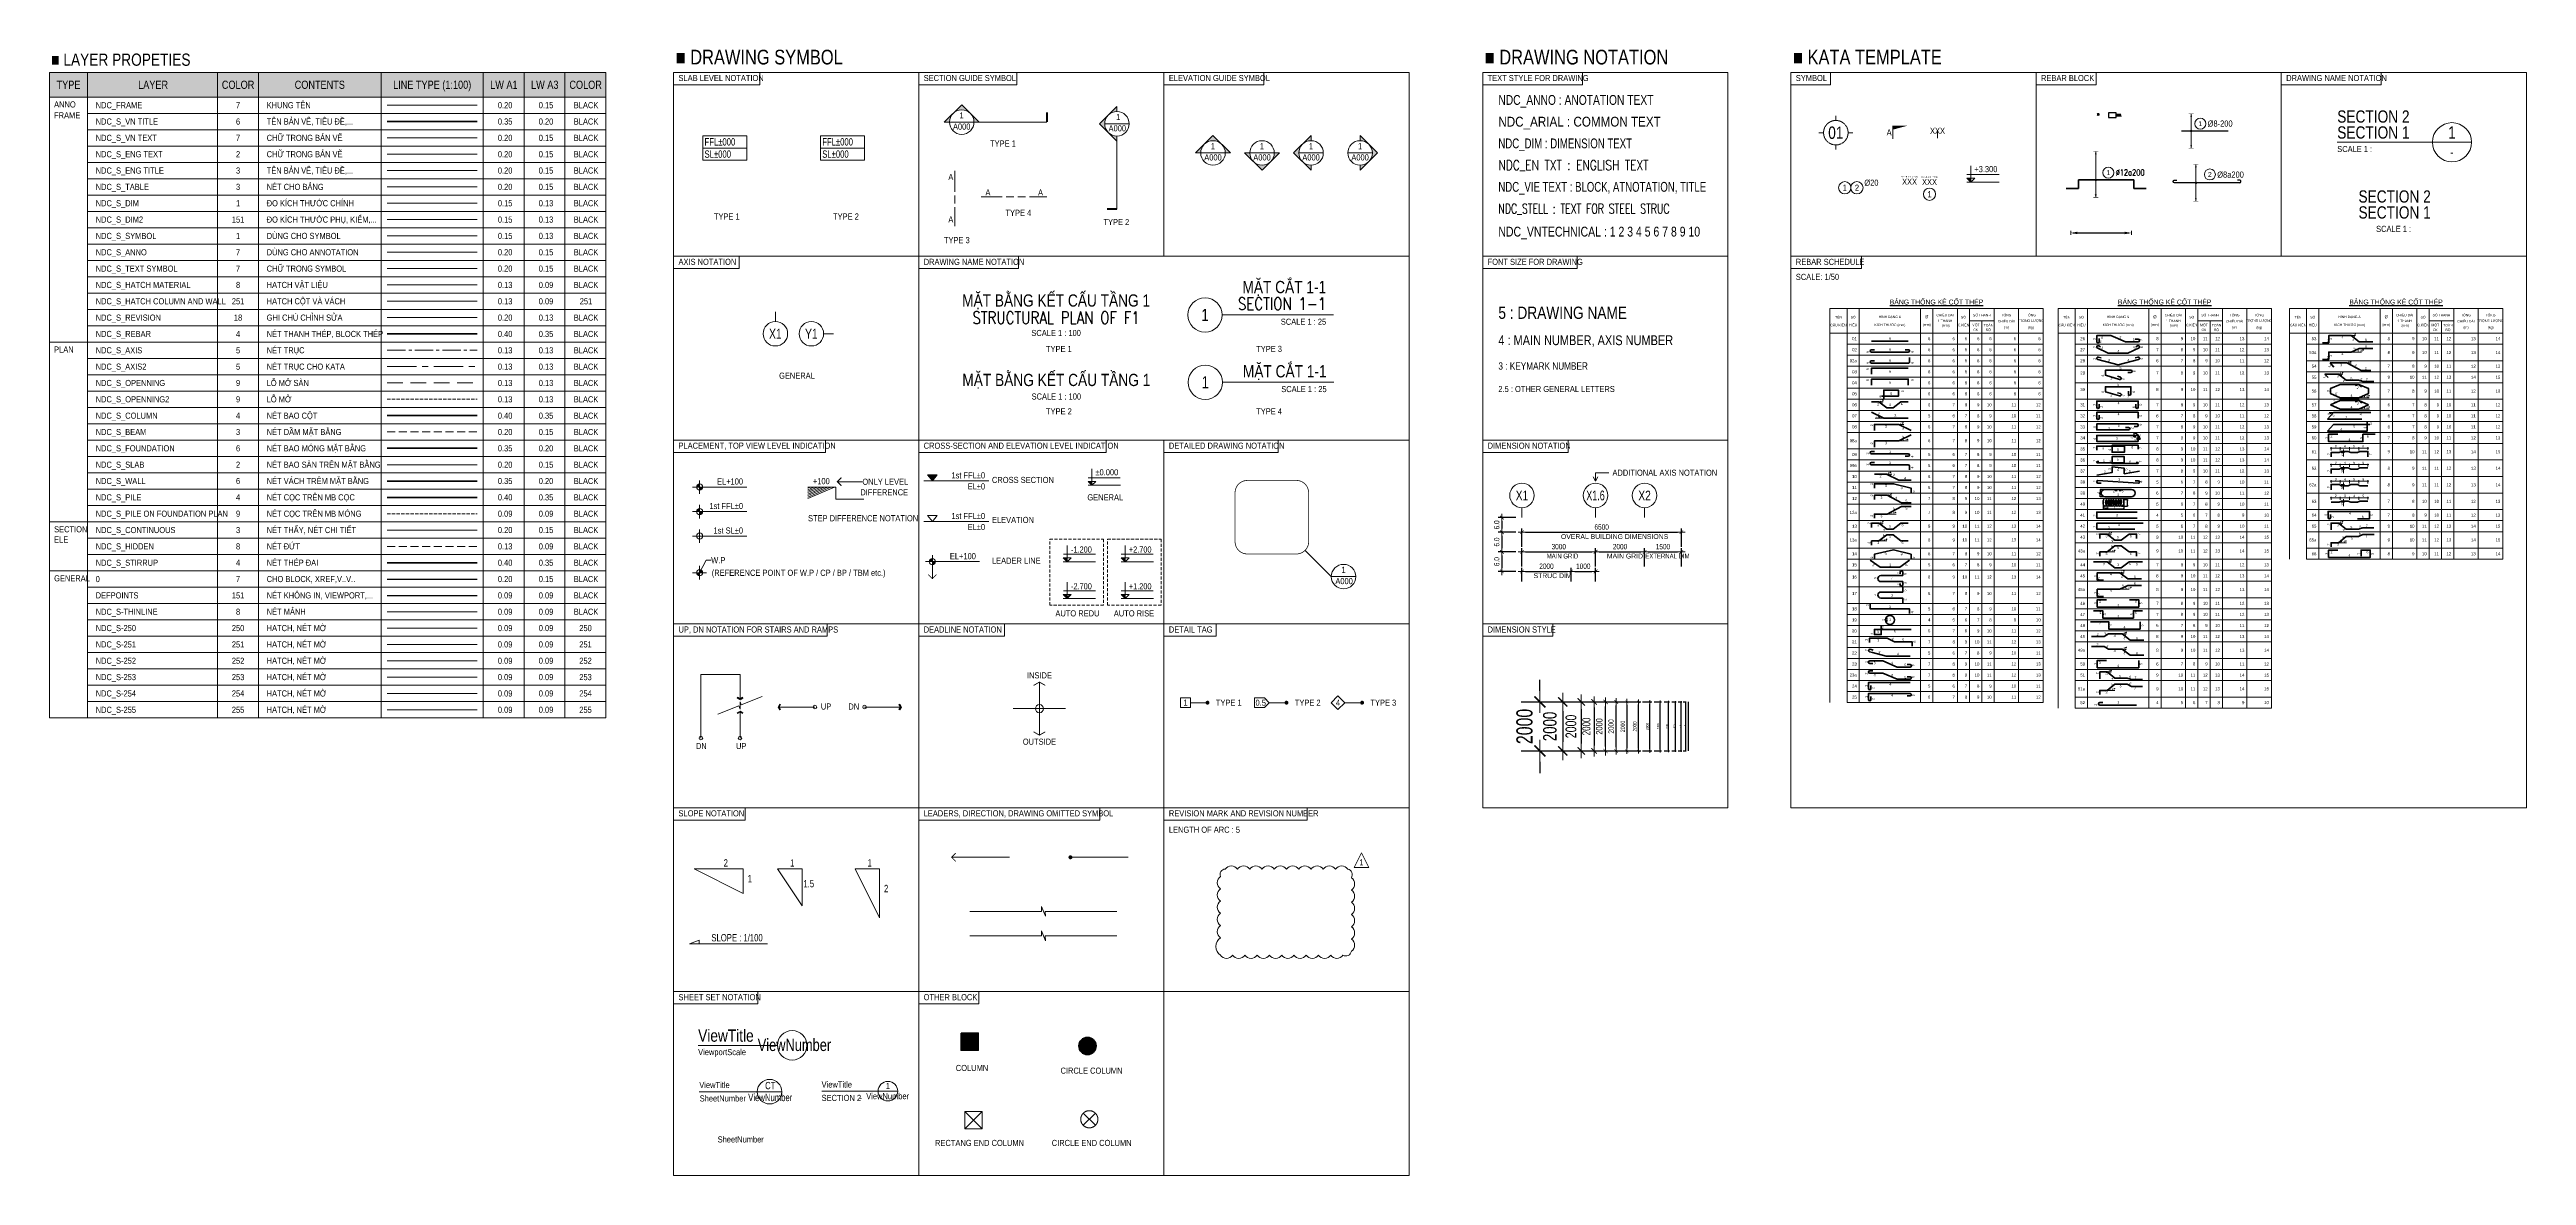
# Model space of a CAD drawing. Header units: millimetres. Extents: x -24156 to 1128921, y -12387 to 212709.
# Drawn here: x -24156 to 76870, y 166772 to 212709 of the extents above; entities that cross this region are included whole.
import ezdxf
from ezdxf.enums import TextEntityAlignment as Align

# ---------------------------------------------------------------- set-up
doc = ezdxf.new("R2010")
doc.units = ezdxf.units.MM
doc.header["$MEASUREMENT"] = 0
doc.header["$PDMODE"] = 3
for name, pattern in [('CEN', [62, 60, -1, 0, -1]), ('CENTER', [50.8, 31.75, -6.35, 6.35, -6.35]), ('CENTER2', [1.125, 0.75, -0.125, 0.125, -0.125]), ('DASHED', [19.05, 12.7, -6.35]), ('DASHED2', [9.525, 6.35, -3.175]), ('HIDDEN2', [4.7625, 3.175, -1.5875])]:
    doc.linetypes.add(name, pattern=pattern)
for name, color, linetype, lineweight in [('kata_dim', 8, 'Continuous', 5), ('kata_net khung', 3, 'Continuous', 20), ('kata_text', 7, 'Continuous', 30), ('kata_thep chu', 1, 'Continuous', 35), ('NDC_FRAME', 7, 'Continuous', 20), ('NDC_S-COLUMN', 4, 'Continuous', 40), ('NDC_S_250', 250, 'Continuous', 9), ('NDC_S_251', 251, 'Continuous', 9), ('NDC_S_252', 252, 'Continuous', 9), ('NDC_S_253', 253, 'Continuous', 9), ('NDC_S_254', 254, 'Continuous', 9), ('NDC_S_255', 255, 'Continuous', 9), ('NDC_S_ANNO', 7, 'Continuous', 20), ('NDC_S_AXIS', 5, 'CENTER2', 13), ('NDC_S_AXIS2', 5, 'CENTER', 13), ('NDC_S_BEAM', 3, 'HIDDEN2', 20), ('NDC_S_CONTINUOUS', 3, 'Continuous', 20), ('NDC_S_DIM', 1, 'Continuous', 9), ('NDC_S_DIM2', 151, 'Continuous', 15), ('NDC_S_ENG TEXT', 2, 'Continuous', 20), ('NDC_S_ENG TITLE', 3, 'Continuous', 20), ('NDC_S_FOUNDATION', 6, 'Continuous', 35), ('NDC_S_HATCH COLUMN AND WALL', 251, 'Continuous', 13), ('NDC_S_HATCH MATERIAL', 8, 'Continuous', 13), ('NDC_S_HIDDEN', 8, 'HIDDEN2', 13), ('NDC_S_LEADER', 1, 'Continuous', 15), ('NDC_S_OPENING', 9, 'DASHED2', 13), ('NDC_S_OPENING2', 9, 'DASHED', 13), ('NDC_S_PILE', 4, 'Continuous', 35), ('NDC_S_PILE ON FOUNDATION PLAN', 9, 'DASHED', 9), ('NDC_S_REBAR', 4, 'Continuous', 35), ('NDC_S_SLAB', 2, 'Continuous', 20), ('NDC_S_STIRRUP', 4, 'Continuous', 40), ('NDC_S_SYMBOL', 1, 'Continuous', 15), ('NDC_S_TEXT SYMBOL', 7, 'Continuous', 20), ('NDC_S_THIN LINE', 8, 'Continuous', 9), ('NDC_S_VN TEXT', 7, 'Continuous', 20), ('NDC_S_VN TITLE', 6, 'Continuous', 35), ('NDC_S_WALL', 6, 'Continuous', 35), ('NDC_Table', 3, 'Continuous', 20)]:
    doc.layers.add(name, color=color, linetype=linetype, lineweight=lineweight)
doc.layers.add('NDC_S_REVISION', color=18, linetype='Continuous', lineweight=20, plot=False)
doc.styles.add('ARIAL', font='arial.ttf', dxfattribs={"width": 0.8})
doc.styles.add('kata_text', font='arial.ttf', dxfattribs={"width": 0.8})
doc.styles.add('NDC_ANNO', font='', dxfattribs={"width": 0.8})
doc.styles.add('NDC_ARIAL', font='arial.ttf', dxfattribs={"width": 0.85})
doc.styles.add('NDC_DIM', font='', dxfattribs={"width": 0.75})
doc.styles.add('NDC_EN TXT', font='romans.shx', dxfattribs={"width": 0.8})
doc.styles.add('NDC_ROMANS', font='romans.shx', dxfattribs={"width": 0.8})
doc.styles.add('NDC_STEEL', font='romans.shx', dxfattribs={"width": 0.8})
doc.styles.add('NDC_VIE TXT', font='arial.ttf', dxfattribs={"width": 0.8})
doc.styles.add('NDC_VNTEKNICAL', font='', dxfattribs={"width": 0.8})
doc.styles.get('NDC_ANNO').set_extended_font_data('Dotum')
doc.styles.get('NDC_DIM').set_extended_font_data('Dotum')
doc.styles.get('NDC_VNTEKNICAL').set_extended_font_data('.VnTeknical')
doc.dimstyles.new('kata_dim_50', dxfattribs={"dimscale": 50, "dimtxt": 2.5, "dimasz": 1.5, "dimexe": 1.5, "dimexo": 2.5, "dimtad": 1, "dimdec": 0, "dimzin": 0, "dimdsep": 46, "dimtxsty": 'kata_text', "dimblk": 'kata_block_ArchTick', "dimcen": 0.09, "dimdle": 1.2, "dimclrd": 8, "dimclre": 8, "dimclrt": 3, "dimadec": 0, "dimazin": 0, "dimtfac": 1, "dimtdec": 0, "dimtix": 1, "dimtofl": 0, "dimtmove": 0, "dimatfit": 3, "dimfxl": 3.75, "dimfxlon": 1, "dimtolj": 1, "dimtzin": 0, "dimarcsym": 0})
doc.dimstyles.new('kata_dim_iso', dxfattribs={"dimtxt": 2.5, "dimasz": 1.5, "dimexe": 1.5, "dimexo": 2.5, "dimtad": 1, "dimdec": 0, "dimzin": 0, "dimdsep": 46, "dimtxsty": 'kata_text', "dimblk": 'kata_block_ArchTick', "dimcen": 0.09, "dimdle": 1.2, "dimclrd": 8, "dimclre": 8, "dimclrt": 3, "dimadec": 0, "dimazin": 0, "dimtfac": 1, "dimtdec": 0, "dimtix": 1, "dimtofl": 0, "dimtmove": 0, "dimatfit": 3, "dimfxl": 3.75, "dimfxlon": 1, "dimtolj": 1, "dimtzin": 0, "dimarcsym": 0})
doc.dimstyles.new('NDC_dim_100', dxfattribs={"dimscale": 100, "dimtxt": 2.2, "dimasz": 1.5, "dimexe": 1.5, "dimexo": 2.5, "dimgap": 1, "dimtad": 1, "dimdec": 0, "dimzin": 0, "dimdsep": 46, "dimtxsty": 'NDC_DIM', "dimblk": 'DIMMARK', "dimcen": 0.09, "dimdle": 1.2, "dimclrd": 1, "dimclre": 1, "dimclrt": 3, "dimadec": 0, "dimazin": 0, "dimtfac": 1, "dimtdec": 0, "dimtix": 1, "dimtofl": 0, "dimtmove": 0, "dimatfit": 3, "dimfxl": 6, "dimfxlon": 1, "dimtolj": 1, "dimtzin": 0, "dimarcsym": 0})
doc.dimstyles.new('NDC_dim_120', dxfattribs={"dimscale": 120, "dimtxt": 2.2, "dimasz": 1.5, "dimexe": 1.5, "dimexo": 2.5, "dimgap": 1, "dimtad": 1, "dimdec": 0, "dimzin": 0, "dimdsep": 46, "dimtxsty": 'NDC_DIM', "dimblk": 'DIMMARK', "dimcen": 0.09, "dimdle": 1.2, "dimclrd": 1, "dimclre": 1, "dimclrt": 3, "dimadec": 0, "dimazin": 0, "dimtfac": 1, "dimtdec": 0, "dimtix": 1, "dimtofl": 0, "dimtmove": 0, "dimatfit": 3, "dimfxl": 6, "dimfxlon": 1, "dimtolj": 1, "dimtzin": 0, "dimarcsym": 0})
doc.dimstyles.new('NDC_dim_15', dxfattribs={"dimscale": 15, "dimtxt": 2.2, "dimasz": 1.5, "dimexe": 1.5, "dimexo": 2.5, "dimgap": 1, "dimtad": 1, "dimdec": 0, "dimzin": 0, "dimdsep": 46, "dimtxsty": 'NDC_DIM', "dimblk": 'DIMMARK', "dimcen": 0.09, "dimdle": 1.2, "dimclrd": 1, "dimclre": 1, "dimclrt": 3, "dimadec": 0, "dimazin": 0, "dimtfac": 1, "dimtdec": 0, "dimtix": 1, "dimtofl": 0, "dimtmove": 0, "dimatfit": 3, "dimfxl": 6, "dimfxlon": 1, "dimtolj": 1, "dimtzin": 0, "dimarcsym": 0})
doc.dimstyles.new('NDC_dim_150', dxfattribs={"dimscale": 150, "dimtxt": 2.2, "dimasz": 1.5, "dimexe": 1.5, "dimexo": 2.5, "dimgap": 1, "dimtad": 1, "dimdec": 0, "dimzin": 0, "dimdsep": 46, "dimtxsty": 'ARIAL', "dimblk": 'DIMMARK', "dimcen": 0.09, "dimdle": 1.2, "dimclrd": 1, "dimclre": 1, "dimclrt": 3, "dimadec": 0, "dimazin": 0, "dimtfac": 1, "dimtdec": 0, "dimtix": 1, "dimtofl": 0, "dimtmove": 0, "dimatfit": 3, "dimfxl": 4, "dimfxlon": 1, "dimtolj": 1, "dimtzin": 0, "dimarcsym": 0})
doc.dimstyles.new('NDC_dim_20', dxfattribs={"dimscale": 20, "dimtxt": 2.2, "dimasz": 1.5, "dimexe": 1.5, "dimexo": 2.5, "dimgap": 1, "dimtad": 1, "dimdec": 0, "dimzin": 0, "dimdsep": 46, "dimtxsty": 'NDC_DIM', "dimblk": 'DIMMARK', "dimcen": 0.09, "dimdle": 1.2, "dimclrd": 1, "dimclre": 1, "dimclrt": 3, "dimadec": 0, "dimazin": 0, "dimtfac": 1, "dimtdec": 0, "dimtix": 1, "dimtofl": 0, "dimtmove": 0, "dimatfit": 3, "dimfxl": 6, "dimfxlon": 1, "dimtolj": 1, "dimtzin": 0, "dimarcsym": 0})
doc.dimstyles.new('NDC_dim_200', dxfattribs={"dimscale": 200, "dimtxt": 2.2, "dimasz": 1.5, "dimexe": 1.5, "dimexo": 2.5, "dimgap": 1, "dimtad": 1, "dimdec": 0, "dimzin": 0, "dimdsep": 46, "dimtxsty": 'NDC_DIM', "dimblk": 'DIMMARK', "dimcen": 0.09, "dimdle": 1.2, "dimclrd": 1, "dimclre": 1, "dimclrt": 3, "dimadec": 0, "dimazin": 0, "dimtfac": 1, "dimtdec": 0, "dimtix": 1, "dimtofl": 0, "dimtmove": 0, "dimatfit": 3, "dimfxl": 6, "dimfxlon": 1, "dimtolj": 1, "dimtzin": 0, "dimarcsym": 0})
doc.dimstyles.new('NDC_dim_25', dxfattribs={"dimscale": 25, "dimtxt": 2.2, "dimasz": 1.5, "dimexe": 1.5, "dimexo": 2.5, "dimgap": 1, "dimtad": 1, "dimdec": 0, "dimzin": 0, "dimdsep": 46, "dimtxsty": 'ARIAL', "dimblk": 'DIMMARK', "dimcen": 0.09, "dimdle": 1.2, "dimclrd": 1, "dimclre": 1, "dimclrt": 3, "dimadec": 0, "dimazin": 0, "dimtfac": 1, "dimtdec": 0, "dimtix": 1, "dimtofl": 0, "dimtmove": 0, "dimatfit": 3, "dimfxl": 3.75, "dimfxlon": 1, "dimtolj": 1, "dimtzin": 0, "dimarcsym": 0})
doc.dimstyles.new('NDC_dim_250', dxfattribs={"dimscale": 250, "dimtxt": 2.2, "dimasz": 1.5, "dimexe": 1.5, "dimexo": 2.5, "dimgap": 1, "dimtad": 1, "dimdec": 0, "dimzin": 0, "dimdsep": 46, "dimtxsty": 'NDC_DIM', "dimblk": 'DIMMARK', "dimcen": 0.09, "dimdle": 1.2, "dimclrd": 1, "dimclre": 1, "dimclrt": 3, "dimadec": 0, "dimazin": 0, "dimtfac": 1, "dimtdec": 0, "dimtix": 1, "dimtofl": 0, "dimtmove": 0, "dimatfit": 3, "dimfxl": 6, "dimfxlon": 1, "dimtolj": 1, "dimtzin": 0, "dimarcsym": 0})
doc.dimstyles.new('NDC_dim_30', dxfattribs={"dimscale": 30, "dimtxt": 2.2, "dimasz": 1.5, "dimexe": 1.5, "dimexo": 2.5, "dimgap": 1, "dimtad": 1, "dimdec": 0, "dimzin": 0, "dimdsep": 46, "dimtxsty": 'NDC_DIM', "dimblk": 'DIMMARK', "dimcen": 0.09, "dimdle": 1.2, "dimclrd": 1, "dimclre": 1, "dimclrt": 3, "dimadec": 0, "dimazin": 0, "dimtfac": 1, "dimtdec": 0, "dimtix": 1, "dimtofl": 0, "dimtmove": 0, "dimatfit": 3, "dimfxl": 6, "dimfxlon": 1, "dimtolj": 1, "dimtzin": 0, "dimarcsym": 0})
doc.dimstyles.new('NDC_dim_300', dxfattribs={"dimscale": 300, "dimtxt": 2.2, "dimasz": 1.5, "dimexe": 1.5, "dimexo": 2.5, "dimgap": 1, "dimtad": 1, "dimdec": 0, "dimzin": 0, "dimdsep": 46, "dimtxsty": 'NDC_DIM', "dimblk": 'DIMMARK', "dimcen": 0.09, "dimdle": 1.2, "dimclrd": 1, "dimclre": 1, "dimclrt": 3, "dimadec": 0, "dimazin": 0, "dimtfac": 1, "dimtdec": 0, "dimtix": 1, "dimtofl": 0, "dimtmove": 0, "dimatfit": 3, "dimfxl": 6, "dimfxlon": 1, "dimtolj": 1, "dimtzin": 0, "dimarcsym": 0})
doc.dimstyles.new('NDC_dim_40', dxfattribs={"dimscale": 40, "dimtxt": 2.2, "dimasz": 1.5, "dimexe": 1.5, "dimexo": 2.5, "dimgap": 1, "dimtad": 1, "dimdec": 0, "dimzin": 0, "dimdsep": 46, "dimtxsty": 'NDC_DIM', "dimblk": 'DIMMARK', "dimcen": 0.09, "dimdle": 1.2, "dimclrd": 1, "dimclre": 1, "dimclrt": 3, "dimadec": 0, "dimazin": 0, "dimtfac": 1, "dimtdec": 0, "dimtix": 1, "dimtofl": 0, "dimtmove": 0, "dimatfit": 3, "dimfxl": 6, "dimfxlon": 1, "dimtolj": 1, "dimtzin": 0, "dimarcsym": 0})
doc.dimstyles.new('NDC_dim_50', dxfattribs={"dimscale": 50, "dimtxt": 2.2, "dimasz": 1.5, "dimexe": 1.5, "dimexo": 2.5, "dimgap": 1, "dimtad": 1, "dimdec": 0, "dimzin": 0, "dimdsep": 46, "dimtxsty": 'NDC_DIM', "dimblk": 'DIMMARK', "dimcen": 0.09, "dimdle": 1.2, "dimclrd": 1, "dimclre": 1, "dimclrt": 3, "dimadec": 0, "dimazin": 0, "dimtfac": 1, "dimtdec": 0, "dimtix": 1, "dimtofl": 0, "dimtmove": 0, "dimatfit": 3, "dimfxl": 6, "dimfxlon": 1, "dimtolj": 1, "dimtzin": 0, "dimarcsym": 0})
doc.dimstyles.new('NDC_dim_70', dxfattribs={"dimscale": 70, "dimtxt": 2.2, "dimasz": 1.5, "dimexe": 1.5, "dimexo": 2.5, "dimgap": 1, "dimtad": 1, "dimdec": 0, "dimzin": 0, "dimdsep": 46, "dimtxsty": 'NDC_DIM', "dimblk": 'DIMMARK', "dimcen": 0.09, "dimdle": 1.2, "dimclrd": 1, "dimclre": 1, "dimclrt": 3, "dimadec": 0, "dimazin": 0, "dimtfac": 1, "dimtdec": 0, "dimtix": 1, "dimtofl": 0, "dimtmove": 0, "dimatfit": 3, "dimfxl": 6, "dimfxlon": 1, "dimtolj": 1, "dimtzin": 0, "dimarcsym": 0})
doc.dimstyles.new('NDC_dim_80', dxfattribs={"dimscale": 80, "dimtxt": 2.2, "dimasz": 1.5, "dimexe": 1.5, "dimexo": 2.5, "dimgap": 1, "dimtad": 1, "dimdec": 0, "dimzin": 0, "dimdsep": 46, "dimtxsty": 'NDC_DIM', "dimblk": 'DIMMARK', "dimcen": 0.09, "dimdle": 1.2, "dimclrd": 1, "dimclre": 1, "dimclrt": 3, "dimadec": 0, "dimazin": 0, "dimtfac": 1, "dimtdec": 0, "dimtix": 1, "dimtofl": 0, "dimtmove": 0, "dimatfit": 3, "dimfxl": 6, "dimfxlon": 1, "dimtolj": 1, "dimtzin": 0, "dimarcsym": 0})
doc.dimstyles.new('NDC_dim_iso', dxfattribs={"dimtxt": 2.2, "dimasz": 1, "dimexe": 1.5, "dimexo": 2.5, "dimgap": 1, "dimtad": 1, "dimdec": 0, "dimzin": 0, "dimdsep": 46, "dimtxsty": 'NDC_DIM', "dimblk": 'DIMMARK', "dimcen": 0.09, "dimdle": 1.2, "dimclrd": 1, "dimclre": 1, "dimclrt": 3, "dimadec": 0, "dimazin": 0, "dimtfac": 1, "dimtdec": 0, "dimtix": 1, "dimtofl": 0, "dimtmove": 0, "dimatfit": 3, "dimfxl": 6, "dimfxlon": 1, "dimtolj": 1, "dimtzin": 0, "dimarcsym": 0})
doc.dimstyles.new('NDC_rai_thep', dxfattribs={"dimtxt": 2, "dimasz": 1, "dimexe": 0, "dimexo": 0, "dimtad": 1, "dimdec": 0, "dimzin": 12, "dimdsep": 46, "dimtxsty": 'NDC_DIM', "dimblk": 'kata_block_RUNTIC', "dimcen": 0, "dimse1": 1, "dimse2": 1, "dimclrd": 8, "dimclre": 6, "dimclrt": 7, "dimadec": 0, "dimazin": 3, "dimtfac": 1, "dimtdec": 0, "dimtmove": 2, "dimatfit": 3, "dimldrblk": 'kata_block_LEADERTIC', "dimfxl": 1, "dimtolj": 1, "dimtzin": 0, "dimlwd": -1, "dimlwe": -1, "dimarcsym": 0})

# ---------------------------------------------------------------- blocks, each defined once
blk = doc.blocks.new('dang01')
at = {"layer": 'kata_net khung'}
for p, q in [((0, 0), (0, -900)), ((1405, 0), (1405, -900)), ((2405, 0), (2405, -900)), ((7405, 0), (7405, -900)), ((8405, 0), (8405, -900)), ((10405, 0), (10405, -900)), ((11405, 0), (11405, -900)), ((12405, 0), (12405, -900)), ((13405, 0), (13405, -900)), ((15405, 0), (15405, -900)), ((17405, 0), (17405, -900)), ((1405, -900), (17405, -900))]:
    blk.add_line(p, q, dxfattribs=at)
at = {"layer": 'kata_thep chu'}
blk.add_line((3405, -650), (6405, -650), dxfattribs=at)
at = {"layer": 'kata_text', "style": 'kata_text'}
for p in [(2205, -450), (8205, -450), (10205, -450), (11205, -450), (12205, -450), (13205, -450), (15205, -450), (17205, -450)]:
    blk.add_attdef('D03', text='', height=250, dxfattribs=at).set_placement(p, align=Align.MIDDLE_RIGHT)
blk.add_attdef('00000000', text='', height=200, dxfattribs=at).set_placement((4920, -425), align=Align.MIDDLE_CENTER)
blk = doc.blocks.new('dang02')
at = {"layer": 'kata_net khung'}
for p, q in [((0, 0), (0, -900)), ((1405, 0), (1405, -900)), ((2405, 0), (2405, -900)), ((7405, 0), (7405, -900)), ((8405, 0), (8405, -900)), ((10405, 0), (10405, -900)), ((11405, 0), (11405, -900)), ((12405, 0), (12405, -900)), ((13405, 0), (13405, -900)), ((15405, 0), (15405, -900)), ((17405, 0), (17405, -900)), ((1405, -900), (17405, -900))]:
    blk.add_line(p, q, dxfattribs=at)
at = {"layer": 'kata_thep chu'}
blk.add_lwpolyline([(3655, -450), (3405, -450, 1), (3405, -650), (6405, -650, 1.0008541), (6405, -450), (6155, -450)], format="xyb", dxfattribs=at)
at = {"layer": 'kata_text', "style": 'kata_text'}
for p in [(2205, -450), (8205, -450), (10205, -450), (11205, -450), (12205, -450), (13205, -450), (15205, -450), (17205, -450)]:
    blk.add_attdef('D03', text='', height=250, dxfattribs=at).set_placement(p, align=Align.MIDDLE_RIGHT)
for p in [(3073, -699), (6733, -699)]:
    blk.add_attdef('D03', text='', height=200, rotation=90, dxfattribs=at).set_placement(p, align=Align.MIDDLE_LEFT)
blk.add_attdef('D03', text='', height=200, dxfattribs=at).set_placement((4920, -425), align=Align.MIDDLE_CENTER)
blk = doc.blocks.new('dang03')
at = {"layer": 'kata_net khung'}
for p, q in [((0, 0), (0, -900)), ((1405, 0), (1405, -900)), ((2405, 0), (2405, -900)), ((7405, 0), (7405, -900)), ((8405, 0), (8405, -900)), ((10405, 0), (10405, -900)), ((11405, 0), (11405, -900)), ((12405, 0), (12405, -900)), ((13405, 0), (13405, -900)), ((15405, 0), (15405, -900)), ((17405, 0), (17405, -900)), ((1405, -900), (17405, -900))]:
    blk.add_line(p, q, dxfattribs=at)
at = {"layer": 'kata_thep chu'}
blk.add_lwpolyline([(3405, -650), (3405, -150), (6405, -150)], dxfattribs=at)
at = {"layer": 'kata_text', "style": 'kata_text'}
for tag, p in [('10', (2205, -450)), ('07', (8205, -450)), ('06', (10205, -450)), ('05', (11205, -450)), ('04', (12205, -450)), ('03', (13205, -450)), ('02', (15205, -450)), ('01', (17205, -450))]:
    blk.add_attdef(tag, text='', height=250, dxfattribs=at).set_placement(p, align=Align.MIDDLE_RIGHT)
blk.add_attdef('09', text='', height=200, rotation=90, dxfattribs=at).set_placement((3073, -150), align=Align.MIDDLE_RIGHT)
blk.add_attdef('08', text='', height=200, dxfattribs=at).set_placement((4920, -425), align=Align.MIDDLE_CENTER)
blk = doc.blocks.new('dang04')
at = {"layer": 'kata_net khung'}
for p, q in [((0, 0), (0, -900)), ((1405, 0), (1405, -900)), ((2405, 0), (2405, -900)), ((7405, 0), (7405, -900)), ((8405, 0), (8405, -900)), ((10405, 0), (10405, -900)), ((11405, 0), (11405, -900)), ((12405, 0), (12405, -900)), ((13405, 0), (13405, -900)), ((15405, 0), (15405, -900)), ((17405, 0), (17405, -900)), ((1405, -900), (17405, -900))]:
    blk.add_line(p, q, dxfattribs=at)
at = {"layer": 'kata_thep chu'}
blk.add_lwpolyline([(3405, -650), (3405, -150), (6405, -150), (6405, -650)], dxfattribs=at)
at = {"layer": 'kata_text', "style": 'kata_text'}
for p in [(2205, -450), (8205, -450), (10205, -450), (11205, -450), (12205, -450), (13205, -450), (15205, -450), (17205, -450)]:
    blk.add_attdef('D03', text='', height=250, dxfattribs=at).set_placement(p, align=Align.MIDDLE_RIGHT)
for p in [(3073, -150), (6733, -150)]:
    blk.add_attdef('D03', text='', height=200, rotation=90, dxfattribs=at).set_placement(p, align=Align.MIDDLE_RIGHT)
blk.add_attdef('D03', text='', height=200, dxfattribs=at).set_placement((4920, -425), align=Align.MIDDLE_CENTER)
blk = doc.blocks.new('dang05')
at = {"layer": 'kata_net khung'}
for p, q in [((0, 0), (0, -900)), ((1405, 0), (1405, -900)), ((2405, 0), (2405, -900)), ((7405, 0), (7405, -900)), ((8405, 0), (8405, -900)), ((10405, 0), (10405, -900)), ((11405, 0), (11405, -900)), ((12405, 0), (12405, -900)), ((13405, 0), (13405, -900)), ((15405, 0), (15405, -900)), ((17405, 0), (17405, -900)), ((1405, -900), (17405, -900))]:
    blk.add_line(p, q, dxfattribs=at)
at = {"layer": 'kata_thep chu'}
blk.add_lwpolyline([(4405, -850), (4405, -150), (5605, -150), (5605, -650), (4205, -650)], dxfattribs=at)
at = {"layer": 'kata_text', "style": 'kata_text'}
for tag, height, p in [('D03', 250, (2205, -450)), ('0000', 200, (4195, -654)), ('D03', 250, (8205, -450)), ('D03', 250, (10205, -450)), ('D03', 250, (11205, -450)), ('D03', 250, (12205, -450)), ('D03', 250, (13205, -450)), ('D03', 250, (15205, -450)), ('D03', 250, (17205, -450))]:
    blk.add_attdef(tag, text='', height=height, dxfattribs=at).set_placement(p, align=Align.MIDDLE_RIGHT)
blk.add_attdef('D03', text='', height=200, dxfattribs=at).set_placement((5020, -425), align=Align.MIDDLE_CENTER)
blk.add_attdef('1000', text='', height=200, rotation=90, dxfattribs=at).set_placement((5933, -173), align=Align.MIDDLE_RIGHT)
blk = doc.blocks.new('*D154')
at = {"layer": 'Defpoints', "color": 0, "transparency": 16777216}
for p in [(4005, -200), (4005, -200), (4269, -259), (4356, -200), (4645, -700)]:
    blk.add_point(p, dxfattribs=at)
at = {"layer": 'kata_dim', "color": 8, "lineweight": -2, "transparency": 16777216}
blk.add_arc((4005, -200), 271, 337.9347, 344.06657, dxfattribs=at)
at = {"layer": 'kata_dim', "color": 8, "transparency": 16777216}
for points in [[(4267, -308), (4245, -295), (4219, -367)], [(4253, -273), (4278, -276), (4276, -200)]]:
    blk.add_solid(points, dxfattribs=at)
blk = doc.blocks.new('*D155')
at = {"layer": 'Defpoints', "color": 0, "transparency": 16777216}
for p in [(3847, -650), (4061, -540), (4089, -492), (4405, -650), (4405, -650)]:
    blk.add_point(p, dxfattribs=at)
at = {"layer": 'kata_dim', "color": 8, "lineweight": -2, "transparency": 16777216}
blk.add_line((4015, -455), (4082, -488), dxfattribs=at)
blk.add_arc((4405, -650), 362, 165.33119, 168.10376, dxfattribs=at)
at = {"layer": 'kata_dim', "color": 8, "transparency": 16777216}
for points in [[(4064, -577), (4039, -574), (4043, -650)], [(4044, -554), (4067, -563), (4082, -488)]]:
    blk.add_solid(points, dxfattribs=at)
blk = doc.blocks.new('*D156')
at = {"layer": 'Defpoints', "color": 0, "transparency": 16777216}
for p in [(5638, -250), (5638, -250), (5987, -304), (6029, -250), (6638, -750)]:
    blk.add_point(p, dxfattribs=at)
at = {"layer": 'kata_dim', "color": 8, "lineweight": -2, "transparency": 16777216}
blk.add_arc((5638, -250), 353, 345.62149, 347.81346, dxfattribs=at)
at = {"layer": 'kata_dim', "color": 8, "transparency": 16777216}
for points in [[(5992, -342), (5969, -333), (5954, -408)], [(5971, -323), (5996, -326), (5992, -250)]]:
    blk.add_solid(points, dxfattribs=at)
blk = doc.blocks.new('*D157')
at = {"layer": 'Defpoints', "color": 0, "transparency": 16777216}
for p in [(5638, -700), (5638, -700), (5987, -646), (6029, -700), (6638, -200)]:
    blk.add_point(p, dxfattribs=at)
at = {"layer": 'kata_dim', "color": 8, "lineweight": -2, "transparency": 16777216}
blk.add_arc((5638, -700), 353, 12.18654, 14.37851, dxfattribs=at)
at = {"layer": 'kata_dim', "color": 8, "transparency": 16777216}
for points in [[(5969, -617), (5992, -608), (5954, -542)], [(5996, -624), (5971, -627), (5992, -700)]]:
    blk.add_solid(points, dxfattribs=at)
blk = doc.blocks.new('dang09')
at = {"layer": 'kata_net khung'}
for p, q in [((0, 0), (0, -900)), ((1405, 0), (1405, -900)), ((2405, 0), (2405, -900)), ((7405, 0), (7405, -900)), ((8405, 0), (8405, -900)), ((10405, 0), (10405, -900)), ((11405, 0), (11405, -900)), ((12405, 0), (12405, -900)), ((13405, 0), (13405, -900)), ((15405, 0), (15405, -900)), ((17405, 0), (17405, -900)), ((1405, -900), (17405, -900))]:
    blk.add_line(p, q, dxfattribs=at)
at = {"layer": 'kata_thep chu'}
blk.add_lwpolyline([(3655, -200), (3405, -200, 1), (3405, -400), (6405, -400, -1), (6405, -600), (6155, -600)], format="xyb", dxfattribs=at)
at = {"layer": 'kata_text', "style": 'kata_text'}
for tag, p in [('002', (3073, -450)), ('004', (6733, -699))]:
    blk.add_attdef(tag, text='', height=200, rotation=90, dxfattribs=at).set_placement(p, align=Align.MIDDLE_LEFT)
for tag, p in [('001', (2205, -450)), ('005', (8205, -450)), ('006', (10205, -450)), ('007', (11205, -450)), ('008', (12205, -450)), ('009', (13205, -450)), ('010', (15205, -450)), ('011', (17205, -450))]:
    blk.add_attdef(tag, text='', height=250, dxfattribs=at).set_placement(p, align=Align.MIDDLE_RIGHT)
blk.add_attdef('003', text='', height=200, dxfattribs=at).set_placement((4920, -231), align=Align.MIDDLE_CENTER)
blk = doc.blocks.new('*D158')
at = {"layer": 'Defpoints', "color": 0, "transparency": 16777216}
for p in [(4638, -250), (4638, -250), (4986, -304), (4989, -250), (5638, -750)]:
    blk.add_point(p, dxfattribs=at)
at = {"layer": 'kata_dim', "color": 8, "lineweight": -2, "transparency": 16777216}
blk.add_line((5065, -250), (4990, -250), dxfattribs=at)
blk.add_arc((4638, -250), 352, 345.6782, 347.75674, dxfattribs=at)
at = {"layer": 'kata_dim', "color": 8, "transparency": 16777216}
for points in [[(4991, -341), (4967, -333), (4953, -407)], [(4970, -323), (4994, -326), (4990, -250)]]:
    blk.add_solid(points, dxfattribs=at)
blk = doc.blocks.new('dang11')
at = {"layer": 'kata_net khung'}
for p, q in [((0, 0), (0, -900)), ((1405, 0), (1405, -900)), ((2405, 0), (2405, -900)), ((7405, 0), (7405, -900)), ((8405, 0), (8405, -900)), ((10405, 0), (10405, -900)), ((11405, 0), (11405, -900)), ((12405, 0), (12405, -900)), ((13405, 0), (13405, -900)), ((15405, 0), (15405, -900)), ((17405, 0), (17405, -900)), ((1405, -900), (17405, -900))]:
    blk.add_line(p, q, dxfattribs=at)
at = {"layer": 'kata_thep chu'}
blk.add_lwpolyline([(6638, -843), (6638, -493), (5210, -143), (3638, -143), (3638, -493)], dxfattribs=at)
at = {"layer": 'kata_text', "style": 'kata_text'}
for tag, p in [('001', (2205, -450)), ('006', (8205, -450)), ('007', (10205, -450)), ('008', (11205, -450)), ('009', (12205, -450)), ('010', (13205, -450)), ('011', (15205, -450)), ('012', (17205, -450))]:
    blk.add_attdef(tag, text='', height=250, dxfattribs=at).set_placement(p, align=Align.MIDDLE_RIGHT)
blk.add_attdef('002', text='', height=200, rotation=90, dxfattribs=at).set_placement((3429, -75), align=Align.MIDDLE_RIGHT)
blk.add_attdef('003', text='', height=200, dxfattribs=at).set_placement((4584, -312), align=Align.MIDDLE_CENTER)
blk.add_attdef('004', text='', height=200, rotation=346, dxfattribs=at).set_placement((5873, -496), align=Align.MIDDLE_CENTER)
blk.add_attdef('005', text='', height=200, rotation=90, dxfattribs=at).set_placement((6823, -846), align=Align.MIDDLE_LEFT)
blk = doc.blocks.new('*D159')
at = {"layer": 'Defpoints', "color": 0, "transparency": 16777216}
for p in [(4682, -183), (4682, -183), (5019, -238), (5033, -183), (5856, -800)]:
    blk.add_point(p, dxfattribs=at)
at = {"layer": 'kata_dim', "color": 8, "lineweight": -2, "transparency": 16777216}
blk.add_arc((4682, -183), 341, 344.92986, 347.37012, dxfattribs=at)
at = {"layer": 'kata_dim', "color": 8, "transparency": 16777216}
for points in [[(5023, -277), (5000, -268), (4984, -342)], [(5002, -257), (5027, -259), (5023, -183)]]:
    blk.add_solid(points, dxfattribs=at)
blk = doc.blocks.new('*D160')
at = {"layer": 'Defpoints', "color": 0, "transparency": 16777216}
for p in [(4682, -808), (4682, -808), (5019, -754), (5413, -808), (5856, -192)]:
    blk.add_point(p, dxfattribs=at)
at = {"layer": 'kata_dim', "color": 8, "lineweight": -2, "transparency": 16777216}
blk.add_arc((4682, -808), 341, 12.62988, 15.07014, dxfattribs=at)
at = {"layer": 'kata_dim', "color": 8, "transparency": 16777216}
for points in [[(5000, -724), (5023, -715), (4984, -650)], [(5027, -733), (5002, -735), (5023, -808)]]:
    blk.add_solid(points, dxfattribs=at)
blk = doc.blocks.new('*D161')
at = {"layer": 'Defpoints', "color": 0, "transparency": 16777216}
for p in [(4005, -200), (4005, -200), (4269, -259), (4356, -200), (4645, -700)]:
    blk.add_point(p, dxfattribs=at)
at = {"layer": 'kata_dim', "color": 8, "lineweight": -2, "transparency": 16777216}
blk.add_arc((4005, -200), 271, 337.9347, 344.06657, dxfattribs=at)
at = {"layer": 'kata_dim', "color": 8, "transparency": 16777216}
for points in [[(4267, -308), (4245, -295), (4219, -367)], [(4253, -273), (4278, -276), (4276, -200)]]:
    blk.add_solid(points, dxfattribs=at)
blk = doc.blocks.new('*D162')
at = {"layer": 'Defpoints', "color": 0, "transparency": 16777216}
for p in [(4005, -750), (4005, -750), (4269, -691), (4356, -750), (4645, -250)]:
    blk.add_point(p, dxfattribs=at)
at = {"layer": 'kata_dim', "color": 8, "lineweight": -2, "transparency": 16777216}
blk.add_arc((4005, -750), 271, 15.93343, 22.0653, dxfattribs=at)
at = {"layer": 'kata_dim', "color": 8, "transparency": 16777216}
for points in [[(4245, -655), (4267, -642), (4219, -583)], [(4278, -674), (4253, -677), (4276, -750)]]:
    blk.add_solid(points, dxfattribs=at)
blk = doc.blocks.new('dang14')
at = {"layer": 'kata_net khung'}
for p, q in [((0, 0), (0, -900)), ((1405, 0), (1405, -900)), ((2405, 0), (2405, -900)), ((7405, 0), (7405, -900)), ((8405, 0), (8405, -900)), ((10405, 0), (10405, -900)), ((11405, 0), (11405, -900)), ((12405, 0), (12405, -900)), ((13405, 0), (13405, -900)), ((15405, 0), (15405, -900)), ((17405, 0), (17405, -900)), ((1405, -900), (17405, -900))]:
    blk.add_line(p, q, dxfattribs=at)
at = {"layer": 'kata_thep chu'}
blk.add_lwpolyline([(6638, -843), (6638, -493), (5210, -143), (3638, -493), (3638, -843)], dxfattribs=at)
at = {"layer": 'kata_text', "style": 'kata_text'}
for tag, p in [('001', (2205, -450)), ('006', (8205, -450)), ('007', (10205, -450)), ('008', (11205, -450)), ('009', (12205, -450)), ('010', (13205, -450)), ('011', (15205, -450)), ('012', (17205, -450))]:
    blk.add_attdef(tag, text='', height=250, dxfattribs=at).set_placement(p, align=Align.MIDDLE_RIGHT)
for tag, p in [('002', (3429, -840)), ('005', (6823, -846))]:
    blk.add_attdef(tag, text='', height=200, rotation=90, dxfattribs=at).set_placement(p, align=Align.MIDDLE_LEFT)
for tag, rotation, p in [('003', 14, (4561, -463)), ('004', 346, (5873, -496))]:
    blk.add_attdef(tag, text='', height=200, rotation=rotation, dxfattribs=at).set_placement(p, align=Align.MIDDLE_CENTER)
blk = doc.blocks.new('dang15')
at = {"layer": 'kata_net khung'}
for p, q in [((0, 0), (0, -900)), ((1405, 0), (1405, -900)), ((2405, 0), (2405, -900)), ((7405, 0), (7405, -900)), ((8405, 0), (8405, -900)), ((10405, 0), (10405, -900)), ((11405, 0), (11405, -900)), ((12405, 0), (12405, -900)), ((13405, 0), (13405, -900)), ((15405, 0), (15405, -900)), ((17405, 0), (17405, -900)), ((1405, -900), (17405, -900))]:
    blk.add_line(p, q, dxfattribs=at)
at = {"layer": 'kata_thep chu'}
blk.add_lwpolyline([(6505, -69), (5705, -640), (4105, -640), (3305, -69)], dxfattribs=at)
at = {"layer": 'kata_text', "style": 'kata_text'}
for tag, p in [('001', (2205, -450)), ('005', (8205, -450)), ('006', (10205, -450)), ('007', (11205, -450)), ('008', (12205, -450)), ('009', (13205, -450)), ('010', (15205, -450)), ('011', (17205, -450))]:
    blk.add_attdef(tag, text='', height=250, dxfattribs=at).set_placement(p, align=Align.MIDDLE_RIGHT)
for tag, rotation, p in [('002', 324, (3553, -476)), ('004', 36, (6234, -473))]:
    blk.add_attdef(tag, text='', height=200, rotation=rotation, dxfattribs=at).set_placement(p, align=Align.MIDDLE_CENTER)
blk.add_attdef('003', text='', height=200, dxfattribs=at).set_placement((4920, -469), align=Align.MIDDLE_CENTER)
blk = doc.blocks.new('dang16')
at = {"layer": 'kata_net khung'}
for p, q in [((0, 0), (0, -1350)), ((1405, 0), (1405, -1350)), ((2405, 0), (2405, -1350)), ((7405, 0), (7405, -1350)), ((8405, 0), (8405, -1350)), ((10405, 0), (10405, -1350)), ((11405, 0), (11405, -1350)), ((12405, 0), (12405, -1350)), ((13405, 0), (13405, -1350)), ((15405, 0), (15405, -1350)), ((17405, 0), (17405, -1350)), ((1405, -1350), (17405, -1350))]:
    blk.add_line(p, q, dxfattribs=at)
at = {"layer": 'kata_thep chu'}
blk.add_lwpolyline([(5745, -278), (5745, -153, -1), (5945, -153), (5945, -425), (4165, -425, 1), (4165, -925), (5945, -925), (5945, -1197, -1), (5745, -1197), (5745, -1072)], format="xyb", dxfattribs=at)
at = {"layer": 'kata_text', "style": 'kata_text'}
for tag, p in [('001', (2205, -550)), ('008', (8205, -550)), ('009', (10205, -550)), ('010', (11205, -550)), ('011', (12205, -550)), ('012', (13205, -550)), ('013', (15205, -550)), ('014', (17205, -550))]:
    blk.add_attdef(tag, text='', height=250, dxfattribs=at).set_placement(p, align=Align.MIDDLE_RIGHT)
for tag, height, p in [('005', 200, (3704, -642)), ('007', 150, (5586, -218)), ('002', 150, (5591, -1138)), ('006', 200, (6141, -297)), ('003', 200, (6141, -1038))]:
    blk.add_attdef(tag, text='', height=height, rotation=90, dxfattribs=at).set_placement(p, align=Align.MIDDLE_CENTER)
blk.add_attdef('004', text='', height=200, dxfattribs=at).set_placement((5070, -696), align=Align.MIDDLE_CENTER)
blk = doc.blocks.new('dang17')
at = {"layer": 'kata_net khung'}
for p, q in [((0, 0), (0, -1350)), ((1405, 0), (1405, -1350)), ((2405, 0), (2405, -1350)), ((7405, 0), (7405, -1350)), ((8405, 0), (8405, -1350)), ((10405, 0), (10405, -1350)), ((11405, 0), (11405, -1350)), ((12405, 0), (12405, -1350)), ((13405, 0), (13405, -1350)), ((15405, 0), (15405, -1350)), ((17405, 0), (17405, -1350)), ((1405, -1350), (17405, -1350))]:
    blk.add_line(p, q, dxfattribs=at)
at = {"layer": 'kata_thep chu'}
blk.add_lwpolyline([(5945, -53), (5945, -425), (4165, -425, 1), (4165, -925), (5945, -925), (5945, -1297)], format="xyb", dxfattribs=at)
at = {"layer": 'kata_text', "style": 'kata_text'}
for tag, p in [('001', (2205, -550)), ('006', (8205, -550)), ('007', (10205, -550)), ('008', (11205, -550)), ('009', (12205, -550)), ('010', (13205, -550)), ('011', (15205, -550)), ('012', (17205, -550))]:
    blk.add_attdef(tag, text='', height=250, dxfattribs=at).set_placement(p, align=Align.MIDDLE_RIGHT)
for tag, p in [('004', (3704, -642)), ('005', (6141, -297)), ('002', (6141, -1038))]:
    blk.add_attdef(tag, text='', height=200, rotation=90, dxfattribs=at).set_placement(p, align=Align.MIDDLE_CENTER)
blk.add_attdef('003', text='', height=200, dxfattribs=at).set_placement((5070, -696), align=Align.MIDDLE_CENTER)
blk = doc.blocks.new('dang18')
at = {"layer": 'kata_net khung'}
for p, q in [((0, 0), (0, -900)), ((1405, 0), (1405, -900)), ((2405, 0), (2405, -900)), ((7405, 0), (7405, -900)), ((8405, 0), (8405, -900)), ((10405, 0), (10405, -900)), ((11405, 0), (11405, -900)), ((12405, 0), (12405, -900)), ((13405, 0), (13405, -900)), ((15405, 0), (15405, -900)), ((17405, 0), (17405, -900)), ((1405, -900), (17405, -900))]:
    blk.add_line(p, q, dxfattribs=at)
at = {"layer": 'kata_thep chu'}
blk.add_lwpolyline([(3305, -69), (3305, -450), (6505, -450), (6505, -831)], dxfattribs=at)
at = {"layer": 'kata_text', "style": 'kata_text'}
for tag, p in [('001', (2205, -450)), ('005', (8205, -450)), ('006', (10205, -450)), ('007', (11205, -450)), ('008', (12205, -450)), ('009', (13205, -450)), ('010', (15205, -450)), ('011', (17205, -450))]:
    blk.add_attdef(tag, text='', height=250, dxfattribs=at).set_placement(p, align=Align.MIDDLE_RIGHT)
blk.add_attdef('002', text='', height=200, rotation=90, dxfattribs=at).set_placement((3073, -52), align=Align.MIDDLE_RIGHT)
blk.add_attdef('003', text='', height=200, dxfattribs=at).set_placement((4920, -281), align=Align.MIDDLE_CENTER)
blk.add_attdef('004', text='', height=200, rotation=90, dxfattribs=at).set_placement((6733, -809), align=Align.MIDDLE_LEFT)
blk = doc.blocks.new('dang19')
at = {"layer": 'kata_net khung'}
for p, q in [((0, 0), (0, -900)), ((1405, 0), (1405, -900)), ((2405, 0), (2405, -900)), ((7405, 0), (7405, -900)), ((8405, 0), (8405, -900)), ((10405, 0), (10405, -900)), ((11405, 0), (11405, -900)), ((12405, 0), (12405, -900)), ((13405, 0), (13405, -900)), ((15405, 0), (15405, -900)), ((17405, 0), (17405, -900)), ((1405, -900), (17405, -900))]:
    blk.add_line(p, q, dxfattribs=at)
at = {"layer": 'kata_thep chu'}
for p, q in [((4640, -416), (4649, -354)), ((4640, -484), (4649, -546))]:
    blk.add_line(p, q, dxfattribs=at)
blk.add_circle((4905, -450), 372, dxfattribs=at)
for centre, start, end in [((4599, -347), 351.78508, 171.78508), ((4599, -553), 188.21492, 8.21492)]:
    blk.add_arc(centre, 50, start, end, dxfattribs=at)
at = {"layer": 'kata_text', "style": 'kata_text'}
for tag, p in [('001', (2205, -450)), ('004', (8205, -450)), ('005', (10205, -450)), ('006', (11205, -450)), ('007', (12205, -450)), ('008', (13205, -450)), ('009', (15205, -450)), ('010', (17205, -450))]:
    blk.add_attdef(tag, text='', height=250, dxfattribs=at).set_placement(p, align=Align.MIDDLE_RIGHT)
blk.add_attdef('002', text='', height=200, rotation=90, dxfattribs=at).set_placement((4350, -434), align=Align.MIDDLE_CENTER)
blk.add_attdef('003', text='', height=200, dxfattribs=at).set_placement((4920, -436), align=Align.MIDDLE_CENTER)
blk = doc.blocks.new('dang20')
at = {"layer": 'kata_net khung'}
for p, q in [((0, 0), (0, -900)), ((1405, 0), (1405, -900)), ((2405, 0), (2405, -900)), ((7405, 0), (7405, -900)), ((8405, 0), (8405, -900)), ((10405, 0), (10405, -900)), ((11405, 0), (11405, -900)), ((12405, 0), (12405, -900)), ((13405, 0), (13405, -900)), ((15405, 0), (15405, -900)), ((17405, 0), (17405, -900)), ((1405, -900), (17405, -900))]:
    blk.add_line(p, q, dxfattribs=at)
at = {"layer": 'kata_thep chu'}
blk.add_lwpolyline([(6638, -323), (3638, -323), (3638, -753), (4200, -753), (4200, -74)], dxfattribs=at)
at = {"layer": 'kata_text', "style": 'kata_text'}
for tag, p in [('001', (2205, -450)), ('006', (8205, -450)), ('007', (10205, -450)), ('008', (11205, -450)), ('009', (12205, -450)), ('010', (13205, -450)), ('011', (15205, -450)), ('012', (17205, -450))]:
    blk.add_attdef(tag, text='', height=250, dxfattribs=at).set_placement(p, align=Align.MIDDLE_RIGHT)
blk.add_attdef('004', text='', height=200, rotation=90, dxfattribs=at).set_placement((3429, -760), align=Align.MIDDLE_LEFT)
for tag, p in [('003', (3925, -528)), ('005', (5299, -502))]:
    blk.add_attdef(tag, text='', height=200, dxfattribs=at).set_placement(p, align=Align.MIDDLE_CENTER)
blk.add_attdef('002', text='', height=200, dxfattribs=at).set_placement((4238, -167), align=Align.MIDDLE_LEFT)
blk = doc.blocks.new('dang21')
at = {"layer": 'kata_net khung'}
for p, q in [((0, 0), (0, -900)), ((1405, 0), (1405, -900)), ((2405, 0), (2405, -900)), ((7405, 0), (7405, -900)), ((8405, 0), (8405, -900)), ((10405, 0), (10405, -900)), ((11405, 0), (11405, -900)), ((12405, 0), (12405, -900)), ((13405, 0), (13405, -900)), ((15405, 0), (15405, -900)), ((17405, 0), (17405, -900)), ((1405, -900), (17405, -900))]:
    blk.add_line(p, q, dxfattribs=at)
at = {"layer": 'kata_thep chu'}
blk.add_lwpolyline([(6731, -802), (6731, -452), (5269, -452), (4682, -143), (3238, -143), (3238, -493)], dxfattribs=at)
at = {"layer": 'kata_text', "style": 'kata_text'}
for tag, p in [('001', (2205, -450)), ('007', (8205, -450)), ('008', (10205, -450)), ('009', (11205, -450)), ('010', (12205, -450)), ('011', (13205, -450)), ('012', (15205, -450)), ('013', (17205, -450))]:
    blk.add_attdef(tag, text='', height=250, dxfattribs=at).set_placement(p, align=Align.MIDDLE_RIGHT)
for tag, rotation, p in [('002', 90, (2996, -260)), ('004', 332, (5127, -186))]:
    blk.add_attdef(tag, text='', height=200, rotation=rotation, dxfattribs=at).set_placement(p, align=Align.MIDDLE_CENTER)
for tag, p in [('003', (3955, -315)), ('005', (5986, -290))]:
    blk.add_attdef(tag, text='', height=200, dxfattribs=at).set_placement(p, align=Align.MIDDLE_CENTER)
blk.add_attdef('006', text='', height=200, rotation=90, dxfattribs=at).set_placement((6920, -342), align=Align.MIDDLE_RIGHT)
blk = doc.blocks.new('dang22')
at = {"layer": 'kata_net khung'}
for p, q in [((0, 0), (0, -900)), ((1405, 0), (1405, -900)), ((2405, 0), (2405, -900)), ((7405, 0), (7405, -900)), ((8405, 0), (8405, -900)), ((10405, 0), (10405, -900)), ((11405, 0), (11405, -900)), ((12405, 0), (12405, -900)), ((13405, 0), (13405, -900)), ((15405, 0), (15405, -900)), ((17405, 0), (17405, -900)), ((1405, -900), (17405, -900))]:
    blk.add_line(p, q, dxfattribs=at)
at = {"layer": 'kata_thep chu'}
blk.add_lwpolyline([(3528, -209), (3285, -149, 1), (3237, -344), (3480, -403), (4599, -699), (6299, -699), (6549, -699)], format="xyb", dxfattribs=at)
at = {"layer": 'kata_text', "style": 'kata_text'}
for tag, rotation, p in [('002', 90, (2973, -218)), ('003', 346, (4044, -393))]:
    blk.add_attdef(tag, text='', height=200, rotation=rotation, dxfattribs=at).set_placement(p, align=Align.MIDDLE_CENTER)
for tag, p in [('001', (2205, -450)), ('005', (8205, -450)), ('006', (10205, -450)), ('007', (11205, -450)), ('008', (12205, -450)), ('009', (13205, -450)), ('010', (15205, -450)), ('011', (17205, -450))]:
    blk.add_attdef(tag, text='', height=250, dxfattribs=at).set_placement(p, align=Align.MIDDLE_RIGHT)
blk.add_attdef('004', text='', height=200, dxfattribs=at).set_placement((5555, -518), align=Align.MIDDLE_CENTER)
blk = doc.blocks.new('dang23')
at = {"layer": 'kata_net khung'}
for p, q in [((0, 0), (0, -900)), ((1405, 0), (1405, -900)), ((2405, 0), (2405, -900)), ((7405, 0), (7405, -900)), ((8405, 0), (8405, -900)), ((10405, 0), (10405, -900)), ((11405, 0), (11405, -900)), ((12405, 0), (12405, -900)), ((13405, 0), (13405, -900)), ((15405, 0), (15405, -900)), ((17405, 0), (17405, -900)), ((1405, -900), (17405, -900))]:
    blk.add_line(p, q, dxfattribs=at)
at = {"layer": 'kata_thep chu'}
blk.add_lwpolyline([(3510, -401), (3260, -401, -1), (3260, -201), (3510, -201), (4320, -201), (5492, -699), (6302, -699), (6552, -699, 1), (6552, -499), (6302, -499)], format="xyb", dxfattribs=at)
at = {"layer": 'kata_text', "style": 'kata_text'}
for tag, height, p in [('001', 250, (2205, -450)), ('005', 200, (6245, -517)), ('007', 250, (8205, -450)), ('008', 250, (10205, -450)), ('009', 250, (11205, -450)), ('010', 250, (12205, -450)), ('011', 250, (13205, -450)), ('012', 250, (15205, -450)), ('013', 250, (17205, -450))]:
    blk.add_attdef(tag, text='', height=height, dxfattribs=at).set_placement(p, align=Align.MIDDLE_RIGHT)
for tag, rotation, p in [('002', 90, (2981, -278)), ('004', 337, (5089, -340)), ('006', 90, (6790, -554))]:
    blk.add_attdef(tag, text='', height=200, rotation=rotation, dxfattribs=at).set_placement(p, align=Align.MIDDLE_CENTER)
blk.add_attdef('003', text='', height=200, dxfattribs=at).set_placement((3581, -363), align=Align.MIDDLE_LEFT)
blk = doc.blocks.new('dang24')
at = {"layer": 'kata_net khung'}
for p, q in [((0, 0), (0, -900)), ((1405, 0), (1405, -900)), ((2405, 0), (2405, -900)), ((7405, 0), (7405, -900)), ((8405, 0), (8405, -900)), ((10405, 0), (10405, -900)), ((11405, 0), (11405, -900)), ((12405, 0), (12405, -900)), ((13405, 0), (13405, -900)), ((15405, 0), (15405, -900)), ((17405, 0), (17405, -900)), ((1405, -900), (17405, -900))]:
    blk.add_line(p, q, dxfattribs=at)
at = {"layer": 'kata_thep chu'}
blk.add_lwpolyline([(3361, -400), (3361, -650, -1), (3161, -650), (3161, -150), (6549, -150)], format="xyb", dxfattribs=at)
at = {"layer": 'kata_text', "style": 'kata_text'}
for tag, p in [('001', (2205, -450)), ('005', (8205, -450)), ('006', (10205, -450)), ('007', (11205, -450)), ('008', (12205, -450)), ('009', (13205, -450)), ('010', (15205, -450)), ('011', (17205, -450))]:
    blk.add_attdef(tag, text='', height=250, dxfattribs=at).set_placement(p, align=Align.MIDDLE_RIGHT)
for tag, p in [('003', (2981, -434)), ('002', (3536, -606))]:
    blk.add_attdef(tag, text='', height=200, rotation=90, dxfattribs=at).set_placement(p, align=Align.MIDDLE_CENTER)
blk.add_attdef('004', text='', height=200, dxfattribs=at).set_placement((4938, -305), align=Align.MIDDLE_CENTER)
blk = doc.blocks.new('dang25')
at = {"layer": 'kata_net khung'}
for p, q in [((0, 0), (0, -900)), ((1405, 0), (1405, -900)), ((2405, 0), (2405, -900)), ((7405, 0), (7405, -900)), ((8405, 0), (8405, -900)), ((10405, 0), (10405, -900)), ((11405, 0), (11405, -900)), ((12405, 0), (12405, -900)), ((13405, 0), (13405, -900)), ((15405, 0), (15405, -900)), ((17405, 0), (17405, -900)), ((1405, -900), (17405, -900))]:
    blk.add_line(p, q, dxfattribs=at)
at = {"layer": 'kata_thep chu'}
blk.add_lwpolyline([(3361, -400), (3361, -650, -1), (3161, -650), (3161, -150), (6552, -150, -1), (6552, -350), (6302, -350)], format="xyb", dxfattribs=at)
at = {"layer": 'kata_text', "style": 'kata_text'}
for tag, p in [('001', (2205, -450)), ('006', (8205, -450)), ('007', (10205, -450)), ('008', (11205, -450)), ('009', (12205, -450)), ('010', (13205, -450)), ('011', (15205, -450)), ('012', (17205, -450))]:
    blk.add_attdef(tag, text='', height=250, dxfattribs=at).set_placement(p, align=Align.MIDDLE_RIGHT)
for tag, p in [('003', (2981, -434)), ('002', (3536, -606)), ('005', (6827, -300))]:
    blk.add_attdef(tag, text='', height=200, rotation=90, dxfattribs=at).set_placement(p, align=Align.MIDDLE_CENTER)
blk.add_attdef('004', text='', height=200, dxfattribs=at).set_placement((5083, -305), align=Align.MIDDLE_CENTER)
blk = doc.blocks.new('dang26')
at = {"layer": 'kata_net khung'}
for p, q in [((0, 0), (0, -900)), ((0, 0), (0, -900)), ((1405, 0), (1405, -900)), ((1405, 0), (1405, -900)), ((2405, 0), (2405, -900)), ((7405, 0), (7405, -900)), ((8405, 0), (8405, -900)), ((10405, 0), (10405, -900)), ((11405, 0), (11405, -900)), ((12405, 0), (12405, -900)), ((13405, 0), (13405, -900)), ((15405, 0), (15405, -900)), ((17405, 0), (17405, -900)), ((1405, -900), (17405, -900)), ((1405, -900), (17405, -900))]:
    blk.add_line(p, q, dxfattribs=at)
at = {"layer": 'kata_thep chu'}
blk.add_lwpolyline([(3361, -451), (3361, -701, -1), (3161, -701), (3161, -201), (3411, -201), (4320, -201), (5492, -699), (6302, -699), (6552, -699, 1), (6552, -499), (6302, -499)], format="xyb", dxfattribs=at)
blk.add_lwpolyline([(3361, -451), (3361, -701, -1), (3161, -701), (3161, -201), (3411, -201), (4320, -201), (5492, -699), (6302, -699), (6552, -699, 1), (6552, -499), (6302, -499)], format="xyb", dxfattribs=at)
at = {"layer": 'kata_text', "style": 'kata_text'}
for tag, height, p in [('001', 250, (2205, -450)), ('006', 200, (6245, -517)), ('008', 250, (8205, -450)), ('009', 250, (10205, -450)), ('010', 250, (11205, -450)), ('011', 250, (12205, -450)), ('012', 250, (13205, -450)), ('013', 250, (15205, -450)), ('014', 250, (17205, -450))]:
    blk.add_attdef(tag, text='', height=height, dxfattribs=at).set_placement(p, align=Align.MIDDLE_RIGHT)
for tag, rotation, p in [('003', 90, (2981, -475)), ('005', 337, (5089, -340)), ('007', 90, (6790, -554))]:
    blk.add_attdef(tag, text='', height=200, rotation=rotation, dxfattribs=at).set_placement(p, align=Align.MIDDLE_CENTER)
for tag, p in [('002', (3389, -701)), ('004', (3504, -363))]:
    blk.add_attdef(tag, text='', height=200, dxfattribs=at).set_placement(p, align=Align.MIDDLE_LEFT)
blk = doc.blocks.new('dang27')
at = {"layer": 'kata_net khung'}
for p, q in [((0, 0), (0, -900)), ((1405, 0), (1405, -900)), ((2405, 0), (2405, -900)), ((7405, 0), (7405, -900)), ((8405, 0), (8405, -900)), ((10405, 0), (10405, -900)), ((11405, 0), (11405, -900)), ((12405, 0), (12405, -900)), ((13405, 0), (13405, -900)), ((15405, 0), (15405, -900)), ((17405, 0), (17405, -900)), ((1405, -900), (17405, -900))]:
    blk.add_line(p, q, dxfattribs=at)
at = {"layer": 'kata_thep chu'}
blk.add_lwpolyline([(6345, -211), (6491, -140, -1), (6608, -303), (5705, -737), (4105, -737), (3203, -303, -1), (3319, -140), (3466, -211)], format="xyb", dxfattribs=at)
at = {"layer": 'kata_text', "style": 'kata_text'}
for tag, p in [('001', (2205, -450)), ('007', (8205, -450)), ('008', (10205, -450)), ('009', (11205, -450)), ('010', (12205, -450)), ('011', (13205, -450)), ('012', (15205, -450)), ('013', (17205, -450))]:
    blk.add_attdef(tag, text='', height=250, dxfattribs=at).set_placement(p, align=Align.MIDDLE_RIGHT)
for tag, p in [('002', (2981, -253)), ('006', (6829, -253))]:
    blk.add_attdef(tag, text='', height=200, rotation=90, dxfattribs=at).set_placement(p, align=Align.MIDDLE_CENTER)
blk.add_attdef('003', text='', height=200, rotation=334, dxfattribs=at).set_placement((3533, -274), align=Align.MIDDLE_LEFT)
blk.add_attdef('004', text='', height=200, dxfattribs=at).set_placement((4920, -565), align=Align.MIDDLE_CENTER)
blk.add_attdef('005', text='', height=200, rotation=26, dxfattribs=at).set_placement((6303, -249), align=Align.MIDDLE_RIGHT)
blk = doc.blocks.new('dang28')
at = {"layer": 'kata_net khung'}
for p, q in [((0, 0), (0, -900)), ((1405, 0), (1405, -900)), ((2405, 0), (2405, -900)), ((7405, 0), (7405, -900)), ((8405, 0), (8405, -900)), ((10405, 0), (10405, -900)), ((11405, 0), (11405, -900)), ((12405, 0), (12405, -900)), ((13405, 0), (13405, -900)), ((15405, 0), (15405, -900)), ((17405, 0), (17405, -900)), ((1405, -900), (17405, -900))]:
    blk.add_line(p, q, dxfattribs=at)
at = {"layer": 'kata_thep chu'}
blk.add_lwpolyline([(6284, -209), (6527, -149, -1), (6575, -344), (4906, -780), (3237, -344, -1), (3285, -149), (3528, -209)], format="xyb", dxfattribs=at)
at = {"layer": 'kata_text', "style": 'kata_text'}
for tag, p in [('001', (2205, -450)), ('006', (8205, -450)), ('007', (10205, -450)), ('008', (11205, -450)), ('009', (12205, -450)), ('010', (13205, -450)), ('011', (15205, -450)), ('012', (17205, -450))]:
    blk.add_attdef(tag, text='', height=250, dxfattribs=at).set_placement(p, align=Align.MIDDLE_RIGHT)
for tag, rotation, p in [('002', 90, (2973, -290)), ('003', 345, (4154, -413)), ('004', 15, (5734, -405)), ('005', 90, (6842, -290))]:
    blk.add_attdef(tag, text='', height=200, rotation=rotation, dxfattribs=at).set_placement(p, align=Align.MIDDLE_CENTER)
blk = doc.blocks.new('dang29')
at = {"layer": 'kata_net khung'}
for p, q in [((0, 0), (0, -1350)), ((1405, 0), (1405, -1350)), ((2405, 0), (2405, -1350)), ((7405, 0), (7405, -1350)), ((8405, 0), (8405, -1350)), ((10405, 0), (10405, -1350)), ((11405, 0), (11405, -1350)), ((12405, 0), (12405, -1350)), ((13405, 0), (13405, -1350)), ((15405, 0), (15405, -1350)), ((17405, 0), (17405, -1350)), ((1405, -1350), (17405, -1350))]:
    blk.add_line(p, q, dxfattribs=at)
at = {"layer": 'kata_thep chu'}
blk.add_lwpolyline([(4845, -816), (5085, -888, -1), (5027, -1079), (3865, -731), (3865, -324), (5945, -324, -1), (5945, -524), (5695, -524)], format="xyb", dxfattribs=at)
at = {"layer": 'kata_text', "style": 'kata_text'}
for tag, height, p in [('001', 250, (2205, -550)), ('005', 200, (5177, -164)), ('007', 250, (8205, -550)), ('008', 250, (10205, -550)), ('009', 250, (11205, -550)), ('010', 250, (12205, -550)), ('011', 250, (13205, -550)), ('012', 250, (15205, -550)), ('013', 250, (17205, -550))]:
    blk.add_attdef(tag, text='', height=height, dxfattribs=at).set_placement(p, align=Align.MIDDLE_RIGHT)
blk.add_attdef('004', text='', height=200, rotation=90, dxfattribs=at).set_placement((3633, -848), align=Align.MIDDLE_LEFT)
for tag, rotation, p in [('003', 343, (4346, -1031)), ('002', 73, (5308, -1031))]:
    blk.add_attdef(tag, text='', height=200, rotation=rotation, dxfattribs=at).set_placement(p, align=Align.MIDDLE_CENTER)
blk.add_attdef('006', text='', height=200, rotation=90, dxfattribs=at).set_placement((6124, -412), align=Align.TOP_CENTER)
blk = doc.blocks.new('dang30')
at = {"layer": 'kata_net khung'}
for p, q in [((0, 0), (0, -1350)), ((1405, 0), (1405, -1350)), ((2405, 0), (2405, -1350)), ((7405, 0), (7405, -1350)), ((8405, 0), (8405, -1350)), ((10405, 0), (10405, -1350)), ((11405, 0), (11405, -1350)), ((12405, 0), (12405, -1350)), ((13405, 0), (13405, -1350)), ((15405, 0), (15405, -1350)), ((17405, 0), (17405, -1350)), ((1405, -1350), (17405, -1350))]:
    blk.add_line(p, q, dxfattribs=at)
at = {"layer": 'kata_thep chu'}
for points in [[(5027, -1079), (3865, -731), (3865, -324), (5945, -324), (5945, -675), (5945, -925, -1), (5745, -925), (5745, -675)], [(4845, -816), (5085, -888, -1), (5027, -1079), (4788, -1007)]]:
    blk.add_lwpolyline(points, format="xyb", dxfattribs=at)
at = {"layer": 'kata_text', "style": 'kata_text'}
for tag, p in [('001', (2205, -550)), ('008', (8205, -550)), ('009', (10205, -550)), ('010', (11205, -550)), ('011', (12205, -550)), ('012', (13205, -550)), ('013', (15205, -550)), ('014', (17205, -550))]:
    blk.add_attdef(tag, text='', height=250, dxfattribs=at).set_placement(p, align=Align.MIDDLE_RIGHT)
for tag, p in [('004', (3633, -848)), ('006', (6173, -824))]:
    blk.add_attdef(tag, text='', height=200, rotation=90, dxfattribs=at).set_placement(p, align=Align.MIDDLE_LEFT)
for tag, rotation, p in [('003', 343, (4346, -1031)), ('002', 73, (5308, -1031))]:
    blk.add_attdef(tag, text='', height=200, rotation=rotation, dxfattribs=at).set_placement(p, align=Align.MIDDLE_CENTER)
blk.add_attdef('005', text='', height=200, dxfattribs=at).set_placement((4920, -161), align=Align.MIDDLE_CENTER)
blk.add_attdef('007', text='', height=200, dxfattribs=at).set_placement((5640, -1149), align=Align.MIDDLE_LEFT)
blk = doc.blocks.new('dang31')
at = {"layer": 'kata_net khung'}
for p, q in [((0, 0), (0, -900)), ((1405, 0), (1405, -900)), ((2405, 0), (2405, -900)), ((7405, 0), (7405, -900)), ((8405, 0), (8405, -900)), ((10405, 0), (10405, -900)), ((11405, 0), (11405, -900)), ((12405, 0), (12405, -900)), ((13405, 0), (13405, -900)), ((15405, 0), (15405, -900)), ((17405, 0), (17405, -900)), ((1405, -900), (17405, -900))]:
    blk.add_line(p, q, dxfattribs=at)
at = {"layer": 'kata_thep chu'}
blk.add_lwpolyline([(6349, -400), (6349, -650, 1), (6549, -650), (6549, -150), (3161, -150), (3161, -650, 1), (3361, -650), (3361, -400)], format="xyb", dxfattribs=at)
at = {"layer": 'kata_text', "style": 'kata_text'}
for tag, p in [('001', (2205, -450)), ('007', (8205, -450)), ('008', (10205, -450)), ('009', (11205, -450)), ('010', (12205, -450)), ('011', (13205, -450)), ('012', (15205, -450)), ('013', (17205, -450))]:
    blk.add_attdef(tag, text='', height=250, dxfattribs=at).set_placement(p, align=Align.MIDDLE_RIGHT)
for tag, p in [('003', (2981, -434)), ('002', (3536, -606)), ('006', (6177, -606)), ('005', (6728, -434))]:
    blk.add_attdef(tag, text='', height=200, rotation=90, dxfattribs=at).set_placement(p, align=Align.MIDDLE_CENTER)
blk.add_attdef('004', text='', height=200, dxfattribs=at).set_placement((4938, -305), align=Align.MIDDLE_CENTER)
blk = doc.blocks.new('dang32')
at = {"layer": 'kata_net khung'}
for p, q in [((0, 0), (0, -900)), ((1405, 0), (1405, -900)), ((2405, 0), (2405, -900)), ((7405, 0), (7405, -900)), ((8405, 0), (8405, -900)), ((10405, 0), (10405, -900)), ((11405, 0), (11405, -900)), ((12405, 0), (12405, -900)), ((13405, 0), (13405, -900)), ((15405, 0), (15405, -900)), ((17405, 0), (17405, -900)), ((1405, -900), (17405, -900))]:
    blk.add_line(p, q, dxfattribs=at)
at = {"layer": 'kata_thep chu'}
blk.add_lwpolyline([(6549, -650), (6549, -150), (3161, -150), (3161, -650, 1), (3361, -650), (3361, -400)], format="xyb", dxfattribs=at)
at = {"layer": 'kata_text', "style": 'kata_text'}
for tag, p in [('001', (2205, -450)), ('006', (8205, -450)), ('007', (10205, -450)), ('008', (11205, -450)), ('009', (12205, -450)), ('010', (13205, -450)), ('011', (15205, -450)), ('012', (17205, -450))]:
    blk.add_attdef(tag, text='', height=250, dxfattribs=at).set_placement(p, align=Align.MIDDLE_RIGHT)
for tag, p in [('003', (2981, -434)), ('002', (3536, -606)), ('005', (6728, -434))]:
    blk.add_attdef(tag, text='', height=200, rotation=90, dxfattribs=at).set_placement(p, align=Align.MIDDLE_CENTER)
blk.add_attdef('004', text='', height=200, dxfattribs=at).set_placement((4938, -305), align=Align.MIDDLE_CENTER)
blk = doc.blocks.new('dang33')
at = {"layer": 'kata_net khung'}
for p, q in [((0, 0), (0, -900)), ((1405, 0), (1405, -900)), ((2405, 0), (2405, -900)), ((7405, 0), (7405, -900)), ((8405, 0), (8405, -900)), ((10405, 0), (10405, -900)), ((11405, 0), (11405, -900)), ((12405, 0), (12405, -900)), ((13405, 0), (13405, -900)), ((15405, 0), (15405, -900)), ((17405, 0), (17405, -900)), ((1405, -900), (17405, -900))]:
    blk.add_line(p, q, dxfattribs=at)
at = {"layer": 'kata_thep chu'}
blk.add_lwpolyline([(5507, -492), (5757, -492, -1), (5757, -692), (3161, -692), (3161, -208), (6449, -208, -1), (6449, -408), (6199, -408)], format="xyb", dxfattribs=at)
at = {"layer": 'kata_text', "style": 'kata_text'}
for tag, p in [('001', (2205, -450)), ('007', (8205, -450)), ('008', (10205, -450)), ('009', (11205, -450)), ('010', (12205, -450)), ('011', (13205, -450)), ('012', (15205, -450)), ('013', (17205, -450))]:
    blk.add_attdef(tag, text='', height=250, dxfattribs=at).set_placement(p, align=Align.MIDDLE_RIGHT)
for tag, p in [('004', (2981, -484)), ('002', (6032, -548)), ('006', (6724, -265))]:
    blk.add_attdef(tag, text='', height=200, rotation=90, dxfattribs=at).set_placement(p, align=Align.MIDDLE_CENTER)
for tag, p in [('003', (4151, -564)), ('005', (4954, -335))]:
    blk.add_attdef(tag, text='', height=200, dxfattribs=at).set_placement(p, align=Align.MIDDLE_CENTER)
blk = doc.blocks.new('_Open30')
at = {"color": 0, "linetype": 'ByBlock', "lineweight": -2}
for p, q in [((-1, 0.3), (0, 0)), ((0, 0), (-1, -0.3)), ((0, 0), (-1, 0))]:
    blk.add_line(p, q, dxfattribs=at)
blk = doc.blocks.new('dang34')
at = {"layer": 'kata_net khung'}
for p, q in [((0, 0), (0, -900)), ((1405, 0), (1405, -900)), ((2405, 0), (2405, -900)), ((7405, 0), (7405, -900)), ((8405, 0), (8405, -900)), ((10405, 0), (10405, -900)), ((11405, 0), (11405, -900)), ((12405, 0), (12405, -900)), ((13405, 0), (13405, -900)), ((15405, 0), (15405, -900)), ((17405, 0), (17405, -900)), ((1405, -900), (17405, -900))]:
    blk.add_line(p, q, dxfattribs=at)
at = {"layer": 'kata_text'}
for p, q in [((6215, -251), (6215, -67)), ((6549, -550), (6707, -550))]:
    blk.add_line(p, q, dxfattribs=at)
blk.add_arc((6163, -612), 547, 6.47918, 84.48912, dxfattribs=at)
at = {"layer": 'kata_thep chu'}
for p, q in [((6340, -351), (6215, -351)), ((6449, -425), (6449, -550))]:
    blk.add_line(p, q, dxfattribs=at)
blk.add_lwpolyline([(6549, -734), (3161, -734), (3161, -251), (6549, -251)], close=True, dxfattribs=at)
for centre, start, end in [((6215, -301), 90, 270), ((6499, -550), 180, 0)]:
    blk.add_arc(centre, 50, start, end, dxfattribs=at)
at = {"layer": 'kata_text', "xscale": 48.51052304282904, "yscale": 48.51052304282904, "zscale": 48.51052304282904, "rotation": 278.5623752484834}
blk.add_blockref('_Open30', (6706, -549), dxfattribs=at)
at = {"layer": 'kata_text', "style": 'kata_text'}
for tag, p in [('001', (2205, -450)), ('007', (8205, -450)), ('008', (10205, -450)), ('009', (11205, -450)), ('010', (12205, -450)), ('011', (13205, -450)), ('012', (15205, -450)), ('013', (17205, -450))]:
    blk.add_attdef(tag, text='', height=250, dxfattribs=at).set_placement(p, align=Align.MIDDLE_RIGHT)
for tag, height, rotation, p in [('004', 200, 90, (2981, -526)), ('002', 150, 90, (6013, -440)), ('005', 150, 306.17917, (6697, -255))]:
    blk.add_attdef(tag, text='', height=height, rotation=rotation, dxfattribs=at).set_placement(p, align=Align.MIDDLE_CENTER)
for tag, height, p in [('003', 200, (4804, -504)), ('006', 150, (6289, -604))]:
    blk.add_attdef(tag, text='', height=height, dxfattribs=at).set_placement(p, align=Align.MIDDLE_CENTER)
blk = doc.blocks.new('dang35')
at = {"layer": 'kata_net khung'}
for p, q in [((0, 0), (0, -900)), ((1405, 0), (1405, -900)), ((2405, 0), (2405, -900)), ((7405, 0), (7405, -900)), ((8405, 0), (8405, -900)), ((10405, 0), (10405, -900)), ((11405, 0), (11405, -900)), ((12405, 0), (12405, -900)), ((13405, 0), (13405, -900)), ((15405, 0), (15405, -900)), ((17405, 0), (17405, -900)), ((1405, -900), (17405, -900))]:
    blk.add_line(p, q, dxfattribs=at)
at = {"layer": 'kata_thep chu'}
blk.add_lwpolyline([(6549, -473), (6549, -150), (4405, -150), (4405, -723), (5422, -723), (5422, -223), (3161, -223), (3161, -547)], dxfattribs=at)
at = {"layer": 'kata_text', "style": 'kata_text'}
for tag, p in [('001', (2205, -450)), ('008', (8205, -450)), ('009', (10205, -450)), ('010', (11205, -450)), ('011', (12205, -450)), ('012', (13205, -450)), ('013', (15205, -450)), ('014', (17205, -450))]:
    blk.add_attdef(tag, text='', height=250, dxfattribs=at).set_placement(p, align=Align.MIDDLE_RIGHT)
for tag, p in [('002', (2981, -339)), ('004', (4214, -527)), ('007', (6728, -367))]:
    blk.add_attdef(tag, text='', height=200, rotation=90, dxfattribs=at).set_placement(p, align=Align.MIDDLE_CENTER)
for tag, p in [('003', (3677, -378)), ('005', (4892, -492)), ('006', (6059, -304))]:
    blk.add_attdef(tag, text='', height=200, dxfattribs=at).set_placement(p, align=Align.MIDDLE_CENTER)
blk = doc.blocks.new('dang36')
at = {"layer": 'kata_net khung'}
for p, q in [((0, 0), (0, -900)), ((1405, 0), (1405, -900)), ((2405, 0), (2405, -900)), ((7405, 0), (7405, -900)), ((8405, 0), (8405, -900)), ((10405, 0), (10405, -900)), ((11405, 0), (11405, -900)), ((12405, 0), (12405, -900)), ((13405, 0), (13405, -900)), ((15405, 0), (15405, -900)), ((17405, 0), (17405, -900)), ((1405, -900), (17405, -900))]:
    blk.add_line(p, q, dxfattribs=at)
at = {"layer": 'kata_thep chu'}
blk.add_lwpolyline([(6374, -650), (6499, -650, -1), (6499, -750), (4405, -750), (4405, -177), (5400, -177), (5400, -677), (3211, -677, -1), (3211, -577), (3336, -577)], format="xyb", dxfattribs=at)
at = {"layer": 'kata_text', "style": 'kata_text'}
for tag, p in [('001', (2205, -450)), ('008', (8205, -450)), ('009', (10205, -450)), ('010', (11205, -450)), ('011', (12205, -450)), ('012', (13205, -450)), ('013', (15205, -450)), ('014', (17205, -450))]:
    blk.add_attdef(tag, text='', height=250, dxfattribs=at).set_placement(p, align=Align.MIDDLE_RIGHT)
for tag, p in [('002', (2981, -513)), ('007', (6728, -580))]:
    blk.add_attdef(tag, text='', height=200, rotation=90, dxfattribs=at).set_placement(p, align=Align.MIDDLE_CENTER)
for tag, p in [('003', (3737, -522)), ('005', (4892, -404)), ('006', (5874, -592))]:
    blk.add_attdef(tag, text='', height=200, dxfattribs=at).set_placement(p, align=Align.MIDDLE_CENTER)
blk.add_attdef('004', text='', height=200, rotation=90, dxfattribs=at).set_placement((4259, -613), align=Align.MIDDLE_LEFT)
blk = doc.blocks.new('dang37')
at = {"layer": 'kata_net khung'}
for p, q in [((0, 0), (0, -900)), ((1405, 0), (1405, -900)), ((2405, 0), (2405, -900)), ((7405, 0), (7405, -900)), ((8405, 0), (8405, -900)), ((10405, 0), (10405, -900)), ((11405, 0), (11405, -900)), ((12405, 0), (12405, -900)), ((13405, 0), (13405, -900)), ((15405, 0), (15405, -900)), ((17405, 0), (17405, -900)), ((1405, -900), (17405, -900))]:
    blk.add_line(p, q, dxfattribs=at)
at = {"layer": 'kata_thep chu'}
blk.add_lwpolyline([(3175, -799), (4405, -579), (4405, -122), (5400, -220), (5400, -677), (6636, -455)], dxfattribs=at)
at = {"layer": 'kata_text', "style": 'kata_text'}
for tag, p in [('001', (2205, -450)), ('007', (8205, -450)), ('008', (10205, -450)), ('009', (11205, -450)), ('010', (12205, -450)), ('011', (13205, -450)), ('012', (15205, -450)), ('013', (17205, -450))]:
    blk.add_attdef(tag, text='', height=250, dxfattribs=at).set_placement(p, align=Align.MIDDLE_RIGHT)
blk.add_attdef('002', text='', height=200, rotation=10, dxfattribs=at).set_placement((3852, -683), align=Align.BOTTOM_CENTER)
for tag, rotation, p in [('003', 90, (4211, -287)), ('004', 354, (4892, -340)), ('005', 90, (5546, -328))]:
    blk.add_attdef(tag, text='', height=200, rotation=rotation, dxfattribs=at).set_placement(p, align=Align.MIDDLE_CENTER)
blk.add_attdef('006', text='', height=200, rotation=10, dxfattribs=at).set_placement((5777, -469), align=Align.MIDDLE_LEFT)
blk = doc.blocks.new('dang38')
at = {"layer": 'kata_net khung'}
for p, q in [((0, 0), (0, -900)), ((1405, 0), (1405, -900)), ((2405, 0), (2405, -900)), ((7405, 0), (7405, -900)), ((8405, 0), (8405, -900)), ((10405, 0), (10405, -900)), ((11405, 0), (11405, -900)), ((12405, 0), (12405, -900)), ((13405, 0), (13405, -900)), ((15405, 0), (15405, -900)), ((17405, 0), (17405, -900)), ((1405, -900), (17405, -900))]:
    blk.add_line(p, q, dxfattribs=at)
at = {"layer": 'kata_thep chu'}
blk.add_lwpolyline([(3510, -535), (3260, -535, -1), (3260, -335), (6552, -550, 1), (6552, -350), (6302, -350)], format="xyb", dxfattribs=at)
at = {"layer": 'kata_text', "style": 'kata_text'}
for tag, p in [('001', (2205, -450)), ('005', (8205, -450)), ('006', (10205, -450)), ('007', (11205, -450)), ('008', (12205, -450)), ('009', (13205, -450)), ('010', (15205, -450)), ('011', (17205, -450))]:
    blk.add_attdef(tag, text='', height=250, dxfattribs=at).set_placement(p, align=Align.MIDDLE_RIGHT)
for tag, rotation, p in [('002', 90, (2981, -400)), ('003', 356, (4990, -255)), ('004', 90, (6790, -420))]:
    blk.add_attdef(tag, text='', height=200, rotation=rotation, dxfattribs=at).set_placement(p, align=Align.MIDDLE_CENTER)
blk = doc.blocks.new('dang39')
at = {"layer": 'kata_net khung'}
for p, q in [((0, 0), (0, -900)), ((1405, 0), (1405, -900)), ((2405, 0), (2405, -900)), ((7405, 0), (7405, -900)), ((8405, 0), (8405, -900)), ((10405, 0), (10405, -900)), ((11405, 0), (11405, -900)), ((12405, 0), (12405, -900)), ((13405, 0), (13405, -900)), ((15405, 0), (15405, -900)), ((17405, 0), (17405, -900)), ((1405, -900), (17405, -900))]:
    blk.add_line(p, q, dxfattribs=at)
at = {"layer": 'kata_text'}
for p, q in [((3782, -150), (3451, -150)), ((3451, -150), (3451, -450)), ((3451, -750), (3451, -450)), ((3782, -750), (3451, -750))]:
    blk.add_line(p, q, dxfattribs=at)
for points in [[(3424, -312), (3478, -312), (3451, -150)], [(3424, -588), (3478, -588), (3451, -750)], [(3451, -150), (3451, -150), (3451, -150)]]:
    blk.add_solid(points, dxfattribs=at)
at = {"layer": 'kata_thep chu'}
for p, q in [((3819, -150), (5992, -150)), ((3819, -750), (5992, -750)), ((4830, -250), (4705, -250)), ((4980, -250), (5105, -250))]:
    blk.add_line(p, q, dxfattribs=at)
for centre, radius, start, end in [((3819, -450), 300, 90, 270), ((4705, -200), 50, 90, 270), ((5105, -200), 50, 270, 90), ((5992, -450), 300, 270, 90)]:
    blk.add_arc(centre, radius, start, end, dxfattribs=at)
at = {"layer": 'kata_text', "style": 'kata_text'}
for tag, height, p in [('001', 250, (2205, -450)), ('002', 200, (4633, -284)), ('006', 250, (8205, -450)), ('007', 250, (10205, -450)), ('008', 250, (11205, -450)), ('009', 250, (12205, -450)), ('010', 250, (13205, -450)), ('011', 250, (15205, -450)), ('012', 250, (17205, -450))]:
    blk.add_attdef(tag, text='', height=height, dxfattribs=at).set_placement(p, align=Align.MIDDLE_RIGHT)
blk.add_attdef('004', text='', height=200, rotation=90, dxfattribs=at).set_placement((3306, -444), align=Align.MIDDLE_CENTER)
blk.add_attdef('003', text='', height=200, dxfattribs=at).set_placement((4911, -596), align=Align.MIDDLE_CENTER)
blk.add_attdef('005', text='', height=200, dxfattribs=at).set_placement((5195, -284), align=Align.MIDDLE_LEFT)
blk = doc.blocks.new('dang40')
for p, q in [((3828, -627), (3828, -797)), ((4067, -627), (4067, -797))]:
    blk.add_line(p, q)
at = {"layer": 'kata_net khung'}
for p, q in [((0, 0), (0, -900)), ((1405, 0), (1405, -900)), ((2405, 0), (2405, -900)), ((7405, 0), (7405, -900)), ((8405, 0), (8405, -900)), ((10405, 0), (10405, -900)), ((11405, 0), (11405, -900)), ((12405, 0), (12405, -900)), ((13405, 0), (13405, -900)), ((15405, 0), (15405, -900)), ((17405, 0), (17405, -900)), ((1405, -900), (17405, -900))]:
    blk.add_line(p, q, dxfattribs=at)
at = {"layer": 'kata_text'}
for p, q in [((3679, -299), (3679, -841)), ((3729, -841), (5328, -841)), ((3878, -797), (4017, -797)), ((5212, -627), (5674, -627)), ((5327, -76), (5674, -76)), ((5378, -310), (5378, -841)), ((5673, -577), (5673, -126))]:
    blk.add_line(p, q, dxfattribs=at)
at = {"layer": 'kata_thep chu'}
for points in [[(3765, -86, 0.5717325), (3727, -86)], [(3962, -86, 0.5717325), (3924, -86)], [(4159, -86, 0.5717325), (4121, -86)], [(4356, -86, 0.5717325), (4318, -86)], [(4553, -86, 0.5717325), (4515, -86)], [(4750, -86, 0.5717325), (4712, -86)], [(4947, -86, 0.5717325), (4909, -86)], [(5144, -86, 0.5717325), (5106, -86)], [(5341, -86, 0.5717325), (5303, -86)]]:
    blk.add_lwpolyline(points, format="xyb", dxfattribs=at)
for centre in [(3839, -304), (4233, -304), (4430, -304), (4627, -304), (4824, -304), (5021, -304), (5218, -304)]:
    blk.add_ellipse(centre, major_axis=(10, 323), ratio=0.4948239, start_param=0.8433701, end_param=5.4718992, dxfattribs=at)
at = {"layer": 'kata_thep chu', "extrusion": (0, 0, -1)}
blk.add_ellipse((4047, -304), major_axis=(-10, 323), ratio=0.4948239, start_param=0.8433701, end_param=5.4718992, dxfattribs=at)
at = {"layer": 'kata_text', "xscale": 50, "yscale": 50, "zscale": 50}
for p, rotation in [((3679, -841), 180), ((3828, -797), 180), ((5673, -76), 90), ((5673, -627), 270)]:
    blk.add_blockref('_Open30', p, dxfattribs=dict(at, rotation=rotation))
for p in [(4067, -797), (5378, -841)]:
    blk.add_blockref('_Open30', p, dxfattribs=at)
at = {"layer": 'kata_text', "style": 'kata_text'}
for tag, p in [('001', (2205, -450)), ('005', (8205, -450)), ('006', (10205, -450)), ('007', (11205, -450)), ('008', (12205, -450)), ('009', (13205, -450)), ('010', (15205, -450)), ('011', (17205, -450))]:
    blk.add_attdef(tag, text='', height=250, dxfattribs=at).set_placement(p, align=Align.MIDDLE_RIGHT)
for tag, p in [('002', (3948, -698)), ('003', (4622, -750))]:
    blk.add_attdef(tag, text='', height=125, dxfattribs=at).set_placement(p, align=Align.MIDDLE_CENTER)
blk.add_attdef('004', text='', height=125, rotation=90, dxfattribs=at).set_placement((5569, -347), align=Align.MIDDLE_CENTER)
blk = doc.blocks.new('dang41')
at = {"layer": 'kata_net khung'}
for p, q in [((0, 0), (0, -900)), ((1405, 0), (1405, -900)), ((2405, 0), (2405, -900)), ((7405, 0), (7405, -900)), ((8405, 0), (8405, -900)), ((10405, 0), (10405, -900)), ((11405, 0), (11405, -900)), ((12405, 0), (12405, -900)), ((13405, 0), (13405, -900)), ((15405, 0), (15405, -900)), ((17405, 0), (17405, -900)), ((1405, -900), (17405, -900))]:
    blk.add_line(p, q, dxfattribs=at)
at = {"layer": 'kata_thep chu'}
blk.add_lwpolyline([(6449, -692), (3161, -692), (3161, -208), (6449, -208)], dxfattribs=at)
at = {"layer": 'kata_text', "style": 'kata_text'}
for tag, p in [('001', (2205, -450)), ('004', (8205, -450)), ('005', (10205, -450)), ('006', (11205, -450)), ('007', (12205, -450)), ('08', (13205, -450)), ('009', (15205, -450)), ('010', (17205, -450))]:
    blk.add_attdef(tag, text='', height=250, dxfattribs=at).set_placement(p, align=Align.MIDDLE_RIGHT)
blk.add_attdef('002', text='', height=200, rotation=90, dxfattribs=at).set_placement((2981, -484), align=Align.MIDDLE_CENTER)
blk.add_attdef('003', text='', height=200, dxfattribs=at).set_placement((4805, -450), align=Align.MIDDLE_CENTER)
blk = doc.blocks.new('dang42')
at = {"layer": 'kata_net khung'}
for p, q in [((0, 0), (0, -900)), ((1405, 0), (1405, -900)), ((2405, 0), (2405, -900)), ((7405, 0), (7405, -900)), ((8405, 0), (8405, -900)), ((10405, 0), (10405, -900)), ((11405, 0), (11405, -900)), ((12405, 0), (12405, -900)), ((13405, 0), (13405, -900)), ((15405, 0), (15405, -900)), ((17405, 0), (17405, -900)), ((1405, -900), (17405, -900))]:
    blk.add_line(p, q, dxfattribs=at)
at = {"layer": 'kata_thep chu'}
blk.add_lwpolyline([(6257, -692), (3161, -692), (3161, -208), (6949, -208)], dxfattribs=at)
at = {"layer": 'kata_text', "style": 'kata_text'}
for tag, p in [('001', (2205, -450)), ('005', (8205, -450)), ('006', (10205, -450)), ('007', (11205, -450)), ('008', (12205, -450)), ('09', (13205, -450)), ('010', (15205, -450)), ('011', (17205, -450))]:
    blk.add_attdef(tag, text='', height=250, dxfattribs=at).set_placement(p, align=Align.MIDDLE_RIGHT)
blk.add_attdef('002', text='', height=200, rotation=90, dxfattribs=at).set_placement((2981, -484), align=Align.MIDDLE_CENTER)
for tag, p in [('003', (4151, -564)), ('004', (4954, -335))]:
    blk.add_attdef(tag, text='', height=200, dxfattribs=at).set_placement(p, align=Align.MIDDLE_CENTER)
blk = doc.blocks.new('*D163')
at = {"layer": 'Defpoints', "color": 0, "transparency": 16777216}
for p in [(4005, -200), (4005, -200), (4269, -259), (4356, -200), (4645, -700)]:
    blk.add_point(p, dxfattribs=at)
at = {"layer": 'kata_dim', "color": 8, "lineweight": -2, "transparency": 16777216}
blk.add_arc((4005, -200), 271, 337.9347, 344.06657, dxfattribs=at)
at = {"layer": 'kata_dim', "color": 8, "transparency": 16777216}
for points in [[(4267, -308), (4245, -295), (4219, -367)], [(4253, -273), (4278, -276), (4276, -200)]]:
    blk.add_solid(points, dxfattribs=at)
blk = doc.blocks.new('*D164')
at = {"layer": 'Defpoints', "color": 0, "transparency": 16777216}
for p in [(4005, -750), (4005, -750), (4269, -691), (4356, -750), (4645, -250)]:
    blk.add_point(p, dxfattribs=at)
at = {"layer": 'kata_dim', "color": 8, "lineweight": -2, "transparency": 16777216}
blk.add_arc((4005, -750), 271, 15.93343, 22.0653, dxfattribs=at)
at = {"layer": 'kata_dim', "color": 8, "transparency": 16777216}
for points in [[(4245, -655), (4267, -642), (4219, -583)], [(4278, -674), (4253, -677), (4276, -750)]]:
    blk.add_solid(points, dxfattribs=at)
blk = doc.blocks.new('*D165')
at = {"layer": 'Defpoints', "color": 0, "transparency": 16777216}
for p in [(4005, -200), (4005, -200), (4269, -259), (4356, -200), (4645, -700)]:
    blk.add_point(p, dxfattribs=at)
at = {"layer": 'kata_dim', "color": 8, "lineweight": -2, "transparency": 16777216}
blk.add_arc((4005, -200), 271, 337.9347, 344.06657, dxfattribs=at)
at = {"layer": 'kata_dim', "color": 8, "transparency": 16777216}
for points in [[(4267, -308), (4245, -295), (4219, -367)], [(4253, -273), (4278, -276), (4276, -200)]]:
    blk.add_solid(points, dxfattribs=at)
blk = doc.blocks.new('*U174')
for p, q in [((-5, 0), (-7, 0)), ((0, 5), (0, 7)), ((5, 0), (7, 0)), ((0, -5), (0, -7))]:
    blk.add_line(p, q)
blk.add_circle((0, 0), 5)
at = {"color": 7, "style": 'kata_text', "width": 0.8}
blk.add_attdef('GRID', text='', height=5, dxfattribs=at).set_placement((0, 0), align=Align.MIDDLE)
blk = doc.blocks.new('*U175')
for centre in [(-7.5, 0), (-2.5, 0)]:
    blk.add_circle(centre, 2.5)
at = {"layer": 'kata_text', "color": 7, "style": 'kata_text', "width": 0.8}
for tag, p in [('SH1', (-7.5, 0)), ('SH2', (-2.5, 0))]:
    blk.add_attdef(tag, text='', height=2.5, dxfattribs=at).set_placement(p, align=Align.MIDDLE)
at = {"layer": 'kata_text', "color": 3, "style": 'kata_text', "width": 0.8}
blk.add_attdef('DK1', (0.5, 0.8), '', height=2.5, dxfattribs=at)
blk = doc.blocks.new('kata_block_THEP')
at = {"layer": 'kata_thep chu', "color": 0}
for p, q in [((-0.5, 0), (0.5, 0)), ((-0.4, 0.4), (0.4, -0.4)), ((0.4, 0.4), (-0.4, -0.4)), ((0, 0.5), (0, -0.5))]:
    blk.add_line(p, q, dxfattribs=at)
at = {"layer": 'kata_thep chu', "color": 0, "const_width": 0.0833}
blk.add_lwpolyline([(-0.5, 0, 1), (0.5, 0, 1), (-0.5, 0, 1)], format="xyb", dxfattribs=at)
blk = doc.blocks.new('Tieude')
at = {"layer": 'kata_net khung'}
for p, q in [((0, 2000), (0, 0)), ((0, 2000), (17405, 2000)), ((0, 0), (17405, 0)), ((1405, 2000), (1405, 0)), ((2405, 2000), (2405, 0)), ((7405, 2000), (7405, 0)), ((8405, 2000), (8405, 0)), ((10405, 2000), (10405, 0)), ((11405, 1000), (11405, 2000)), ((11405, 1000), (13405, 1000)), ((11405, 1000), (11405, 0)), ((12405, 1000), (12405, 0)), ((13405, 2000), (13405, 0)), ((15405, 2000), (15405, 0)), ((17405, 2000), (17405, 0))]:
    blk.add_line(p, q, dxfattribs=at)
at = {"layer": 'kata_text', "style": 'kata_text', "width": 0.8}
for s, height, p in [('%%UBẢNG THỐNG KÊ CỐT THÉP', 400, (8703, 2594)), ('CẤU KIỆN', 200, (705, 667)), ('TÊN', 200, (705, 1333)), ('HIỆU', 200, (1905, 667)), ('SỐ', 200, (1905, 1333)), ('KÍCH THƯỚC (mm)', 200, (4905, 667)), ('HÌNH DẠNG &', 200, (4905, 1333)), ('(mm)', 200, (7905, 667)), ('%%C', 250, (7905, 1333)), ('CHIỀU DÀI', 200, (9405, 1500)), ('1 THANH', 200, (9405, 1000)), ('(mm)', 200, (9455, 599)), ('C.KIỆN', 200, (10905, 667)), ('SỐ', 200, (10905, 1333)), ('MỘT', 200, (11905, 667)), ('CK', 200, (11905, 264)), ('SỐ THANH', 200, (12405, 1500)), ('TOÀN', 200, (12935, 667)), ('BỘ', 200, (12935, 271)), ('CHIỀU DÀI', 200, (14405, 1000)), ('TỔNG', 200, (14405, 1500)), ('(m)', 200, (14405, 443)), ('TRỌNG LƯỢNG', 200, (16405, 1000)), ('TỔNG', 200, (16405, 1500)), ('(kg)', 200, (16418, 443))]:
    blk.add_text(s, height=height, dxfattribs=at).set_placement(p, align=Align.MIDDLE)
blk = doc.blocks.new('DIMMARK')
at = {"layer": 'NDC_S_DIM', "color": 1}
blk.add_line((-1.5, 0), (1, 0), dxfattribs=at)
at = {"layer": 'NDC_S_DIM', "color": 2, "const_width": 0.15}
blk.add_lwpolyline([(-0.5, -0.5), (0.5, 0.5)], dxfattribs=at)
blk = doc.blocks.new('*D277')
at = {"layer": 'Defpoints', "color": 0, "transparency": 16777216}
for p in [(60213, 653), (63900, 653), (60213, -1347)]:
    blk.add_point(p, dxfattribs=at)
at = {"layer": 'NDC_S_DIM', "color": 1, "lineweight": -2, "transparency": 16777216}
for p, q in [((63300, 653), (64050, 653)), ((63900, -1197), (63900, 503)), ((63300, -1347), (64050, -1347))]:
    blk.add_line(p, q, dxfattribs=at)
at = {"layer": 'NDC_S_DIM', "color": 1, "lineweight": -2, "transparency": 16777216, "xscale": 150, "yscale": 150, "zscale": 150}
for p, rotation in [((63900, 653), 90), ((63900, -1347), 270)]:
    blk.add_blockref('DIMMARK', p, dxfattribs=dict(at, rotation=rotation))
at = {"layer": 'NDC_S_DIM', "color": 3, "transparency": 16777216, "insert": (63690, -347), "char_height": 220, "attachment_point": 5, "rotation": 90, "style": 'NDC_DIM'}
blk.add_mtext('\\A1;2000', dxfattribs=at)
blk = doc.blocks.new('*D278')
at = {"layer": 'Defpoints', "color": 0, "transparency": 16777216}
for p in [(60213, 653), (64805, 653), (60213, -1347)]:
    blk.add_point(p, dxfattribs=at)
at = {"layer": 'NDC_S_DIM', "color": 1, "lineweight": -2, "transparency": 16777216}
for p, q in [((64385, 653), (64910, 653)), ((64805, -1242), (64805, 548)), ((64385, -1347), (64910, -1347))]:
    blk.add_line(p, q, dxfattribs=at)
at = {"layer": 'NDC_S_DIM', "color": 1, "lineweight": -2, "transparency": 16777216, "xscale": 105, "yscale": 105, "zscale": 105}
for p, rotation in [((64805, 653), 90), ((64805, -1347), 270)]:
    blk.add_blockref('DIMMARK', p, dxfattribs=dict(at, rotation=rotation))
at = {"layer": 'NDC_S_DIM', "color": 3, "transparency": 16777216, "insert": (64657, -347), "char_height": 154, "attachment_point": 5, "rotation": 90, "style": 'NDC_DIM'}
blk.add_mtext('\\A1;2000', dxfattribs=at)
blk = doc.blocks.new('*D279')
at = {"layer": 'Defpoints', "color": 0, "transparency": 16777216}
for p in [(60213, 653), (65276, 653), (60213, -1347)]:
    blk.add_point(p, dxfattribs=at)
at = {"layer": 'NDC_S_DIM', "color": 1, "lineweight": -2, "transparency": 16777216}
for p, q in [((64976, 653), (65351, 653)), ((65276, -1272), (65276, 578)), ((64976, -1347), (65351, -1347))]:
    blk.add_line(p, q, dxfattribs=at)
at = {"layer": 'NDC_S_DIM', "color": 1, "lineweight": -2, "transparency": 16777216, "xscale": 75, "yscale": 75, "zscale": 75}
for p, rotation in [((65276, 653), 90), ((65276, -1347), 270)]:
    blk.add_blockref('DIMMARK', p, dxfattribs=dict(at, rotation=rotation))
at = {"layer": 'NDC_S_DIM', "color": 3, "transparency": 16777216, "insert": (65171, -347), "char_height": 110, "attachment_point": 5, "rotation": 90, "style": 'NDC_DIM'}
blk.add_mtext('\\A1;2000', dxfattribs=at)
blk = doc.blocks.new('*D280')
at = {"layer": 'Defpoints', "color": 0, "transparency": 16777216}
for p in [(60213, 653), (65690, 653), (60213, -1347)]:
    blk.add_point(p, dxfattribs=at)
at = {"layer": 'NDC_S_DIM', "color": 1, "lineweight": -2, "transparency": 16777216}
for p, q in [((65450, 653), (65750, 653)), ((65690, -1287), (65690, 593)), ((65450, -1347), (65750, -1347))]:
    blk.add_line(p, q, dxfattribs=at)
at = {"layer": 'NDC_S_DIM', "color": 1, "lineweight": -2, "transparency": 16777216, "xscale": 60, "yscale": 60, "zscale": 60}
for p, rotation in [((65690, 653), 90), ((65690, -1347), 270)]:
    blk.add_blockref('DIMMARK', p, dxfattribs=dict(at, rotation=rotation))
at = {"layer": 'NDC_S_DIM', "color": 3, "transparency": 16777216, "insert": (65606, -347), "char_height": 88, "attachment_point": 5, "rotation": 90, "style": 'NDC_DIM'}
blk.add_mtext('\\A1;2000', dxfattribs=at)
blk = doc.blocks.new('*D281')
at = {"layer": 'Defpoints', "color": 0, "transparency": 16777216}
for p in [(60213, 653), (66031, 653), (60213, -1347)]:
    blk.add_point(p, dxfattribs=at)
at = {"layer": 'NDC_S_DIM', "color": 1, "lineweight": -2, "transparency": 16777216}
for p, q in [((65851, 653), (66076, 653)), ((66031, -1302), (66031, 608)), ((65851, -1347), (66076, -1347))]:
    blk.add_line(p, q, dxfattribs=at)
at = {"layer": 'NDC_S_DIM', "color": 1, "lineweight": -2, "transparency": 16777216, "xscale": 45, "yscale": 45, "zscale": 45}
for p, rotation in [((66031, 653), 90), ((66031, -1347), 270)]:
    blk.add_blockref('DIMMARK', p, dxfattribs=dict(at, rotation=rotation))
at = {"layer": 'NDC_S_DIM', "color": 3, "transparency": 16777216, "insert": (65968, -347), "char_height": 66, "attachment_point": 5, "rotation": 90, "style": 'NDC_DIM'}
blk.add_mtext('\\A1;2000', dxfattribs=at)
blk = doc.blocks.new('*D282')
at = {"layer": 'Defpoints', "color": 0, "transparency": 16777216}
for p in [(60213, 653), (66312, 653), (60213, -1347)]:
    blk.add_point(p, dxfattribs=at)
at = {"layer": 'NDC_S_DIM', "color": 1, "lineweight": -2, "transparency": 16777216}
for p, q in [((66162, 653), (66350, 653)), ((66312, -1310), (66312, 615)), ((66162, -1347), (66350, -1347))]:
    blk.add_line(p, q, dxfattribs=at)
at = {"layer": 'NDC_S_DIM', "color": 1, "lineweight": -2, "transparency": 16777216, "xscale": 37.5, "yscale": 37.5, "zscale": 37.5}
for p, rotation in [((66312, 653), 90), ((66312, -1347), 270)]:
    blk.add_blockref('DIMMARK', p, dxfattribs=dict(at, rotation=rotation))
at = {"layer": 'NDC_S_DIM', "color": 3, "transparency": 16777216, "insert": (66260, -347), "char_height": 55, "attachment_point": 5, "rotation": 90, "style": 'NDC_DIM'}
blk.add_mtext('\\A1;2000', dxfattribs=at)
blk = doc.blocks.new('*D283')
at = {"layer": 'Defpoints', "color": 0, "transparency": 16777216}
for p in [(60213, 653), (66549, 653), (60213, -1347)]:
    blk.add_point(p, dxfattribs=at)
at = {"layer": 'NDC_S_DIM', "color": 1, "lineweight": -2, "transparency": 16777216}
for p, q in [((66429, 653), (66579, 653)), ((66549, -1317), (66549, 623)), ((66429, -1347), (66579, -1347))]:
    blk.add_line(p, q, dxfattribs=at)
at = {"layer": 'NDC_S_DIM', "color": 1, "lineweight": -2, "transparency": 16777216, "xscale": 30, "yscale": 30, "zscale": 30}
for p, rotation in [((66549, 653), 90), ((66549, -1347), 270)]:
    blk.add_blockref('DIMMARK', p, dxfattribs=dict(at, rotation=rotation))
at = {"layer": 'NDC_S_DIM', "color": 3, "transparency": 16777216, "insert": (66507, -347), "char_height": 44, "attachment_point": 5, "rotation": 90, "style": 'NDC_DIM'}
blk.add_mtext('\\A1;2000', dxfattribs=at)
blk = doc.blocks.new('*D284')
at = {"layer": 'Defpoints', "color": 0, "transparency": 16777216}
for p in [(60213, 653), (66853, 653), (60213, -1347)]:
    blk.add_point(p, dxfattribs=at)
at = {"layer": 'NDC_S_DIM', "color": 1, "lineweight": -2, "transparency": 16777216}
for p, q in [((66847, 653), (66854, 653)), ((66853, -1346), (66853, 652)), ((66847, -1347), (66854, -1347))]:
    blk.add_line(p, q, dxfattribs=at)
for p, rotation in [((66853, 653), 90), ((66853, -1347), 270)]:
    blk.add_blockref('DIMMARK', p, dxfattribs=dict(at, rotation=rotation))
at = {"layer": 'NDC_S_DIM', "color": 3, "transparency": 16777216, "insert": (66850, -347), "char_height": 2.2, "attachment_point": 5, "rotation": 90, "style": 'NDC_DIM'}
blk.add_mtext('\\A1;2000', dxfattribs=at)
blk = doc.blocks.new('kata_block_CT')
blk.add_hatch(color=256).paths.add_polyline_path([(0, 1.6), (-1.6, 1.6), (0, 0)])
at = {"ltscale": 50}
h = blk.add_hatch(dxfattribs=at)
h.set_pattern_fill('ANSI31', color=8, scale=1.406251, style=0)
h.set_pattern_definition([(45, (0, 5e-12), (-3.157, 3.157), [])])
h.paths.add_polyline_path([(0, 1.6), (0, 0), (1.6, 1.6)])
at = {"color": 8, "ltscale": 50}
for p, q in [((-1.6, 3.1), (11.5, 3.1)), ((11.6, 0), (-1.6, 0))]:
    blk.add_line(p, q, dxfattribs=at)
for points in [[(0, 0), (-1.6, 1.6), (0, 1.6)], [(0, 6.7), (0, 0)], [(0, 0), (1.6, 1.6), (0, 1.6)]]:
    blk.add_lwpolyline(points, dxfattribs=at)
at = {"color": 3, "style": 'kata_text', "width": 0.8}
blk.add_attdef('CT', (1.4, 4.1), '', height=2.5, dxfattribs=at)
blk = doc.blocks.new('*U336')
at = {"color": 0, "linetype": 'ByBlock', "lineweight": -2}
blk.add_line((8, 0), (-46.8, 0), dxfattribs=at)
blk.add_circle((0, 0), 8, dxfattribs=at)
at = {"color": 6, "linetype": 'ByBlock', "lineweight": -2, "style": 'kata_text', "width": 0.8}
blk.add_attdef('SECTDET2', (-46.8, 8), '', height=5, dxfattribs=at)
at = {"color": 0, "linetype": 'ByBlock', "lineweight": -2, "style": 'kata_text', "width": 0.8}
blk.add_attdef('SECTDET1', (-46.8, 1.5), '', height=5, dxfattribs=at)
blk.add_attdef('DETT', text='', height=5, dxfattribs=at).set_placement((0, 4), align=Align.MIDDLE)
at = {"color": 3, "lineweight": 25, "style": 'kata_text', "width": 0.8}
blk.add_attdef('SSCALE', (-46.8, -4), '', height=2.5, dxfattribs=at)
at = {"color": 3, "lineweight": 35, "style": 'kata_text', "width": 0.8}
blk.add_attdef('C/REF', text='', height=3.5, dxfattribs=at).set_placement((0, -4), align=Align.MIDDLE)
blk = doc.blocks.new('kata_block_TD')
at = {"color": 6, "linetype": 'ByBlock', "lineweight": -2, "style": 'kata_text', "width": 0.8}
blk.add_attdef('SECTDET2', text='', height=5, dxfattribs=at).set_placement((0, 8), align=Align.CENTER)
at = {"color": 0, "linetype": 'ByBlock', "lineweight": -2, "style": 'kata_text', "width": 0.8}
blk.add_attdef('SECTDET1', text='', height=5, dxfattribs=at).set_placement((0, 1.5), align=Align.CENTER)
at = {"color": 3, "lineweight": 25, "style": 'kata_text', "width": 0.8}
blk.add_attdef('SSCALE', text='', height=2.5, dxfattribs=at).set_placement((0, -4), align=Align.CENTER)
blk = doc.blocks.new('*U178')
h = blk.add_hatch(color=6)
edge = h.paths.add_edge_path()
edge.add_arc((-4.2, 0), 0.3, 0, 360)
for p, q in [((0, 0), (-12.9, 0)), ((13.6, 0), (0, 0))]:
    blk.add_line(p, q)
for points in [[(-12.9, 0, -0.96621), (-13, 1.1), (-12, 1.1)], [(13.6, 0, 0.96621), (13.7, 1.1), (12.7, 1.1)]]:
    blk.add_lwpolyline(points, format="xyb")
at = {"layer": 'kata_dim', "color": 6}
for q in [(-4.2, 7.5), (-4.2, -7.5)]:
    blk.add_line((-4.2, 0), q, dxfattribs=at)
for points in [[(-5.2, 7.5, 0.2, 0.2, 0), (-3.2, 7.5, 0, 0, 0)], [(-5.2, -7.5, 0.2, 0.2, 0), (-3.2, -7.5, 0, 0, 0)]]:
    blk.add_lwpolyline(points, format="xyseb", dxfattribs=at)
blk.add_circle((-4.2, 0), 0.3, dxfattribs=at)
at = {"layer": 'kata_dim'}
blk.add_circle((1.5, 3.4), 2.25, dxfattribs=at)
at = {"layer": 'kata_dim', "color": 6}
for points in [[(-4.6, 6.3), (-4.2, 7.5), (-3.8, 6.3)], [(-4.6, -6.3), (-4.2, -7.5), (-3.8, -6.3)]]:
    blk.add_solid(points, dxfattribs=at)
at = {"layer": 'kata_text', "style": 'kata_text', "width": 0.8}
blk.add_attdef('KHT', text='', height=2, dxfattribs=at).set_placement((1.5, 3.4), align=Align.MIDDLE_CENTER)
at = {"layer": 'kata_text', "color": 3, "style": 'kata_text', "width": 0.8}
blk.add_attdef('DKT', (4.5, 2.1), '', height=2.5, dxfattribs=at)
blk = doc.blocks.new('*U275')
h = blk.add_hatch(color=6)
edge = h.paths.add_edge_path()
edge.add_arc((-3, 0), 0.3, 0, 360)
at = {"layer": 'NDC_S_DIM', "color": 8}
for q in [(-3, 11.6), (-3, -7.1)]:
    blk.add_line((-3, 0), q, dxfattribs=at)
for points in [[(-4, 11.6, 0.2, 0.2, 0), (-2, 11.6, 0, 0, 0)], [(-4, -7.1, 0.2, 0.2, 0), (-2, -7.1, 0, 0, 0)]]:
    blk.add_lwpolyline(points, format="xyseb", dxfattribs=at)
at = {"layer": 'NDC_S_DIM', "color": 6}
blk.add_circle((-3, 0), 0.3, dxfattribs=at)
at = {"layer": 'NDC_S_DIM'}
blk.add_circle((2.1, 3), 2.25, dxfattribs=at)
at = {"layer": 'NDC_S_DIM', "color": 8}
for points in [[(-3.4, 10.4), (-3, 11.6), (-2.6, 10.4)], [(-3.4, -5.9), (-3, -7.1), (-2.6, -5.9)]]:
    blk.add_solid(points, dxfattribs=at)
at = {"layer": 'NDC_S_REBAR'}
for p, q in [((0, 0), (-10.1, 0)), ((-10.1, 0), (-10.1, -3.5)), ((0, 0), (12.5, 0)), ((12.5, 0), (12.5, -3.5)), ((-10.1, -3.5), (-15.1, -3.5)), ((12.5, -3.5), (17.5, -3.5))]:
    blk.add_line(p, q, dxfattribs=at)
at = {"layer": 'NDC_S_VN TEXT', "style": 'ARIAL', "width": 0.8}
blk.add_attdef('KHT', text='', height=2, dxfattribs=at).set_placement((2.1, 3), align=Align.MIDDLE_CENTER)
at = {"layer": 'NDC_S_VN TEXT', "color": 3, "style": 'NDC_ROMANS', "width": 0.75}
blk.add_attdef('DKT', (5.1, 1.8), '', height=2.5, dxfattribs=at)
blk = doc.blocks.new('kata_block_COUPLER')
at = {"color": 0}
blk.add_lwpolyline([(-1.5, -1), (1.5, -1), (1.5, 1), (-1.5, 1)], close=True, dxfattribs=at)
blk = doc.blocks.new('kata_block_RUNTIC')
at = {"layer": 'kata_dim', "color": 6}
blk.add_line((0, 0.8), (0, -0.8), dxfattribs=at)
blk.add_lwpolyline([(0, 0, 0, 1, 0), (-2.7, 0, 1, 1, 0)], format="xyseb", dxfattribs=at)
blk = doc.blocks.new('*D285')
at = {"color": 8, "transparency": 16777216}
blk.add_line((82539, 19787), (84813, 19787), dxfattribs=at)
at = {"layer": 'Defpoints', "color": 0, "transparency": 16777216}
for p in [(82439, 19787), (84913, 19787), (84913, 19787)]:
    blk.add_point(p, dxfattribs=at)
at = {"color": 8, "transparency": 16777216, "xscale": 100, "yscale": 100, "zscale": 100, "rotation": 180}
blk.add_blockref('kata_block_RUNTIC', (82439, 19787), dxfattribs=at)
at = {"color": 8, "transparency": 16777216, "xscale": 100, "yscale": 100, "zscale": 100}
blk.add_blockref('kata_block_RUNTIC', (84913, 19787), dxfattribs=at)
blk = doc.blocks.new('kata_block_LEADERTIC')
at = {"layer": 'kata_dim', "color": 6}
blk.add_lwpolyline([(0, 0, 0, 1, 0), (-2.7, 0, 1, 1, 0)], format="xyseb", dxfattribs=at)
blk = doc.blocks.new('dang02a')
at = {"layer": 'kata_net khung'}
for p, q in [((0, 0), (0, -900)), ((1405, 0), (1405, -900)), ((2405, 0), (2405, -900)), ((7405, 0), (7405, -900)), ((8405, 0), (8405, -900)), ((10405, 0), (10405, -900)), ((11405, 0), (11405, -900)), ((12405, 0), (12405, -900)), ((13405, 0), (13405, -900)), ((15405, 0), (15405, -900)), ((17405, 0), (17405, -900)), ((1405, -900), (17405, -900))]:
    blk.add_line(p, q, dxfattribs=at)
at = {"layer": 'kata_thep chu'}
blk.add_lwpolyline([(3655, -450), (3405, -450, 1), (3405, -650), (6405, -650, 0.4150675), (6505, -550), (6505, -200)], format="xyb", dxfattribs=at)
at = {"layer": 'kata_text', "style": 'kata_text'}
for p in [(2205, -450), (8205, -450), (10205, -450), (11205, -450), (12205, -450), (13205, -450), (15205, -450), (17205, -450)]:
    blk.add_attdef('D03', text='', height=250, dxfattribs=at).set_placement(p, align=Align.MIDDLE_RIGHT)
for p in [(3073, -699), (6733, -699)]:
    blk.add_attdef('D03', text='', height=200, rotation=90, dxfattribs=at).set_placement(p, align=Align.MIDDLE_LEFT)
blk.add_attdef('D03', text='', height=200, dxfattribs=at).set_placement((4920, -425), align=Align.MIDDLE_CENTER)
blk = doc.blocks.new('dang09a')
at = {"layer": 'kata_net khung'}
for p, q in [((0, 0), (0, -900)), ((1405, 0), (1405, -900)), ((2405, 0), (2405, -900)), ((7405, 0), (7405, -900)), ((8405, 0), (8405, -900)), ((10405, 0), (10405, -900)), ((11405, 0), (11405, -900)), ((12405, 0), (12405, -900)), ((13405, 0), (13405, -900)), ((15405, 0), (15405, -900)), ((17405, 0), (17405, -900)), ((1405, -900), (17405, -900))]:
    blk.add_line(p, q, dxfattribs=at)
at = {"layer": 'kata_thep chu'}
for p, q in [((3655, -200), (3405, -200)), ((3405, -400), (6405, -400)), ((6505, -500), (6505, -800))]:
    blk.add_line(p, q, dxfattribs=at)
for centre, start, end in [((3405, -300), 90, 270), ((6405, -500), 0, 90)]:
    blk.add_arc(centre, 100, start, end, dxfattribs=at)
at = {"layer": 'kata_text', "style": 'kata_text'}
for tag, p in [('002', (3073, -450)), ('004', (6733, -699))]:
    blk.add_attdef(tag, text='', height=200, rotation=90, dxfattribs=at).set_placement(p, align=Align.MIDDLE_LEFT)
for tag, p in [('001', (2205, -450)), ('005', (8205, -450)), ('006', (10205, -450)), ('007', (11205, -450)), ('008', (12205, -450)), ('009', (13205, -450)), ('010', (15205, -450)), ('011', (17205, -450))]:
    blk.add_attdef(tag, text='', height=250, dxfattribs=at).set_placement(p, align=Align.MIDDLE_RIGHT)
blk.add_attdef('003', text='', height=200, dxfattribs=at).set_placement((4920, -231), align=Align.MIDDLE_CENTER)
blk = doc.blocks.new('kata_block_KHTCT')
at = {"layer": 'Defpoints', "color": 8, "style": 'kata_text', "width": 0.8}
blk.add_attdef('CONG_THUC', text='', height=0.5, dxfattribs=at).set_placement((0, 2), align=Align.MIDDLE_CENTER)
at = {"layer": 'kata_text', "color": 3, "style": 'kata_text', "width": 0.8}
blk.add_attdef('CHU_THICH', text='', height=2.5, dxfattribs=at).set_placement((0, 0), align=Align.MIDDLE_CENTER)
blk = doc.blocks.new('*D187')
at = {"layer": 'Defpoints', "color": 0, "transparency": 16777216}
for p in [(5045, -200), (5045, -200), (5309, -259), (5396, -200), (5685, -700)]:
    blk.add_point(p, dxfattribs=at)
at = {"layer": 'kata_dim', "color": 8, "lineweight": -2, "transparency": 16777216}
blk.add_arc((5045, -200), 271, 337.9347, 344.06657, dxfattribs=at)
at = {"layer": 'kata_dim', "color": 8, "transparency": 16777216}
for points in [[(5307, -308), (5285, -295), (5259, -367)], [(5293, -273), (5318, -276), (5316, -200)]]:
    blk.add_solid(points, dxfattribs=at)
blk = doc.blocks.new('dang46')
at = {"layer": 'kata_net khung'}
for p, q in [((0, 0), (0, -900)), ((1405, 0), (1405, -900)), ((2405, 0), (2405, -900)), ((7405, 0), (7405, -900)), ((8405, 0), (8405, -900)), ((10405, 0), (10405, -900)), ((11405, 0), (11405, -900)), ((12405, 0), (12405, -900)), ((13405, 0), (13405, -900)), ((15405, 0), (15405, -900)), ((17405, 0), (17405, -900)), ((1405, -900), (17405, -900))]:
    blk.add_line(p, q, dxfattribs=at)
at = {"layer": 'kata_thep chu'}
blk.add_lwpolyline([(3955, -150), (3205, -150), (3205, -750), (6593, -750), (6593, -150), (5843, -150)], dxfattribs=at)
at = {"layer": 'kata_text', "style": 'kata_text'}
for tag, p in [('001', (2205, -450)), ('007', (8205, -450)), ('008', (10205, -450)), ('009', (11205, -450)), ('010', (12205, -450)), ('011', (13205, -450)), ('012', (15205, -450)), ('013', (17205, -450))]:
    blk.add_attdef(tag, text='', height=250, dxfattribs=at).set_placement(p, align=Align.MIDDLE_RIGHT)
blk.add_attdef('003', text='', height=200, rotation=90, dxfattribs=at).set_placement((3205, -450), align=Align.BOTTOM_CENTER)
blk.add_attdef('002', text='', height=200, dxfattribs=at).set_placement((3355, -225), align=Align.TOP_LEFT)
blk.add_attdef('004', text='', height=200, dxfattribs=at).set_placement((4899, -750), align=Align.BOTTOM_CENTER)
blk.add_attdef('006', text='', height=200, dxfattribs=at).set_placement((6443, -225), align=Align.TOP_RIGHT)
blk.add_attdef('005', text='', height=200, rotation=90, dxfattribs=at).set_placement((6668, -450), align=Align.TOP_CENTER)
blk = doc.blocks.new('kata_block_REN')
blk.add_lwpolyline([(0, 0), (5, 25), (15, -25), (25, 25), (35, -25), (45, 25), (55, -25), (65, 25), (75, -25), (85, 25), (95, -25), (100, 0)])
blk = doc.blocks.new('dang47')
at = {"layer": 'kata_net khung'}
for p, q in [((0, 0), (0, -900)), ((1405, 0), (1405, -900)), ((2405, 0), (2405, -900)), ((7405, 0), (7405, -900)), ((8405, 0), (8405, -900)), ((10405, 0), (10405, -900)), ((11405, 0), (11405, -900)), ((12405, 0), (12405, -900)), ((13405, 0), (13405, -900)), ((15405, 0), (15405, -900)), ((17405, 0), (17405, -900)), ((1405, -900), (17405, -900))]:
    blk.add_line(p, q, dxfattribs=at)
at = {"layer": 'kata_thep chu'}
blk.add_lwpolyline([(2905, -150), (3655, -150), (3655, -750), (6155, -750), (6155, -150), (6905, -150)], dxfattribs=at)
at = {"layer": 'kata_text', "style": 'kata_text'}
for tag, p in [('001', (2205, -450)), ('007', (8205, -450)), ('008', (10205, -450)), ('009', (11205, -450)), ('010', (12205, -450)), ('011', (13205, -450)), ('012', (15205, -450)), ('013', (17205, -450))]:
    blk.add_attdef(tag, text='', height=250, dxfattribs=at).set_placement(p, align=Align.MIDDLE_RIGHT)
blk.add_attdef('002', text='', height=200, dxfattribs=at).set_placement((3536, -225), align=Align.TOP_RIGHT)
blk.add_attdef('003', text='', height=200, rotation=90, dxfattribs=at).set_placement((3980, -450), align=Align.BOTTOM_CENTER)
blk.add_attdef('004', text='', height=200, dxfattribs=at).set_placement((4899, -750), align=Align.BOTTOM_CENTER)
blk.add_attdef('005', text='', height=200, rotation=90, dxfattribs=at).set_placement((5905, -450), align=Align.TOP_CENTER)
blk.add_attdef('006', text='', height=200, dxfattribs=at).set_placement((6265, -225), align=Align.TOP_LEFT)
blk = doc.blocks.new('*U334')
h = blk.add_hatch(color=6)
edge = h.paths.add_edge_path()
edge.add_arc((-3, 0), 0.3, 0, 360)
for p, q in [((0, 0), (-7, 0)), ((12, 0), (0, 0))]:
    blk.add_line(p, q)
at = {"layer": 'kata_dim', "color": 6}
for q in [(-3, 7), (-3, -7)]:
    blk.add_line((-3, 0), q, dxfattribs=at)
for points in [[(-4, 7, 0.2, 0.2, 0), (-2, 7, 0, 0, 0)], [(-4, -7, 0.2, 0.2, 0), (-2, -7, 0, 0, 0)]]:
    blk.add_lwpolyline(points, format="xyseb", dxfattribs=at)
blk.add_circle((-3, 0), 0.3, dxfattribs=at)
at = {"layer": 'kata_dim'}
blk.add_circle((0.7, 3), 2.25, dxfattribs=at)
at = {"layer": 'kata_dim', "color": 6}
for points in [[(-3.4, 5.8), (-3, 7), (-2.6, 5.8)], [(-3.4, -5.8), (-3, -7), (-2.6, -5.8)]]:
    blk.add_solid(points, dxfattribs=at)
at = {"layer": 'kata_text', "style": 'kata_text', "width": 0.8}
blk.add_attdef('KHT', text='', height=2, dxfattribs=at).set_placement((0.7, 3), align=Align.MIDDLE_CENTER)
at = {"layer": 'kata_text', "color": 3, "style": 'kata_text', "width": 0.8}
blk.add_attdef('DKT', (3.7, 1.8), '', height=2.5, dxfattribs=at)
blk = doc.blocks.new('dang48')
at = {"layer": 'kata_net khung'}
for p, q in [((0, 0), (0, -900)), ((1405, 0), (1405, -900)), ((2405, 0), (2405, -900)), ((7405, 0), (7405, -900)), ((8405, 0), (8405, -900)), ((10405, 0), (10405, -900)), ((11405, 0), (11405, -900)), ((12405, 0), (12405, -900)), ((13405, 0), (13405, -900)), ((15405, 0), (15405, -900)), ((17405, 0), (17405, -900)), ((1405, -900), (17405, -900))]:
    blk.add_line(p, q, dxfattribs=at)
at = {"layer": 'kata_thep chu'}
blk.add_lwpolyline([(2644, -149), (4138, -149), (4138, -753), (6700, -753), (6700, -150)], dxfattribs=at)
at = {"layer": 'kata_text', "style": 'kata_text'}
for tag, p in [('001', (2205, -450)), ('006', (8205, -450)), ('007', (10205, -450)), ('008', (11205, -450)), ('009', (12205, -450)), ('010', (13205, -450)), ('011', (15205, -450)), ('012', (17205, -450))]:
    blk.add_attdef(tag, text='', height=250, dxfattribs=at).set_placement(p, align=Align.MIDDLE_RIGHT)
blk.add_attdef('002', text='', height=200, dxfattribs=at).set_placement((3391, -199), align=Align.TOP_CENTER)
for tag, p in [('003', (4188, -451)), ('005', (6750, -451))]:
    blk.add_attdef(tag, text='', height=200, rotation=90, dxfattribs=at).set_placement(p, align=Align.TOP_CENTER)
blk.add_attdef('004', text='', height=200, dxfattribs=at).set_placement((5419, -753), align=Align.BOTTOM_CENTER)
blk = doc.blocks.new('*D193')
at = {"layer": 'Defpoints', "color": 0, "transparency": 16777216}
for p in [(5245, -250), (5245, -250), (5509, -309), (5596, -250), (5885, -750)]:
    blk.add_point(p, dxfattribs=at)
at = {"layer": 'kata_dim', "color": 8, "lineweight": -2, "transparency": 16777216}
blk.add_arc((5245, -250), 271, 337.9347, 344.06657, dxfattribs=at)
at = {"layer": 'kata_dim', "color": 8, "transparency": 16777216}
for points in [[(5507, -358), (5485, -345), (5459, -417)], [(5493, -323), (5518, -326), (5516, -250)]]:
    blk.add_solid(points, dxfattribs=at)
blk = doc.blocks.new('dang50')
at = {"layer": 'kata_net khung'}
for p, q in [((0, 0), (0, -900)), ((1405, 0), (1405, -900)), ((2405, 0), (2405, -900)), ((7405, 0), (7405, -900)), ((8405, 0), (8405, -900)), ((10405, 0), (10405, -900)), ((11405, 0), (11405, -900)), ((12405, 0), (12405, -900)), ((13405, 0), (13405, -900)), ((15405, 0), (15405, -900)), ((17405, 0), (17405, -900)), ((1405, -900), (17405, -900))]:
    blk.add_line(p, q, dxfattribs=at)
at = {"layer": 'kata_thep chu'}
blk.add_lwpolyline([(3955, -150), (3205, -150), (3205, -750), (6593, -750), (6593, -150)], dxfattribs=at)
at = {"layer": 'kata_text', "style": 'kata_text'}
for tag, p in [('001', (2205, -450)), ('006', (8205, -450)), ('007', (10205, -450)), ('008', (11205, -450)), ('009', (12205, -450)), ('010', (13205, -450)), ('011', (15205, -450)), ('012', (17205, -450))]:
    blk.add_attdef(tag, text='', height=250, dxfattribs=at).set_placement(p, align=Align.MIDDLE_RIGHT)
blk.add_attdef('003', text='', height=200, rotation=90, dxfattribs=at).set_placement((3205, -450), align=Align.BOTTOM_CENTER)
blk.add_attdef('002', text='', height=200, dxfattribs=at).set_placement((3355, -225), align=Align.TOP_LEFT)
blk.add_attdef('004', text='', height=200, dxfattribs=at).set_placement((4899, -750), align=Align.BOTTOM_CENTER)
blk.add_attdef('005', text='', height=200, rotation=90, dxfattribs=at).set_placement((6668, -450), align=Align.TOP_CENTER)
blk = doc.blocks.new('*D286')
at = {"layer": 'Defpoints', "color": 0, "transparency": 16777216}
for p in [(60213, 653), (60213, -1347), (63000, -1347)]:
    blk.add_point(p, dxfattribs=at)
at = {"layer": 'NDC_S_DIM', "color": 1, "lineweight": -2, "transparency": 16777216}
for p, q in [((62100, 653), (63225, 653)), ((63000, 428), (63000, -1122)), ((62100, -1347), (63225, -1347))]:
    blk.add_line(p, q, dxfattribs=at)
at = {"layer": 'NDC_S_DIM', "color": 1, "lineweight": -2, "transparency": 16777216, "xscale": 225, "yscale": 225, "zscale": 225}
for p, rotation in [((63000, 653), 90), ((63000, -1347), 270)]:
    blk.add_blockref('DIMMARK', p, dxfattribs=dict(at, rotation=rotation))
at = {"layer": 'NDC_S_DIM', "color": 3, "transparency": 16777216, "insert": (62684, -347), "char_height": 330, "attachment_point": 5, "rotation": 90, "style": 'NDC_DIM'}
blk.add_mtext('\\A1;2000', dxfattribs=at)
blk = doc.blocks.new('*D287')
at = {"layer": 'Defpoints', "color": 0, "transparency": 16777216}
for p in [(60213, 653), (60213, -1347), (62476, -1347)]:
    blk.add_point(p, dxfattribs=at)
at = {"layer": 'NDC_S_DIM', "color": 1, "lineweight": -2, "transparency": 16777216}
for p, q in [((61276, 653), (62776, 653)), ((62476, 353), (62476, -1047)), ((61276, -1347), (62776, -1347))]:
    blk.add_line(p, q, dxfattribs=at)
at = {"layer": 'NDC_S_DIM', "color": 1, "lineweight": -2, "transparency": 16777216, "xscale": 300, "yscale": 300, "zscale": 300}
for p, rotation in [((62476, 653), 90), ((62476, -1347), 270)]:
    blk.add_blockref('DIMMARK', p, dxfattribs=dict(at, rotation=rotation))
at = {"layer": 'NDC_S_DIM', "color": 3, "transparency": 16777216, "insert": (62055, -347), "char_height": 440, "attachment_point": 5, "rotation": 90, "style": 'NDC_DIM'}
blk.add_mtext('\\A1;2000', dxfattribs=at)
blk = doc.blocks.new('*D288')
at = {"layer": 'Defpoints', "color": 0, "transparency": 16777216}
for p in [(60213, 653), (60213, -1347), (66724, -1347)]:
    blk.add_point(p, dxfattribs=at)
at = {"layer": 'NDC_S_DIM', "color": 1, "lineweight": -2, "transparency": 16777216}
for p, q in [((66634, 653), (66747, 653)), ((66724, 630), (66724, -1325)), ((66634, -1347), (66747, -1347))]:
    blk.add_line(p, q, dxfattribs=at)
at = {"layer": 'NDC_S_DIM', "color": 1, "lineweight": -2, "transparency": 16777216, "xscale": 22.5, "yscale": 22.5, "zscale": 22.5}
for p, rotation in [((66724, 653), 90), ((66724, -1347), 270)]:
    blk.add_blockref('DIMMARK', p, dxfattribs=dict(at, rotation=rotation))
at = {"layer": 'NDC_S_DIM', "color": 3, "transparency": 16777216, "insert": (66693, -347), "char_height": 33, "attachment_point": 5, "rotation": 90, "style": 'NDC_DIM'}
blk.add_mtext('\\A1;2000', dxfattribs=at)
blk = doc.blocks.new('dang52')
at = {"layer": 'kata_net khung'}
for p, q in [((0, 0), (0, -900)), ((1405, 0), (1405, -900)), ((2405, 0), (2405, -900)), ((7405, 0), (7405, -900)), ((8405, 0), (8405, -900)), ((10405, 0), (10405, -900)), ((11405, 0), (11405, -900)), ((12405, 0), (12405, -900)), ((13405, 0), (13405, -900)), ((15405, 0), (15405, -900)), ((17405, 0), (17405, -900)), ((1405, -900), (17405, -900))]:
    blk.add_line(p, q, dxfattribs=at)
at = {"layer": 'kata_thep chu'}
blk.add_lwpolyline([(3655, -450), (3405, -450, 1), (3405, -650), (6405, -650)], format="xyb", dxfattribs=at)
at = {"layer": 'kata_text', "style": 'kata_text'}
for p in [(2205, -450), (8205, -450), (10205, -450), (11205, -450), (12205, -450), (13205, -450), (15205, -450), (17205, -450)]:
    blk.add_attdef('D03', text='', height=250, dxfattribs=at).set_placement(p, align=Align.MIDDLE_RIGHT)
blk.add_attdef('D03', text='', height=200, rotation=90, dxfattribs=at).set_placement((3073, -699), align=Align.MIDDLE_LEFT)
blk.add_attdef('D03', text='', height=200, dxfattribs=at).set_placement((4920, -425), align=Align.MIDDLE_CENTER)
blk = doc.blocks.new('*D200')
at = {"layer": 'Defpoints', "color": 0, "transparency": 16777216}
for p in [(4005, -800), (4005, -800), (4269, -741), (4356, -800), (4645, -300)]:
    blk.add_point(p, dxfattribs=at)
at = {"layer": 'kata_dim', "color": 8, "lineweight": -2, "transparency": 16777216}
blk.add_arc((4005, -800), 271, 15.93343, 22.0653, dxfattribs=at)
at = {"layer": 'kata_dim', "color": 8, "transparency": 16777216}
for points in [[(4245, -705), (4267, -692), (4219, -633)], [(4278, -724), (4253, -727), (4276, -800)]]:
    blk.add_solid(points, dxfattribs=at)
blk = doc.blocks.new('*D202')
at = {"layer": 'Defpoints', "color": 0, "transparency": 16777216}
for p in [(4005, -200), (4005, -200), (4269, -259), (4356, -200), (4645, -700)]:
    blk.add_point(p, dxfattribs=at)
at = {"layer": 'kata_dim', "color": 8, "lineweight": -2, "transparency": 16777216}
blk.add_arc((4005, -200), 271, 337.9347, 344.06657, dxfattribs=at)
at = {"layer": 'kata_dim', "color": 8, "transparency": 16777216}
for points in [[(4267, -308), (4245, -295), (4219, -367)], [(4253, -273), (4278, -276), (4276, -200)]]:
    blk.add_solid(points, dxfattribs=at)
blk = doc.blocks.new('*D204')
at = {"layer": 'Defpoints', "color": 0, "transparency": 16777216}
for p in [(5245, -575), (5245, -575), (5509, -634), (5596, -575), (5885, -1075)]:
    blk.add_point(p, dxfattribs=at)
at = {"layer": 'kata_dim', "color": 8, "lineweight": -2, "transparency": 16777216}
blk.add_arc((5245, -575), 271, 337.9347, 344.06657, dxfattribs=at)
at = {"layer": 'kata_dim', "color": 8, "transparency": 16777216}
for points in [[(5507, -683), (5485, -670), (5459, -742)], [(5493, -648), (5518, -651), (5516, -575)]]:
    blk.add_solid(points, dxfattribs=at)
blk = doc.blocks.new('*D289')
at = {"layer": 'Defpoints', "color": 0, "transparency": 16777216}
for p in [(60213, 653), (60213, -1347), (64337, -1347)]:
    blk.add_point(p, dxfattribs=at)
at = {"layer": 'NDC_S_DIM', "color": 1, "lineweight": -2, "transparency": 16777216}
for p, q in [((63857, 653), (64457, 653)), ((64337, 533), (64337, -1227)), ((63857, -1347), (64457, -1347))]:
    blk.add_line(p, q, dxfattribs=at)
at = {"layer": 'NDC_S_DIM', "color": 1, "lineweight": -2, "transparency": 16777216, "xscale": 120, "yscale": 120, "zscale": 120}
for p, rotation in [((64337, 653), 90), ((64337, -1347), 270)]:
    blk.add_blockref('DIMMARK', p, dxfattribs=dict(at, rotation=rotation))
at = {"layer": 'NDC_S_DIM', "color": 3, "transparency": 16777216, "insert": (64169, -347), "char_height": 176, "attachment_point": 5, "rotation": 90, "style": 'NDC_DIM'}
blk.add_mtext('\\A1;2000', dxfattribs=at)
blk = doc.blocks.new('*D209')
at = {"layer": 'Defpoints', "color": 0, "transparency": 16777216}
for p in [(5655, -1221), (5655, -1221), (6125, -1158), (6468, -875), (6514, -1221)]:
    blk.add_point(p, dxfattribs=at)
at = {"layer": 'kata_dim', "color": 8, "lineweight": -2, "transparency": 16777216}
blk.add_arc((5655, -1221), 474, 9.07851, 14.01275, dxfattribs=at)
at = {"layer": 'kata_dim', "color": 8, "transparency": 16777216}
for points in [[(6103, -1111), (6127, -1103), (6091, -1036)], [(6136, -1146), (6111, -1148), (6129, -1221)]]:
    blk.add_solid(points, dxfattribs=at)
blk = doc.blocks.new('*D212')
at = {"layer": 'Defpoints', "color": 0, "transparency": 16777216}
for p in [(5655, -796), (5655, -796), (6135, -732), (6468, -450), (6539, -796)]:
    blk.add_point(p, dxfattribs=at)
at = {"layer": 'kata_dim', "color": 8, "lineweight": -2, "transparency": 16777216}
blk.add_arc((5655, -796), 484, 8.88478, 14.20649, dxfattribs=at)
at = {"layer": 'kata_dim', "color": 8, "transparency": 16777216}
for points in [[(6113, -682), (6136, -674), (6101, -607)], [(6146, -721), (6121, -723), (6139, -796)]]:
    blk.add_solid(points, dxfattribs=at)
blk = doc.blocks.new('*D214')
at = {"layer": 'Defpoints', "color": 0, "transparency": 16777216}
for p in [(3257, -168), (3356, -450), (3426, -282), (3608, -168), (3608, -168)]:
    blk.add_point(p, dxfattribs=at)
at = {"layer": 'kata_dim', "color": 8, "lineweight": -2, "transparency": 16777216}
blk.add_arc((3608, -168), 214, 200.14356, 208.07293, dxfattribs=at)
at = {"layer": 'kata_dim', "color": 8, "transparency": 16777216}
for points in [[(3394, -244), (3419, -240), (3393, -168)], [(3428, -261), (3409, -277), (3465, -328)]]:
    blk.add_solid(points, dxfattribs=at)
blk = doc.blocks.new('dang59')
at = {"layer": 'kata_net khung'}
for p, q in [((0, 0), (0, -900)), ((1405, 0), (1405, -900)), ((2405, 0), (2405, -900)), ((7405, 0), (7405, -900)), ((8405, 0), (8405, -900)), ((10405, 0), (10405, -900)), ((11405, 0), (11405, -900)), ((12405, 0), (12405, -900)), ((13405, 0), (13405, -900)), ((15405, 0), (15405, -900)), ((17405, 0), (17405, -900)), ((1405, -900), (17405, -900))]:
    blk.add_line(p, q, dxfattribs=at)
at = {"layer": 'kata_thep chu', "flags": 128}
blk.add_lwpolyline([(6352, -45), (6352, -797), (3114, -797), (3608, -245), (6552, -245)], dxfattribs=at)
at = {"layer": 'kata_text', "style": 'kata_text'}
for tag, p in [('001', (2205, -450)), ('006', (8205, -450)), ('007', (10205, -450)), ('008', (11205, -450)), ('009', (12205, -450)), ('010', (13205, -450)), ('011', (15205, -450)), ('012', (17205, -450))]:
    blk.add_attdef(tag, text='', height=250, dxfattribs=at).set_placement(p, align=Align.MIDDLE_RIGHT)
for tag, p in [('004', (4217, -660)), ('005', (5301, -386))]:
    blk.add_attdef(tag, text='', height=200, dxfattribs=at).set_placement(p, align=Align.MIDDLE_CENTER)
blk.add_attdef('003', text='', height=200, rotation=90, dxfattribs=at).set_placement((6170, -516), align=Align.MIDDLE_CENTER)
blk.add_attdef('002', text='', height=200, dxfattribs=at).set_placement((6592, -169), align=Align.MIDDLE_LEFT)
blk = doc.blocks.new('*D216')
at = {"layer": 'Defpoints', "color": 0, "transparency": 16777216}
for p in [(5045, -650), (5045, -650), (5396, -650), (5547, -576), (5685, -350)]:
    blk.add_point(p, dxfattribs=at)
at = {"layer": 'kata_dim', "color": 8, "lineweight": -2, "transparency": 16777216}
blk.add_line((5521, -650), (5627, -650), dxfattribs=at)
blk.add_arc((5045, -650), 507, 8.48606, 16.62878, dxfattribs=at)
at = {"layer": 'kata_dim', "color": 8, "transparency": 16777216}
for points in [[(5519, -509), (5543, -501), (5504, -435)], [(5559, -574), (5534, -576), (5552, -650)]]:
    blk.add_solid(points, dxfattribs=at)
blk = doc.blocks.new('*D218')
at = {"layer": 'Defpoints', "color": 0, "transparency": 16777216}
for p in [(5045, -650), (5045, -650), (5617, -566), (5685, -350), (5758, -650)]:
    blk.add_point(p, dxfattribs=at)
at = {"layer": 'kata_dim', "color": 8, "lineweight": -2, "transparency": 16777216}
blk.add_arc((5045, -650), 578, 7.43875, 17.67609, dxfattribs=at)
at = {"layer": 'kata_dim', "color": 8, "transparency": 16777216}
for points in [[(5584, -479), (5608, -470), (5569, -405)], [(5631, -574), (5606, -576), (5623, -650)]]:
    blk.add_solid(points, dxfattribs=at)
blk = doc.blocks.new('dang60')
at = {"layer": 'kata_net khung'}
for p, q in [((0, 0), (0, -900)), ((1405, 0), (1405, -900)), ((2405, 0), (2405, -900)), ((7405, 0), (7405, -900)), ((8405, 0), (8405, -900)), ((10405, 0), (10405, -900)), ((11405, 0), (11405, -900)), ((12405, 0), (12405, -900)), ((13405, 0), (13405, -900)), ((15405, 0), (15405, -900)), ((17405, 0), (17405, -900)), ((1405, -900), (17405, -900))]:
    blk.add_line(p, q, dxfattribs=at)
at = {"layer": 'kata_thep chu'}
blk.add_lwpolyline([(3955, -150), (3205, -150), (3205, -750), (5993, -750), (5993, -150), (7010, -150)], dxfattribs=at)
at = {"layer": 'kata_text', "style": 'kata_text'}
for tag, p in [('001', (2205, -450)), ('007', (8205, -450)), ('008', (10205, -450)), ('009', (11205, -450)), ('010', (12205, -450)), ('011', (13205, -450)), ('012', (15205, -450)), ('013', (17205, -450))]:
    blk.add_attdef(tag, text='', height=250, dxfattribs=at).set_placement(p, align=Align.MIDDLE_RIGHT)
blk.add_attdef('003', text='', height=200, rotation=90, dxfattribs=at).set_placement((3205, -450), align=Align.BOTTOM_CENTER)
for tag, p in [('002', (3355, -225)), ('006', (6319, -225))]:
    blk.add_attdef(tag, text='', height=200, dxfattribs=at).set_placement(p, align=Align.TOP_LEFT)
blk.add_attdef('004', text='', height=200, dxfattribs=at).set_placement((4899, -750), align=Align.BOTTOM_CENTER)
blk.add_attdef('005', text='', height=200, rotation=90, dxfattribs=at).set_placement((5768, -450), align=Align.TOP_CENTER)
blk = doc.blocks.new('kata_block_ArchTick')
at = {"color": 8}
blk.add_line((1, 0), (-1, 0), dxfattribs=at)
at = {"color": 8, "const_width": 0.15}
blk.add_lwpolyline([(-0.5, -0.5), (0.5, 0.5)], dxfattribs=at)
blk = doc.blocks.new('*D221')
at = {"color": 8, "lineweight": -2, "transparency": 16777216}
for p, q in [((3405, -564), (3405, -302)), ((3480, -377), (4080, -377)), ((4155, -564), (4155, -302))]:
    blk.add_line(p, q, dxfattribs=at)
at = {"layer": 'Defpoints', "color": 0, "transparency": 16777216}
for p in [(3405, -750), (4155, -377), (4155, -700)]:
    blk.add_point(p, dxfattribs=at)
at = {"color": 8, "lineweight": -2, "transparency": 16777216, "xscale": 75, "yscale": 75, "zscale": 75, "rotation": 180}
blk.add_blockref('kata_block_ArchTick', (3405, -377), dxfattribs=at)
at = {"color": 8, "lineweight": -2, "transparency": 16777216, "xscale": 75, "yscale": 75, "zscale": 75}
blk.add_blockref('kata_block_ArchTick', (4155, -377), dxfattribs=at)
blk = doc.blocks.new('*D222')
at = {"color": 8, "lineweight": -2, "transparency": 16777216}
for p, q in [((4155, -564), (4155, -302)), ((4230, -377), (4830, -377)), ((4905, -564), (4905, -302))]:
    blk.add_line(p, q, dxfattribs=at)
at = {"layer": 'Defpoints', "color": 0, "transparency": 16777216}
for p in [(4155, -700), (4905, -377), (4905, -700)]:
    blk.add_point(p, dxfattribs=at)
at = {"color": 8, "lineweight": -2, "transparency": 16777216, "xscale": 75, "yscale": 75, "zscale": 75, "rotation": 180}
blk.add_blockref('kata_block_ArchTick', (4155, -377), dxfattribs=at)
at = {"color": 8, "lineweight": -2, "transparency": 16777216, "xscale": 75, "yscale": 75, "zscale": 75}
blk.add_blockref('kata_block_ArchTick', (4905, -377), dxfattribs=at)
blk = doc.blocks.new('*D223')
at = {"color": 8, "lineweight": -2, "transparency": 16777216}
for p, q in [((4905, -564), (4905, -302)), ((4980, -377), (5580, -377)), ((5655, -564), (5655, -302))]:
    blk.add_line(p, q, dxfattribs=at)
at = {"layer": 'Defpoints', "color": 0, "transparency": 16777216}
for p in [(4905, -700), (5655, -377), (5655, -700)]:
    blk.add_point(p, dxfattribs=at)
at = {"color": 8, "lineweight": -2, "transparency": 16777216, "xscale": 75, "yscale": 75, "zscale": 75, "rotation": 180}
blk.add_blockref('kata_block_ArchTick', (4905, -377), dxfattribs=at)
at = {"color": 8, "lineweight": -2, "transparency": 16777216, "xscale": 75, "yscale": 75, "zscale": 75}
blk.add_blockref('kata_block_ArchTick', (5655, -377), dxfattribs=at)
blk = doc.blocks.new('*D224')
at = {"color": 8, "lineweight": -2, "transparency": 16777216}
for p, q in [((5655, -564), (5655, -302)), ((5730, -377), (6330, -377)), ((6405, -525), (6405, -302))]:
    blk.add_line(p, q, dxfattribs=at)
at = {"layer": 'Defpoints', "color": 0, "transparency": 16777216}
for p in [(5655, -700), (6405, -377), (6405, -650)]:
    blk.add_point(p, dxfattribs=at)
at = {"color": 8, "lineweight": -2, "transparency": 16777216, "xscale": 75, "yscale": 75, "zscale": 75, "rotation": 180}
blk.add_blockref('kata_block_ArchTick', (5655, -377), dxfattribs=at)
at = {"color": 8, "lineweight": -2, "transparency": 16777216, "xscale": 75, "yscale": 75, "zscale": 75}
blk.add_blockref('kata_block_ArchTick', (6405, -377), dxfattribs=at)
blk = doc.blocks.new('*D225')
at = {"color": 8, "lineweight": -2, "transparency": 16777216}
for p, q in [((4232, -750), (4495, -750)), ((4380, -650), (4495, -650)), ((4420, -575), (4420, -500)), ((4420, -825), (4420, -1068))]:
    blk.add_line(p, q, dxfattribs=at)
at = {"layer": 'Defpoints', "color": 0, "transparency": 16777216}
for p in [(4055, -750), (4255, -650), (4420, -750)]:
    blk.add_point(p, dxfattribs=at)
at = {"color": 8, "lineweight": -2, "transparency": 16777216, "xscale": 75, "yscale": 75, "zscale": 75}
for p, rotation in [((4420, -650), 270), ((4420, -750), 90)]:
    blk.add_blockref('kata_block_ArchTick', p, dxfattribs=dict(at, rotation=rotation))
blk = doc.blocks.new('*D229')
at = {"color": 8, "lineweight": -2, "transparency": 16777216}
for p, q in [((3405, -564), (3405, -302)), ((3480, -377), (4080, -377)), ((4155, -564), (4155, -302))]:
    blk.add_line(p, q, dxfattribs=at)
at = {"layer": 'Defpoints', "color": 0, "transparency": 16777216}
for p in [(3405, -750), (4155, -377), (4155, -700)]:
    blk.add_point(p, dxfattribs=at)
at = {"color": 8, "lineweight": -2, "transparency": 16777216, "xscale": 75, "yscale": 75, "zscale": 75, "rotation": 180}
blk.add_blockref('kata_block_ArchTick', (3405, -377), dxfattribs=at)
at = {"color": 8, "lineweight": -2, "transparency": 16777216, "xscale": 75, "yscale": 75, "zscale": 75}
blk.add_blockref('kata_block_ArchTick', (4155, -377), dxfattribs=at)
blk = doc.blocks.new('*D228')
at = {"color": 8, "lineweight": -2, "transparency": 16777216}
for p, q in [((4155, -564), (4155, -302)), ((4230, -377), (4830, -377)), ((4905, -564), (4905, -302))]:
    blk.add_line(p, q, dxfattribs=at)
at = {"layer": 'Defpoints', "color": 0, "transparency": 16777216}
for p in [(4155, -700), (4905, -377), (4905, -700)]:
    blk.add_point(p, dxfattribs=at)
at = {"color": 8, "lineweight": -2, "transparency": 16777216, "xscale": 75, "yscale": 75, "zscale": 75, "rotation": 180}
blk.add_blockref('kata_block_ArchTick', (4155, -377), dxfattribs=at)
at = {"color": 8, "lineweight": -2, "transparency": 16777216, "xscale": 75, "yscale": 75, "zscale": 75}
blk.add_blockref('kata_block_ArchTick', (4905, -377), dxfattribs=at)
blk = doc.blocks.new('*D227')
at = {"color": 8, "lineweight": -2, "transparency": 16777216}
for p, q in [((4905, -564), (4905, -302)), ((4980, -377), (5580, -377)), ((5655, -564), (5655, -302))]:
    blk.add_line(p, q, dxfattribs=at)
at = {"layer": 'Defpoints', "color": 0, "transparency": 16777216}
for p in [(4905, -700), (5655, -377), (5655, -700)]:
    blk.add_point(p, dxfattribs=at)
at = {"color": 8, "lineweight": -2, "transparency": 16777216, "xscale": 75, "yscale": 75, "zscale": 75, "rotation": 180}
blk.add_blockref('kata_block_ArchTick', (4905, -377), dxfattribs=at)
at = {"color": 8, "lineweight": -2, "transparency": 16777216, "xscale": 75, "yscale": 75, "zscale": 75}
blk.add_blockref('kata_block_ArchTick', (5655, -377), dxfattribs=at)
blk = doc.blocks.new('*D230')
at = {"color": 8, "lineweight": -2, "transparency": 16777216}
for p, q in [((5655, -564), (5655, -302)), ((5730, -377), (6330, -377)), ((6405, -525), (6405, -302))]:
    blk.add_line(p, q, dxfattribs=at)
at = {"layer": 'Defpoints', "color": 0, "transparency": 16777216}
for p in [(5655, -700), (6405, -377), (6405, -650)]:
    blk.add_point(p, dxfattribs=at)
at = {"color": 8, "lineweight": -2, "transparency": 16777216, "xscale": 75, "yscale": 75, "zscale": 75, "rotation": 180}
blk.add_blockref('kata_block_ArchTick', (5655, -377), dxfattribs=at)
at = {"color": 8, "lineweight": -2, "transparency": 16777216, "xscale": 75, "yscale": 75, "zscale": 75}
blk.add_blockref('kata_block_ArchTick', (6405, -377), dxfattribs=at)
blk = doc.blocks.new('*D231')
at = {"color": 8, "lineweight": -2, "transparency": 16777216}
for p, q in [((4232, -750), (4495, -750)), ((4380, -650), (4495, -650)), ((4420, -575), (4420, -500)), ((4420, -825), (4420, -1068))]:
    blk.add_line(p, q, dxfattribs=at)
at = {"layer": 'Defpoints', "color": 0, "transparency": 16777216}
for p in [(4055, -750), (4255, -650), (4420, -750)]:
    blk.add_point(p, dxfattribs=at)
at = {"color": 8, "lineweight": -2, "transparency": 16777216, "xscale": 75, "yscale": 75, "zscale": 75}
for p, rotation in [((4420, -650), 270), ((4420, -750), 90)]:
    blk.add_blockref('kata_block_ArchTick', p, dxfattribs=dict(at, rotation=rotation))
blk = doc.blocks.new('*D238')
at = {"color": 8, "lineweight": -2, "transparency": 16777216}
for p, q in [((3405, -525), (3405, -302)), ((3480, -377), (4080, -377)), ((4155, -564), (4155, -302))]:
    blk.add_line(p, q, dxfattribs=at)
at = {"layer": 'Defpoints', "color": 0, "transparency": 16777216}
for p in [(3405, -650), (4155, -377), (4155, -700)]:
    blk.add_point(p, dxfattribs=at)
at = {"color": 8, "lineweight": -2, "transparency": 16777216, "xscale": 75, "yscale": 75, "zscale": 75, "rotation": 180}
blk.add_blockref('kata_block_ArchTick', (3405, -377), dxfattribs=at)
at = {"color": 8, "lineweight": -2, "transparency": 16777216, "xscale": 75, "yscale": 75, "zscale": 75}
blk.add_blockref('kata_block_ArchTick', (4155, -377), dxfattribs=at)
blk = doc.blocks.new('*D234')
at = {"color": 8, "lineweight": -2, "transparency": 16777216}
for p, q in [((4155, -564), (4155, -302)), ((4230, -377), (4830, -377)), ((4905, -564), (4905, -302))]:
    blk.add_line(p, q, dxfattribs=at)
at = {"layer": 'Defpoints', "color": 0, "transparency": 16777216}
for p in [(4155, -700), (4905, -377), (4905, -700)]:
    blk.add_point(p, dxfattribs=at)
at = {"color": 8, "lineweight": -2, "transparency": 16777216, "xscale": 75, "yscale": 75, "zscale": 75, "rotation": 180}
blk.add_blockref('kata_block_ArchTick', (4155, -377), dxfattribs=at)
at = {"color": 8, "lineweight": -2, "transparency": 16777216, "xscale": 75, "yscale": 75, "zscale": 75}
blk.add_blockref('kata_block_ArchTick', (4905, -377), dxfattribs=at)
blk = doc.blocks.new('*D235')
at = {"color": 8, "lineweight": -2, "transparency": 16777216}
for p, q in [((4905, -564), (4905, -302)), ((4980, -377), (5580, -377)), ((5655, -564), (5655, -302))]:
    blk.add_line(p, q, dxfattribs=at)
at = {"layer": 'Defpoints', "color": 0, "transparency": 16777216}
for p in [(4905, -700), (5655, -377), (5655, -700)]:
    blk.add_point(p, dxfattribs=at)
at = {"color": 8, "lineweight": -2, "transparency": 16777216, "xscale": 75, "yscale": 75, "zscale": 75, "rotation": 180}
blk.add_blockref('kata_block_ArchTick', (4905, -377), dxfattribs=at)
at = {"color": 8, "lineweight": -2, "transparency": 16777216, "xscale": 75, "yscale": 75, "zscale": 75}
blk.add_blockref('kata_block_ArchTick', (5655, -377), dxfattribs=at)
blk = doc.blocks.new('*D236')
at = {"color": 8, "lineweight": -2, "transparency": 16777216}
for p, q in [((5655, -564), (5655, -302)), ((5730, -377), (6330, -377)), ((6405, -564), (6405, -302))]:
    blk.add_line(p, q, dxfattribs=at)
at = {"layer": 'Defpoints', "color": 0, "transparency": 16777216}
for p in [(5655, -700), (6405, -377), (6405, -750)]:
    blk.add_point(p, dxfattribs=at)
at = {"color": 8, "lineweight": -2, "transparency": 16777216, "xscale": 75, "yscale": 75, "zscale": 75, "rotation": 180}
blk.add_blockref('kata_block_ArchTick', (5655, -377), dxfattribs=at)
at = {"color": 8, "lineweight": -2, "transparency": 16777216, "xscale": 75, "yscale": 75, "zscale": 75}
blk.add_blockref('kata_block_ArchTick', (6405, -377), dxfattribs=at)
blk = doc.blocks.new('*D237')
at = {"color": 8, "lineweight": -2, "transparency": 16777216}
for p, q in [((4232, -650), (4495, -650)), ((4380, -750), (4495, -750)), ((4420, -575), (4420, -500)), ((4420, -825), (4420, -1068))]:
    blk.add_line(p, q, dxfattribs=at)
at = {"layer": 'Defpoints', "color": 0, "transparency": 16777216}
for p in [(4055, -650), (4255, -750), (4420, -750)]:
    blk.add_point(p, dxfattribs=at)
at = {"color": 8, "lineweight": -2, "transparency": 16777216, "xscale": 75, "yscale": 75, "zscale": 75}
for p, rotation in [((4420, -650), 270), ((4420, -750), 90)]:
    blk.add_blockref('kata_block_ArchTick', p, dxfattribs=dict(at, rotation=rotation))
blk = doc.blocks.new('*D242')
at = {"color": 8, "lineweight": -2, "transparency": 16777216}
for p, q in [((3405, -564), (3405, -302)), ((3480, -377), (4080, -377)), ((4155, -564), (4155, -302))]:
    blk.add_line(p, q, dxfattribs=at)
at = {"layer": 'Defpoints', "color": 0, "transparency": 16777216}
for p in [(3405, -750), (4155, -377), (4155, -700)]:
    blk.add_point(p, dxfattribs=at)
at = {"color": 8, "lineweight": -2, "transparency": 16777216, "xscale": 75, "yscale": 75, "zscale": 75, "rotation": 180}
blk.add_blockref('kata_block_ArchTick', (3405, -377), dxfattribs=at)
at = {"color": 8, "lineweight": -2, "transparency": 16777216, "xscale": 75, "yscale": 75, "zscale": 75}
blk.add_blockref('kata_block_ArchTick', (4155, -377), dxfattribs=at)
blk = doc.blocks.new('*D240')
at = {"color": 8, "lineweight": -2, "transparency": 16777216}
for p, q in [((4155, -564), (4155, -302)), ((4230, -377), (4830, -377)), ((4905, -564), (4905, -302))]:
    blk.add_line(p, q, dxfattribs=at)
at = {"layer": 'Defpoints', "color": 0, "transparency": 16777216}
for p in [(4155, -700), (4905, -377), (4905, -700)]:
    blk.add_point(p, dxfattribs=at)
at = {"color": 8, "lineweight": -2, "transparency": 16777216, "xscale": 75, "yscale": 75, "zscale": 75, "rotation": 180}
blk.add_blockref('kata_block_ArchTick', (4155, -377), dxfattribs=at)
at = {"color": 8, "lineweight": -2, "transparency": 16777216, "xscale": 75, "yscale": 75, "zscale": 75}
blk.add_blockref('kata_block_ArchTick', (4905, -377), dxfattribs=at)
blk = doc.blocks.new('*D241')
at = {"color": 8, "lineweight": -2, "transparency": 16777216}
for p, q in [((4905, -564), (4905, -302)), ((4980, -377), (5580, -377)), ((5655, -564), (5655, -302))]:
    blk.add_line(p, q, dxfattribs=at)
at = {"layer": 'Defpoints', "color": 0, "transparency": 16777216}
for p in [(4905, -700), (5655, -377), (5655, -700)]:
    blk.add_point(p, dxfattribs=at)
at = {"color": 8, "lineweight": -2, "transparency": 16777216, "xscale": 75, "yscale": 75, "zscale": 75, "rotation": 180}
blk.add_blockref('kata_block_ArchTick', (4905, -377), dxfattribs=at)
at = {"color": 8, "lineweight": -2, "transparency": 16777216, "xscale": 75, "yscale": 75, "zscale": 75}
blk.add_blockref('kata_block_ArchTick', (5655, -377), dxfattribs=at)
blk = doc.blocks.new('*D243')
at = {"color": 8, "lineweight": -2, "transparency": 16777216}
for p, q in [((5655, -564), (5655, -302)), ((5730, -377), (6330, -377)), ((6405, -525), (6405, -302))]:
    blk.add_line(p, q, dxfattribs=at)
at = {"layer": 'Defpoints', "color": 0, "transparency": 16777216}
for p in [(5655, -700), (6405, -377), (6405, -650)]:
    blk.add_point(p, dxfattribs=at)
at = {"color": 8, "lineweight": -2, "transparency": 16777216, "xscale": 75, "yscale": 75, "zscale": 75, "rotation": 180}
blk.add_blockref('kata_block_ArchTick', (5655, -377), dxfattribs=at)
at = {"color": 8, "lineweight": -2, "transparency": 16777216, "xscale": 75, "yscale": 75, "zscale": 75}
blk.add_blockref('kata_block_ArchTick', (6405, -377), dxfattribs=at)
blk = doc.blocks.new('*D244')
at = {"color": 8, "lineweight": -2, "transparency": 16777216}
for p, q in [((4232, -750), (4495, -750)), ((4380, -650), (4495, -650)), ((4420, -575), (4420, -500)), ((4420, -825), (4420, -1068))]:
    blk.add_line(p, q, dxfattribs=at)
at = {"layer": 'Defpoints', "color": 0, "transparency": 16777216}
for p in [(4055, -750), (4255, -650), (4420, -750)]:
    blk.add_point(p, dxfattribs=at)
at = {"color": 8, "lineweight": -2, "transparency": 16777216, "xscale": 75, "yscale": 75, "zscale": 75}
for p, rotation in [((4420, -650), 270), ((4420, -750), 90)]:
    blk.add_blockref('kata_block_ArchTick', p, dxfattribs=dict(at, rotation=rotation))
blk = doc.blocks.new('*D290')
at = {"layer": 'Defpoints', "color": 0, "transparency": 16777216}
for p in [(60213, 653), (63462, 653), (60213, -1347)]:
    blk.add_point(p, dxfattribs=at)
at = {"layer": 'NDC_S_DIM', "color": 1, "lineweight": -2, "transparency": 16777216}
for p, q in [((62742, 653), (63642, 653)), ((63462, -1167), (63462, 473)), ((62742, -1347), (63642, -1347))]:
    blk.add_line(p, q, dxfattribs=at)
at = {"layer": 'NDC_S_DIM', "color": 1, "lineweight": -2, "transparency": 16777216, "xscale": 180, "yscale": 180, "zscale": 180}
for p, rotation in [((63462, 653), 90), ((63462, -1347), 270)]:
    blk.add_blockref('DIMMARK', p, dxfattribs=dict(at, rotation=rotation))
at = {"layer": 'NDC_S_DIM', "color": 3, "transparency": 16777216, "insert": (63209, -347), "char_height": 264, "attachment_point": 5, "rotation": 90, "style": 'NDC_DIM'}
blk.add_mtext('\\A1;2000', dxfattribs=at)
blk = doc.blocks.new('*D291')
at = {"layer": 'Defpoints', "color": 0, "transparency": 16777216}
for p in [(59269, 653), (59269, -1347), (60790, -1347)]:
    blk.add_point(p, dxfattribs=at)
at = {"layer": 'NDC_S_DIM', "color": 1, "lineweight": -2, "transparency": 16777216}
for p, q in [((60790, 1103), (60790, 1553)), ((60019, 653), (61240, 653)), ((60019, -1347), (61240, -1347)), ((60790, -1797), (60790, -2247))]:
    blk.add_line(p, q, dxfattribs=at)
at = {"layer": 'NDC_S_DIM', "color": 1, "lineweight": -2, "transparency": 16777216, "xscale": 450, "yscale": 450, "zscale": 450}
for p, rotation in [((60790, 653), 270), ((60790, -1347), 90)]:
    blk.add_blockref('DIMMARK', p, dxfattribs=dict(at, rotation=rotation))
at = {"layer": 'NDC_S_DIM', "color": 3, "transparency": 16777216, "insert": (60160, -347), "char_height": 660, "attachment_point": 5, "rotation": 90, "style": 'NDC_DIM'}
blk.add_mtext('\\A1;2000', dxfattribs=at)
blk = doc.blocks.new('*D292')
at = {"layer": 'Defpoints', "color": 0, "transparency": 16777216}
for p in [(59269, 653), (59269, -1347), (61720, -1347)]:
    blk.add_point(p, dxfattribs=at)
at = {"layer": 'NDC_S_DIM', "color": 1, "lineweight": -2, "transparency": 16777216}
for p, q in [((60220, 653), (62095, 653)), ((61720, 278), (61720, -972)), ((60220, -1347), (62095, -1347))]:
    blk.add_line(p, q, dxfattribs=at)
at = {"layer": 'NDC_S_DIM', "color": 1, "lineweight": -2, "transparency": 16777216, "xscale": 375, "yscale": 375, "zscale": 375}
for p, rotation in [((61720, 653), 90), ((61720, -1347), 270)]:
    blk.add_blockref('DIMMARK', p, dxfattribs=dict(at, rotation=rotation))
at = {"layer": 'NDC_S_DIM', "color": 3, "transparency": 16777216, "insert": (61195, -347), "char_height": 550, "attachment_point": 5, "rotation": 90, "style": 'NDC_DIM'}
blk.add_mtext('\\A1;2000', dxfattribs=at)
blk = doc.blocks.new('dang23a')
at = {"layer": 'kata_net khung'}
for p, q in [((0, 0), (0, -900)), ((1405, 0), (1405, -900)), ((2405, 0), (2405, -900)), ((7405, 0), (7405, -900)), ((8405, 0), (8405, -900)), ((10405, 0), (10405, -900)), ((11405, 0), (11405, -900)), ((12405, 0), (12405, -900)), ((13405, 0), (13405, -900)), ((15405, 0), (15405, -900)), ((17405, 0), (17405, -900)), ((1405, -900), (17405, -900))]:
    blk.add_line(p, q, dxfattribs=at)
at = {"layer": 'kata_thep chu'}
blk.add_lwpolyline([(3510, -101), (3260, -101, 1), (3260, -301), (4320, -301), (5492, -799), (6302, -799), (6552, -799, 1), (6552, -599), (6302, -599)], format="xyb", dxfattribs=at)
at = {"layer": 'kata_text', "style": 'kata_text'}
for tag, height, p in [('001', 250, (2205, -450)), ('005', 200, (6245, -617)), ('007', 250, (8205, -450)), ('008', 250, (10205, -450)), ('009', 250, (11205, -450)), ('010', 250, (12205, -450)), ('011', 250, (13205, -450)), ('012', 250, (15205, -450)), ('013', 250, (17205, -450))]:
    blk.add_attdef(tag, text='', height=height, dxfattribs=at).set_placement(p, align=Align.MIDDLE_RIGHT)
for tag, rotation, p in [('002', 90, (2981, -328)), ('004', 337, (5089, -440)), ('006', 90, (6790, -604))]:
    blk.add_attdef(tag, text='', height=200, rotation=rotation, dxfattribs=at).set_placement(p, align=Align.MIDDLE_CENTER)
blk.add_attdef('003', text='', height=200, dxfattribs=at).set_placement((3581, -463), align=Align.MIDDLE_LEFT)
blk = doc.blocks.new('*U253')
blk.add_circle((0, -5), 2.5)
at = {"layer": 'Defpoints', "color": 8, "style": 'kata_text', "width": 0.8}
blk.add_attdef('CONG_THUC', text='', height=0.5, dxfattribs=at).set_placement((0, 2), align=Align.MIDDLE_CENTER)
at = {"layer": 'kata_text', "color": 3, "style": 'kata_text', "width": 0.8}
blk.add_attdef('CHU_THICH', text='', height=2.5, dxfattribs=at).set_placement((0, 0), align=Align.MIDDLE_CENTER)
at = {"layer": 'kata_text', "color": 7, "style": 'kata_text', "width": 0.8}
blk.add_attdef('SH', text='', height=2.5, dxfattribs=at).set_placement((0, -5), align=Align.MIDDLE)
blk = doc.blocks.new('dang64')
at = {"layer": 'kata_net khung'}
for p, q in [((0, 0), (0, -900)), ((1405, 0), (1405, -900)), ((2405, 0), (2405, -900)), ((7405, 0), (7405, -900)), ((8405, 0), (8405, -900)), ((10405, 0), (10405, -900)), ((11405, 0), (11405, -900)), ((12405, 0), (12405, -900)), ((13405, 0), (13405, -900)), ((15405, 0), (15405, -900)), ((17405, 0), (17405, -900)), ((1405, -900), (17405, -900))]:
    blk.add_line(p, q, dxfattribs=at)
at = {"layer": 'kata_thep chu'}
blk.add_lwpolyline([(5549, -750), (6549, -750), (6549, -150), (3161, -150), (3161, -650, 1), (3361, -650), (3361, -400)], format="xyb", dxfattribs=at)
at = {"layer": 'kata_text', "style": 'kata_text'}
for tag, p in [('001', (2205, -450)), ('007', (8205, -450)), ('008', (10205, -450)), ('009', (11205, -450)), ('010', (12205, -450)), ('011', (13205, -450)), ('012', (15205, -450)), ('013', (17205, -450))]:
    blk.add_attdef(tag, text='', height=250, dxfattribs=at).set_placement(p, align=Align.MIDDLE_RIGHT)
for tag, p in [('003', (2981, -434)), ('002', (3536, -606)), ('005', (6728, -434))]:
    blk.add_attdef(tag, text='', height=200, rotation=90, dxfattribs=at).set_placement(p, align=Align.MIDDLE_CENTER)
for tag, p in [('004', (4938, -305)), ('006', (5977, -606))]:
    blk.add_attdef(tag, text='', height=200, dxfattribs=at).set_placement(p, align=Align.MIDDLE_CENTER)
blk = doc.blocks.new('*D257')
at = {"layer": 'Defpoints', "color": 0, "transparency": 16777216}
for p in [(4005, -900), (4005, -900), (4269, -841), (4356, -900), (4645, -400)]:
    blk.add_point(p, dxfattribs=at)
at = {"layer": 'kata_dim', "color": 8, "lineweight": -2, "transparency": 16777216}
blk.add_arc((4005, -900), 271, 15.93343, 22.0653, dxfattribs=at)
at = {"layer": 'kata_dim', "color": 8, "transparency": 16777216}
for points in [[(4245, -805), (4267, -792), (4219, -733)], [(4278, -824), (4253, -827), (4276, -900)]]:
    blk.add_solid(points, dxfattribs=at)
blk = doc.blocks.new('dang66')
at = {"layer": 'kata_net khung'}
for p, q in [((0, 0), (0, -900)), ((1405, 0), (1405, -900)), ((2405, 0), (2405, -900)), ((7405, 0), (7405, -900)), ((8405, 0), (8405, -900)), ((10405, 0), (10405, -900)), ((11405, 0), (11405, -900)), ((12405, 0), (12405, -900)), ((13405, 0), (13405, -900)), ((15405, 0), (15405, -900)), ((17405, 0), (17405, -900)), ((1405, -900), (17405, -900))]:
    blk.add_line(p, q, dxfattribs=at)
at = {"layer": 'kata_thep chu'}
blk.add_lwpolyline([(3955, -150), (3205, -150), (3205, -750), (6593, -750), (6593, -150), (5843, -150), (5843, -650)], dxfattribs=at)
at = {"layer": 'kata_text', "style": 'kata_text'}
for tag, p in [('001', (2205, -450)), ('008', (8205, -450)), ('009', (10205, -450)), ('010', (11205, -450)), ('011', (12205, -450)), ('012', (13205, -450)), ('013', (15205, -450)), ('014', (17205, -450))]:
    blk.add_attdef(tag, text='', height=250, dxfattribs=at).set_placement(p, align=Align.MIDDLE_RIGHT)
for tag, p in [('003', (3205, -450)), ('007', (5843, -450))]:
    blk.add_attdef(tag, text='', height=200, rotation=90, dxfattribs=at).set_placement(p, align=Align.BOTTOM_CENTER)
blk.add_attdef('002', text='', height=200, dxfattribs=at).set_placement((3355, -225), align=Align.TOP_LEFT)
blk.add_attdef('004', text='', height=200, dxfattribs=at).set_placement((4899, -750), align=Align.BOTTOM_CENTER)
blk.add_attdef('006', text='', height=200, dxfattribs=at).set_placement((6443, -225), align=Align.TOP_RIGHT)
blk.add_attdef('005', text='', height=200, rotation=90, dxfattribs=at).set_placement((6668, -450), align=Align.TOP_CENTER)
blk = doc.blocks.new('*U326')
at = {"layer": 'NDC_S_ANNO'}
blk.add_line((0, 0), (-32.4, 0), dxfattribs=at)
blk.add_circle((6, 0), 6, dxfattribs=at)
at = {"layer": 'NDC_S_TEXT SYMBOL', "color": 6, "linetype": 'ByBlock', "lineweight": -2, "style": 'NDC_VIE TXT', "width": 0.8, "flags": 8}
blk.add_attdef('VIEWTITLE', (-32.4, 1.5), '', height=5, dxfattribs=at)
at = {"layer": 'NDC_S_TEXT SYMBOL', "color": 0, "linetype": 'ByBlock', "lineweight": -2, "style": 'NDC_ANNO', "width": 0.8, "flags": 8}
blk.add_attdef('NO.', text='', height=5, dxfattribs=at).set_placement((6.9, 0.3), align=Align.MIDDLE)
at = {"layer": 'NDC_S_TEXT SYMBOL', "color": 3, "lineweight": 25, "style": 'NDC_ANNO', "width": 0.8, "flags": 8}
blk.add_attdef('SCALE', (-32.4, -4), '', height=2.5, dxfattribs=at)
blk = doc.blocks.new('*U327')
at = {"layer": 'NDC_S_ANNO'}
blk.add_line((10, 0), (-23.7, 0), dxfattribs=at)
blk.add_circle((5, 0), 5, dxfattribs=at)
at = {"layer": 'NDC_S_TEXT SYMBOL', "color": 6, "linetype": 'ByBlock', "lineweight": -2, "style": 'NDC_VIE TXT', "width": 0.8, "flags": 8}
blk.add_attdef('VIEWTITLE', (-23.7, 1.5), '', height=2.5, dxfattribs=at)
at = {"layer": 'NDC_S_TEXT SYMBOL', "linetype": 'ByBlock', "lineweight": -2, "style": 'NDC_ANNO', "width": 0.8, "flags": 8}
for tag, p in [('CHITIET', (5.3, 2.5)), ('NO.', (5.3, -2.3))]:
    blk.add_attdef(tag, text='', height=3, dxfattribs=at).set_placement(p, align=Align.MIDDLE)
at = {"layer": 'NDC_S_TEXT SYMBOL', "color": 3, "lineweight": 25, "style": 'NDC_ANNO', "width": 0.8, "flags": 8}
blk.add_attdef('C/REF', (-23.5, -4), '', height=2.5, dxfattribs=at)
blk = doc.blocks.new('*U328')
at = {"layer": 'NDC_S_ANNO'}
blk.add_line((4, 0), (-27, 0), dxfattribs=at)
blk.add_circle((0, 0), 4, dxfattribs=at)
at = {"layer": 'NDC_S_TEXT SYMBOL', "color": 0, "linetype": 'ByBlock', "lineweight": -2, "style": 'NDC_VIE TXT', "width": 0.8}
blk.add_attdef('TITLE', (-27, 1.5), '', height=2.5, dxfattribs=at)
at = {"layer": 'NDC_S_TEXT SYMBOL', "linetype": 'ByBlock', "lineweight": -2, "style": 'NDC_ANNO', "width": 0.8}
blk.add_attdef('DETT', text='', height=2.5, dxfattribs=at).set_placement((0, 2.1), align=Align.MIDDLE)
at = {"layer": 'NDC_S_TEXT SYMBOL', "color": 6, "linetype": 'ByBlock', "lineweight": -2, "style": 'NDC_VIE TXT', "width": 0.8}
blk.add_attdef('SECTDET2', (-27, -4), '', height=2.5, dxfattribs=at)
at = {"layer": 'NDC_S_TEXT SYMBOL', "color": 3, "lineweight": 25, "style": 'NDC_VIE TXT', "width": 0.8, "flags": 8}
blk.add_attdef('C/REF', (-11.6, -4), '', height=2.5, dxfattribs=at)
at = {"layer": 'NDC_S_TEXT SYMBOL', "color": 3, "lineweight": 35, "style": 'NDC_ANNO', "width": 0.8}
blk.add_attdef('NUMBER', text='', height=2.5, dxfattribs=at).set_placement((-0.1, -2), align=Align.MIDDLE)
blk = doc.blocks.new('Block Callout 3')
at = {"layer": 'NDC_S_TEXT SYMBOL', "color": 6, "ltscale": 0.005, "style": 'NDC_VIE TXT', "width": 0.8, "flags": 8}
blk.add_attdef('NUMBER', (0, 0), '', height=2.5, dxfattribs=at)
blk = doc.blocks.new('CD')
at = {"layer": 'NDC_S_ANNO'}
blk.add_hatch(color=3, dxfattribs=at).paths.add_polyline_path([(0, 160), (-161, 160), (0, 0)])
at = {"layer": 'NDC_S_ANNO', "ltscale": 50}
h = blk.add_hatch(dxfattribs=at)
h.set_pattern_fill('ANSI31', color=256, scale=140.625054, style=0)
h.set_pattern_definition([(45, (6e-10, 0), (-315.7, 315.7), [])])
h.paths.add_polyline_path([(0, 160), (0, 0), (161, 160)])
for p, q in [((1156, 0), (-164, 0)), ((-159, 314), (1147, 314))]:
    blk.add_line(p, q, dxfattribs=at)
for points in [[(0, 0), (-161, 160), (0, 160)], [(0, 669), (0, 0)], [(0, 0), (161, 160), (0, 160)]]:
    blk.add_lwpolyline(points, dxfattribs=at)
at = {"layer": 'NDC_S_TEXT SYMBOL', "color": 3, "style": 'NDC_DIM', "width": 0.7}
blk.add_attdef('COT', (154, 375), '', height=250, dxfattribs=at)
blk = doc.blocks.new('*D306')
at = {"layer": 'Defpoints', "color": 0, "transparency": 16777216}
for p in [(60056, 5322), (62056, 5977), (62056, 5322)]:
    blk.add_point(p, dxfattribs=at)
at = {"layer": 'NDC_S_DIM', "color": 1, "lineweight": -2, "transparency": 16777216}
for p, q in [((60056, 5572), (60056, 6127)), ((62056, 5572), (62056, 6127)), ((60206, 5977), (61906, 5977))]:
    blk.add_line(p, q, dxfattribs=at)
at = {"layer": 'NDC_S_DIM', "color": 1, "lineweight": -2, "transparency": 16777216, "xscale": 150, "yscale": 150, "zscale": 150, "rotation": 180}
blk.add_blockref('DIMMARK', (60056, 5977), dxfattribs=at)
at = {"layer": 'NDC_S_DIM', "color": 1, "lineweight": -2, "transparency": 16777216, "xscale": 150, "yscale": 150, "zscale": 150}
blk.add_blockref('DIMMARK', (62056, 5977), dxfattribs=at)
at = {"layer": 'NDC_S_DIM', "color": 3, "transparency": 16777216, "insert": (61056, 6188), "char_height": 220, "attachment_point": 5, "style": 'NDC_DIM'}
blk.add_mtext('\\A1;2000', dxfattribs=at)
blk = doc.blocks.new('*D307')
at = {"layer": 'Defpoints', "color": 0, "transparency": 16777216}
for p in [(63056, 6777), (60056, 5322), (63056, 5322)]:
    blk.add_point(p, dxfattribs=at)
at = {"layer": 'NDC_S_DIM', "color": 1, "lineweight": -2, "transparency": 16777216}
for p, q in [((60056, 6177), (60056, 6927)), ((60206, 6777), (62906, 6777)), ((63056, 6177), (63056, 6927))]:
    blk.add_line(p, q, dxfattribs=at)
at = {"layer": 'NDC_S_DIM', "color": 1, "lineweight": -2, "transparency": 16777216, "xscale": 150, "yscale": 150, "zscale": 150, "rotation": 180}
blk.add_blockref('DIMMARK', (60056, 6777), dxfattribs=at)
at = {"layer": 'NDC_S_DIM', "color": 1, "lineweight": -2, "transparency": 16777216, "xscale": 150, "yscale": 150, "zscale": 150}
blk.add_blockref('DIMMARK', (63056, 6777), dxfattribs=at)
at = {"layer": 'NDC_S_DIM', "color": 3, "transparency": 16777216, "insert": (61556, 6988), "char_height": 220, "attachment_point": 5, "style": 'NDC_DIM'}
blk.add_mtext('\\A1;3000', dxfattribs=at)
blk = doc.blocks.new('*D308')
at = {"layer": 'Defpoints', "color": 0, "transparency": 16777216}
for p in [(66556, 7577), (60056, 5322), (66556, 5322)]:
    blk.add_point(p, dxfattribs=at)
at = {"layer": 'NDC_S_DIM', "color": 1, "lineweight": -2, "transparency": 16777216}
for p, q in [((60056, 6977), (60056, 7727)), ((60206, 7577), (66406, 7577)), ((66556, 6977), (66556, 7727))]:
    blk.add_line(p, q, dxfattribs=at)
at = {"layer": 'NDC_S_DIM', "color": 1, "lineweight": -2, "transparency": 16777216, "xscale": 150, "yscale": 150, "zscale": 150, "rotation": 180}
blk.add_blockref('DIMMARK', (60056, 7577), dxfattribs=at)
at = {"layer": 'NDC_S_DIM', "color": 1, "lineweight": -2, "transparency": 16777216, "xscale": 150, "yscale": 150, "zscale": 150}
blk.add_blockref('DIMMARK', (66556, 7577), dxfattribs=at)
at = {"layer": 'NDC_S_DIM', "color": 3, "transparency": 16777216, "insert": (63306, 7788), "char_height": 220, "attachment_point": 5, "style": 'NDC_DIM'}
blk.add_mtext('\\A1;6500', dxfattribs=at)
blk = doc.blocks.new('*D309')
at = {"layer": 'Defpoints', "color": 0, "transparency": 16777216}
for p in [(60056, 6777), (59236, 5977), (60056, 5977)]:
    blk.add_point(p, dxfattribs=at)
at = {"layer": 'NDC_S_DIM', "color": 1, "lineweight": -2, "transparency": 16777216}
for p, q in [((59806, 6777), (59086, 6777)), ((59236, 6627), (59236, 6127)), ((59806, 5977), (59086, 5977))]:
    blk.add_line(p, q, dxfattribs=at)
at = {"layer": 'NDC_S_DIM', "color": 1, "lineweight": -2, "transparency": 16777216, "xscale": 150, "yscale": 150, "zscale": 150}
for p, rotation in [((59236, 6777), 90), ((59236, 5977), 270)]:
    blk.add_blockref('DIMMARK', p, dxfattribs=dict(at, rotation=rotation))
at = {"layer": 'NDC_S_DIM', "color": 3, "transparency": 16777216, "insert": (59026, 6377), "char_height": 220, "attachment_point": 5, "rotation": 90, "style": 'NDC_DIM'}
blk.add_mtext('\\A1;6.0', dxfattribs=at)
blk = doc.blocks.new('*D310')
at = {"layer": 'Defpoints', "color": 0, "transparency": 16777216}
for p in [(60056, 7577), (59236, 6777), (60056, 6777)]:
    blk.add_point(p, dxfattribs=at)
at = {"layer": 'NDC_S_DIM', "color": 1, "lineweight": -2, "transparency": 16777216}
for p, q in [((59806, 7577), (59086, 7577)), ((59236, 7427), (59236, 6927)), ((59806, 6777), (59086, 6777))]:
    blk.add_line(p, q, dxfattribs=at)
at = {"layer": 'NDC_S_DIM', "color": 1, "lineweight": -2, "transparency": 16777216, "xscale": 150, "yscale": 150, "zscale": 150}
for p, rotation in [((59236, 7577), 90), ((59236, 6777), 270)]:
    blk.add_blockref('DIMMARK', p, dxfattribs=dict(at, rotation=rotation))
at = {"layer": 'NDC_S_DIM', "color": 3, "transparency": 16777216, "insert": (59026, 7177), "char_height": 220, "attachment_point": 5, "rotation": 90, "style": 'NDC_DIM'}
blk.add_mtext('\\A1;6.0', dxfattribs=at)
blk = doc.blocks.new('*D311')
at = {"layer": 'Defpoints', "color": 0, "transparency": 16777216}
for p in [(65056, 6777), (63056, 5322), (65056, 5322)]:
    blk.add_point(p, dxfattribs=at)
at = {"layer": 'NDC_S_DIM', "color": 1, "lineweight": -2, "transparency": 16777216}
for p, q in [((63056, 6177), (63056, 6927)), ((63206, 6777), (64906, 6777)), ((65056, 6177), (65056, 6927))]:
    blk.add_line(p, q, dxfattribs=at)
at = {"layer": 'NDC_S_DIM', "color": 1, "lineweight": -2, "transparency": 16777216, "xscale": 150, "yscale": 150, "zscale": 150, "rotation": 180}
blk.add_blockref('DIMMARK', (63056, 6777), dxfattribs=at)
at = {"layer": 'NDC_S_DIM', "color": 1, "lineweight": -2, "transparency": 16777216, "xscale": 150, "yscale": 150, "zscale": 150}
blk.add_blockref('DIMMARK', (65056, 6777), dxfattribs=at)
at = {"layer": 'NDC_S_DIM', "color": 3, "transparency": 16777216, "insert": (64056, 6988), "char_height": 220, "attachment_point": 5, "style": 'NDC_DIM'}
blk.add_mtext('\\A1;2000', dxfattribs=at)
blk = doc.blocks.new('*D312')
at = {"layer": 'Defpoints', "color": 0, "transparency": 16777216}
for p in [(66556, 6777), (65056, 5322), (66556, 5322)]:
    blk.add_point(p, dxfattribs=at)
at = {"layer": 'NDC_S_DIM', "color": 1, "lineweight": -2, "transparency": 16777216}
for p, q in [((65056, 6177), (65056, 6927)), ((65206, 6777), (66406, 6777)), ((66556, 6177), (66556, 6927))]:
    blk.add_line(p, q, dxfattribs=at)
at = {"layer": 'NDC_S_DIM', "color": 1, "lineweight": -2, "transparency": 16777216, "xscale": 150, "yscale": 150, "zscale": 150, "rotation": 180}
blk.add_blockref('DIMMARK', (65056, 6777), dxfattribs=at)
at = {"layer": 'NDC_S_DIM', "color": 1, "lineweight": -2, "transparency": 16777216, "xscale": 150, "yscale": 150, "zscale": 150}
blk.add_blockref('DIMMARK', (66556, 6777), dxfattribs=at)
at = {"layer": 'NDC_S_DIM', "color": 3, "transparency": 16777216, "insert": (65806, 6988), "char_height": 220, "attachment_point": 5, "style": 'NDC_DIM'}
blk.add_mtext('\\A1;1500', dxfattribs=at)
blk = doc.blocks.new('*D313')
at = {"layer": 'Defpoints', "color": 0, "transparency": 16777216}
for p in [(62056, 5322), (63056, 5977), (63056, 5322)]:
    blk.add_point(p, dxfattribs=at)
at = {"layer": 'NDC_S_DIM', "color": 1, "lineweight": -2, "transparency": 16777216}
for p, q in [((62056, 5572), (62056, 6127)), ((63056, 5572), (63056, 6127)), ((62206, 5977), (62906, 5977))]:
    blk.add_line(p, q, dxfattribs=at)
at = {"layer": 'NDC_S_DIM', "color": 1, "lineweight": -2, "transparency": 16777216, "xscale": 150, "yscale": 150, "zscale": 150, "rotation": 180}
blk.add_blockref('DIMMARK', (62056, 5977), dxfattribs=at)
at = {"layer": 'NDC_S_DIM', "color": 1, "lineweight": -2, "transparency": 16777216, "xscale": 150, "yscale": 150, "zscale": 150}
blk.add_blockref('DIMMARK', (63056, 5977), dxfattribs=at)
at = {"layer": 'NDC_S_DIM', "color": 3, "transparency": 16777216, "insert": (62556, 6188), "char_height": 220, "attachment_point": 5, "style": 'NDC_DIM'}
blk.add_mtext('\\A1;1000', dxfattribs=at)
blk = doc.blocks.new('*D314')
at = {"layer": 'Defpoints', "color": 0, "transparency": 16777216}
for p in [(60056, 8177), (59236, 7577), (60056, 7577)]:
    blk.add_point(p, dxfattribs=at)
at = {"layer": 'NDC_S_DIM', "color": 1, "lineweight": -2, "transparency": 16777216}
for p, q in [((59806, 8177), (59086, 8177)), ((59806, 7577), (59086, 7577)), ((59236, 8027), (59236, 7727))]:
    blk.add_line(p, q, dxfattribs=at)
at = {"layer": 'NDC_S_DIM', "color": 1, "lineweight": -2, "transparency": 16777216, "xscale": 150, "yscale": 150, "zscale": 150}
for p, rotation in [((59236, 8177), 90), ((59236, 7577), 270)]:
    blk.add_blockref('DIMMARK', p, dxfattribs=dict(at, rotation=rotation))
at = {"layer": 'NDC_S_DIM', "color": 3, "transparency": 16777216, "insert": (59026, 7877), "char_height": 220, "attachment_point": 5, "rotation": 90, "style": 'NDC_DIM'}
blk.add_mtext('\\A1;6.0', dxfattribs=at)
blk = doc.blocks.new('MARK3A')
at = {"layer": 'NDC_S_ANNO'}
h = blk.add_hatch(color=256, dxfattribs=at)
h.paths.add_polyline_path([(3.5, 3.5), (0, 7.1), (-3.5, 3.5, -0.414214)])
h.paths.add_polyline_path([(-7.1, 0), (-5, 0, -0.198912), (-3.5, 3.5)])
h.paths.add_polyline_path([(3.5, 3.5, -0.198912), (5, 0), (7.1, 0)])
for p, q in [((0, 7.1), (-7.1, 0)), ((-7.1, 0), (-5, 0)), ((5, 0), (-5, 0)), ((7.1, 0), (0, 7.1)), ((5, 0), (7.1, 0))]:
    blk.add_line(p, q, dxfattribs=at)
blk.add_circle((0, 0), 5, dxfattribs=at)
blk = doc.blocks.new('MARK3B')
at = {"layer": 'NDC_S_ANNO'}
h = blk.add_hatch(color=256, dxfattribs=at)
h.paths.add_polyline_path([(-3.5, -3.5), (-7.1, 0), (-3.5, 3.5, 0.414214)])
h.paths.add_polyline_path([(0, 7.1), (0, 5, 0.198912), (-3.5, 3.5)])
h.paths.add_polyline_path([(-3.5, -3.5, 0.198912), (0, -5), (0, -7.1)])
for p, q in [((-7.1, 0), (0, 7.1)), ((0, -7.1), (-7.1, 0)), ((-5, 0), (5, 0)), ((0, 7.1), (0, 5)), ((0, -5), (0, -7.1))]:
    blk.add_line(p, q, dxfattribs=at)
blk.add_circle((0, 0), 5, dxfattribs=at)
blk = doc.blocks.new('TAG')
at = {"layer": 'NDC_S_ANNO', "linetype": 'CEN'}
blk.add_line((0, 0), (27.7, 0), dxfattribs=at)
at = {"layer": 'NDC_S_ANNO', "const_width": 0.8}
blk.add_lwpolyline([(27.7, 0), (27.7, 4)], dxfattribs=at)
blk = doc.blocks.new('MARK-P1')
at = {"layer": 'NDC_S_ANNO'}
h = blk.add_hatch(color=256, dxfattribs=at)
h.paths.add_polyline_path([(0, 1.2, 0.414214), (-1.3, 0), (0, 0)])
h.paths.add_polyline_path([(1.2, 0), (0, 0), (0, -1.3, 0.414214)])
for p, q in [((-2.8, 0), (2.7, 0)), ((0, 2.7), (0, -2.8))]:
    blk.add_line(p, q, dxfattribs=at)
blk.add_circle((0, 0), 1.25, dxfattribs=at)
blk = doc.blocks.new('MARK-P2')
at = {"layer": 'NDC_S_ANNO'}
for p, q in [((-2.8, 0), (2.7, 0)), ((0, 2.7), (0, -2.8))]:
    blk.add_line(p, q, dxfattribs=at)
blk.add_circle((0, 0), 1.25, dxfattribs=at)
blk = doc.blocks.new('MARK-P3')
at = {"layer": 'NDC_S_ANNO'}
h = blk.add_hatch(color=256, dxfattribs=at)
h.paths.add_polyline_path([(1.2, 0, 0.414214), (0, 1.2), (0, 0)])
h.paths.add_polyline_path([(0, -1.3), (0, 0), (-1.3, 0, 0.414214)])
for p, q in [((2.8, 0), (-2.8, 0)), ((0, 2.8), (0, -2.8))]:
    blk.add_line(p, q, dxfattribs=at)
blk.add_circle((0, 0), 1.25, dxfattribs=at)
blk = doc.blocks.new('MARK4')
at = {"layer": 'NDC_S_ANNO'}
blk.add_line((-5, 0), (5, 0), dxfattribs=at)
blk.add_circle((0, 0), 5, dxfattribs=at)
blk = doc.blocks.new('A$C13D16E50')
at = {"layer": 'NDC_S_ANNO'}
blk.add_hatch(color=256, dxfattribs=at).paths.add_polyline_path([(0, 0), (-2, 2.5), (2, 2.5)])
blk.add_lwpolyline([(0, 0), (-2, 2.5), (2, 2.5)], close=True, dxfattribs=at)
blk = doc.blocks.new('*U316')
at = {"layer": 'NDC_S_SYMBOL'}
blk.add_line((0, 5), (0, 9), dxfattribs=at)
blk.add_circle((0, 0), 5, dxfattribs=at)
at = {"layer": 'NDC_S_TEXT SYMBOL', "color": 7, "style": 'NDC_ANNO', "width": 0.8}
blk.add_attdef('GRID', text='', height=4, dxfattribs=at).set_placement((0, 0), align=Align.MIDDLE)
blk = doc.blocks.new('*U317')
at = {"layer": 'NDC_S_SYMBOL'}
blk.add_line((5, 0), (9, 0), dxfattribs=at)
blk.add_circle((0, 0), 5, dxfattribs=at)
at = {"layer": 'NDC_S_TEXT SYMBOL', "color": 7, "style": 'NDC_ANNO', "width": 0.8}
blk.add_attdef('GRID', text='', height=4, rotation=270, dxfattribs=at).set_placement((0, 0), align=Align.MIDDLE)
blk = doc.blocks.new('*U318')
at = {"layer": 'NDC_S_ANNO', "linetype": 'ByBlock', "lineweight": -2}
blk.add_line((0, 4.4), (0, -1), dxfattribs=at)
at = {"layer": 'NDC_S_ANNO', "ltscale": 0.005, "const_width": 0.5}
blk.add_lwpolyline([(0, -1), (0, 4.4)], dxfattribs=at)
at = {"layer": 'NDC_S_TEXT SYMBOL', "linetype": 'ByBlock', "lineweight": -2, "style": 'NDC_ANNO', "width": 0.8}
blk.add_attdef('DETAIL', text='', height=2.5, dxfattribs=at).set_placement((-0.6, 1.8), align=Align.MIDDLE_RIGHT)
blk = doc.blocks.new('*U319')
at = {"layer": 'NDC_S_ANNO', "color": 0, "linetype": 'ByBlock', "lineweight": -2}
blk.add_line((-4.4, 0), (1, 0), dxfattribs=at)
at = {"layer": 'NDC_S_ANNO', "ltscale": 0.005, "const_width": 0.5}
blk.add_lwpolyline([(1, 0), (-4.4, 0)], dxfattribs=at)
at = {"layer": 'NDC_S_TEXT SYMBOL', "linetype": 'ByBlock', "lineweight": -2, "style": 'NDC_ANNO', "width": 0.8}
blk.add_attdef('DETAIL', text='', height=2.5, dxfattribs=at).set_placement((-0.6, 1.8), align=Align.MIDDLE_RIGHT)
blk = doc.blocks.new('Drawing name_symbol')
at = {"layer": 'NDC_S_ENG TITLE', "style": 'NDC_EN TXT', "width": 0.8}
blk.add_attdef('SECTDET1', text='', height=5, dxfattribs=at).set_placement((0, 1), align=Align.CENTER)
at = {"layer": 'NDC_S_TEXT SYMBOL', "lineweight": 25, "style": 'NDC_ANNO', "width": 0.8}
blk.add_attdef('SSCALE', text='', height=2.5, dxfattribs=at).set_placement((0, -4), align=Align.CENTER)
at = {"layer": 'NDC_S_VN TITLE', "style": 'NDC_VIE TXT', "width": 0.8}
blk.add_attdef('SECTDET2', text='', height=5, dxfattribs=at).set_placement((0, 8), align=Align.CENTER)
blk = doc.blocks.new('Drawing name_symbol2')
at = {"layer": 'NDC_S_TEXT SYMBOL', "style": 'NDC_ANNO', "width": 0.8}
blk.add_attdef('SSCALE', text='', height=2.5, dxfattribs=at).set_placement((0, -4), align=Align.CENTER)
at = {"layer": 'NDC_S_VN TITLE', "style": 'NDC_VIE TXT', "width": 0.8}
blk.add_attdef('SECTDET1', text='', height=5, dxfattribs=at).set_placement((0, 1.5), align=Align.CENTER)
blk = doc.blocks.new('*U322')
at = {"layer": 'NDC_S_ANNO'}
blk.add_line((0, 0), (45.4, 0), dxfattribs=at)
blk.add_circle((-7, 0), 7, dxfattribs=at)
at = {"layer": 'NDC_S_ENG TITLE', "style": 'NDC_EN TXT', "width": 0.8}
blk.add_attdef('SECTDET1', text='', height=5, dxfattribs=at).set_placement((42.4, 4.6), align=Align.MIDDLE_RIGHT)
at = {"layer": 'NDC_S_TEXT SYMBOL', "style": 'NDC_ANNO', "width": 0.8}
blk.add_attdef('DETT', text='', height=5, dxfattribs=at).set_placement((-7, 0), align=Align.MIDDLE)
blk.add_attdef('SSCALE', text='', height=2.5, dxfattribs=at).set_placement((42.4, -1.5), align=Align.TOP_RIGHT)
at = {"layer": 'NDC_S_VN TITLE', "style": 'NDC_VIE TXT', "width": 0.8}
blk.add_attdef('SECTDET2', text='', height=5, dxfattribs=at).set_placement((42.4, 11.4), align=Align.MIDDLE_RIGHT)
blk = doc.blocks.new('*U324')
at = {"layer": 'NDC_S_ANNO'}
blk.add_line((0, 0), (45.5, 0), dxfattribs=at)
blk.add_circle((-7, 0), 7, dxfattribs=at)
at = {"layer": 'NDC_S_TEXT SYMBOL', "style": 'NDC_ANNO', "width": 0.8}
blk.add_attdef('DETT', text='', height=5, dxfattribs=at).set_placement((-7, 0), align=Align.MIDDLE)
blk.add_attdef('SSCALE', text='', height=2.5, dxfattribs=at).set_placement((42.5, -1.5), align=Align.TOP_RIGHT)
at = {"layer": 'NDC_S_VN TITLE', "style": 'NDC_VIE TXT', "width": 0.8}
blk.add_attdef('SECTDET1', text='', height=5, dxfattribs=at).set_placement((42.5, 7), align=Align.TOP_RIGHT)
blk = doc.blocks.new('*U325')
at = {"layer": 'NDC_S_SYMBOL'}
blk.add_line((0, -5), (0, -9), dxfattribs=at)
blk.add_circle((0, 0), 5, dxfattribs=at)
at = {"layer": 'NDC_S_TEXT SYMBOL', "color": 7, "style": 'NDC_ANNO', "width": 0.8}
blk.add_attdef('GRID', text='', height=4, rotation=180, dxfattribs=at).set_placement((0, 0), align=Align.MIDDLE)
blk = doc.blocks.new('cot')
at = {"layer": 'NDC_S_HATCH COLUMN AND WALL', "ltscale": 0.005}
h = blk.add_hatch(color=256, dxfattribs=at)
h.dxf.hatch_style = 1
h.paths.add_polyline_path([(-0.5, 0.5), (0.5, 0.5), (0.5, -0.5), (-0.5, -0.5)])
at = {"layer": 'NDC_S-COLUMN', "ltscale": 0.005}
blk.add_lwpolyline([(-0.5, 0.5), (0.5, 0.5), (0.5, -0.5), (-0.5, -0.5)], close=True, dxfattribs=at)
blk = doc.blocks.new('*U176')
at = {"color": 0, "linetype": 'ByBlock', "lineweight": -2}
blk.add_line((0, 4.4), (0, -1), dxfattribs=at)
blk.add_solid([(0, 2.8), (5.9, 4.4), (0, 4.4)], dxfattribs=at)
at = {"color": 0, "linetype": 'ByBlock', "lineweight": -2, "style": 'kata_text', "width": 0.8}
blk.add_attdef('DETAIL', text='', height=2.5, dxfattribs=at).set_placement((-0.5, 1.7), align=Align.MIDDLE_RIGHT)
blk = doc.blocks.new('cottron')
at = {"layer": 'NDC_S_HATCH COLUMN AND WALL'}
h = blk.add_hatch(color=256, dxfattribs=at)
h.dxf.hatch_style = 1
h.paths.add_polyline_path([(-0.5, 0, 1), (0.5, 0, 1)])
at = {"layer": 'NDC_S-COLUMN', "ltscale": 0.005}
blk.add_circle((0, 0), 0.5, dxfattribs=at)
blk = doc.blocks.new('cotdung')
at = {"layer": 'NDC_S_HIDDEN', "ltscale": 100}
for p, q in [((-0.5, 0.5), (0.5, -0.5)), ((0.5, 0.5), (-0.5, -0.5))]:
    blk.add_line(p, q, dxfattribs=at)
blk.add_lwpolyline([(-0.5, 0.5), (0.5, 0.5), (0.5, -0.5), (-0.5, -0.5)], close=True, dxfattribs=at)
blk = doc.blocks.new('cottrondung')
at = {"layer": 'NDC_S_HIDDEN', "ltscale": 100}
for p, q in [((-0.35, 0.35), (0.35, -0.35)), ((0.35, 0.35), (-0.35, -0.35))]:
    blk.add_line(p, q, dxfattribs=at)
blk.add_circle((0, 0), 0.5, dxfattribs=at)
blk = doc.blocks.new('dang06')
at = {"layer": 'kata_dim'}
blk.add_line((4005.3, -200), (4356.3, -200), dxfattribs=at)
blk.add_circle((4340, -65.3), 18.3, dxfattribs=at)
at = {"layer": 'kata_net khung'}
for p, q in [((0, 0), (0, -900)), ((1405.3, 0), (1405.3, -900)), ((2405.3, 0), (2405.3, -900)), ((7405.3, 0), (7405.3, -900)), ((8405.3, 0), (8405.3, -900)), ((10405.3, 0), (10405.3, -900)), ((11405.3, 0), (11405.3, -900)), ((12405.3, 0), (12405.3, -900)), ((13405.3, 0), (13405.3, -900)), ((15405.3, 0), (15405.3, -900)), ((17405.3, 0), (17405.3, -900)), ((1405.3, -900), (17405.3, -900))]:
    blk.add_line(p, q, dxfattribs=at)
at = {"layer": 'kata_thep chu'}
blk.add_lwpolyline([(3405.3, -200), (4005.3, -200), (4645.3, -700), (5165.3, -700), (5805.3, -200), (6405.3, -200)], dxfattribs=at)
at = {"layer": 'kata_text', "style": 'kata_text'}
for tag, height, p in [('001', 250, (2205.3, -450)), ('002', 200, (4031.1, -405.7)), ('005', 150, (4327.4, -115.5)), ('006', 250, (8205.3, -450)), ('007', 250, (10205.3, -450)), ('008', 250, (11205.3, -450)), ('009', 250, (12205.3, -450)), ('010', 250, (13205.3, -449.7)), ('011', 250, (15205.3, -450)), ('012', 250, (17205.3, -450))]:
    blk.add_attdef(tag, text='', height=height, dxfattribs=at).set_placement(p, align=Align.MIDDLE_RIGHT)
blk.add_attdef('003', text='', height=200, dxfattribs=at).set_placement((4905.3, -450), align=Align.MIDDLE_CENTER)
blk.add_attdef('004', text='', height=200, rotation=38, dxfattribs=at).set_placement((5913.1, -350.2), align=Align.MIDDLE_RIGHT)
at = {"layer": 'kata_dim'}
dim = blk.add_angular_dim_2l(base=(4269.3, -259.3), line1=((4005.3, -200), (4356.3, -200)), line2=((4005.3, -200), (4645.3, -700)), text=' ', dimstyle='kata_dim_50', override={"dimsah": 1}, dxfattribs=at)
dim.commit()
dim.dimension.update_dxf_attribs({"geometry": '*D154', "text_midpoint": (1144.7, -4121.1)})
blk = doc.blocks.new('dang07')
at = {"layer": 'kata_dim'}
blk.add_line((4405.3, -650), (3704.9, -650), dxfattribs=at)
blk.add_circle((4014.1, -515.3), 18.3, dxfattribs=at)
at = {"layer": 'kata_net khung'}
for p, q in [((0, 0), (0, -900)), ((1405.3, 0), (1405.3, -900)), ((2405.3, 0), (2405.3, -900)), ((7405.3, 0), (7405.3, -900)), ((8405.3, 0), (8405.3, -900)), ((10405.3, 0), (10405.3, -900)), ((11405.3, 0), (11405.3, -900)), ((12405.3, 0), (12405.3, -900)), ((13405.3, 0), (13405.3, -900)), ((15405.3, 0), (15405.3, -900)), ((17405.3, 0), (17405.3, -900)), ((1405.3, -900), (17405.3, -900))]:
    blk.add_line(p, q, dxfattribs=at)
at = {"layer": 'kata_thep chu'}
blk.add_lwpolyline([(3405.3, -150), (4405.3, -650), (6405.3, -650)], dxfattribs=at)
at = {"layer": 'kata_text', "style": 'kata_text'}
for tag, height, p in [('001', 250, (2205.3, -450)), ('004', 150, (4001.5, -565.5)), ('005', 250, (8205.3, -450)), ('006', 250, (10205.3, -450)), ('007', 250, (11205.3, -450)), ('008', 250, (12205.3, -450)), ('009', 250, (13205.3, -449.7)), ('010', 250, (15205.3, -450)), ('011', 250, (17205.3, -450))]:
    blk.add_attdef(tag, text='', height=height, dxfattribs=at).set_placement(p, align=Align.MIDDLE_RIGHT)
blk.add_attdef('002', text='', height=200, rotation=333, dxfattribs=at).set_placement((4027.3, -248.5), align=Align.MIDDLE_CENTER)
blk.add_attdef('003', text='', height=200, dxfattribs=at).set_placement((5350.8, -424.7), align=Align.MIDDLE_CENTER)
at = {"layer": 'kata_dim'}
dim = blk.add_angular_dim_2l(base=(4060.6, -539.9), line1=((4405.3, -650), (4088.5, -491.6)), line2=((4405.3, -650), (3846.5, -650)), text=' ', dimstyle='kata_dim_50', override={"dimsah": 1}, dxfattribs=at)
dim.commit()
dim.dimension.update_dxf_attribs({"geometry": '*D155', "text_midpoint": (407.5, -4076)})
blk = doc.blocks.new('dang08')
at = {"layer": 'kata_dim'}
blk.add_line((5638.4, -250), (6029.2, -250), dxfattribs=at)
blk.add_circle((5973.1, -115.3), 18.3, dxfattribs=at)
at = {"layer": 'kata_net khung'}
for p, q in [((0, 0), (0, -900)), ((1405.3, 0), (1405.3, -900)), ((2405.3, 0), (2405.3, -900)), ((7405.3, 0), (7405.3, -900)), ((8405.3, 0), (8405.3, -900)), ((10405.3, 0), (10405.3, -900)), ((11405.3, 0), (11405.3, -900)), ((12405.3, 0), (12405.3, -900)), ((13405.3, 0), (13405.3, -900)), ((15405.3, 0), (15405.3, -900)), ((17405.3, 0), (17405.3, -900)), ((1405.3, -900), (17405.3, -900))]:
    blk.add_line(p, q, dxfattribs=at)
at = {"layer": 'kata_thep chu'}
blk.add_lwpolyline([(6638.4, -750), (5638.4, -250), (3638.4, -250), (3638.4, -750)], dxfattribs=at)
at = {"layer": 'kata_text', "style": 'kata_text'}
for tag, height, p in [('001', 250, (2205.3, -450)), ('005', 150, (5960.5, -165.5)), ('006', 250, (8205.3, -450)), ('007', 250, (10205.3, -450)), ('008', 250, (11205.3, -450)), ('009', 250, (12205.3, -450)), ('010', 250, (13205.3, -449.7)), ('011', 250, (15205.3, -450)), ('012', 250, (17205.3, -450))]:
    blk.add_attdef(tag, text='', height=height, dxfattribs=at).set_placement(p, align=Align.MIDDLE_RIGHT)
blk.add_attdef('002', text='', height=200, rotation=90, dxfattribs=at).set_placement((3429.4, -250), align=Align.MIDDLE_RIGHT)
blk.add_attdef('003', text='', height=200, dxfattribs=at).set_placement((4583.9, -418.6), align=Align.MIDDLE_CENTER)
blk.add_attdef('004', text='', height=200, rotation=333, dxfattribs=at).set_placement((5981.9, -603), align=Align.MIDDLE_CENTER)
at = {"layer": 'kata_dim'}
dim = blk.add_angular_dim_2l(base=(5987.4, -304.4), line1=((5638.4, -250), (6029.2, -250)), line2=((5638.4, -250), (6638.4, -750)), text=' ', dimstyle='kata_dim_50', override={"dimsah": 1}, dxfattribs=at)
dim.commit()
dim.dimension.update_dxf_attribs({"geometry": '*D156', "text_midpoint": (1079.4, -5897.2)})
blk = doc.blocks.new('dang08a')
at = {"layer": 'kata_dim'}
blk.add_line((5638.4, -700), (6395.8, -700), dxfattribs=at)
blk.add_circle((6357.7, -565.3), 18.3, dxfattribs=at)
at = {"layer": 'kata_net khung'}
for p, q in [((0, 0), (0, -1350)), ((1405.3, 0), (1405.3, -1350)), ((2405.3, 0), (2405.3, -1350)), ((7405.3, 0), (7405.3, -1350)), ((8405.3, 0), (8405.3, -1350)), ((10405.3, 0), (10405.3, -1350)), ((11405.3, 0), (11405.3, -1350)), ((12405.3, 0), (12405.3, -1350)), ((13405.3, 0), (13405.3, -1350)), ((15405.3, 0), (15405.3, -1350)), ((17405.3, 0), (17405.3, -1350)), ((1405.3, -1350), (17405.3, -1350))]:
    blk.add_line(p, q, dxfattribs=at)
at = {"layer": 'kata_thep chu'}
blk.add_lwpolyline([(6638.4, -200), (5638.4, -700), (3638.4, -700), (3638.4, -1200)], dxfattribs=at)
at = {"layer": 'kata_text', "style": 'kata_text'}
for tag, height, p in [('001', 250, (2205.3, -675)), ('005', 150, (6345.1, -615.5)), ('006', 250, (8205.3, -675)), ('007', 250, (10205.3, -675)), ('008', 250, (11205.3, -675)), ('009', 250, (12205.3, -675)), ('010', 250, (13205.3, -674.7)), ('011', 250, (15205.3, -675)), ('012', 250, (17205.3, -675))]:
    blk.add_attdef(tag, text='', height=height, dxfattribs=at).set_placement(p, align=Align.MIDDLE_RIGHT)
for tag, rotation, p in [('002', 90, (3429.4, -900.1)), ('004', 27, (5981.9, -373.8))]:
    blk.add_attdef(tag, text='', height=200, rotation=rotation, dxfattribs=at).set_placement(p, align=Align.MIDDLE_CENTER)
blk.add_attdef('003', text='', height=200, dxfattribs=at).set_placement((4583.9, -868.6), align=Align.MIDDLE_CENTER)
at = {"layer": 'kata_dim'}
dim = blk.add_angular_dim_2l(base=(5987.4, -645.6), line1=((5638.4, -700), (6029.2, -700)), line2=((5638.4, -700), (6638.4, -200)), text=' ', dimstyle='kata_dim_50', override={"dimsah": 1}, dxfattribs=at)
dim.commit()
dim.dimension.update_dxf_attribs({"geometry": '*D157', "text_midpoint": (2004, 5678.9)})
blk = doc.blocks.new('dang10')
at = {"layer": 'kata_dim'}
blk.add_line((4638.4, -250), (4989.4, -250), dxfattribs=at)
blk.add_circle((4973.1, -115.3), 18.3, dxfattribs=at)
at = {"layer": 'kata_net khung'}
for p, q in [((0, 0), (0, -900)), ((1405.3, 0), (1405.3, -900)), ((2405.3, 0), (2405.3, -900)), ((7405.3, 0), (7405.3, -900)), ((8405.3, 0), (8405.3, -900)), ((10405.3, 0), (10405.3, -900)), ((11405.3, 0), (11405.3, -900)), ((12405.3, 0), (12405.3, -900)), ((13405.3, 0), (13405.3, -900)), ((15405.3, 0), (15405.3, -900)), ((17405.3, 0), (17405.3, -900)), ((1405.3, -900), (17405.3, -900))]:
    blk.add_line(p, q, dxfattribs=at)
at = {"layer": 'kata_thep chu', "flags": 128}
blk.add_lwpolyline([(3638.4, -250), (4638.4, -250), (5638.4, -750), (6638.4, -750)], dxfattribs=at)
at = {"layer": 'kata_text', "style": 'kata_text'}
for tag, height, p in [('001', 250, (2205.3, -450)), ('005', 150, (4960.5, -165.5)), ('006', 250, (8205.3, -450)), ('007', 250, (10205.3, -450)), ('008', 250, (11205.3, -450)), ('009', 250, (12205.3, -450)), ('010', 250, (13205.3, -449.7)), ('011', 250, (15205.3, -450)), ('012', 250, (17205.3, -450))]:
    blk.add_attdef(tag, text='', height=height, dxfattribs=at).set_placement(p, align=Align.MIDDLE_RIGHT)
for tag, p in [('002', (4138.4, -418.6)), ('004', (6138.4, -588.4))]:
    blk.add_attdef(tag, text='', height=200, dxfattribs=at).set_placement(p, align=Align.MIDDLE_CENTER)
blk.add_attdef('003', text='', height=200, rotation=333, dxfattribs=at).set_placement((5236.1, -304.5), align=Align.MIDDLE_CENTER)
at = {"layer": 'kata_dim'}
dim = blk.add_angular_dim_2l(base=(4985.8, -304.1), line1=((4638.4, -250), (4989.4, -250)), line2=((4638.4, -250), (5638.4, -750)), text=' ', dimstyle='kata_dim_50', override={"dimsah": 1}, dxfattribs=at)
dim.commit()
dim.dimension.update_dxf_attribs({"geometry": '*D158', "text_midpoint": (849.5, -4922.3)})
blk = doc.blocks.new('dang12')
at = {"layer": 'kata_dim'}
blk.add_line((4682.2, -183.4), (5033.2, -183.4), dxfattribs=at)
blk.add_circle((5016.9, -48.7), 18.3, dxfattribs=at)
at = {"layer": 'kata_net khung'}
for p, q in [((0, 0), (0, -900)), ((1405.3, 0), (1405.3, -900)), ((2405.3, 0), (2405.3, -900)), ((7405.3, 0), (7405.3, -900)), ((8405.3, 0), (8405.3, -900)), ((10405.3, 0), (10405.3, -900)), ((11405.3, 0), (11405.3, -900)), ((12405.3, 0), (12405.3, -900)), ((13405.3, 0), (13405.3, -900)), ((15405.3, 0), (15405.3, -900)), ((17405.3, 0), (17405.3, -900)), ((1405.3, -900), (17405.3, -900))]:
    blk.add_line(p, q, dxfattribs=at)
at = {"layer": 'kata_thep chu'}
blk.add_lwpolyline([(6638.4, -799.7), (5856, -799.7), (4682.2, -183.4), (3638.4, -183.4), (3638.4, -533.4)], dxfattribs=at)
at = {"layer": 'kata_text', "style": 'kata_text'}
for tag, height, p in [('001', 250, (2205.3, -450)), ('006', 150, (5004.3, -98.9)), ('007', 250, (8205.3, -450)), ('008', 250, (10205.3, -450)), ('009', 250, (11205.3, -450)), ('010', 250, (12205.3, -450)), ('011', 250, (13205.3, -449.7)), ('012', 250, (15205.3, -450)), ('013', 250, (17205.3, -450))]:
    blk.add_attdef(tag, text='', height=height, dxfattribs=at).set_placement(p, align=Align.MIDDLE_RIGHT)
blk.add_attdef('002', text='', height=200, rotation=90, dxfattribs=at).set_placement((3429.4, -115), align=Align.MIDDLE_RIGHT)
for tag, p in [('003', (4210.8, -352)), ('005', (6253.6, -635.9))]:
    blk.add_attdef(tag, text='', height=200, dxfattribs=at).set_placement(p, align=Align.MIDDLE_CENTER)
blk.add_attdef('004', text='', height=200, rotation=332, dxfattribs=at).set_placement((5414.7, -381), align=Align.MIDDLE_CENTER)
at = {"layer": 'kata_dim'}
dim = blk.add_angular_dim_2l(base=(5018.7, -238.1), line1=((4682.2, -183.4), (5033.2, -183.4)), line2=((4682.2, -183.4), (5856, -799.7)), text=' ', dimstyle='kata_dim_50', override={"dimsah": 1}, dxfattribs=at)
dim.commit()
dim.dimension.update_dxf_attribs({"geometry": '*D159', "text_midpoint": (970.2, -4929.8)})
blk = doc.blocks.new('dang12a')
at = {"layer": 'kata_dim'}
blk.add_line((4682.2, -808.4), (5413.3, -808.4), dxfattribs=at)
blk.add_circle((5380.7, -673.7), 18.3, dxfattribs=at)
at = {"layer": 'kata_net khung'}
for p, q in [((0, 0), (0, -1350)), ((1405.3, 0), (1405.3, -1350)), ((2405.3, 0), (2405.3, -1350)), ((7405.3, 0), (7405.3, -1350)), ((8405.3, 0), (8405.3, -1350)), ((10405.3, 0), (10405.3, -1350)), ((11405.3, 0), (11405.3, -1350)), ((12405.3, 0), (12405.3, -1350)), ((13405.3, 0), (13405.3, -1350)), ((15405.3, 0), (15405.3, -1350)), ((17405.3, 0), (17405.3, -1350)), ((1405.3, -1350), (17405.3, -1350))]:
    blk.add_line(p, q, dxfattribs=at)
at = {"layer": 'kata_thep chu'}
blk.add_lwpolyline([(6638.4, -192.2), (5856, -192.2), (4682.2, -808.4), (3638.4, -808.4), (3638.4, -1158.4)], dxfattribs=at)
at = {"layer": 'kata_text', "style": 'kata_text'}
for tag, height, p in [('001', 250, (2205.3, -675)), ('006', 150, (5368.1, -723.9)), ('007', 250, (8205.3, -675)), ('008', 250, (10205.3, -675)), ('009', 250, (11205.3, -675)), ('010', 250, (12205.3, -675)), ('011', 250, (13205.3, -674.7)), ('012', 250, (15205.3, -675)), ('013', 250, (17205.3, -675))]:
    blk.add_attdef(tag, text='', height=height, dxfattribs=at).set_placement(p, align=Align.MIDDLE_RIGHT)
for tag, rotation, p in [('002', 90, (3429.4, -952.6)), ('004', 27, (5224.5, -372.6))]:
    blk.add_attdef(tag, text='', height=200, rotation=rotation, dxfattribs=at).set_placement(p, align=Align.MIDDLE_CENTER)
for tag, p in [('003', (4210.8, -977)), ('005', (6253.6, -349.4))]:
    blk.add_attdef(tag, text='', height=200, dxfattribs=at).set_placement(p, align=Align.MIDDLE_CENTER)
at = {"layer": 'kata_dim'}
dim = blk.add_angular_dim_2l(base=(5018.7, -753.7), line1=((4682.2, -808.4), (5413.3, -808.4)), line2=((4682.2, -808.4), (5856, -192.2)), text=' ', dimstyle='kata_dim_50', override={"dimsah": 1}, dxfattribs=at)
dim.commit()
dim.dimension.update_dxf_attribs({"geometry": '*D160', "text_midpoint": (1933.2, 4692.4)})
blk = doc.blocks.new('dang13')
at = {"layer": 'kata_dim'}
blk.add_line((4005.3, -200), (4356.3, -200), dxfattribs=at)
blk.add_circle((4340, -65.3), 18.3, dxfattribs=at)
at = {"layer": 'kata_net khung'}
for p, q in [((0, 0), (0, -900)), ((1405.3, 0), (1405.3, -900)), ((2405.3, 0), (2405.3, -900)), ((7405.3, 0), (7405.3, -900)), ((8405.3, 0), (8405.3, -900)), ((10405.3, 0), (10405.3, -900)), ((11405.3, 0), (11405.3, -900)), ((12405.3, 0), (12405.3, -900)), ((13405.3, 0), (13405.3, -900)), ((15405.3, 0), (15405.3, -900)), ((17405.3, 0), (17405.3, -900)), ((1405.3, -900), (17405.3, -900))]:
    blk.add_line(p, q, dxfattribs=at)
at = {"layer": 'kata_thep chu'}
blk.add_lwpolyline([(3405.3, -550), (3405.3, -200), (4005.3, -200), (4645.3, -700), (5165.3, -700), (5805.3, -200), (6405.3, -200)], dxfattribs=at)
at = {"layer": 'kata_text', "style": 'kata_text'}
for tag, height, p in [('001', 250, (2205.3, -450)), ('003', 200, (4031.1, -356.1)), ('007', 150, (4327.4, -115.5)), ('008', 250, (8205.3, -450)), ('009', 250, (10205.3, -450)), ('010', 250, (11205.3, -450)), ('011', 250, (12205.3, -450)), ('012', 250, (13205.3, -449.7)), ('013', 250, (15205.3, -450)), ('014', 250, (17205.3, -450))]:
    blk.add_attdef(tag, text='', height=height, dxfattribs=at).set_placement(p, align=Align.MIDDLE_RIGHT)
for tag, rotation, p in [('002', 90, (3196.3, -131.6)), ('004', 322, (4502.8, -779.1))]:
    blk.add_attdef(tag, text='', height=200, rotation=rotation, dxfattribs=at).set_placement(p, align=Align.MIDDLE_RIGHT)
blk.add_attdef('005', text='', height=200, dxfattribs=at).set_placement((4905.3, -450), align=Align.MIDDLE_CENTER)
blk.add_attdef('006', text='', height=200, dxfattribs=at).set_placement((5854.4, -356.1), align=Align.MIDDLE_LEFT)
at = {"layer": 'kata_dim'}
dim = blk.add_angular_dim_2l(base=(4269.3, -259.3), line1=((4005.3, -200), (4356.3, -200)), line2=((4005.3, -200), (4645.3, -700)), text=' ', dimstyle='kata_dim_50', override={"dimtxsty": 'kata_text', "dimsah": 1}, dxfattribs=at)
dim.commit()
dim.dimension.update_dxf_attribs({"geometry": '*D161', "text_midpoint": (1144.7, -4121.1)})
blk = doc.blocks.new('dang13a')
at = {"layer": 'kata_dim'}
blk.add_line((4005.3, -750), (4647.1, -750), dxfattribs=at)
blk.add_circle((4627.6, -615.3), 18.3, dxfattribs=at)
at = {"layer": 'kata_net khung'}
for p, q in [((0, 0), (0, -1350)), ((1405.3, 0), (1405.3, -1350)), ((2405.3, 0), (2405.3, -1350)), ((7405.3, 0), (7405.3, -1350)), ((8405.3, 0), (8405.3, -1350)), ((10405.3, 0), (10405.3, -1350)), ((11405.3, 0), (11405.3, -1350)), ((12405.3, 0), (12405.3, -1350)), ((13405.3, 0), (13405.3, -1350)), ((15405.3, 0), (15405.3, -1350)), ((17405.3, 0), (17405.3, -1350)), ((1405.3, -1350), (17405.3, -1350))]:
    blk.add_line(p, q, dxfattribs=at)
at = {"layer": 'kata_thep chu'}
blk.add_lwpolyline([(3405.3, -1100), (3405.3, -750), (4005.3, -750), (4645.3, -250), (5165.3, -250), (5805.3, -750), (6405.3, -750)], dxfattribs=at)
at = {"layer": 'kata_text', "style": 'kata_text'}
for tag, height, p in [('001', 250, (2205.3, -675)), ('003', 200, (4031.1, -906.1)), ('007', 150, (4615.1, -665.5)), ('008', 250, (8205.3, -675)), ('009', 250, (10205.3, -675)), ('010', 250, (11205.3, -675)), ('011', 250, (12205.3, -675)), ('012', 250, (13205.3, -674.7)), ('013', 250, (15205.3, -675)), ('014', 250, (17205.3, -675))]:
    blk.add_attdef(tag, text='', height=height, dxfattribs=at).set_placement(p, align=Align.MIDDLE_RIGHT)
blk.add_attdef('002', text='', height=200, rotation=90, dxfattribs=at).set_placement((3196.3, -901.1), align=Align.MIDDLE_CENTER)
blk.add_attdef('004', text='', height=200, rotation=38, dxfattribs=at).set_placement((4440.6, -237), align=Align.MIDDLE_RIGHT)
blk.add_attdef('005', text='', height=200, dxfattribs=at).set_placement((4905.3, -394.4), align=Align.MIDDLE_CENTER)
blk.add_attdef('006', text='', height=200, dxfattribs=at).set_placement((5854.4, -906.1), align=Align.MIDDLE_LEFT)
at = {"layer": 'kata_dim'}
dim = blk.add_angular_dim_2l(base=(4269.3, -690.7), line1=((4005.3, -750), (4356.3, -750)), line2=((4005.3, -750), (4645.3, -250)), text=' ', dimstyle='kata_dim_50', override={"dimtxsty": 'kata_text', "dimsah": 1}, dxfattribs=at)
dim.commit()
dim.dimension.update_dxf_attribs({"geometry": '*D162', "text_midpoint": (2042.9, 3811.8)})
blk = doc.blocks.new('dang43')
at = {"layer": 'kata_dim'}
blk.add_line((4005.3, -200), (4356.3, -200), dxfattribs=at)
blk.add_circle((4340, -65.3), 18.3, dxfattribs=at)
at = {"layer": 'kata_net khung'}
for p, q in [((0, 0), (0, -900)), ((1405.3, 0), (1405.3, -900)), ((2405.3, 0), (2405.3, -900)), ((7405.3, 0), (7405.3, -900)), ((8405.3, 0), (8405.3, -900)), ((10405.3, 0), (10405.3, -900)), ((11405.3, 0), (11405.3, -900)), ((12405.3, 0), (12405.3, -900)), ((13405.3, 0), (13405.3, -900)), ((15405.3, 0), (15405.3, -900)), ((17405.3, 0), (17405.3, -900)), ((1405.3, -900), (17405.3, -900))]:
    blk.add_line(p, q, dxfattribs=at)
at = {"layer": 'kata_thep chu'}
blk.add_lwpolyline([(3405.3, -550), (3405.3, -200), (4005.3, -200), (4645.3, -700), (5165.3, -700), (5805.3, -200), (6405.3, -200), (6405.3, -550)], dxfattribs=at)
at = {"layer": 'kata_text', "style": 'kata_text'}
for tag, height, p in [('001', 250, (2205.3, -450)), ('003', 200, (4031.1, -356.1)), ('008', 150, (4327.4, -115.5)), ('009', 250, (8205.3, -450)), ('010', 250, (10205.3, -450)), ('011', 250, (11205.3, -450)), ('012', 250, (12205.3, -450)), ('013', 250, (13205.3, -449.7)), ('014', 250, (15205.3, -450)), ('015', 250, (17205.3, -450))]:
    blk.add_attdef(tag, text='', height=height, dxfattribs=at).set_placement(p, align=Align.MIDDLE_RIGHT)
for tag, rotation, p in [('002', 90, (3196.3, -131.6)), ('004', 322, (4502.8, -779.1)), ('007', 90, (6616.3, -131.6))]:
    blk.add_attdef(tag, text='', height=200, rotation=rotation, dxfattribs=at).set_placement(p, align=Align.MIDDLE_RIGHT)
blk.add_attdef('005', text='', height=200, dxfattribs=at).set_placement((4905.3, -450), align=Align.MIDDLE_CENTER)
blk.add_attdef('006', text='', height=200, dxfattribs=at).set_placement((5854.4, -356.1), align=Align.MIDDLE_LEFT)
at = {"layer": 'kata_dim'}
dim = blk.add_angular_dim_2l(base=(4269.3, -259.3), line1=((4005.3, -200), (4356.3, -200)), line2=((4005.3, -200), (4645.3, -700)), text=' ', dimstyle='kata_dim_50', override={"dimtxsty": 'kata_text', "dimsah": 1}, dxfattribs=at)
dim.commit()
dim.dimension.update_dxf_attribs({"geometry": '*D163', "text_midpoint": (1144.7, -4121.1)})
blk = doc.blocks.new('dang43a')
at = {"layer": 'kata_dim'}
blk.add_line((4005.3, -750), (4634.4, -750), dxfattribs=at)
blk.add_circle((4631.2, -615.3), 18.3, dxfattribs=at)
at = {"layer": 'kata_net khung'}
for p, q in [((0, 0), (0, -1350)), ((1405.3, 0), (1405.3, -1350)), ((2405.3, 0), (2405.3, -1350)), ((7405.3, 0), (7405.3, -1350)), ((8405.3, 0), (8405.3, -1350)), ((10405.3, 0), (10405.3, -1350)), ((11405.3, 0), (11405.3, -1350)), ((12405.3, 0), (12405.3, -1350)), ((13405.3, 0), (13405.3, -1350)), ((15405.3, 0), (15405.3, -1350)), ((17405.3, 0), (17405.3, -1350)), ((1405.3, -1350), (17405.3, -1350))]:
    blk.add_line(p, q, dxfattribs=at)
at = {"layer": 'kata_thep chu'}
blk.add_lwpolyline([(3405.3, -1100), (3405.3, -750), (4005.3, -750), (4645.3, -250), (5165.3, -250), (5805.3, -750), (6405.3, -750), (6405.3, -1100)], dxfattribs=at)
at = {"layer": 'kata_text', "style": 'kata_text'}
for tag, height, p in [('001', 250, (2205.3, -675)), ('003', 200, (4031.1, -906.1)), ('008', 150, (4618.6, -665.5)), ('009', 250, (8205.3, -675)), ('010', 250, (10205.3, -675)), ('011', 250, (11205.3, -675)), ('012', 250, (12205.3, -675)), ('013', 250, (13205.3, -674.7)), ('014', 250, (15205.3, -675)), ('015', 250, (17205.3, -675))]:
    blk.add_attdef(tag, text='', height=height, dxfattribs=at).set_placement(p, align=Align.MIDDLE_RIGHT)
for tag, p in [('002', (3196.3, -882.7)), ('007', (6616.3, -882.7))]:
    blk.add_attdef(tag, text='', height=200, rotation=90, dxfattribs=at).set_placement(p, align=Align.MIDDLE_CENTER)
blk.add_attdef('004', text='', height=200, rotation=38, dxfattribs=at).set_placement((4448.6, -233.3), align=Align.MIDDLE_RIGHT)
blk.add_attdef('005', text='', height=200, dxfattribs=at).set_placement((4905.3, -411.1), align=Align.MIDDLE_CENTER)
blk.add_attdef('006', text='', height=200, dxfattribs=at).set_placement((5854.4, -906.1), align=Align.MIDDLE_LEFT)
at = {"layer": 'kata_dim'}
dim = blk.add_angular_dim_2l(base=(4269.3, -690.7), line1=((4005.3, -750), (4356.3, -750)), line2=((4005.3, -750), (4645.3, -250)), text=' ', dimstyle='kata_dim_50', override={"dimtxsty": 'kata_text', "dimsah": 1}, dxfattribs=at)
dim.commit()
dim.dimension.update_dxf_attribs({"geometry": '*D164', "text_midpoint": (2042.9, 3811.8)})
blk = doc.blocks.new('dang44')
at = {"layer": 'kata_dim'}
blk.add_line((4005.3, -200), (4356.3, -200), dxfattribs=at)
blk.add_circle((4340, -65.3), 18.3, dxfattribs=at)
at = {"layer": 'kata_net khung'}
for p, q in [((0, 0), (0, -900)), ((1405.3, 0), (1405.3, -900)), ((2405.3, 0), (2405.3, -900)), ((7405.3, 0), (7405.3, -900)), ((8405.3, 0), (8405.3, -900)), ((10405.3, 0), (10405.3, -900)), ((11405.3, 0), (11405.3, -900)), ((12405.3, 0), (12405.3, -900)), ((13405.3, 0), (13405.3, -900)), ((15405.3, 0), (15405.3, -900)), ((17405.3, 0), (17405.3, -900)), ((1405.3, -900), (17405.3, -900))]:
    blk.add_line(p, q, dxfattribs=at)
at = {"layer": 'kata_thep chu'}
blk.add_lwpolyline([(2905.3, -200), (4005.3, -200), (4645.3, -700), (5165.3, -700), (5805.3, -200), (6905.3, -200)], dxfattribs=at)
at = {"layer": 'kata_text', "style": 'kata_text'}
for tag, height, p in [('001', 250, (2205.3, -450)), ('002', 200, (3831.1, -405.7)), ('006', 150, (4327.4, -115.5)), ('005', 200, (6531.1, -405.7)), ('007', 250, (8205.3, -450)), ('008', 250, (10205.3, -450)), ('009', 250, (11205.3, -450)), ('010', 250, (12205.3, -450)), ('011', 250, (13205.3, -449.7)), ('012', 250, (15205.3, -450)), ('013', 250, (17205.3, -450))]:
    blk.add_attdef(tag, text='', height=height, dxfattribs=at).set_placement(p, align=Align.MIDDLE_RIGHT)
blk.add_attdef('003', text='', height=200, dxfattribs=at).set_placement((4905.3, -450), align=Align.MIDDLE_CENTER)
blk.add_attdef('004', text='', height=200, rotation=38, dxfattribs=at).set_placement((5913.1, -350.2), align=Align.MIDDLE_RIGHT)
at = {"layer": 'kata_dim'}
dim = blk.add_angular_dim_2l(base=(4269.3, -259.3), line1=((4005.3, -200), (4356.3, -200)), line2=((4005.3, -200), (4645.3, -700)), text=' ', dimstyle='kata_dim_50', override={"dimtxsty": 'kata_text', "dimsah": 1}, dxfattribs=at)
dim.commit()
dim.dimension.update_dxf_attribs({"geometry": '*D165', "text_midpoint": (1144.7, -4121.1)})
blk = doc.blocks.new('dang45')
at = {"layer": 'kata_dim'}
blk.add_line((5045.3, -200), (5396.3, -200), dxfattribs=at)
blk.add_circle((5380, -65.3), 18.3, dxfattribs=at)
at = {"layer": 'kata_net khung'}
for p, q in [((0, 0), (0, -900)), ((1405.3, 0), (1405.3, -900)), ((2405.3, 0), (2405.3, -900)), ((7405.3, 0), (7405.3, -900)), ((8405.3, 0), (8405.3, -900)), ((10405.3, 0), (10405.3, -900)), ((11405.3, 0), (11405.3, -900)), ((12405.3, 0), (12405.3, -900)), ((13405.3, 0), (13405.3, -900)), ((15405.3, 0), (15405.3, -900)), ((17405.3, 0), (17405.3, -900)), ((1405.3, -900), (17405.3, -900))]:
    blk.add_line(p, q, dxfattribs=at)
at = {"layer": 'kata_thep chu'}
for points in [[(3205.3, -800), (3205.3, -200), (5045.3, -200), (5685.3, -700), (6805.3, -700)], [(3205.3, -800), (3705.3, -800)]]:
    blk.add_lwpolyline(points, dxfattribs=at)
at = {"layer": 'kata_text', "style": 'kata_text'}
for tag, height, p in [('001', 250, (2205.3, -450)), ('007', 150, (5367.4, -115.5)), ('008', 250, (8205.3, -450)), ('009', 250, (10205.3, -450)), ('010', 250, (11205.3, -450)), ('011', 250, (12205.3, -450)), ('012', 250, (13205.3, -449.7)), ('013', 250, (15205.3, -450)), ('014', 250, (17205.3, -450))]:
    blk.add_attdef(tag, text='', height=height, dxfattribs=at).set_placement(p, align=Align.MIDDLE_RIGHT)
blk.add_attdef('003', text='', height=200, rotation=90, dxfattribs=at).set_placement((3205.3, -500), align=Align.BOTTOM_CENTER)
blk.add_attdef('002', text='', height=200, dxfattribs=at).set_placement((3240.7, -800), align=Align.BOTTOM_LEFT)
blk.add_attdef('004', text='', height=200, dxfattribs=at).set_placement((4322.5, -225), align=Align.TOP_CENTER)
blk.add_attdef('005', text='', height=200, rotation=322, dxfattribs=at).set_placement((5294.5, -453.2), align=Align.TOP_CENTER)
blk.add_attdef('006', text='', height=200, dxfattribs=at).set_placement((6254.4, -700), align=Align.BOTTOM_CENTER)
at = {"layer": 'kata_dim'}
dim = blk.add_angular_dim_2l(base=(5309.3, -259.3), line1=((5045.3, -200), (5396.3, -200)), line2=((5045.3, -200), (5685.3, -700)), text=' ', dimstyle='kata_dim_50', override={"dimtxsty": 'kata_text', "dimsah": 1}, dxfattribs=at)
dim.commit()
dim.dimension.update_dxf_attribs({"geometry": '*D187', "text_midpoint": (1483.3, -5104.5)})
blk = doc.blocks.new('dang49')
at = {"layer": 'kata_dim'}
blk.add_line((5245.3, -250), (5596.3, -250), dxfattribs=at)
blk.add_circle((5580, -115.3), 18.3, dxfattribs=at)
at = {"layer": 'kata_net khung'}
for p, q in [((0, 0), (0, -900)), ((1405.3, 0), (1405.3, -900)), ((2405.3, 0), (2405.3, -900)), ((7405.3, 0), (7405.3, -900)), ((8405.3, 0), (8405.3, -900)), ((10405.3, 0), (10405.3, -900)), ((11405.3, 0), (11405.3, -900)), ((12405.3, 0), (12405.3, -900)), ((13405.3, 0), (13405.3, -900)), ((15405.3, 0), (15405.3, -900)), ((17405.3, 0), (17405.3, -900)), ((1405.3, -900), (17405.3, -900))]:
    blk.add_line(p, q, dxfattribs=at)
at = {"layer": 'kata_thep chu'}
for points in [[(2727.2, -445.7), (3752, -445.7)], [(3752, -445.7), (4105.3, -250), (5245.3, -250), (5885.3, -750), (7005.3, -750)]]:
    blk.add_lwpolyline(points, dxfattribs=at)
at = {"layer": 'kata_text', "style": 'kata_text'}
for tag, height, p in [('001', 250, (2205.3, -450)), ('007', 150, (5567.4, -165.5)), ('008', 250, (8205.3, -450)), ('009', 250, (10205.3, -450)), ('010', 250, (11205.3, -450)), ('011', 250, (12205.3, -450)), ('012', 250, (13205.3, -449.7)), ('013', 250, (15205.3, -450)), ('014', 250, (17205.3, -450))]:
    blk.add_attdef(tag, text='', height=height, dxfattribs=at).set_placement(p, align=Align.MIDDLE_RIGHT)
blk.add_attdef('002', text='', height=200, dxfattribs=at).set_placement((3303.9, -445.7), align=Align.BOTTOM_RIGHT)
blk.add_attdef('003', text='', height=200, rotation=30, dxfattribs=at).set_placement((3928.7, -347.8), align=Align.BOTTOM_CENTER)
blk.add_attdef('004', text='', height=200, dxfattribs=at).set_placement((4622.5, -275), align=Align.TOP_CENTER)
blk.add_attdef('005', text='', height=200, rotation=322, dxfattribs=at).set_placement((5494.5, -503.2), align=Align.TOP_CENTER)
blk.add_attdef('006', text='', height=200, dxfattribs=at).set_placement((6454.4, -750), align=Align.BOTTOM_CENTER)
at = {"layer": 'kata_dim'}
dim = blk.add_angular_dim_2l(base=(5509.3, -309.3), line1=((5245.3, -250), (5596.3, -250)), line2=((5245.3, -250), (5885.3, -750)), text=' ', dimstyle='kata_dim_50', override={"dimtxsty": 'kata_text', "dimsah": 1}, dxfattribs=at)
dim.commit()
dim.dimension.update_dxf_attribs({"geometry": '*D193', "text_midpoint": (1501.1, -5309.8)})
blk = doc.blocks.new('dang51a')
at = {"layer": 'kata_dim'}
blk.add_line((4005.3, -800), (4647.1, -800), dxfattribs=at)
blk.add_circle((4627.6, -665.3), 18.3, dxfattribs=at)
at = {"layer": 'kata_net khung'}
for p, q in [((0, 0), (0, -1350)), ((1405.3, 0), (1405.3, -1350)), ((2405.3, 0), (2405.3, -1350)), ((7405.3, 0), (7405.3, -1350)), ((8405.3, 0), (8405.3, -1350)), ((10405.3, 0), (10405.3, -1350)), ((11405.3, 0), (11405.3, -1350)), ((12405.3, 0), (12405.3, -1350)), ((13405.3, 0), (13405.3, -1350)), ((15405.3, 0), (15405.3, -1350)), ((17405.3, 0), (17405.3, -1350)), ((1405.3, -1350), (17405.3, -1350))]:
    blk.add_line(p, q, dxfattribs=at)
at = {"layer": 'kata_thep chu'}
blk.add_lwpolyline([(3405.3, -1150), (3405.3, -800), (4005.3, -800), (4645.3, -300), (5645.3, -300), (6005.3, -476.8), (6905.3, -476.8)], dxfattribs=at)
at = {"layer": 'kata_text', "style": 'kata_text'}
for tag, height, p in [('001', 250, (2205.3, -675)), ('003', 200, (4031.1, -956.1)), ('008', 150, (4615.1, -715.5)), ('009', 250, (8205.3, -675)), ('010', 250, (10205.3, -675)), ('011', 250, (11205.3, -675)), ('012', 250, (12205.3, -675)), ('013', 250, (13205.3, -674.7)), ('014', 250, (15205.3, -675)), ('015', 250, (17205.3, -675))]:
    blk.add_attdef(tag, text='', height=height, dxfattribs=at).set_placement(p, align=Align.MIDDLE_RIGHT)
blk.add_attdef('002', text='', height=200, rotation=90, dxfattribs=at).set_placement((3196.3, -951.1), align=Align.MIDDLE_CENTER)
blk.add_attdef('004', text='', height=200, rotation=38, dxfattribs=at).set_placement((4440.6, -287), align=Align.MIDDLE_RIGHT)
blk.add_attdef('005', text='', height=200, dxfattribs=at).set_placement((5105.3, -444.4), align=Align.MIDDLE_CENTER)
blk.add_attdef('006', text='', height=200, rotation=333.842672, dxfattribs=at).set_placement((5825.3, -388.4), align=Align.BOTTOM_CENTER)
blk.add_attdef('007', text='', height=200, dxfattribs=at).set_placement((6204.3, -632.9), align=Align.MIDDLE_LEFT)
at = {"layer": 'kata_dim'}
dim = blk.add_angular_dim_2l(base=(4269.3, -740.7), line1=((4005.3, -800), (4356.3, -800)), line2=((4005.3, -800), (4645.3, -300)), text=' ', dimstyle='kata_dim_50', override={"dimtxsty": 'kata_text', "dimsah": 1}, dxfattribs=at)
dim.commit()
dim.dimension.update_dxf_attribs({"geometry": '*D200', "text_midpoint": (2090.2, 3795.6)})
blk = doc.blocks.new('dang51')
at = {"layer": 'kata_dim'}
blk.add_line((4005.3, -200), (4356.3, -200), dxfattribs=at)
blk.add_circle((4340, -65.3), 18.3, dxfattribs=at)
at = {"layer": 'kata_net khung'}
for p, q in [((0, 0), (0, -900)), ((1405.3, 0), (1405.3, -900)), ((2405.3, 0), (2405.3, -900)), ((7405.3, 0), (7405.3, -900)), ((8405.3, 0), (8405.3, -900)), ((10405.3, 0), (10405.3, -900)), ((11405.3, 0), (11405.3, -900)), ((12405.3, 0), (12405.3, -900)), ((13405.3, 0), (13405.3, -900)), ((15405.3, 0), (15405.3, -900)), ((17405.3, 0), (17405.3, -900)), ((1405.3, -900), (17405.3, -900))]:
    blk.add_line(p, q, dxfattribs=at)
at = {"layer": 'kata_thep chu'}
blk.add_lwpolyline([(3405.3, -750), (3405.3, -200), (4005.3, -200), (4645.3, -700), (5645.3, -700), (5989, -800), (6889, -800)], dxfattribs=at)
at = {"layer": 'kata_text', "style": 'kata_text'}
for tag, height, p in [('001', 250, (2205.3, -450)), ('003', 200, (4031.1, -356.1)), ('008', 150, (4327.4, -115.5)), ('009', 250, (8205.3, -450)), ('010', 250, (10205.3, -450)), ('011', 250, (11205.3, -450)), ('012', 250, (12205.3, -450)), ('013', 250, (13205.3, -449.7)), ('014', 250, (15205.3, -450)), ('015', 250, (17205.3, -450))]:
    blk.add_attdef(tag, text='', height=height, dxfattribs=at).set_placement(p, align=Align.MIDDLE_RIGHT)
for tag, rotation, p in [('002', 90, (3196.3, -231.6)), ('004', 322, (4502.8, -779.1))]:
    blk.add_attdef(tag, text='', height=200, rotation=rotation, dxfattribs=at).set_placement(p, align=Align.MIDDLE_RIGHT)
blk.add_attdef('005', text='', height=200, dxfattribs=at).set_placement((5059.8, -550), align=Align.MIDDLE_CENTER)
blk.add_attdef('006', text='', height=200, rotation=343.779207, dxfattribs=at).set_placement((5835.5, -761.5), align=Align.BOTTOM_CENTER)
blk.add_attdef('007', text='', height=200, dxfattribs=at).set_placement((6238.1, -636.1), align=Align.MIDDLE_LEFT)
at = {"layer": 'kata_dim'}
dim = blk.add_angular_dim_2l(base=(4269.3, -259.3), line1=((4005.3, -200), (4356.3, -200)), line2=((4005.3, -200), (4645.3, -700)), text=' ', dimstyle='kata_dim_50', override={"dimtxsty": 'kata_text', "dimsah": 1}, dxfattribs=at)
dim.commit()
dim.dimension.update_dxf_attribs({"geometry": '*D202', "text_midpoint": (1144.7, -4121.1)})
blk = doc.blocks.new('dang49a')
at = {"layer": 'kata_dim'}
blk.add_line((5245.3, -575), (5596.3, -575), dxfattribs=at)
blk.add_circle((5580, -440.3), 18.3, dxfattribs=at)
at = {"layer": 'kata_net khung'}
for p, q in [((0, 0), (0, -1350)), ((1405.3, 0), (1405.3, -1350)), ((2405.3, 0), (2405.3, -1350)), ((7405.3, 0), (7405.3, -1350)), ((8405.3, 0), (8405.3, -1350)), ((10405.3, 0), (10405.3, -1350)), ((11405.3, 0), (11405.3, -1350)), ((12405.3, 0), (12405.3, -1350)), ((13405.3, 0), (13405.3, -1350)), ((15405.3, 0), (15405.3, -1350)), ((17405.3, 0), (17405.3, -1350)), ((1405.3, -1350), (17405.3, -1350))]:
    blk.add_line(p, q, dxfattribs=at)
at = {"layer": 'kata_thep chu'}
for points in [[(2727.2, -370.7), (3752, -370.7)], [(3752, -370.7), (4105.3, -575), (5245.3, -575), (5885.3, -1075), (7005.3, -1075)]]:
    blk.add_lwpolyline(points, dxfattribs=at)
at = {"layer": 'kata_text', "style": 'kata_text'}
for tag, height, p in [('001', 250, (2205.3, -675)), ('007', 150, (5567.4, -490.5)), ('008', 250, (8205.3, -675)), ('009', 250, (10205.3, -675)), ('010', 250, (11205.3, -675)), ('011', 250, (12205.3, -675)), ('012', 250, (13205.3, -674.7)), ('013', 250, (15205.3, -675)), ('014', 250, (17205.3, -675))]:
    blk.add_attdef(tag, text='', height=height, dxfattribs=at).set_placement(p, align=Align.MIDDLE_RIGHT)
blk.add_attdef('002', text='', height=200, dxfattribs=at).set_placement((3303.9, -370.7), align=Align.BOTTOM_RIGHT)
blk.add_attdef('003', text='', height=200, rotation=329.956402, dxfattribs=at).set_placement((3928.7, -472.8), align=Align.BOTTOM_CENTER)
blk.add_attdef('004', text='', height=200, dxfattribs=at).set_placement((4622.5, -600), align=Align.TOP_CENTER)
blk.add_attdef('005', text='', height=200, rotation=322, dxfattribs=at).set_placement((5494.5, -828.2), align=Align.TOP_CENTER)
blk.add_attdef('006', text='', height=200, dxfattribs=at).set_placement((6454.4, -1075), align=Align.BOTTOM_CENTER)
at = {"layer": 'kata_dim'}
dim = blk.add_angular_dim_2l(base=(5509.3, -634.3), line1=((5245.3, -575), (5596.3, -575)), line2=((5245.3, -575), (5885.3, -1075)), text=' ', dimstyle='kata_dim_50', override={"dimtxsty": 'kata_text', "dimsah": 1}, dxfattribs=at)
dim.commit()
dim.dimension.update_dxf_attribs({"geometry": '*D204', "text_midpoint": (1193.8, -5415.7)})
blk = doc.blocks.new('dang53')
at = {"layer": 'kata_dim'}
blk.add_line((5045.3, -200), (5396.3, -200), dxfattribs=at)
blk.add_circle((5380, -65.3), 18.3, dxfattribs=at)
at = {"layer": 'kata_net khung'}
for p, q in [((0, 0), (0, -900)), ((1405.3, 0), (1405.3, -900)), ((2405.3, 0), (2405.3, -900)), ((7405.3, 0), (7405.3, -900)), ((8405.3, 0), (8405.3, -900)), ((10405.3, 0), (10405.3, -900)), ((11405.3, 0), (11405.3, -900)), ((12405.3, 0), (12405.3, -900)), ((13405.3, 0), (13405.3, -900)), ((15405.3, 0), (15405.3, -900)), ((17405.3, 0), (17405.3, -900)), ((1405.3, -900), (17405.3, -900))]:
    blk.add_line(p, q, dxfattribs=at)
at = {"layer": 'kata_thep chu'}
for points in [[(2705.3, -800), (3205.3, -800)], [(3205.3, -800), (3205.3, -200), (5045.3, -200), (5685.3, -700), (6805.3, -700)]]:
    blk.add_lwpolyline(points, dxfattribs=at)
at = {"layer": 'kata_text', "style": 'kata_text'}
for tag, height, p in [('001', 250, (2205.3, -450)), ('007', 150, (5367.4, -115.5)), ('008', 250, (8205.3, -450)), ('009', 250, (10205.3, -450)), ('010', 250, (11205.3, -450)), ('011', 250, (12205.3, -450)), ('012', 250, (13205.3, -449.7)), ('013', 250, (15205.3, -450)), ('014', 250, (17205.3, -450))]:
    blk.add_attdef(tag, text='', height=height, dxfattribs=at).set_placement(p, align=Align.MIDDLE_RIGHT)
blk.add_attdef('002', text='', height=200, dxfattribs=at).set_placement((3205.3, -800), align=Align.BOTTOM_RIGHT)
blk.add_attdef('003', text='', height=200, rotation=90, dxfattribs=at).set_placement((3532.1, -500), align=Align.BOTTOM_CENTER)
blk.add_attdef('004', text='', height=200, dxfattribs=at).set_placement((4322.5, -225), align=Align.TOP_CENTER)
blk.add_attdef('005', text='', height=200, rotation=322, dxfattribs=at).set_placement((5294.5, -453.2), align=Align.TOP_CENTER)
blk.add_attdef('006', text='', height=200, dxfattribs=at).set_placement((6254.4, -700), align=Align.BOTTOM_CENTER)
at = {"layer": 'kata_dim'}
dim = blk.add_angular_dim_2l(base=(5309.3, -259.3), line1=((5045.3, -200), (5396.3, -200)), line2=((5045.3, -200), (5685.3, -700)), text=' ', dimstyle='kata_dim_50', override={"dimtxsty": 'kata_text', "dimsah": 1}, dxfattribs=at)
dim.commit()
dim.dimension.update_dxf_attribs({"geometry": '*D187', "text_midpoint": (1483.3, -5104.5)})
blk = doc.blocks.new('dang54')
at = {"layer": 'kata_dim'}
blk.add_line((4682.2, -183.4), (5033.2, -183.4), dxfattribs=at)
blk.add_circle((5016.9, -48.7), 18.3, dxfattribs=at)
at = {"layer": 'kata_net khung'}
for p, q in [((0, 0), (0, -900)), ((1405.3, 0), (1405.3, -900)), ((2405.3, 0), (2405.3, -900)), ((7405.3, 0), (7405.3, -900)), ((8405.3, 0), (8405.3, -900)), ((10405.3, 0), (10405.3, -900)), ((11405.3, 0), (11405.3, -900)), ((12405.3, 0), (12405.3, -900)), ((13405.3, 0), (13405.3, -900)), ((15405.3, 0), (15405.3, -900)), ((17405.3, 0), (17405.3, -900)), ((1405.3, -900), (17405.3, -900))]:
    blk.add_line(p, q, dxfattribs=at)
at = {"layer": 'kata_thep chu'}
blk.add_lwpolyline([(6638.4, -799.7), (5856, -799.7), (4682.2, -183.4), (3338.4, -183.4), (3638.4, -533.4)], dxfattribs=at)
at = {"layer": 'kata_text', "style": 'kata_text'}
for tag, height, p in [('001', 250, (2205.3, -450)), ('006', 150, (5004.3, -98.9)), ('007', 250, (8205.3, -450)), ('008', 250, (10205.3, -450)), ('009', 250, (11205.3, -450)), ('010', 250, (12205.3, -450)), ('011', 250, (13205.3, -449.7)), ('012', 250, (15205.3, -450)), ('013', 250, (17205.3, -450))]:
    blk.add_attdef(tag, text='', height=height, dxfattribs=at).set_placement(p, align=Align.MIDDLE_RIGHT)
for tag, rotation, p in [('002', 310.601295, (3302.1, -426.2)), ('004', 332, (5414.7, -381))]:
    blk.add_attdef(tag, text='', height=200, rotation=rotation, dxfattribs=at).set_placement(p, align=Align.MIDDLE_CENTER)
for tag, p in [('003', (4210.8, -352)), ('005', (6253.6, -635.9))]:
    blk.add_attdef(tag, text='', height=200, dxfattribs=at).set_placement(p, align=Align.MIDDLE_CENTER)
at = {"layer": 'kata_dim'}
dim = blk.add_angular_dim_2l(base=(5018.7, -238.1), line1=((4682.2, -183.4), (5033.2, -183.4)), line2=((4682.2, -183.4), (5856, -799.7)), text=' ', dimstyle='kata_dim_50', override={"dimsah": 1}, dxfattribs=at)
dim.commit()
dim.dimension.update_dxf_attribs({"geometry": '*D159', "text_midpoint": (970.2, -4929.8)})
blk = doc.blocks.new('dang55')
at = {"layer": 'kata_dim'}
blk.add_line((4005.3, -200), (4356.3, -200), dxfattribs=at)
blk.add_circle((4340, -65.3), 18.3, dxfattribs=at)
at = {"layer": 'kata_net khung'}
for p, q in [((0, 0), (0, -900)), ((1405.3, 0), (1405.3, -900)), ((2405.3, 0), (2405.3, -900)), ((7405.3, 0), (7405.3, -900)), ((8405.3, 0), (8405.3, -900)), ((10405.3, 0), (10405.3, -900)), ((11405.3, 0), (11405.3, -900)), ((12405.3, 0), (12405.3, -900)), ((13405.3, 0), (13405.3, -900)), ((15405.3, 0), (15405.3, -900)), ((17405.3, 0), (17405.3, -900)), ((1405.3, -900), (17405.3, -900))]:
    blk.add_line(p, q, dxfattribs=at)
at = {"layer": 'kata_thep chu'}
blk.add_lwpolyline([(3155.3, -475), (2905.3, -200), (4005.3, -200), (4645.3, -700), (5645.3, -700), (5989, -800), (6889, -800)], dxfattribs=at)
at = {"layer": 'kata_text', "style": 'kata_text'}
for tag, height, p in [('001', 250, (2205.3, -450)), ('003', 200, (4031.1, -356.1)), ('008', 150, (4327.4, -115.5)), ('009', 250, (8205.3, -450)), ('010', 250, (10205.3, -450)), ('011', 250, (11205.3, -450)), ('012', 250, (12205.3, -450)), ('013', 250, (13205.3, -449.7)), ('014', 250, (15205.3, -450)), ('015', 250, (17205.3, -450))]:
    blk.add_attdef(tag, text='', height=height, dxfattribs=at).set_placement(p, align=Align.MIDDLE_RIGHT)
blk.add_attdef('002', text='', height=200, rotation=312.273689, dxfattribs=at).set_placement((2880.5, -421.4), align=Align.MIDDLE_CENTER)
blk.add_attdef('004', text='', height=200, rotation=322, dxfattribs=at).set_placement((4502.8, -779.1), align=Align.MIDDLE_RIGHT)
blk.add_attdef('005', text='', height=200, dxfattribs=at).set_placement((5059.8, -550), align=Align.MIDDLE_CENTER)
blk.add_attdef('006', text='', height=200, rotation=343.779207, dxfattribs=at).set_placement((5835.5, -761.5), align=Align.BOTTOM_CENTER)
blk.add_attdef('007', text='', height=200, dxfattribs=at).set_placement((6238.1, -636.1), align=Align.MIDDLE_LEFT)
at = {"layer": 'kata_dim'}
dim = blk.add_angular_dim_2l(base=(4269.3, -259.3), line1=((4005.3, -200), (4356.3, -200)), line2=((4005.3, -200), (4645.3, -700)), text=' ', dimstyle='kata_dim_50', override={"dimtxsty": 'kata_text', "dimsah": 1}, dxfattribs=at)
dim.commit()
dim.dimension.update_dxf_attribs({"geometry": '*D202', "text_midpoint": (1144.7, -4121.1)})
blk = doc.blocks.new('dang56')
at = {"layer": 'kata_dim'}
blk.add_line((5655.3, -1221.5), (6504, -1221.5), dxfattribs=at)
blk.add_circle((6505, -1059.5), 18.3, dxfattribs=at)
at = {"layer": 'kata_net khung'}
for p, q in [((0, 0), (0, -1350)), ((1405.3, 0), (1405.3, -1350)), ((2405.3, 0), (2405.3, -1350)), ((7405.3, 0), (7405.3, -1350)), ((8405.3, 0), (8405.3, -1350)), ((10405.3, 0), (10405.3, -1350)), ((11405.3, 0), (11405.3, -1350)), ((12405.3, 0), (12405.3, -1350)), ((13405.3, 0), (13405.3, -1350)), ((15405.3, 0), (15405.3, -1350)), ((17405.3, 0), (17405.3, -1350)), ((1405.3, -1350), (17405.3, -1350))]:
    blk.add_line(p, q, dxfattribs=at)
at = {"layer": 'kata_thep chu'}
for q in [(5371.3, -234.6), (5877, -335.3)]:
    blk.add_line((5655.3, -128.5), q, dxfattribs=at)
for points in [[(3342.6, -875), (3342.6, -475), (4155.3, -128.5), (5655.3, -128.5), (6468, -475), (6468, -875)], [(3342.6, -475), (3342.6, -875), (4155.3, -1221.5), (5655.3, -1221.5), (6468, -875), (6468, -475)]]:
    blk.add_lwpolyline(points, dxfattribs=at)
at = {"layer": 'kata_text', "style": 'kata_text'}
for tag, height, p in [('001', 250, (2205.3, -675)), ('004', 200, (5144.5, -1043.6)), ('006', 150, (6492.4, -1109.8)), ('007', 250, (8205.3, -675)), ('008', 250, (10205.3, -675)), ('009', 250, (11205.3, -675)), ('010', 250, (12205.3, -675)), ('011', 250, (13205.3, -674.7)), ('012', 250, (15205.3, -675)), ('013', 250, (17205.3, -675))]:
    blk.add_attdef(tag, text='', height=height, dxfattribs=at).set_placement(p, align=Align.MIDDLE_RIGHT)
for tag, rotation, p in [('003', 90, (3169.6, -668.1)), ('005', 336.908734, (3816.7, -891.9)), ('002', 348.740368, (5582.8, -411.8))]:
    blk.add_attdef(tag, text='', height=200, rotation=rotation, dxfattribs=at).set_placement(p, align=Align.MIDDLE_CENTER)
at = {"layer": 'kata_dim'}
dim = blk.add_angular_dim_2l(base=(6124.9, -1158), line1=((5655.3, -1221.5), (6514, -1221.5)), line2=((5655.3, -1221.5), (6468, -875)), text=' ', dimstyle='kata_dim_50', override={"dimsah": 1}, dxfattribs=at)
dim.commit()
dim.dimension.update_dxf_attribs({"geometry": '*D209', "text_midpoint": (2360.5, 5769.1)})
blk = doc.blocks.new('dang57')
at = {"layer": 'kata_dim'}
blk.add_line((5655.3, -796.5), (6539.5, -796.5), dxfattribs=at)
blk.add_circle((6516.2, -633.6), 18.3, dxfattribs=at)
at = {"layer": 'kata_net khung'}
for p, q in [((0, 0), (0, -900)), ((1405.3, 0), (1405.3, -900)), ((2405.3, 0), (2405.3, -900)), ((7405.3, 0), (7405.3, -900)), ((8405.3, 0), (8405.3, -900)), ((10405.3, 0), (10405.3, -900)), ((11405.3, 0), (11405.3, -900)), ((12405.3, 0), (12405.3, -900)), ((13405.3, 0), (13405.3, -900)), ((15405.3, 0), (15405.3, -900)), ((17405.3, 0), (17405.3, -900)), ((1405.3, -900), (17405.3, -900))]:
    blk.add_line(p, q, dxfattribs=at)
at = {"layer": 'kata_thep chu'}
for q in [(5371.3, -209.6), (5877, -310.3)]:
    blk.add_line((5655.3, -103.5), q, dxfattribs=at)
for points in [[(3342.6, -450), (4155.3, -103.5), (5655.3, -103.5), (6468, -450)], [(3342.6, -450), (4155.3, -796.5), (5655.3, -796.5), (6468, -450)]]:
    blk.add_lwpolyline(points, dxfattribs=at)
at = {"layer": 'kata_text', "style": 'kata_text'}
for tag, height, p in [('001', 250, (2205.3, -450)), ('004', 200, (5147.9, -651.2)), ('005', 150, (6503.7, -683.8)), ('006', 250, (8205.3, -450)), ('007', 250, (10205.3, -450)), ('008', 250, (11205.3, -450)), ('009', 250, (12205.3, -450)), ('010', 250, (13205.3, -449.7)), ('011', 250, (15205.3, -450)), ('012', 250, (17205.3, -450))]:
    blk.add_attdef(tag, text='', height=height, dxfattribs=at).set_placement(p, align=Align.MIDDLE_RIGHT)
blk.add_attdef('003', text='', height=200, rotation=23.091266, dxfattribs=at).set_placement((3737.6, -108.5), align=Align.MIDDLE_RIGHT)
blk.add_attdef('002', text='', height=200, rotation=348.740368, dxfattribs=at).set_placement((5602.4, -345.4), align=Align.MIDDLE_CENTER)
at = {"layer": 'kata_dim'}
dim = blk.add_angular_dim_2l(base=(6135.1, -731.6), line1=((6468, -450), (5655.3, -796.5)), line2=((6539.5, -796.5), (5655.3, -796.5)), text=' ', dimstyle='kata_dim_50', override={"dimsah": 1}, dxfattribs=at)
dim.commit()
dim.dimension.update_dxf_attribs({"geometry": '*D212', "text_midpoint": (1944.8, 5864.5)})
blk = doc.blocks.new('dang58')
at = {"layer": 'kata_dim'}
blk.add_line((3607.6, -168), (3256.5, -168), dxfattribs=at)
blk.add_circle((3351.7, -233.3), 18.3, dxfattribs=at)
at = {"layer": 'kata_net khung'}
for p, q in [((0, 0), (0, -900)), ((1405.3, 0), (1405.3, -900)), ((2405.3, 0), (2405.3, -900)), ((7405.3, 0), (7405.3, -900)), ((8405.3, 0), (8405.3, -900)), ((10405.3, 0), (10405.3, -900)), ((11405.3, 0), (11405.3, -900)), ((12405.3, 0), (12405.3, -900)), ((13405.3, 0), (13405.3, -900)), ((15405.3, 0), (15405.3, -900)), ((17405.3, 0), (17405.3, -900)), ((1405.3, -900), (17405.3, -900))]:
    blk.add_line(p, q, dxfattribs=at)
at = {"layer": 'kata_thep chu', "flags": 128}
blk.add_lwpolyline([(5920.1, -720), (3114.3, -720), (3607.6, -168), (6657.7, -168)], dxfattribs=at)
at = {"layer": 'kata_text', "style": 'kata_text'}
for tag, height, p in [('001', 250, (2205.3, -450)), ('005', 150, (3339.2, -283.6)), ('006', 250, (8205.3, -450)), ('007', 250, (10205.3, -450)), ('008', 250, (11205.3, -450)), ('009', 250, (12205.3, -450)), ('010', 250, (13205.3, -449.7)), ('011', 250, (15205.3, -450)), ('012', 250, (17205.3, -450))]:
    blk.add_attdef(tag, text='', height=height, dxfattribs=at).set_placement(p, align=Align.MIDDLE_RIGHT)
blk.add_attdef('003', text='', height=200, rotation=48.216485, dxfattribs=at).set_placement((3574.8, -425.1), align=Align.MIDDLE_CENTER)
for tag, p in [('002', (4649.9, -570.9)), ('004', (5813.9, -318.8))]:
    blk.add_attdef(tag, text='', height=200, dxfattribs=at).set_placement(p, align=Align.MIDDLE_CENTER)
at = {"layer": 'kata_dim'}
dim = blk.add_angular_dim_2l(base=(3426, -282.1), line1=((3607.6, -168), (3256.5, -168)), line2=((3355.6, -450), (3607.6, -168)), text=' ', dimstyle='kata_dim_50', override={"dimsah": 1}, dxfattribs=at)
dim.commit()
dim.dimension.update_dxf_attribs({"geometry": '*D214', "text_midpoint": (3420, -64), "dimtype": 162})
blk = doc.blocks.new('dang45a')
at = {"layer": 'kata_dim'}
blk.add_line((5045.3, -650), (5803.8, -650), dxfattribs=at)
blk.add_circle((5950.4, -494.6), 18.3, dxfattribs=at)
at = {"layer": 'kata_net khung'}
for p, q in [((0, 0), (0, -1350)), ((1405.3, 0), (1405.3, -1350)), ((2405.3, 0), (2405.3, -1350)), ((7405.3, 0), (7405.3, -1350)), ((8405.3, 0), (8405.3, -1350)), ((10405.3, 0), (10405.3, -1350)), ((11405.3, 0), (11405.3, -1350)), ((12405.3, 0), (12405.3, -1350)), ((13405.3, 0), (13405.3, -1350)), ((15405.3, 0), (15405.3, -1350)), ((17405.3, 0), (17405.3, -1350)), ((1405.3, -1350), (17405.3, -1350))]:
    blk.add_line(p, q, dxfattribs=at)
at = {"layer": 'kata_thep chu'}
for points in [[(3205.3, -1250), (3205.3, -650), (5045.3, -650), (5685.3, -350), (6805.3, -350)], [(3205.3, -1250), (3705.3, -1250)]]:
    blk.add_lwpolyline(points, dxfattribs=at)
at = {"layer": 'kata_text', "style": 'kata_text'}
for tag, height, p in [('001', 250, (2205.3, -675)), ('007', 150, (5937.8, -544.9)), ('008', 250, (8205.3, -675)), ('009', 250, (10205.3, -675)), ('010', 250, (11205.3, -675)), ('011', 250, (12205.3, -675)), ('012', 250, (13205.3, -674.7)), ('013', 250, (15205.3, -675)), ('014', 250, (17205.3, -675))]:
    blk.add_attdef(tag, text='', height=height, dxfattribs=at).set_placement(p, align=Align.MIDDLE_RIGHT)
blk.add_attdef('003', text='', height=200, rotation=90, dxfattribs=at).set_placement((3205.3, -950), align=Align.BOTTOM_CENTER)
blk.add_attdef('002', text='', height=200, dxfattribs=at).set_placement((3240.7, -1250), align=Align.BOTTOM_LEFT)
blk.add_attdef('004', text='', height=200, dxfattribs=at).set_placement((4322.5, -675), align=Align.TOP_CENTER)
blk.add_attdef('005', text='', height=200, rotation=25.114835, dxfattribs=at).set_placement((5259.9, -263.6), align=Align.TOP_CENTER)
blk.add_attdef('006', text='', height=200, dxfattribs=at).set_placement((6254.4, -350), align=Align.BOTTOM_CENTER)
at = {"layer": 'kata_dim'}
dim = blk.add_angular_dim_2l(base=(5546.7, -576.2), line1=((5045.3, -650), (5685.3, -350)), line2=((5045.3, -650), (5396.3, -650)), text=' ', dimstyle='kata_dim_50', override={"dimsah": 1}, dxfattribs=at)
dim.commit()
dim.dimension.update_dxf_attribs({"geometry": '*D216', "text_midpoint": (1761.5, 5289.2)})
blk = doc.blocks.new('dang53a')
at = {"layer": 'kata_dim'}
blk.add_line((5045.3, -650), (5873.8, -650), dxfattribs=at)
blk.add_circle((6023.1, -483.3), 18.3, dxfattribs=at)
at = {"layer": 'kata_net khung'}
for p, q in [((0, 0), (0, -1350)), ((1405.3, 0), (1405.3, -1350)), ((2405.3, 0), (2405.3, -1350)), ((7405.3, 0), (7405.3, -1350)), ((8405.3, 0), (8405.3, -1350)), ((10405.3, 0), (10405.3, -1350)), ((11405.3, 0), (11405.3, -1350)), ((12405.3, 0), (12405.3, -1350)), ((13405.3, 0), (13405.3, -1350)), ((15405.3, 0), (15405.3, -1350)), ((17405.3, 0), (17405.3, -1350)), ((1405.3, -1350), (17405.3, -1350))]:
    blk.add_line(p, q, dxfattribs=at)
at = {"layer": 'kata_thep chu'}
for points in [[(2705.3, -1250), (3205.3, -1250)], [(3205.3, -1250), (3205.3, -650), (5045.3, -650), (5685.3, -350), (6805.3, -350)]]:
    blk.add_lwpolyline(points, dxfattribs=at)
at = {"layer": 'kata_text', "style": 'kata_text'}
for tag, height, p in [('001', 250, (2205.3, -675)), ('007', 150, (6010.5, -533.5)), ('008', 250, (8205.3, -675)), ('009', 250, (10205.3, -675)), ('010', 250, (11205.3, -675)), ('011', 250, (12205.3, -675)), ('012', 250, (13205.3, -674.7)), ('013', 250, (15205.3, -675)), ('014', 250, (17205.3, -675))]:
    blk.add_attdef(tag, text='', height=height, dxfattribs=at).set_placement(p, align=Align.MIDDLE_RIGHT)
blk.add_attdef('002', text='', height=200, dxfattribs=at).set_placement((3205.3, -1250), align=Align.BOTTOM_RIGHT)
blk.add_attdef('003', text='', height=200, rotation=90, dxfattribs=at).set_placement((3532.1, -950), align=Align.BOTTOM_CENTER)
blk.add_attdef('004', text='', height=200, dxfattribs=at).set_placement((4322.5, -675), align=Align.TOP_CENTER)
blk.add_attdef('005', text='', height=200, rotation=25.114835, dxfattribs=at).set_placement((5282.4, -274.7), align=Align.TOP_CENTER)
blk.add_attdef('006', text='', height=200, dxfattribs=at).set_placement((6254.4, -350), align=Align.BOTTOM_CENTER)
at = {"layer": 'kata_dim'}
dim = blk.add_angular_dim_2l(base=(5617.2, -565.8), line1=((5045.3, -650), (5757.8, -650)), line2=((5045.3, -650), (5685.3, -350)), text=' ', dimstyle='kata_dim_50', override={"dimsah": 1}, dxfattribs=at)
dim.commit()
dim.dimension.update_dxf_attribs({"geometry": '*D218', "text_midpoint": (1802.9, 5356.9)})
blk = doc.blocks.new('dang61')
at = {"layer": 'kata_net khung'}
for p, q in [((0, 0), (0, -1350)), ((1405.3, 0), (1405.3, -1350)), ((2405.3, 0), (2405.3, -1350)), ((7405.3, 0), (7405.3, -1350)), ((8405.3, 0), (8405.3, -1350)), ((10405.3, 0), (10405.3, -1350)), ((11405.3, 0), (11405.3, -1350)), ((12405.3, 0), (12405.3, -1350)), ((13405.3, 0), (13405.3, -1350)), ((15405.3, 0), (15405.3, -1350)), ((17405.3, 0), (17405.3, -1350)), ((1405.3, -1350), (17405.3, -1350))]:
    blk.add_line(p, q, dxfattribs=at)
at = {"layer": 'kata_thep chu'}
blk.add_lwpolyline([(3405.3, -1100), (3405.3, -750), (4055.3, -750), (4255.3, -650), (4805.3, -650), (5005.3, -750), (5555.3, -750), (5755.3, -650), (6405.3, -650), (6405.3, -1100)], dxfattribs=at)
at = {"layer": 'kata_text', "style": 'kata_text'}
for tag, p in [('001', (2205.3, -675)), ('009', (8205.3, -675)), ('010', (10205.3, -675)), ('011', (11205.3, -675)), ('012', (12205.3, -675)), ('013', (13205.3, -674.7)), ('014', (15205.3, -675)), ('015', (17205.3, -675))]:
    blk.add_attdef(tag, text='', height=250, dxfattribs=at).set_placement(p, align=Align.MIDDLE_RIGHT)
for tag, p in [('002', (3196.3, -882.7)), ('007', (6616.3, -882.7))]:
    blk.add_attdef(tag, text='', height=200, rotation=90, dxfattribs=at).set_placement(p, align=Align.MIDDLE_CENTER)
for tag, p in [('003', (3780.3, -226.8)), ('004', (4530.3, -226.8)), ('005', (5280.3, -226.8)), ('006', (6030.3, -226.8))]:
    blk.add_attdef(tag, text='', height=200, dxfattribs=at).set_placement(p, align=Align.MIDDLE_CENTER)
blk.add_attdef('008', text='', height=150, rotation=90, dxfattribs=at).set_placement((4322.1, -794.3), align=Align.MIDDLE_RIGHT)
dim = blk.add_linear_dim(base=(4155.3, -376.8), p1=(3405.3, -750), p2=(4155.3, -700), text=' ', dimstyle='kata_dim_50')
dim.commit()
dim.dimension.update_dxf_attribs({"geometry": '*D221', "text_midpoint": (3780.3, -376.8)})
dim = blk.add_linear_dim(base=(4419.9, -750), p1=(4255.3, -650), p2=(4055.3, -750), angle=90, text=' ', dimstyle='kata_dim_50')
dim.commit()
dim.dimension.update_dxf_attribs({"geometry": '*D225', "text_midpoint": (4419.9, -1036.8), "dimtype": 160})
for base, p1, p2, picture, middle in [((4905.3, -376.8), (4155.3, -700), (4905.3, -700), '*D222', (4530.3, -376.8)), ((5655.3, -376.8), (4905.3, -700), (5655.3, -700), '*D223', (5280.3, -376.8)), ((6405.3, -376.8), (5655.3, -700), (6405.3, -650), '*D224', (6030.3, -376.8))]:
    dim = blk.add_linear_dim(base=base, p1=p1, p2=p2, text=' ', dimstyle='kata_dim_50', override={"dimtmove": 1})
    dim.commit()
    dim.dimension.update_dxf_attribs({"geometry": picture, "text_midpoint": middle})
blk = doc.blocks.new('dang62')
at = {"layer": 'kata_net khung'}
for p, q in [((0, 0), (0, -1350)), ((1405.3, 0), (1405.3, -1350)), ((2405.3, 0), (2405.3, -1350)), ((7405.3, 0), (7405.3, -1350)), ((8405.3, 0), (8405.3, -1350)), ((10405.3, 0), (10405.3, -1350)), ((11405.3, 0), (11405.3, -1350)), ((12405.3, 0), (12405.3, -1350)), ((13405.3, 0), (13405.3, -1350)), ((15405.3, 0), (15405.3, -1350)), ((17405.3, 0), (17405.3, -1350)), ((1405.3, -1350), (17405.3, -1350))]:
    blk.add_line(p, q, dxfattribs=at)
at = {"layer": 'kata_thep chu'}
blk.add_lwpolyline([(3405.3, -1100), (3405.3, -750), (4055.3, -750), (4255.3, -650), (4805.3, -650), (5005.3, -750), (5555.3, -750), (5755.3, -650), (6405.3, -650)], dxfattribs=at)
at = {"layer": 'kata_text', "style": 'kata_text'}
for tag, p in [('001', (2205.3, -675)), ('008', (8205.3, -675)), ('009', (10205.3, -675)), ('010', (11205.3, -675)), ('011', (12205.3, -675)), ('012', (13205.3, -674.7)), ('013', (15205.3, -675)), ('014', (17205.3, -675))]:
    blk.add_attdef(tag, text='', height=250, dxfattribs=at).set_placement(p, align=Align.MIDDLE_RIGHT)
blk.add_attdef('002', text='', height=200, rotation=90, dxfattribs=at).set_placement((3196.3, -882.7), align=Align.MIDDLE_CENTER)
for tag, p in [('003', (3780.3, -226.8)), ('004', (4530.3, -226.8)), ('005', (5280.3, -226.8)), ('006', (6030.3, -226.8))]:
    blk.add_attdef(tag, text='', height=200, dxfattribs=at).set_placement(p, align=Align.MIDDLE_CENTER)
blk.add_attdef('007', text='', height=150, rotation=90, dxfattribs=at).set_placement((4322.1, -794.3), align=Align.MIDDLE_RIGHT)
dim = blk.add_linear_dim(base=(4155.3, -376.8), p1=(3405.3, -750), p2=(4155.3, -700), text=' ', dimstyle='kata_dim_50')
dim.commit()
dim.dimension.update_dxf_attribs({"geometry": '*D229', "text_midpoint": (3780.3, -376.8)})
dim = blk.add_linear_dim(base=(4419.9, -750), p1=(4255.3, -650), p2=(4055.3, -750), angle=90, text=' ', dimstyle='kata_dim_50')
dim.commit()
dim.dimension.update_dxf_attribs({"geometry": '*D231', "text_midpoint": (4419.9, -1036.8), "dimtype": 160})
for base, p1, p2, picture, middle in [((4905.3, -376.8), (4155.3, -700), (4905.3, -700), '*D228', (4530.3, -376.8)), ((5655.3, -376.8), (4905.3, -700), (5655.3, -700), '*D227', (5280.3, -376.8)), ((6405.3, -376.8), (5655.3, -700), (6405.3, -650), '*D230', (6030.3, -376.8))]:
    dim = blk.add_linear_dim(base=base, p1=p1, p2=p2, text=' ', dimstyle='kata_dim_50', override={"dimtmove": 1})
    dim.commit()
    dim.dimension.update_dxf_attribs({"geometry": picture, "text_midpoint": middle})
blk = doc.blocks.new('dang62a')
at = {"layer": 'kata_net khung'}
for p, q in [((0, 0), (0, -1350)), ((1405.3, 0), (1405.3, -1350)), ((2405.3, 0), (2405.3, -1350)), ((7405.3, 0), (7405.3, -1350)), ((8405.3, 0), (8405.3, -1350)), ((10405.3, 0), (10405.3, -1350)), ((11405.3, 0), (11405.3, -1350)), ((12405.3, 0), (12405.3, -1350)), ((13405.3, 0), (13405.3, -1350)), ((15405.3, 0), (15405.3, -1350)), ((17405.3, 0), (17405.3, -1350)), ((1405.3, -1350), (17405.3, -1350))]:
    blk.add_line(p, q, dxfattribs=at)
at = {"layer": 'kata_thep chu'}
blk.add_lwpolyline([(3405.3, -1100), (3405.3, -650), (4055.3, -650), (4255.3, -750), (4805.3, -750), (5005.3, -650), (5555.3, -650), (5755.3, -750), (6405.3, -750)], dxfattribs=at)
at = {"layer": 'kata_text', "style": 'kata_text'}
for tag, p in [('001', (2205.3, -675)), ('008', (8205.3, -675)), ('009', (10205.3, -675)), ('010', (11205.3, -675)), ('011', (12205.3, -675)), ('012', (13205.3, -674.7)), ('013', (15205.3, -675)), ('014', (17205.3, -675))]:
    blk.add_attdef(tag, text='', height=250, dxfattribs=at).set_placement(p, align=Align.MIDDLE_RIGHT)
blk.add_attdef('002', text='', height=200, rotation=90, dxfattribs=at).set_placement((3196.3, -882.7), align=Align.MIDDLE_CENTER)
for tag, p in [('003', (3780.3, -226.8)), ('004', (4530.3, -226.8)), ('005', (5280.3, -226.8)), ('006', (6030.3, -226.8))]:
    blk.add_attdef(tag, text='', height=200, dxfattribs=at).set_placement(p, align=Align.MIDDLE_CENTER)
blk.add_attdef('007', text='', height=150, rotation=90, dxfattribs=at).set_placement((4322.1, -794.3), align=Align.MIDDLE_RIGHT)
dim = blk.add_linear_dim(base=(4155.3, -376.8), p1=(3405.3, -650), p2=(4155.3, -700), text=' ', dimstyle='kata_dim_50')
dim.commit()
dim.dimension.update_dxf_attribs({"geometry": '*D238', "text_midpoint": (3780.3, -376.8)})
dim = blk.add_linear_dim(base=(4419.9, -750), p1=(4055.3, -650), p2=(4255.3, -750), angle=90, text=' ', dimstyle='kata_dim_50')
dim.commit()
dim.dimension.update_dxf_attribs({"geometry": '*D237', "text_midpoint": (4419.9, -1036.8), "dimtype": 160})
for base, p1, p2, picture, middle in [((4905.3, -376.8), (4155.3, -700), (4905.3, -700), '*D234', (4530.3, -376.8)), ((5655.3, -376.8), (4905.3, -700), (5655.3, -700), '*D235', (5280.3, -376.8)), ((6405.3, -376.8), (5655.3, -700), (6405.3, -750), '*D236', (6030.3, -376.8))]:
    dim = blk.add_linear_dim(base=base, p1=p1, p2=p2, text=' ', dimstyle='kata_dim_50', override={"dimtmove": 1})
    dim.commit()
    dim.dimension.update_dxf_attribs({"geometry": picture, "text_midpoint": middle})
blk = doc.blocks.new('dang63')
at = {"layer": 'kata_net khung'}
for p, q in [((0, 0), (0, -1350)), ((1405.3, 0), (1405.3, -1350)), ((2405.3, 0), (2405.3, -1350)), ((7405.3, 0), (7405.3, -1350)), ((8405.3, 0), (8405.3, -1350)), ((10405.3, 0), (10405.3, -1350)), ((11405.3, 0), (11405.3, -1350)), ((12405.3, 0), (12405.3, -1350)), ((13405.3, 0), (13405.3, -1350)), ((15405.3, 0), (15405.3, -1350)), ((17405.3, 0), (17405.3, -1350)), ((1405.3, -1350), (17405.3, -1350))]:
    blk.add_line(p, q, dxfattribs=at)
at = {"layer": 'kata_thep chu'}
blk.add_lwpolyline([(3405.3, -750), (4055.3, -750), (4255.3, -650), (4805.3, -650), (5005.3, -750), (5555.3, -750), (5755.3, -650), (6405.3, -650)], dxfattribs=at)
at = {"layer": 'kata_text', "style": 'kata_text'}
for tag, p in [('001', (2205.3, -675)), ('007', (8205.3, -675)), ('008', (10205.3, -675)), ('009', (11205.3, -675)), ('010', (12205.3, -675)), ('011', (13205.3, -674.7)), ('012', (15205.3, -675)), ('013', (17205.3, -675))]:
    blk.add_attdef(tag, text='', height=250, dxfattribs=at).set_placement(p, align=Align.MIDDLE_RIGHT)
for tag, p in [('002', (3780.3, -226.8)), ('003', (4530.3, -226.8)), ('004', (5280.3, -226.8)), ('005', (6030.3, -226.8))]:
    blk.add_attdef(tag, text='', height=200, dxfattribs=at).set_placement(p, align=Align.MIDDLE_CENTER)
blk.add_attdef('006', text='', height=150, rotation=90, dxfattribs=at).set_placement((4322.1, -794.3), align=Align.MIDDLE_RIGHT)
dim = blk.add_linear_dim(base=(4155.3, -376.8), p1=(3405.3, -750), p2=(4155.3, -700), text=' ', dimstyle='kata_dim_50')
dim.commit()
dim.dimension.update_dxf_attribs({"geometry": '*D242', "text_midpoint": (3780.3, -376.8)})
dim = blk.add_linear_dim(base=(4419.9, -750), p1=(4255.3, -650), p2=(4055.3, -750), angle=90, text=' ', dimstyle='kata_dim_50')
dim.commit()
dim.dimension.update_dxf_attribs({"geometry": '*D244', "text_midpoint": (4419.9, -1036.8), "dimtype": 160})
for base, p1, p2, picture, middle in [((4905.3, -376.8), (4155.3, -700), (4905.3, -700), '*D240', (4530.3, -376.8)), ((5655.3, -376.8), (4905.3, -700), (5655.3, -700), '*D241', (5280.3, -376.8)), ((6405.3, -376.8), (5655.3, -700), (6405.3, -650), '*D243', (6030.3, -376.8))]:
    dim = blk.add_linear_dim(base=base, p1=p1, p2=p2, text=' ', dimstyle='kata_dim_50', override={"dimtmove": 1})
    dim.commit()
    dim.dimension.update_dxf_attribs({"geometry": picture, "text_midpoint": middle})
blk = doc.blocks.new('*U335')
at = {"color": 0, "ltscale": 0.8, "style": 'kata_text', "width": 0.8, "flags": 1}
blk.add_attdef('CHU_THICH', text='', height=2.5, dxfattribs=at).set_placement((0, 0), align=Align.MIDDLE_CENTER)
at = {"color": 0, "ltscale": 0.8, "style": 'kata_text', "width": 0.8}
blk.add_attdef('TEN', text='', height=2.5, dxfattribs=at).set_placement((0, 3), align=Align.MIDDLE_CENTER)
at = {"layer": 'Defpoints'}
blk.add_leader([(0, 0), (0, 3)], dimstyle='kata_dim_iso', override={"dimgap": 0.625, "dimtad": 0}, dxfattribs=at)
blk = doc.blocks.new('dang65')
at = {"layer": 'kata_dim'}
blk.add_line((4005.3, -200), (4356.3, -200), dxfattribs=at)
blk.add_circle((4340, -65.3), 18.3, dxfattribs=at)
at = {"layer": 'kata_net khung'}
for p, q in [((0, 0), (0, -900)), ((1405.3, 0), (1405.3, -900)), ((2405.3, 0), (2405.3, -900)), ((7405.3, 0), (7405.3, -900)), ((8405.3, 0), (8405.3, -900)), ((10405.3, 0), (10405.3, -900)), ((11405.3, 0), (11405.3, -900)), ((12405.3, 0), (12405.3, -900)), ((13405.3, 0), (13405.3, -900)), ((15405.3, 0), (15405.3, -900)), ((17405.3, 0), (17405.3, -900)), ((1405.3, -900), (17405.3, -900))]:
    blk.add_line(p, q, dxfattribs=at)
at = {"layer": 'kata_thep chu'}
blk.add_lwpolyline([(3405.3, -750), (3405.3, -200), (4005.3, -200), (4645.3, -700), (5645.3, -700), (5989, -600), (6889, -600)], dxfattribs=at)
at = {"layer": 'kata_text', "style": 'kata_text'}
for tag, height, p in [('001', 250, (2205.3, -450)), ('003', 200, (4031.1, -356.1)), ('008', 150, (4327.4, -115.5)), ('009', 250, (8205.3, -450)), ('010', 250, (10205.3, -450)), ('011', 250, (11205.3, -450)), ('012', 250, (12205.3, -450)), ('013', 250, (13205.3, -449.7)), ('014', 250, (15205.3, -450)), ('015', 250, (17205.3, -450))]:
    blk.add_attdef(tag, text='', height=height, dxfattribs=at).set_placement(p, align=Align.MIDDLE_RIGHT)
for tag, rotation, p in [('002', 90, (3196.3, -231.6)), ('004', 322, (4502.8, -779.1))]:
    blk.add_attdef(tag, text='', height=200, rotation=rotation, dxfattribs=at).set_placement(p, align=Align.MIDDLE_RIGHT)
blk.add_attdef('005', text='', height=200, dxfattribs=at).set_placement((5059.8, -550), align=Align.MIDDLE_CENTER)
blk.add_attdef('006', text='', height=200, rotation=16, dxfattribs=at).set_placement((5835.5, -661.5), align=Align.BOTTOM_CENTER)
blk.add_attdef('007', text='', height=200, dxfattribs=at).set_placement((6238.1, -436.1), align=Align.MIDDLE_LEFT)
at = {"layer": 'kata_dim'}
dim = blk.add_angular_dim_2l(base=(4269.3, -259.3), line1=((4005.3, -200), (4356.3, -200)), line2=((4005.3, -200), (4645.3, -700)), text=' ', dimstyle='kata_dim_50', override={"dimtxsty": 'kata_text', "dimsah": 1}, dxfattribs=at)
dim.commit()
dim.dimension.update_dxf_attribs({"geometry": '*D202', "text_midpoint": (1144.7, -4121.1)})
blk = doc.blocks.new('dang65a')
at = {"layer": 'kata_dim'}
blk.add_line((4005.3, -900), (4647.1, -900), dxfattribs=at)
blk.add_circle((4627.6, -765.3), 18.3, dxfattribs=at)
at = {"layer": 'kata_net khung'}
for p, q in [((0, 0), (0, -1350)), ((1405.3, 0), (1405.3, -1350)), ((2405.3, 0), (2405.3, -1350)), ((7405.3, 0), (7405.3, -1350)), ((8405.3, 0), (8405.3, -1350)), ((10405.3, 0), (10405.3, -1350)), ((11405.3, 0), (11405.3, -1350)), ((12405.3, 0), (12405.3, -1350)), ((13405.3, 0), (13405.3, -1350)), ((15405.3, 0), (15405.3, -1350)), ((17405.3, 0), (17405.3, -1350)), ((1405.3, -1350), (17405.3, -1350))]:
    blk.add_line(p, q, dxfattribs=at)
at = {"layer": 'kata_thep chu'}
blk.add_lwpolyline([(3405.3, -1250), (3405.3, -900), (4005.3, -900), (4645.3, -400), (5645.3, -400), (6005.3, -223.2), (6905.3, -223.2)], dxfattribs=at)
at = {"layer": 'kata_text', "style": 'kata_text'}
blk.add_attdef('006', text='', height=200, rotation=26, dxfattribs=at).set_placement((5825.3, -311.6), align=Align.BOTTOM_CENTER)
for tag, height, p in [('001', 250, (2205.3, -675)), ('003', 200, (4031.1, -1056.1)), ('008', 150, (4615.1, -815.5)), ('009', 250, (8205.3, -675)), ('010', 250, (10205.3, -675)), ('011', 250, (11205.3, -675)), ('012', 250, (12205.3, -675)), ('013', 250, (13205.3, -674.7)), ('014', 250, (15205.3, -675)), ('015', 250, (17205.3, -675))]:
    blk.add_attdef(tag, text='', height=height, dxfattribs=at).set_placement(p, align=Align.MIDDLE_RIGHT)
blk.add_attdef('002', text='', height=200, rotation=90, dxfattribs=at).set_placement((3196.3, -1051.1), align=Align.MIDDLE_CENTER)
blk.add_attdef('004', text='', height=200, rotation=38, dxfattribs=at).set_placement((4440.6, -387), align=Align.MIDDLE_RIGHT)
blk.add_attdef('005', text='', height=200, dxfattribs=at).set_placement((5105.3, -544.4), align=Align.MIDDLE_CENTER)
blk.add_attdef('007', text='', height=200, dxfattribs=at).set_placement((6204.3, -379.3), align=Align.MIDDLE_LEFT)
at = {"layer": 'kata_dim'}
dim = blk.add_angular_dim_2l(base=(4269.3, -840.7), line1=((4005.3, -900), (4356.3, -900)), line2=((4005.3, -900), (4645.3, -400)), text=' ', dimstyle='kata_dim_50', override={"dimtxsty": 'kata_text', "dimsah": 1}, dxfattribs=at)
dim.commit()
dim.dimension.update_dxf_attribs({"geometry": '*D257', "text_midpoint": (2184.8, 3763)})
blk = doc.blocks.new('NDC-S-ISO_A1')
at = {"layer": 'NDC_S_253'}
h = blk.add_hatch(color=256, dxfattribs=at)
h.dxf.hatch_style = 1
h.paths.add_polyline_path([(0, 26333.3), (22689.7, 26333.3), (22689.7, 25333.3), (0, 25333.3)])
at = {"layer": 'NDC_S_ANNO'}
h = blk.add_hatch(dxfattribs=at)
h.set_pattern_fill('LINE', color=8, scale=1000, angle=45, style=0)
h.set_pattern_definition([(45, (-4637398839.52, -1496818497.04), (-88.3883476483, 88.3883476483), [])])
h.paths.add_polyline_path([(30923.3, 9422.2), (32068, 9422.2), (32068, 8922.2), (30923.3, 8922.2)])
blk.add_line((13773.1, 5666.7), (17439.7, 5666.7))
at = {"layer": 'Defpoints'}
blk.add_line((13773.1, 5000), (17439.7, 5000), dxfattribs=at)
at = {"layer": 'NDC_FRAME'}
for p, q in [((0, 0), (0, 26333.3)), ((0, 26333.3), (22689.7, 26333.3)), ((1548.4, 0), (1548.4, 26333.3)), ((6856.4, 0), (6856.4, 26333.3)), ((8523.1, 0), (8523.1, 26333.3)), ((13523.1, 0), (13523.1, 26333.3)), ((17689.7, 0), (17689.7, 26333.3)), ((17689.7, 0), (17689.7, 26333.3)), ((19356.4, 0), (19356.4, 26333.3)), ((21023.1, 0), (21023.1, 26333.3)), ((22689.7, 0), (22689.7, 26333.3)), ((25453.6, -18666.7), (25453.6, 26333.3)), ((55453.6, 26333.3), (25453.6, 26333.3)), ((28967.8, 25833.3), (28967.8, 26333.3)), ((35453.6, 26333.3), (35453.6, -18666.7)), ((39453.6, 25833.3), (39453.6, 26333.3)), ((45453.6, 26333.3), (45453.6, 18833.3)), ((49532.7, 25833.3), (49532.7, 26333.3)), ((55453.6, 26333.3), (55453.6, -18666.7)), ((58453.6, 26333.3), (58453.6, -3666.7)), ((58453.6, 26333.3), (68453.6, 26333.3)), ((62522.7, 25833.3), (62522.7, 26333.3)), ((68453.6, 26333.3), (68453.6, -3666.7)), ((71025.7, -3666.7), (71025.7, 26333.3)), ((101025.7, 26333.3), (71025.7, 26333.3)), ((72634.3, 25833.3), (72634.3, 26333.3)), ((81025.7, 26333.3), (81025.7, 18833.3)), ((83473.4, 25833.3), (83473.4, 26333.3)), ((91025.7, 26333.3), (91025.7, 18833.3)), ((95104.7, 25833.3), (95104.7, 26333.3)), ((101025.7, 26333.3), (101025.7, -3666.7)), ((25453.6, 25833.3), (28967.8, 25833.3)), ((35453.6, 25833.3), (39453.6, 25833.3)), ((45453.6, 25833.3), (49532.7, 25833.3)), ((58453.6, 25833.3), (62522.7, 25833.3)), ((71025.7, 25833.3), (72634.3, 25833.3)), ((81025.7, 25833.3), (83473.4, 25833.3)), ((91025.7, 25833.3), (95104.7, 25833.3)), ((13773.1, 25000), (17439.7, 25000)), ((1548.4, 20666.7), (22689.7, 20666.7)), ((1548.4, 20000), (22689.7, 20000)), ((1548.4, 19333.3), (22689.7, 19333.3)), ((1548.4, 18666.7), (22689.7, 18666.7)), ((25453.6, 18833.3), (55453.6, 18833.3)), ((25453.6, 18333.3), (28129.4, 18333.3)), ((28129.4, 18333.3), (28129.4, 18833.3)), ((35453.6, 18333.3), (39525.2, 18333.3)), ((39525.2, 18333.3), (39525.2, 18833.3)), ((58453.6, 18833.3), (68453.6, 18833.3)), ((58453.6, 18333.3), (62303, 18333.3)), ((62303, 18333.3), (62303, 18833.3)), ((71025.7, 18833.3), (101025.7, 18833.3)), ((71025.7, 18333.3), (73908.2, 18333.3)), ((73908.2, 18333.3), (73908.2, 18833.3)), ((1548.4, 18000), (22689.7, 18000)), ((1548.4, 17333.3), (22689.7, 17333.3)), ((1548.4, 16666.7), (22689.7, 16666.7)), ((0, 15333.3), (22689.7, 15333.3)), ((1548.4, 16000), (22689.7, 16000)), ((1548.4, 14666.7), (22689.7, 14666.7)), ((1548.4, 14000), (22689.7, 14000)), ((1548.4, 13333.3), (22689.7, 13333.3)), ((1548.4, 12666.7), (22689.7, 12666.7)), ((1548.4, 12000), (22689.7, 12000)), ((1548.4, 11333.3), (22689.7, 11333.3)), ((25453.6, 11333.3), (55453.6, 11333.3)), ((31646, 10833.3), (31646, 11333.3)), ((43098.3, 10833.3), (43098.3, 11333.3)), ((45453.6, 11333.3), (45453.6, -18666.7)), ((50113.5, 10833.3), (50113.5, 11333.3)), ((58453.6, 11333.3), (68453.6, 11333.3)), ((61944.2, 10833.3), (61944.2, 11333.3)), ((1548.4, 10666.7), (22689.7, 10666.7)), ((25453.6, 10833.3), (31646, 10833.3)), ((35453.6, 10833.3), (43098.3, 10833.3)), ((45453.6, 10833.3), (50113.5, 10833.3)), ((58453.6, 10833.3), (61944.2, 10833.3)), ((1548.4, 10000), (22689.7, 10000)), ((1548.4, 9333.3), (22689.7, 9333.3)), ((1548.4, 8666.7), (22689.7, 8666.7)), ((0, 8000), (22689.7, 8000)), ((1548.4, 7333.3), (22689.7, 7333.3)), ((1548.4, 6666.7), (22689.7, 6666.7)), ((0, 6000), (22689.7, 6000)), ((1548.4, 5333.3), (22689.7, 5333.3)), ((1548.4, 4666.7), (22689.7, 4666.7)), ((1548.4, 4000), (22689.7, 4000)), ((1548.4, 3333.3), (22689.7, 3333.3)), ((25453.6, 3833.3), (55453.6, 3833.3)), ((25453.6, 3333.3), (31723.7, 3333.3)), ((31723.7, 3333.3), (31723.7, 3833.3)), ((35453.6, 3333.3), (38953.6, 3333.3)), ((38953.6, 3333.3), (38953.6, 3833.3)), ((45453.6, 3333.3), (47589.4, 3333.3)), ((47589.4, 3333.3), (47589.4, 3833.3)), ((58453.6, 3833.3), (68453.6, 3833.3)), ((58453.6, 3333.3), (61320.1, 3333.3)), ((61320.1, 3333.3), (61320.1, 3833.3)), ((1548.4, 2666.7), (22689.7, 2666.7)), ((1548.4, 2000), (22689.7, 2000)), ((1548.4, 1333.3), (22689.7, 1333.3)), ((0, 0), (22689.7, 0)), ((1548.4, 666.7), (22689.7, 666.7)), ((25453.6, -3666.7), (55453.6, -3666.7)), ((28375.8, -4166.7), (28375.8, -3666.7)), ((42838.3, -4166.7), (42838.3, -3666.7)), ((51296, -4166.7), (51296, -3666.7)), ((58453.6, -3666.7), (68453.6, -3666.7)), ((71025.7, -3666.7), (101025.7, -3666.7)), ((25453.6, -4166.7), (28375.8, -4166.7)), ((35453.6, -4166.7), (42838.3, -4166.7)), ((45453.6, -4166.7), (51296, -4166.7)), ((25453.6, -11166.7), (55453.6, -11166.7)), ((25453.6, -11666.7), (28888.9, -11666.7)), ((28888.9, -11666.7), (28888.9, -11166.7)), ((35453.6, -11666.7), (37904.7, -11666.7)), ((37904.7, -11666.7), (37904.7, -11166.7)), ((25453.6, -18666.7), (55453.6, -18666.7))]:
    blk.add_line(p, q, dxfattribs=at)
for points in [[(0, 25333.3), (22689.7, 25333.3)], [(1548.4, 24666.7), (22689.7, 24666.7)], [(1548.4, 24000), (22689.7, 24000)], [(1548.4, 23333.3), (22689.7, 23333.3)], [(1548.4, 22666.7), (22689.7, 22666.7)], [(1548.4, 22000), (22689.7, 22000)], [(1548.4, 21333.3), (22689.7, 21333.3)]]:
    blk.add_lwpolyline(points, dxfattribs=at)
at = {"layer": 'NDC_S-COLUMN'}
blk.add_line((13773.1, 12333.3), (17439.7, 12333.3), dxfattribs=at)
at = {"layer": 'NDC_S_250'}
blk.add_line((13773.1, 3666.7), (17439.7, 3666.7), dxfattribs=at)
at = {"layer": 'NDC_S_251'}
blk.add_line((13773.1, 3000), (17439.7, 3000), dxfattribs=at)
at = {"layer": 'NDC_S_252'}
blk.add_line((13773.1, 2333.3), (17439.7, 2333.3), dxfattribs=at)
at = {"layer": 'NDC_S_253'}
blk.add_line((13773.1, 1666.7), (17439.7, 1666.7), dxfattribs=at)
blk.add_lwpolyline([(0, 26333.3), (22689.7, 26333.3), (22689.7, 25333.3), (0, 25333.3)], close=True, dxfattribs=at)
at = {"layer": 'NDC_S_254'}
blk.add_line((13773.1, 1000), (17439.7, 1000), dxfattribs=at)
at = {"layer": 'NDC_S_255'}
blk.add_line((13773.1, 333.3), (17439.7, 333.3), dxfattribs=at)
at = {"layer": 'NDC_S_ANNO'}
for p, q in [((26639.1, 23751.9), (26639.1, 22751.9)), ((26639.1, 22751.9), (26639.1, 23751.9)), ((26639.1, 23251.9), (28439.1, 23251.9)), ((31439.6, 23751.9), (31439.6, 22751.9)), ((31439.6, 22751.9), (31439.6, 23751.9)), ((31439.6, 23251.9), (33239.6, 23251.9)), ((13773.1, 19000), (17439.7, 19000)), ((26786.1, 9422.2), (28436.1, 9422.2)), ((32131.6, 9639.7), (33146.7, 9639.7)), ((38307.6, 9671.4), (35657.6, 9671.4)), ((63055.6, 9666.1), (62955.6, 9839.3)), ((63055.6, 10002.3), (63598.6, 10002.3)), ((63055.6, 9666.1), (63055.6, 10002.3)), ((63055.6, 9666.1), (63155.6, 9839.3)), ((26786.1, 8422.2), (28436.1, 8422.2)), ((26786.1, 7422.2), (28436.1, 7422.2)), ((38307.6, 8013.1), (35657.6, 8013.1)), ((26786.1, 6436.1), (26511.1, 5922.2)), ((26786.1, 6436.1), (26986.1, 6436.1)), ((36007.6, 5681.4), (36007.6, 6101)), ((36282.6, 6376), (37932.6, 6376)), ((51208, 6836.4), (52277.9, 5766.4)), ((26565.3, 1767.9), (28162.6, 1767.9)), ((26565.3, 1767.9), (26565.3, -819)), ((28162.6, 1767.9), (28162.6, 783.1)), ((40374.8, -703.1), (40374.8, 1463.6)), ((28162.6, -819), (28162.6, 242.3)), ((31217.2, 446), (29757.6, 446)), ((33244.4, 446), (34704, 446)), ((41441.9, 380.3), (39307.7, 380.3)), ((46530.6, 622.7), (47230.6, 622.7)), ((50450.6, 622.7), (49750.6, 622.7)), ((52834.7, 622.7), (53534.7, 622.7))]:
    blk.add_line(p, q, dxfattribs=at)
for points in [[(26639.1, 23751.9), (28439.1, 23751.9), (28439.1, 22751.9), (26639.1, 22751.9)], [(31439.6, 23751.9), (33239.6, 23751.9), (33239.6, 22751.9), (31439.6, 22751.9)], [(30923.3, 9422.2), (32068, 9422.2), (32068, 8922.2), (33212.6, 8922.2)], [(36007.6, 8013.1), (35807.6, 8263.1), (36207.6, 8263.1), (36007.6, 8013.1)], [(29062.6, 872.7), (28211.5, 532.3), (28162.6, 662.7), (28162.6, 362.7), (28113.6, 493.1), (27262.6, 152.7)], [(28265.4, 842.2), (28282.9, 811.9), (28162.6, 742.7), (28042.6, 812), (28060.1, 842.3), (28162.6, 783.1), (28265.4, 842.2)], [(28265.4, 183.2), (28282.9, 213.5), (28162.6, 282.7), (28042.6, 213.4), (28060.1, 183.1), (28162.6, 242.3), (28265.4, 183.2)], [(29816.7, 548.8), (29786.4, 566.3), (29717.2, 446), (29786.5, 326), (29816.8, 343.5), (29757.6, 446), (29816.7, 548.8)], [(34644.9, 548.8), (34675.2, 566.3), (34744.4, 446), (34675.2, 326), (34644.8, 343.5), (34704, 446), (34644.9, 548.8)], [(46130.6, 822.7), (46530.6, 822.7), (46530.6, 422.7), (46130.6, 422.7), (46130.6, 822.7)], [(49550.6, 822.7), (49750.6, 622.7), (49550.6, 422.7), (49150.6, 422.7), (49150.6, 822.7), (49550.6, 822.7)], [(52269.1, 622.7), (52551.9, 905.6), (52834.7, 622.7), (52551.9, 339.9), (52269.1, 622.7)], [(26496.8, -9216.3), (26496.8, -9066.3), (26096.8, -9216.3), (29288, -9216.3)]]:
    blk.add_lwpolyline(points, dxfattribs=at)
for points, const_width in [([(32298.2, 9806.4), (32131.6, 9639.7), (32298.2, 9473)], 41.7), ([(36174.3, 5848.1), (36007.6, 5681.4), (35840.9, 5848.1)], 35), ([(40137.5, 1326.6), (40374.8, 1463.6), (40612.1, 1326.6)], 35), ([(40137.5, -566), (40374.8, -703.1), (40612.1, -566)], 35)]:
    blk.add_lwpolyline(points, dxfattribs=dict(at, const_width=const_width))
at = {"layer": 'NDC_S_ANNO', "linetype": 'HIDDEN2', "ltscale": 100, "const_width": 30}
blk.add_lwpolyline([(51354.4, 7189.9, -0.41421356), (50854.4, 6689.9), (48854.4, 6689.9, -0.41421356), (48354.4, 7189.9), (48354.4, 9189.9, -0.41421356), (48854.4, 9689.9), (50854.4, 9689.9, -0.41421356), (51354.4, 9189.9)], format="xyb", close=True, dxfattribs=at)
at = {"layer": 'NDC_S_ANNO', "const_width": 80}
for points in [[(47190.6, 622.7, 1), (47270.6, 622.7, 1)], [(50410.6, 622.7, 1), (50490.6, 622.7, 1)], [(53494.7, 622.7, 1), (53574.7, 622.7, 1)]]:
    blk.add_lwpolyline(points, format="xyb", close=True, dxfattribs=at)
at = {"layer": 'NDC_S_ANNO'}
for points in [[(28289.7, -6160.4), (28289.7, -7160.4), (26289.7, -6160.4)], [(30696.2, -6160.4), (30696.2, -7660.4), (29696.2, -6160.4)], [(33852.4, -6160.4), (33852.4, -8160.4), (32852.4, -6160.4)]]:
    blk.add_lwpolyline(points, close=True, dxfattribs=at)
for centre, radius in [((31217.2, 446), 75), ((33244.4, 446), 75), ((40374.8, 380.3), 166.7), ((26565.3, -819), 75), ((28162.6, -819), 75)]:
    blk.add_circle(centre, radius, dxfattribs=at)
at = {"layer": 'NDC_S_AXIS', "ltscale": 1000}
blk.add_line((13773.1, 15000), (17439.7, 15000), dxfattribs=at)
at = {"layer": 'NDC_S_AXIS2', "ltscale": 37.5}
blk.add_line((13773.1, 14333.3), (17439.7, 14333.3), dxfattribs=at)
at = {"layer": 'NDC_S_BEAM', "ltscale": 100}
blk.add_line((13773.1, 11666.7), (17439.7, 11666.7), dxfattribs=at)
at = {"layer": 'NDC_S_CONTINUOUS'}
blk.add_line((13773.1, 7666.7), (17439.7, 7666.7), dxfattribs=at)
at = {"layer": 'NDC_S_DIM'}
blk.add_line((13773.1, 21000), (17439.7, 21000), dxfattribs=at)
at = {"layer": 'NDC_S_DIM2'}
blk.add_line((13773.1, 20333.3), (17439.7, 20333.3), dxfattribs=at)
at = {"layer": 'NDC_S_ENG TEXT'}
blk.add_line((13773.1, 23000), (17439.7, 23000), dxfattribs=at)
at = {"layer": 'NDC_S_ENG TITLE'}
blk.add_line((13773.1, 22333.3), (17439.7, 22333.3), dxfattribs=at)
at = {"layer": 'NDC_S_FOUNDATION'}
blk.add_line((13773.1, 11000), (17439.7, 11000), dxfattribs=at)
at = {"layer": 'NDC_S_HATCH COLUMN AND WALL'}
blk.add_line((13773.1, 17000), (17439.7, 17000), dxfattribs=at)
at = {"layer": 'NDC_S_HATCH MATERIAL'}
blk.add_line((13773.1, 17666.7), (17439.7, 17666.7), dxfattribs=at)
at = {"layer": 'NDC_S_HIDDEN', "ltscale": 100}
for p, q in [((36922.4, 21787.9), (36922.4, 20595.1)), ((38536.2, 21261.3), (40145.6, 21261.3)), ((13773.1, 7000), (17439.7, 7000))]:
    blk.add_line(p, q, dxfattribs=at)
at = {"layer": 'NDC_S_LEADER'}
blk.add_line((13773.1, 19666.7), (17439.7, 19666.7), dxfattribs=at)
at = {"layer": 'NDC_S_OPENING', "ltscale": 100}
blk.add_line((13773.1, 13666.7), (17439.7, 13666.7), dxfattribs=at)
at = {"layer": 'NDC_S_OPENING2', "ltscale": 10}
blk.add_line((13773.1, 13000), (17439.7, 13000), dxfattribs=at)
at = {"layer": 'NDC_S_OPENING2', "ltscale": 10, "elevation": 0}
for points in [[(40795.9, 7293.9), (42986.8, 7293.9), (42986.8, 4597.1), (40795.9, 4597.1)], [(43154.7, 7293.9), (45345.7, 7293.9), (45345.7, 4597.1), (43154.7, 4597.1)]]:
    blk.add_lwpolyline(points, close=True, dxfattribs=at)
at = {"layer": 'NDC_S_PILE'}
blk.add_line((13773.1, 9000), (17439.7, 9000), dxfattribs=at)
at = {"layer": 'NDC_S_PILE ON FOUNDATION PLAN', "ltscale": 10}
blk.add_line((13773.1, 8333.3), (17439.7, 8333.3), dxfattribs=at)
at = {"layer": 'NDC_S_REBAR'}
blk.add_line((13773.1, 15666.7), (17439.7, 15666.7), dxfattribs=at)
at = {"layer": 'NDC_S_REVISION'}
blk.add_line((13773.1, 16333.3), (17439.7, 16333.3), dxfattribs=at)
blk.add_lwpolyline([(47754.9, -9677.8, 0.52056705), (48254.9, -9677.8, 0.52056705), (48754.9, -9677.8, 0.52056705), (49254.9, -9677.8, 0.52056705), (49754.9, -9677.8, 0.52056705), (50254.9, -9677.8, 0.52056705), (50754.9, -9677.8, 0.52056705), (51254.9, -9677.8, 0.52056705), (51754.9, -9677.8, 0.52056705), (52254.9, -9677.8, 0.52056705), (52754.9, -9677.8, 0.52056705), (53097.6, -9520.5, 0.52056705), (53097.6, -9020.5, 0.52056705), (53097.6, -8520.5, 0.52056705), (53097.6, -8020.5, 0.52056705), (53097.6, -7520.5, 0.52056705), (53097.6, -7020.5, 0.52056705), (53097.6, -6520.5, 0.52056705), (52951, -6167.1, 0.52056705), (52451, -6167.1, 0.52056705), (51951, -6167.1, 0.52056705), (51451, -6167.1, 0.52056705), (50951, -6167.1, 0.52056705), (50451, -6167.1, 0.52056705), (49951, -6167.1, 0.52056705), (49451, -6167.1, 0.52056705), (48951, -6167.1, 0.52056705), (48451, -6167.1, 0.52056705), (47951, -6167.1, 0.52056705), (47754.9, -6471, 0.52056705), (47754.9, -6971, 0.52056705), (47754.9, -7471, 0.52056705), (47754.9, -7971, 0.52056705), (47754.9, -8471, 0.52056705), (47754.9, -8971, 0.52056705)], format="xyb", close=True, dxfattribs=at)
blk.add_lwpolyline([(53507.2, -5496.6), (53207.2, -6096.6), (53807.2, -6096.6)], close=True, dxfattribs=at)
at = {"layer": 'NDC_S_SLAB'}
blk.add_line((13773.1, 10333.3), (17439.7, 10333.3), dxfattribs=at)
at = {"layer": 'NDC_S_STIRRUP'}
blk.add_line((13773.1, 6333.3), (17439.7, 6333.3), dxfattribs=at)
at = {"layer": 'NDC_S_SYMBOL'}
for p, q in [((36792.8, -5685.9), (39148.2, -5685.9)), ((41638.3, -5685.9), (43993.7, -5685.9))]:
    blk.add_line(p, q, dxfattribs=at)
at = {"layer": 'NDC_S_SYMBOL', "const_width": 35}
blk.add_lwpolyline([(36959.5, -5852.6), (36792.8, -5685.9), (36959.5, -5519.2)], dxfattribs=at)
at = {"layer": 'NDC_S_SYMBOL', "const_width": 80}
blk.add_lwpolyline([(41598.3, -5685.9, 1), (41678.3, -5685.9, 1)], format="xyb", close=True, dxfattribs=at)
at = {"layer": 'NDC_S_SYMBOL'}
for points in [[(37536, -7891.7), (40460.3, -7891.7), (40456, -7691.7), (40616, -8091.7), (40611.6, -7891.7), (43536, -7891.7)], [(37536, -8891.7), (40460.3, -8891.7), (40456, -8691.7), (40616, -9091.7), (40611.6, -8891.7), (43536, -8891.7)]]:
    blk.add_lwpolyline(points, dxfattribs=at)
at = {"layer": 'NDC_S_TEXT SYMBOL'}
blk.add_line((13773.1, 18333.3), (17439.7, 18333.3), dxfattribs=at)
at = {"layer": 'NDC_S_THIN LINE'}
blk.add_line((13773.1, 4333.3), (17439.7, 4333.3), dxfattribs=at)
at = {"layer": 'NDC_S_VN TEXT'}
blk.add_line((13773.1, 23666.7), (17439.7, 23666.7), dxfattribs=at)
at = {"layer": 'NDC_S_VN TITLE'}
blk.add_line((13773.1, 24333.3), (17439.7, 24333.3), dxfattribs=at)
at = {"layer": 'NDC_S_WALL'}
blk.add_line((13773.1, 9666.7), (17439.7, 9666.7), dxfattribs=at)
at = {"layer": 'NDC_Table'}
blk.add_line((13773.1, 21666.7), (17439.7, 21666.7), dxfattribs=at)
for name, p, xscale, yscale, zscale in [('kata_block_COUPLER', (84134.7, 24594.4), 100, 100, 100), ('kata_block_REN', (84284.7, 24594.4), 2, 2, 2), ('cottron', (42332.4, -13382), 700, 700, 700), ('cottrondung', (42409.7, -16373.4), 700, 700, 700)]:
    blk.add_blockref(name, p, dxfattribs=dict(xscale=xscale, yscale=yscale, zscale=zscale))
at = {"xscale": 100, "yscale": 100, "zscale": 100}
for name, p, values in [('*U334', (87652.6, 23945.5), {'KHT': '1', 'DKT': '%%C8-200'}), ('*U275', (83759.6, 21949.7), {'KHT': '1', 'DKT': '%%c12a200'}), ('*U178', (87963.1, 21832.7), {'KHT': '2', 'DKT': '%%c8a200'})]:
    blk.add_blockref(name, p, dxfattribs=at).add_auto_attribs(values)
ref = blk.add_blockref('kata_block_KHTCT', (75864, 21878.8), dxfattribs=dict(xscale=100, yscale=100, zscale=100))
ref.add_attrib('CHU_THICH', 'XXX', dxfattribs={"layer": 'NDC_S_VN TEXT', "color": 3, "height": 250, "style": 'ARIAL', "width": 0.8}).set_placement((75864, 21878.8), align=Align.MIDDLE_CENTER)
ref.add_attrib('CONG_THUC', 'sh-sl-dk-kc-(L123456)', dxfattribs={"layer": 'Defpoints', "color": 8, "height": 50, "style": 'ARIAL', "width": 0.8}).set_placement((75864, 22078.8), align=Align.MIDDLE_CENTER)
ref = blk.add_blockref('dang02a', (72610.6, 14799.9), dxfattribs=dict(xscale=0.5, yscale=0.5, zscale=0.5))
ref.add_attrib('D03', '02a', dxfattribs={"layer": 'NDC_S_VN TEXT', "height": 125, "style": 'ARIAL'}).set_placement((73713.2, 14574.9), align=Align.MIDDLE_RIGHT)
ref.add_attrib('D03', '6', dxfattribs={"layer": 'NDC_S_VN TEXT', "height": 100, "rotation": 90, "style": 'ARIAL'}).set_placement((74147.3, 14450.3), align=Align.MIDDLE_LEFT)
ref.add_attrib('D03', '6', dxfattribs={"layer": 'NDC_S_VN TEXT', "height": 100, "style": 'ARIAL'}).set_placement((75070.4, 14587.5), align=Align.MIDDLE_CENTER)
ref.add_attrib('D03', '6', dxfattribs={"layer": 'NDC_S_VN TEXT', "height": 100, "rotation": 90, "style": 'ARIAL'}).set_placement((75976.8, 14450.3), align=Align.MIDDLE_LEFT)
ref.add_attrib('D03', '6', dxfattribs={"layer": 'NDC_S_VN TEXT', "height": 125, "style": 'ARIAL'}).set_placement((76713.2, 14574.9), align=Align.MIDDLE_RIGHT)
ref.add_attrib('D03', '6', dxfattribs={"layer": 'NDC_S_VN TEXT', "height": 125, "style": 'ARIAL'}).set_placement((77713.2, 14574.9), align=Align.MIDDLE_RIGHT)
ref.add_attrib('D03', '6', dxfattribs={"layer": 'NDC_S_VN TEXT', "height": 125, "style": 'ARIAL'}).set_placement((78213.2, 14574.9), align=Align.MIDDLE_RIGHT)
ref.add_attrib('D03', '6', dxfattribs={"layer": 'NDC_S_VN TEXT', "height": 125, "style": 'ARIAL'}).set_placement((78713.2, 14574.9), align=Align.MIDDLE_RIGHT)
ref.add_attrib('D03', '6', dxfattribs={"layer": 'NDC_S_VN TEXT', "height": 125, "style": 'ARIAL'}).set_placement((79213.2, 14575.1), align=Align.MIDDLE_RIGHT)
ref.add_attrib('D03', '6', dxfattribs={"layer": 'NDC_S_VN TEXT', "height": 125, "style": 'ARIAL'}).set_placement((80213.2, 14574.9), align=Align.MIDDLE_RIGHT)
ref.add_attrib('D03', '6', dxfattribs={"layer": 'NDC_S_VN TEXT', "height": 125, "style": 'ARIAL'}).set_placement((81213.2, 14574.9), align=Align.MIDDLE_RIGHT)
ref = blk.add_blockref('dang09a', (72610.6, 10524.9), dxfattribs=dict(xscale=0.5, yscale=0.5, zscale=0.5))
ref.add_attrib('001', '09a', dxfattribs={"layer": 'NDC_S_VN TEXT', "height": 125, "style": 'ARIAL'}).set_placement((73713.2, 10299.9), align=Align.MIDDLE_RIGHT)
ref.add_attrib('002', '2', dxfattribs={"layer": 'NDC_S_VN TEXT', "height": 100, "rotation": 90, "style": 'ARIAL'}).set_placement((74147.3, 10299.9), align=Align.MIDDLE_LEFT)
ref.add_attrib('003', '3', dxfattribs={"layer": 'NDC_S_VN TEXT', "height": 100, "style": 'ARIAL'}).set_placement((75070.4, 10409.6), align=Align.MIDDLE_CENTER)
ref.add_attrib('004', '4', dxfattribs={"layer": 'NDC_S_VN TEXT', "height": 100, "rotation": 90, "style": 'ARIAL'}).set_placement((75976.8, 10175.3), align=Align.MIDDLE_LEFT)
ref.add_attrib('005', '5', dxfattribs={"layer": 'NDC_S_VN TEXT', "height": 125, "style": 'ARIAL'}).set_placement((76713.2, 10299.9), align=Align.MIDDLE_RIGHT)
ref.add_attrib('006', '6', dxfattribs={"layer": 'NDC_S_VN TEXT', "height": 125, "style": 'ARIAL'}).set_placement((77713.2, 10299.9), align=Align.MIDDLE_RIGHT)
ref.add_attrib('007', '7', dxfattribs={"layer": 'NDC_S_VN TEXT', "height": 125, "style": 'ARIAL'}).set_placement((78213.2, 10299.9), align=Align.MIDDLE_RIGHT)
ref.add_attrib('008', '8', dxfattribs={"layer": 'NDC_S_VN TEXT', "height": 125, "style": 'ARIAL'}).set_placement((78713.2, 10299.9), align=Align.MIDDLE_RIGHT)
ref.add_attrib('009', '9', dxfattribs={"layer": 'NDC_S_VN TEXT', "height": 125, "style": 'ARIAL'}).set_placement((79213.2, 10300.1), align=Align.MIDDLE_RIGHT)
ref.add_attrib('010', '10', dxfattribs={"layer": 'NDC_S_VN TEXT', "height": 125, "style": 'ARIAL'}).set_placement((80213.2, 10299.9), align=Align.MIDDLE_RIGHT)
ref.add_attrib('011', '11', dxfattribs={"layer": 'NDC_S_VN TEXT', "height": 125, "style": 'ARIAL'}).set_placement((81213.2, 10299.9), align=Align.MIDDLE_RIGHT)
ref = blk.add_blockref('dang45', (81919, 6024.9), dxfattribs=dict(xscale=0.5, yscale=0.5, zscale=0.5))
ref.add_attrib('001', '45', dxfattribs={"layer": 'NDC_S_VN TEXT', "height": 125, "style": 'ARIAL'}).set_placement((83021.7, 5799.9), align=Align.MIDDLE_RIGHT)
ref.add_attrib('002', '2', dxfattribs={"layer": 'NDC_S_VN TEXT', "height": 100, "style": 'ARIAL'}).set_placement((83539.4, 5624.9), align=Align.BOTTOM_LEFT)
ref.add_attrib('003', '3', dxfattribs={"layer": 'NDC_S_VN TEXT', "height": 100, "rotation": 90, "style": 'ARIAL'}).set_placement((83521.7, 5774.9), align=Align.BOTTOM_CENTER)
ref.add_attrib('004', '4', dxfattribs={"layer": 'NDC_S_VN TEXT', "height": 100, "style": 'ARIAL'}).set_placement((84080.3, 5912.4), align=Align.TOP_CENTER)
ref.add_attrib('005', '5', dxfattribs={"layer": 'NDC_S_VN TEXT', "height": 100, "rotation": 322, "style": 'ARIAL'}).set_placement((84566.3, 5798.3), align=Align.TOP_CENTER)
ref.add_attrib('006', '6', dxfattribs={"layer": 'NDC_S_VN TEXT', "height": 100, "style": 'ARIAL'}).set_placement((85046.2, 5674.9), align=Align.BOTTOM_CENTER)
ref.add_attrib('007', '45', dxfattribs={"layer": 'NDC_S_VN TEXT', "height": 75, "style": 'ARIAL'}).set_placement((84602.7, 5967.1), align=Align.MIDDLE_RIGHT)
ref.add_attrib('008', '8', dxfattribs={"layer": 'NDC_S_VN TEXT', "height": 125, "style": 'ARIAL'}).set_placement((86021.7, 5799.9), align=Align.MIDDLE_RIGHT)
ref.add_attrib('009', '9', dxfattribs={"layer": 'NDC_S_VN TEXT', "height": 125, "style": 'ARIAL'}).set_placement((87021.7, 5799.9), align=Align.MIDDLE_RIGHT)
ref.add_attrib('010', '10', dxfattribs={"layer": 'NDC_S_VN TEXT', "height": 125, "style": 'ARIAL'}).set_placement((87521.7, 5799.9), align=Align.MIDDLE_RIGHT)
ref.add_attrib('011', '11', dxfattribs={"layer": 'NDC_S_VN TEXT', "height": 125, "style": 'ARIAL'}).set_placement((88021.7, 5799.9), align=Align.MIDDLE_RIGHT)
ref.add_attrib('012', '12', dxfattribs={"layer": 'NDC_S_VN TEXT', "height": 125, "style": 'ARIAL'}).set_placement((88521.7, 5800.1), align=Align.MIDDLE_RIGHT)
ref.add_attrib('013', '13', dxfattribs={"layer": 'NDC_S_VN TEXT', "height": 125, "style": 'ARIAL'}).set_placement((89521.7, 5799.9), align=Align.MIDDLE_RIGHT)
ref.add_attrib('014', '14', dxfattribs={"layer": 'NDC_S_VN TEXT', "height": 125, "style": 'ARIAL'}).set_placement((90521.7, 5799.9), align=Align.MIDDLE_RIGHT)
ref = blk.add_blockref('dang46', (81919, 4899.9), dxfattribs=dict(xscale=0.5, yscale=0.5, zscale=0.5))
ref.add_attrib('001', '46', dxfattribs={"layer": 'NDC_S_VN TEXT', "height": 125, "style": 'ARIAL'}).set_placement((83021.7, 4674.9), align=Align.MIDDLE_RIGHT)
ref.add_attrib('002', '2', dxfattribs={"layer": 'NDC_S_VN TEXT', "height": 100, "style": 'ARIAL'}).set_placement((83596.7, 4787.4), align=Align.TOP_LEFT)
ref.add_attrib('003', '3', dxfattribs={"layer": 'NDC_S_VN TEXT', "height": 100, "rotation": 90, "style": 'ARIAL'}).set_placement((83521.7, 4674.9), align=Align.BOTTOM_CENTER)
ref.add_attrib('004', '4', dxfattribs={"layer": 'NDC_S_VN TEXT', "height": 100, "style": 'ARIAL'}).set_placement((84368.7, 4524.9), align=Align.BOTTOM_CENTER)
ref.add_attrib('005', '5', dxfattribs={"layer": 'NDC_S_VN TEXT', "height": 100, "rotation": 90, "style": 'ARIAL'}).set_placement((85253.1, 4674.9), align=Align.TOP_CENTER)
ref.add_attrib('006', '6', dxfattribs={"layer": 'NDC_S_VN TEXT', "height": 100, "style": 'ARIAL'}).set_placement((85140.6, 4787.4), align=Align.TOP_RIGHT)
ref.add_attrib('007', '7', dxfattribs={"layer": 'NDC_S_VN TEXT', "height": 125, "style": 'ARIAL'}).set_placement((86021.7, 4674.9), align=Align.MIDDLE_RIGHT)
ref.add_attrib('008', '8', dxfattribs={"layer": 'NDC_S_VN TEXT', "height": 125, "style": 'ARIAL'}).set_placement((87021.7, 4674.9), align=Align.MIDDLE_RIGHT)
ref.add_attrib('009', '9', dxfattribs={"layer": 'NDC_S_VN TEXT', "height": 125, "style": 'ARIAL'}).set_placement((87521.7, 4674.9), align=Align.MIDDLE_RIGHT)
ref.add_attrib('010', '10', dxfattribs={"layer": 'NDC_S_VN TEXT', "height": 125, "style": 'ARIAL'}).set_placement((88021.7, 4674.9), align=Align.MIDDLE_RIGHT)
ref.add_attrib('011', '11', dxfattribs={"layer": 'NDC_S_VN TEXT', "height": 125, "style": 'ARIAL'}).set_placement((88521.7, 4675.1), align=Align.MIDDLE_RIGHT)
ref.add_attrib('012', '12', dxfattribs={"layer": 'NDC_S_VN TEXT', "height": 125, "style": 'ARIAL'}).set_placement((89521.7, 4674.9), align=Align.MIDDLE_RIGHT)
ref.add_attrib('013', '13', dxfattribs={"layer": 'NDC_S_VN TEXT', "height": 125, "style": 'ARIAL'}).set_placement((90521.7, 4674.9), align=Align.MIDDLE_RIGHT)
ref = blk.add_blockref('dang47', (81919, 4449.9), dxfattribs=dict(xscale=0.5, yscale=0.5, zscale=0.5))
ref.add_attrib('001', '47', dxfattribs={"layer": 'NDC_S_VN TEXT', "height": 125, "style": 'ARIAL'}).set_placement((83021.7, 4224.9), align=Align.MIDDLE_RIGHT)
ref.add_attrib('002', '2', dxfattribs={"layer": 'NDC_S_VN TEXT', "height": 100, "style": 'ARIAL'}).set_placement((83686.9, 4337.4), align=Align.TOP_RIGHT)
ref.add_attrib('003', '3', dxfattribs={"layer": 'NDC_S_VN TEXT', "height": 100, "rotation": 90, "style": 'ARIAL'}).set_placement((83909.2, 4224.9), align=Align.BOTTOM_CENTER)
ref.add_attrib('004', '4', dxfattribs={"layer": 'NDC_S_VN TEXT', "height": 100, "style": 'ARIAL'}).set_placement((84368.7, 4074.9), align=Align.BOTTOM_CENTER)
ref.add_attrib('005', '5', dxfattribs={"layer": 'NDC_S_VN TEXT', "height": 100, "rotation": 90, "style": 'ARIAL'}).set_placement((84871.7, 4224.9), align=Align.TOP_CENTER)
ref.add_attrib('006', '6', dxfattribs={"layer": 'NDC_S_VN TEXT', "height": 100, "style": 'ARIAL'}).set_placement((85051.7, 4337.4), align=Align.TOP_LEFT)
ref.add_attrib('007', '7', dxfattribs={"layer": 'NDC_S_VN TEXT', "height": 125, "style": 'ARIAL'}).set_placement((86021.7, 4224.9), align=Align.MIDDLE_RIGHT)
ref.add_attrib('008', '8', dxfattribs={"layer": 'NDC_S_VN TEXT', "height": 125, "style": 'ARIAL'}).set_placement((87021.7, 4224.9), align=Align.MIDDLE_RIGHT)
ref.add_attrib('009', '9', dxfattribs={"layer": 'NDC_S_VN TEXT', "height": 125, "style": 'ARIAL'}).set_placement((87521.7, 4224.9), align=Align.MIDDLE_RIGHT)
ref.add_attrib('010', '10', dxfattribs={"layer": 'NDC_S_VN TEXT', "height": 125, "style": 'ARIAL'}).set_placement((88021.7, 4224.9), align=Align.MIDDLE_RIGHT)
ref.add_attrib('011', '11', dxfattribs={"layer": 'NDC_S_VN TEXT', "height": 125, "style": 'ARIAL'}).set_placement((88521.7, 4225.1), align=Align.MIDDLE_RIGHT)
ref.add_attrib('012', '12', dxfattribs={"layer": 'NDC_S_VN TEXT', "height": 125, "style": 'ARIAL'}).set_placement((89521.7, 4224.9), align=Align.MIDDLE_RIGHT)
ref.add_attrib('013', '13', dxfattribs={"layer": 'NDC_S_VN TEXT', "height": 125, "style": 'ARIAL'}).set_placement((90521.7, 4224.9), align=Align.MIDDLE_RIGHT)
ref = blk.add_blockref('dang48', (81919, 3999.9), dxfattribs=dict(xscale=0.5, yscale=0.5, zscale=0.5))
ref.add_attrib('001', '48', dxfattribs={"layer": 'NDC_S_VN TEXT', "height": 125, "style": 'ARIAL'}).set_placement((83021.7, 3774.9), align=Align.MIDDLE_RIGHT)
ref.add_attrib('002', '2', dxfattribs={"layer": 'NDC_S_VN TEXT', "height": 100, "style": 'ARIAL'}).set_placement((83614.6, 3900.2), align=Align.TOP_CENTER)
ref.add_attrib('003', '3', dxfattribs={"layer": 'NDC_S_VN TEXT', "height": 100, "rotation": 90, "style": 'ARIAL'}).set_placement((84013.2, 3774.3), align=Align.TOP_CENTER)
ref.add_attrib('004', '4', dxfattribs={"layer": 'NDC_S_VN TEXT', "height": 100, "style": 'ARIAL'}).set_placement((84628.6, 3623.5), align=Align.BOTTOM_CENTER)
ref.add_attrib('005', '5', dxfattribs={"layer": 'NDC_S_VN TEXT', "height": 100, "rotation": 90, "style": 'ARIAL'}).set_placement((85294, 3774.2), align=Align.TOP_CENTER)
ref.add_attrib('006', '6', dxfattribs={"layer": 'NDC_S_VN TEXT', "height": 125, "style": 'ARIAL'}).set_placement((86021.7, 3774.9), align=Align.MIDDLE_RIGHT)
ref.add_attrib('007', '7', dxfattribs={"layer": 'NDC_S_VN TEXT', "height": 125, "style": 'ARIAL'}).set_placement((87021.7, 3774.9), align=Align.MIDDLE_RIGHT)
ref.add_attrib('008', '8', dxfattribs={"layer": 'NDC_S_VN TEXT', "height": 125, "style": 'ARIAL'}).set_placement((87521.7, 3774.9), align=Align.MIDDLE_RIGHT)
ref.add_attrib('009', '9', dxfattribs={"layer": 'NDC_S_VN TEXT', "height": 125, "style": 'ARIAL'}).set_placement((88021.7, 3774.9), align=Align.MIDDLE_RIGHT)
ref.add_attrib('010', '10', dxfattribs={"layer": 'NDC_S_VN TEXT', "height": 125, "style": 'ARIAL'}).set_placement((88521.7, 3775.1), align=Align.MIDDLE_RIGHT)
ref.add_attrib('011', '11', dxfattribs={"layer": 'NDC_S_VN TEXT', "height": 125, "style": 'ARIAL'}).set_placement((89521.7, 3774.9), align=Align.MIDDLE_RIGHT)
ref.add_attrib('012', '12', dxfattribs={"layer": 'NDC_S_VN TEXT', "height": 125, "style": 'ARIAL'}).set_placement((90521.7, 3774.9), align=Align.MIDDLE_RIGHT)
ref = blk.add_blockref('dang49', (81919, 3549.9), dxfattribs=dict(xscale=0.5, yscale=0.5, zscale=0.5))
ref.add_attrib('001', '49', dxfattribs={"layer": 'NDC_S_VN TEXT', "height": 125, "style": 'ARIAL'}).set_placement((83021.7, 3324.9), align=Align.MIDDLE_RIGHT)
ref.add_attrib('002', '2', dxfattribs={"layer": 'NDC_S_VN TEXT', "height": 100, "style": 'ARIAL'}).set_placement((83571, 3327), align=Align.BOTTOM_RIGHT)
ref.add_attrib('003', '3', dxfattribs={"layer": 'NDC_S_VN TEXT', "height": 100, "rotation": 30, "style": 'ARIAL'}).set_placement((83883.4, 3376), align=Align.BOTTOM_CENTER)
ref.add_attrib('004', '4', dxfattribs={"layer": 'NDC_S_VN TEXT', "height": 100, "style": 'ARIAL'}).set_placement((84230.3, 3412.4), align=Align.TOP_CENTER)
ref.add_attrib('005', '5', dxfattribs={"layer": 'NDC_S_VN TEXT', "height": 100, "rotation": 322, "style": 'ARIAL'}).set_placement((84666.3, 3298.3), align=Align.TOP_CENTER)
ref.add_attrib('006', '6', dxfattribs={"layer": 'NDC_S_VN TEXT', "height": 100, "style": 'ARIAL'}).set_placement((85146.2, 3174.9), align=Align.BOTTOM_CENTER)
ref.add_attrib('007', '45', dxfattribs={"layer": 'NDC_S_VN TEXT', "height": 75, "style": 'ARIAL'}).set_placement((84702.7, 3467.1), align=Align.MIDDLE_RIGHT)
ref.add_attrib('008', '8', dxfattribs={"layer": 'NDC_S_VN TEXT', "height": 125, "style": 'ARIAL'}).set_placement((86021.7, 3324.9), align=Align.MIDDLE_RIGHT)
ref.add_attrib('009', '9', dxfattribs={"layer": 'NDC_S_VN TEXT', "height": 125, "style": 'ARIAL'}).set_placement((87021.7, 3324.9), align=Align.MIDDLE_RIGHT)
ref.add_attrib('010', '10', dxfattribs={"layer": 'NDC_S_VN TEXT', "height": 125, "style": 'ARIAL'}).set_placement((87521.7, 3324.9), align=Align.MIDDLE_RIGHT)
ref.add_attrib('011', '11', dxfattribs={"layer": 'NDC_S_VN TEXT', "height": 125, "style": 'ARIAL'}).set_placement((88021.7, 3324.9), align=Align.MIDDLE_RIGHT)
ref.add_attrib('012', '12', dxfattribs={"layer": 'NDC_S_VN TEXT', "height": 125, "style": 'ARIAL'}).set_placement((88521.7, 3325.1), align=Align.MIDDLE_RIGHT)
ref.add_attrib('013', '13', dxfattribs={"layer": 'NDC_S_VN TEXT', "height": 125, "style": 'ARIAL'}).set_placement((89521.7, 3324.9), align=Align.MIDDLE_RIGHT)
ref.add_attrib('014', '14', dxfattribs={"layer": 'NDC_S_VN TEXT', "height": 125, "style": 'ARIAL'}).set_placement((90521.7, 3324.9), align=Align.MIDDLE_RIGHT)
ref = blk.add_blockref('dang50', (81919, 2424.9), dxfattribs=dict(xscale=0.5, yscale=0.5, zscale=0.5))
ref.add_attrib('001', '50', dxfattribs={"layer": 'NDC_S_VN TEXT', "height": 125, "style": 'ARIAL'}).set_placement((83021.7, 2199.9), align=Align.MIDDLE_RIGHT)
ref.add_attrib('002', '2', dxfattribs={"layer": 'NDC_S_VN TEXT', "height": 100, "style": 'ARIAL'}).set_placement((83596.7, 2312.4), align=Align.TOP_LEFT)
ref.add_attrib('003', '3', dxfattribs={"layer": 'NDC_S_VN TEXT', "height": 100, "rotation": 90, "style": 'ARIAL'}).set_placement((83521.7, 2199.9), align=Align.BOTTOM_CENTER)
ref.add_attrib('004', '4', dxfattribs={"layer": 'NDC_S_VN TEXT', "height": 100, "style": 'ARIAL'}).set_placement((84368.7, 2049.9), align=Align.BOTTOM_CENTER)
ref.add_attrib('005', '5', dxfattribs={"layer": 'NDC_S_VN TEXT', "height": 100, "rotation": 90, "style": 'ARIAL'}).set_placement((85253.1, 2199.9), align=Align.TOP_CENTER)
ref.add_attrib('006', '6', dxfattribs={"layer": 'NDC_S_VN TEXT', "height": 125, "style": 'ARIAL'}).set_placement((86021.7, 2199.9), align=Align.MIDDLE_RIGHT)
ref.add_attrib('007', '7', dxfattribs={"layer": 'NDC_S_VN TEXT', "height": 125, "style": 'ARIAL'}).set_placement((87021.7, 2199.9), align=Align.MIDDLE_RIGHT)
ref.add_attrib('008', '8', dxfattribs={"layer": 'NDC_S_VN TEXT', "height": 125, "style": 'ARIAL'}).set_placement((87521.7, 2199.9), align=Align.MIDDLE_RIGHT)
ref.add_attrib('009', '9', dxfattribs={"layer": 'NDC_S_VN TEXT', "height": 125, "style": 'ARIAL'}).set_placement((88021.7, 2199.9), align=Align.MIDDLE_RIGHT)
ref.add_attrib('010', '10', dxfattribs={"layer": 'NDC_S_VN TEXT', "height": 125, "style": 'ARIAL'}).set_placement((88521.7, 2200.1), align=Align.MIDDLE_RIGHT)
ref.add_attrib('011', '11', dxfattribs={"layer": 'NDC_S_VN TEXT', "height": 125, "style": 'ARIAL'}).set_placement((89521.7, 2199.9), align=Align.MIDDLE_RIGHT)
ref.add_attrib('012', '12', dxfattribs={"layer": 'NDC_S_VN TEXT', "height": 125, "style": 'ARIAL'}).set_placement((90521.7, 2199.9), align=Align.MIDDLE_RIGHT)
at = {"xscale": 700, "yscale": 700}
for name, p in [('cot', (37528.3, -13207.6)), ('cotdung', (37682.2, -16413.2))]:
    blk.add_blockref(name, p, dxfattribs=at)
at = {"ltscale": 0.005}
ref = blk.add_blockref('Block Callout 3', (27249, -17320.5), dxfattribs=dict(at, xscale=100, yscale=100, zscale=100))
ref.add_attrib('NUMBER', 'SheetNumber', (27249, -17320.5), dxfattribs={"layer": 'NDC_S_TEXT SYMBOL', "color": 6, "ltscale": 0.005, "height": 250, "style": 'NDC_VIE TXT', "width": 0.8})
at = {"layer": 'NDC_S_ANNO', "yscale": 100, "zscale": 100}
for name, p, xscale in [('MARK3A', (37204.6, 24309.2), 100), ('TAG', (37911.7, 24309.2), 100), ('MARK3B', (43535.9, 24239.9), 100), ('MARK3B', (51453.6, 23052.1), 100), ('MARK3B', (53453.6, 23052.1), -100), ('MARK-P1', (26511.1, 9422.2), 100), ('A$C13D16E50', (36007.6, 9671.4), 100), ('MARK-P1', (26511.1, 8422.2), 100), ('MARK-P2', (26511.1, 7422.2), 100), ('MARK-P3', (26511.1, 5922.2), 100), ('MARK-P1', (36007.6, 6376), 100), ('MARK4', (52777.9, 5766.4), 100)]:
    blk.add_blockref(name, p, dxfattribs=dict(at, xscale=xscale))
at = {"layer": 'NDC_S_ANNO', "xscale": -100, "yscale": 100, "zscale": 100, "rotation": 90}
blk.add_blockref('TAG', (43535.9, 23532.8), dxfattribs=at)
at = {"layer": 'NDC_S_ANNO', "xscale": 100, "yscale": 100, "zscale": 100}
blk.add_blockref('Drawing name_symbol', (41054.8, 15981.9), dxfattribs=at).add_auto_attribs({'SECTDET1': 'STRUCTURAL PLAN OF F1', 'SECTDET2': 'MẶT BẰNG KẾT CẤU TẦNG 1', 'SSCALE': 'SCALE 1 : 100'})
at = {"layer": 'NDC_S_ANNO'}
ref = blk.add_blockref('kata_block_CT', (42517, 9492.6), dxfattribs=dict(at, xscale=100, yscale=100, zscale=100))
ref.add_attrib('CT', '%%p0.000', (42657.9, 9899.4), dxfattribs={"layer": 'NDC_S_TEXT SYMBOL', "color": 3, "height": 250, "style": 'NDC_ANNO', "width": 0.8})
ref = blk.add_blockref('*U326', (29690.1, -13357.9), dxfattribs=dict(at, xscale=100, yscale=100, zscale=100))
ref.add_attrib('VIEWTITLE', 'ViewTitle', (26454.5, -13210.8), dxfattribs={"layer": 'NDC_S_TEXT SYMBOL', "color": 6, "linetype": 'ByBlock', "lineweight": -2, "height": 500, "style": 'NDC_VIE TXT', "width": 0.8})
ref.add_attrib('NO.', 'ViewNumber', dxfattribs={"layer": 'NDC_S_TEXT SYMBOL', "color": 0, "linetype": 'ByBlock', "lineweight": -2, "height": 500, "style": 'NDC_ANNO', "width": 0.8}).set_placement((30381.7, -13330), align=Align.MIDDLE)
ref.add_attrib('SCALE', 'ViewportScale', (26454.5, -13757.7), dxfattribs={"layer": 'NDC_S_TEXT SYMBOL', "color": 3, "lineweight": 25, "height": 250, "style": 'NDC_ANNO', "width": 0.8})
at = {"layer": 'NDC_S_AXIS', "xscale": 100, "yscale": 100, "zscale": 100}
for name, p, values in [('*U174', (72857, 23877.6), {'GRID': '01'}), ('*U316', (29604.9, 15675.3), {'GRID': 'X1'})]:
    blk.add_blockref(name, p, dxfattribs=at).add_auto_attribs(values)
at = {"layer": 'NDC_S_AXIS'}
ref = blk.add_blockref('*U317', (31072.1, 15675.3), dxfattribs=dict(at, xscale=100, yscale=100, zscale=100))
ref.add_attrib('GRID', 'Y1', dxfattribs={"layer": 'NDC_S_TEXT SYMBOL', "color": 7, "height": 400, "style": 'NDC_ANNO', "width": 0.8}).set_placement((31072.1, 15675.3), align=Align.MIDDLE)
ref = blk.add_blockref('*U325', (60055.6, 9077.5), dxfattribs=dict(at, xscale=100, yscale=100, zscale=100))
ref.add_attrib('GRID', 'X1', dxfattribs={"layer": 'NDC_S_TEXT SYMBOL', "color": 7, "height": 400, "style": 'NDC_ANNO', "width": 0.8}).set_placement((60055.6, 9077.5), align=Align.MIDDLE)
ref = blk.add_blockref('*U325', (63055.6, 9077.5), dxfattribs=dict(at, xscale=100, yscale=100, zscale=100))
ref.add_attrib('GRID', 'X1.6', dxfattribs={"layer": 'NDC_S_TEXT SYMBOL', "color": 7, "height": 400, "style": 'NDC_ANNO', "width": 0.7}).set_placement((63055.6, 9077.5), align=Align.MIDDLE)
ref = blk.add_blockref('*U325', (65055.6, 9077.5), dxfattribs=dict(at, xscale=100, yscale=100, zscale=100))
ref.add_attrib('GRID', 'X2', dxfattribs={"layer": 'NDC_S_TEXT SYMBOL', "color": 7, "height": 400, "style": 'NDC_ANNO', "width": 0.8}).set_placement((65055.6, 9077.5), align=Align.MIDDLE)
at = {"layer": 'NDC_S_DIM'}
ref = blk.add_blockref('dang53a', (91355.7, 15249.9), dxfattribs=dict(at, xscale=0.5, yscale=0.5, zscale=0.5))
ref.add_attrib('001', '53a', dxfattribs={"layer": 'NDC_S_VN TEXT', "height": 125, "style": 'ARIAL'}).set_placement((92458.4, 14912.4), align=Align.MIDDLE_RIGHT)
ref.add_attrib('002', '2', dxfattribs={"layer": 'NDC_S_VN TEXT', "height": 100, "style": 'ARIAL'}).set_placement((92958.4, 14624.9), align=Align.BOTTOM_RIGHT)
ref.add_attrib('003', '3', dxfattribs={"layer": 'NDC_S_VN TEXT', "height": 100, "rotation": 90, "style": 'ARIAL'}).set_placement((93121.7, 14774.9), align=Align.BOTTOM_CENTER)
ref.add_attrib('004', '4', dxfattribs={"layer": 'NDC_S_VN TEXT', "height": 100, "style": 'ARIAL'}).set_placement((93517, 14912.4), align=Align.TOP_CENTER)
ref.add_attrib('005', '5', dxfattribs={"layer": 'NDC_S_VN TEXT', "height": 100, "rotation": 25.114835, "style": 'ARIAL'}).set_placement((93996.9, 15112.5), align=Align.TOP_CENTER)
ref.add_attrib('006', '6', dxfattribs={"layer": 'NDC_S_VN TEXT', "height": 100, "style": 'ARIAL'}).set_placement((94482.9, 15074.9), align=Align.BOTTOM_CENTER)
ref.add_attrib('007', '45', dxfattribs={"layer": 'NDC_S_VN TEXT', "height": 75, "style": 'ARIAL'}).set_placement((94361, 14983.1), align=Align.MIDDLE_RIGHT)
ref.add_attrib('008', '8', dxfattribs={"layer": 'NDC_S_VN TEXT', "height": 125, "style": 'ARIAL'}).set_placement((95458.4, 14912.4), align=Align.MIDDLE_RIGHT)
ref.add_attrib('009', '9', dxfattribs={"layer": 'NDC_S_VN TEXT', "height": 125, "style": 'ARIAL'}).set_placement((96458.4, 14912.4), align=Align.MIDDLE_RIGHT)
ref.add_attrib('010', '10', dxfattribs={"layer": 'NDC_S_VN TEXT', "height": 125, "style": 'ARIAL'}).set_placement((96958.4, 14912.4), align=Align.MIDDLE_RIGHT)
ref.add_attrib('011', '11', dxfattribs={"layer": 'NDC_S_VN TEXT', "height": 125, "style": 'ARIAL'}).set_placement((97458.4, 14912.4), align=Align.MIDDLE_RIGHT)
ref.add_attrib('012', '12', dxfattribs={"layer": 'NDC_S_VN TEXT', "height": 125, "style": 'ARIAL'}).set_placement((97958.4, 14912.6), align=Align.MIDDLE_RIGHT)
ref.add_attrib('013', '13', dxfattribs={"layer": 'NDC_S_VN TEXT', "height": 125, "style": 'ARIAL'}).set_placement((98958.4, 14912.4), align=Align.MIDDLE_RIGHT)
ref.add_attrib('014', '14', dxfattribs={"layer": 'NDC_S_VN TEXT', "height": 125, "style": 'ARIAL'}).set_placement((99958.4, 14912.4), align=Align.MIDDLE_RIGHT)
ref = blk.add_blockref('dang56', (91355.7, 13674.9), dxfattribs=dict(at, xscale=0.5, yscale=0.5, zscale=0.5))
ref.add_attrib('001', '56', dxfattribs={"layer": 'NDC_S_VN TEXT', "height": 125, "style": 'ARIAL'}).set_placement((92458.4, 13337.4), align=Align.MIDDLE_RIGHT)
ref.add_attrib('002', '2', dxfattribs={"layer": 'NDC_S_VN TEXT', "height": 100, "rotation": 348.740368, "style": 'ARIAL'}).set_placement((94147.1, 13469), align=Align.MIDDLE_CENTER)
ref.add_attrib('003', '3', dxfattribs={"layer": 'NDC_S_VN TEXT', "height": 100, "rotation": 90, "style": 'ARIAL'}).set_placement((92940.5, 13340.9), align=Align.MIDDLE_CENTER)
ref.add_attrib('004', '4', dxfattribs={"layer": 'NDC_S_VN TEXT', "height": 100, "style": 'ARIAL'}).set_placement((93928, 13153.1), align=Align.MIDDLE_RIGHT)
ref.add_attrib('005', '5', dxfattribs={"layer": 'NDC_S_VN TEXT', "height": 100, "rotation": 336.908734, "style": 'ARIAL'}).set_placement((93264.1, 13228.9), align=Align.MIDDLE_CENTER)
ref.add_attrib('006', '45', dxfattribs={"layer": 'NDC_S_VN TEXT', "height": 75, "style": 'ARIAL'}).set_placement((94601.9, 13120), align=Align.MIDDLE_RIGHT)
ref.add_attrib('007', '7', dxfattribs={"layer": 'NDC_S_VN TEXT', "height": 125, "style": 'ARIAL'}).set_placement((95458.4, 13337.4), align=Align.MIDDLE_RIGHT)
ref.add_attrib('008', '8', dxfattribs={"layer": 'NDC_S_VN TEXT', "height": 125, "style": 'ARIAL'}).set_placement((96458.4, 13337.4), align=Align.MIDDLE_RIGHT)
ref.add_attrib('009', '9', dxfattribs={"layer": 'NDC_S_VN TEXT', "height": 125, "style": 'ARIAL'}).set_placement((96958.4, 13337.4), align=Align.MIDDLE_RIGHT)
ref.add_attrib('010', '10', dxfattribs={"layer": 'NDC_S_VN TEXT', "height": 125, "style": 'ARIAL'}).set_placement((97458.4, 13337.4), align=Align.MIDDLE_RIGHT)
ref.add_attrib('011', '11', dxfattribs={"layer": 'NDC_S_VN TEXT', "height": 125, "style": 'ARIAL'}).set_placement((97958.4, 13337.6), align=Align.MIDDLE_RIGHT)
ref.add_attrib('012', '12', dxfattribs={"layer": 'NDC_S_VN TEXT', "height": 125, "style": 'ARIAL'}).set_placement((98958.4, 13337.4), align=Align.MIDDLE_RIGHT)
ref.add_attrib('013', '13', dxfattribs={"layer": 'NDC_S_VN TEXT', "height": 125, "style": 'ARIAL'}).set_placement((99958.4, 13337.4), align=Align.MIDDLE_RIGHT)
ref = blk.add_blockref('dang57', (91355.7, 12999.9), dxfattribs=dict(at, xscale=0.5, yscale=0.5, zscale=0.5))
ref.add_attrib('001', '57', dxfattribs={"layer": 'NDC_S_VN TEXT', "height": 125, "style": 'ARIAL'}).set_placement((92458.4, 12774.9), align=Align.MIDDLE_RIGHT)
ref.add_attrib('002', '2', dxfattribs={"layer": 'NDC_S_VN TEXT', "height": 100, "rotation": 348.740368, "style": 'ARIAL'}).set_placement((94156.9, 12827.2), align=Align.MIDDLE_CENTER)
ref.add_attrib('003', '3', dxfattribs={"layer": 'NDC_S_VN TEXT', "height": 100, "rotation": 23.091266, "style": 'ARIAL'}).set_placement((93224.5, 12945.7), align=Align.MIDDLE_RIGHT)
ref.add_attrib('004', '4', dxfattribs={"layer": 'NDC_S_VN TEXT', "height": 100, "style": 'ARIAL'}).set_placement((93929.6, 12674.3), align=Align.MIDDLE_RIGHT)
ref.add_attrib('005', '45', dxfattribs={"layer": 'NDC_S_VN TEXT', "height": 75, "style": 'ARIAL'}).set_placement((94607.5, 12658), align=Align.MIDDLE_RIGHT)
ref.add_attrib('006', '6', dxfattribs={"layer": 'NDC_S_VN TEXT', "height": 125, "style": 'ARIAL'}).set_placement((95458.4, 12774.9), align=Align.MIDDLE_RIGHT)
ref.add_attrib('007', '7', dxfattribs={"layer": 'NDC_S_VN TEXT', "height": 125, "style": 'ARIAL'}).set_placement((96458.4, 12774.9), align=Align.MIDDLE_RIGHT)
ref.add_attrib('008', '8', dxfattribs={"layer": 'NDC_S_VN TEXT', "height": 125, "style": 'ARIAL'}).set_placement((96958.4, 12774.9), align=Align.MIDDLE_RIGHT)
ref.add_attrib('009', '9', dxfattribs={"layer": 'NDC_S_VN TEXT', "height": 125, "style": 'ARIAL'}).set_placement((97458.4, 12774.9), align=Align.MIDDLE_RIGHT)
ref.add_attrib('010', '10', dxfattribs={"layer": 'NDC_S_VN TEXT', "height": 125, "style": 'ARIAL'}).set_placement((97958.4, 12775.1), align=Align.MIDDLE_RIGHT)
ref.add_attrib('011', '11', dxfattribs={"layer": 'NDC_S_VN TEXT', "height": 125, "style": 'ARIAL'}).set_placement((98958.4, 12774.9), align=Align.MIDDLE_RIGHT)
ref.add_attrib('012', '12', dxfattribs={"layer": 'NDC_S_VN TEXT', "height": 125, "style": 'ARIAL'}).set_placement((99958.4, 12774.9), align=Align.MIDDLE_RIGHT)
ref = blk.add_blockref('dang53', (91355.7, 15699.9), dxfattribs=dict(at, xscale=0.5, yscale=0.5, zscale=0.5))
ref.add_attrib('001', '53', dxfattribs={"layer": 'NDC_S_VN TEXT', "height": 125, "style": 'ARIAL'}).set_placement((92458.4, 15474.9), align=Align.MIDDLE_RIGHT)
ref.add_attrib('002', '2', dxfattribs={"layer": 'NDC_S_VN TEXT', "height": 100, "style": 'ARIAL'}).set_placement((92958.4, 15299.9), align=Align.BOTTOM_RIGHT)
ref.add_attrib('003', '3', dxfattribs={"layer": 'NDC_S_VN TEXT', "height": 100, "rotation": 90, "style": 'ARIAL'}).set_placement((93121.7, 15449.9), align=Align.BOTTOM_CENTER)
ref.add_attrib('004', '4', dxfattribs={"layer": 'NDC_S_VN TEXT', "height": 100, "style": 'ARIAL'}).set_placement((93517, 15587.4), align=Align.TOP_CENTER)
ref.add_attrib('005', '5', dxfattribs={"layer": 'NDC_S_VN TEXT', "height": 100, "rotation": 322, "style": 'ARIAL'}).set_placement((94003, 15473.3), align=Align.TOP_CENTER)
ref.add_attrib('006', '6', dxfattribs={"layer": 'NDC_S_VN TEXT', "height": 100, "style": 'ARIAL'}).set_placement((94482.9, 15349.9), align=Align.BOTTOM_CENTER)
ref.add_attrib('007', '45', dxfattribs={"layer": 'NDC_S_VN TEXT', "height": 75, "style": 'ARIAL'}).set_placement((94039.4, 15642.1), align=Align.MIDDLE_RIGHT)
ref.add_attrib('008', '8', dxfattribs={"layer": 'NDC_S_VN TEXT', "height": 125, "style": 'ARIAL'}).set_placement((95458.4, 15474.9), align=Align.MIDDLE_RIGHT)
ref.add_attrib('009', '9', dxfattribs={"layer": 'NDC_S_VN TEXT', "height": 125, "style": 'ARIAL'}).set_placement((96458.4, 15474.9), align=Align.MIDDLE_RIGHT)
ref.add_attrib('010', '10', dxfattribs={"layer": 'NDC_S_VN TEXT', "height": 125, "style": 'ARIAL'}).set_placement((96958.4, 15474.9), align=Align.MIDDLE_RIGHT)
ref.add_attrib('011', '11', dxfattribs={"layer": 'NDC_S_VN TEXT', "height": 125, "style": 'ARIAL'}).set_placement((97458.4, 15474.9), align=Align.MIDDLE_RIGHT)
ref.add_attrib('012', '12', dxfattribs={"layer": 'NDC_S_VN TEXT', "height": 125, "style": 'ARIAL'}).set_placement((97958.4, 15475.1), align=Align.MIDDLE_RIGHT)
ref.add_attrib('013', '13', dxfattribs={"layer": 'NDC_S_VN TEXT', "height": 125, "style": 'ARIAL'}).set_placement((98958.4, 15474.9), align=Align.MIDDLE_RIGHT)
ref.add_attrib('014', '14', dxfattribs={"layer": 'NDC_S_VN TEXT', "height": 125, "style": 'ARIAL'}).set_placement((99958.4, 15474.9), align=Align.MIDDLE_RIGHT)
ref = blk.add_blockref('dang54', (91355.7, 14574.9), dxfattribs=dict(at, xscale=0.5, yscale=0.5, zscale=0.5))
ref.add_attrib('001', '54', dxfattribs={"layer": 'NDC_S_VN TEXT', "height": 125, "style": 'ARIAL'}).set_placement((92458.4, 14349.9), align=Align.MIDDLE_RIGHT)
ref.add_attrib('002', '2', dxfattribs={"layer": 'NDC_S_VN TEXT', "height": 100, "rotation": 310.601295, "style": 'ARIAL'}).set_placement((93006.8, 14361.8), align=Align.MIDDLE_CENTER)
ref.add_attrib('003', '3', dxfattribs={"layer": 'NDC_S_VN TEXT', "height": 100, "style": 'ARIAL'}).set_placement((93461.1, 14398.9), align=Align.MIDDLE_CENTER)
ref.add_attrib('004', '4', dxfattribs={"layer": 'NDC_S_VN TEXT', "height": 100, "rotation": 332, "style": 'ARIAL'}).set_placement((94063.1, 14384.4), align=Align.MIDDLE_CENTER)
ref.add_attrib('005', '5', dxfattribs={"layer": 'NDC_S_VN TEXT', "height": 100, "style": 'ARIAL'}).set_placement((94482.5, 14256.9), align=Align.MIDDLE_CENTER)
ref.add_attrib('006', '45', dxfattribs={"layer": 'NDC_S_VN TEXT', "height": 75, "style": 'ARIAL'}).set_placement((93857.9, 14525.4), align=Align.MIDDLE_RIGHT)
ref.add_attrib('007', '7', dxfattribs={"layer": 'NDC_S_VN TEXT', "height": 125, "style": 'ARIAL'}).set_placement((95458.4, 14349.9), align=Align.MIDDLE_RIGHT)
ref.add_attrib('008', '8', dxfattribs={"layer": 'NDC_S_VN TEXT', "height": 125, "style": 'ARIAL'}).set_placement((96458.4, 14349.9), align=Align.MIDDLE_RIGHT)
ref.add_attrib('009', '9', dxfattribs={"layer": 'NDC_S_VN TEXT', "height": 125, "style": 'ARIAL'}).set_placement((96958.4, 14349.9), align=Align.MIDDLE_RIGHT)
ref.add_attrib('010', '10', dxfattribs={"layer": 'NDC_S_VN TEXT', "height": 125, "style": 'ARIAL'}).set_placement((97458.4, 14349.9), align=Align.MIDDLE_RIGHT)
ref.add_attrib('011', '11', dxfattribs={"layer": 'NDC_S_VN TEXT', "height": 125, "style": 'ARIAL'}).set_placement((97958.4, 14350.1), align=Align.MIDDLE_RIGHT)
ref.add_attrib('012', '12', dxfattribs={"layer": 'NDC_S_VN TEXT', "height": 125, "style": 'ARIAL'}).set_placement((98958.4, 14349.9), align=Align.MIDDLE_RIGHT)
ref.add_attrib('013', '13', dxfattribs={"layer": 'NDC_S_VN TEXT', "height": 125, "style": 'ARIAL'}).set_placement((99958.4, 14349.9), align=Align.MIDDLE_RIGHT)
ref = blk.add_blockref('dang55', (91355.7, 14124.9), dxfattribs=dict(at, xscale=0.5, yscale=0.5, zscale=0.5))
ref.add_attrib('001', '55', dxfattribs={"layer": 'NDC_S_VN TEXT', "height": 125, "style": 'ARIAL'}).set_placement((92458.4, 13899.9), align=Align.MIDDLE_RIGHT)
ref.add_attrib('002', '2', dxfattribs={"layer": 'NDC_S_VN TEXT', "height": 100, "rotation": 312.273689, "style": 'ARIAL'}).set_placement((92796, 13914.2), align=Align.MIDDLE_CENTER)
ref.add_attrib('003', '3', dxfattribs={"layer": 'NDC_S_VN TEXT', "height": 100, "style": 'ARIAL'}).set_placement((93371.2, 13946.8), align=Align.MIDDLE_RIGHT)
ref.add_attrib('004', '4', dxfattribs={"layer": 'NDC_S_VN TEXT', "height": 100, "rotation": 322, "style": 'ARIAL'}).set_placement((93607.1, 13735.3), align=Align.MIDDLE_RIGHT)
ref.add_attrib('005', '5', dxfattribs={"layer": 'NDC_S_VN TEXT', "height": 100, "style": 'ARIAL'}).set_placement((93885.6, 13849.9), align=Align.MIDDLE_CENTER)
ref.add_attrib('006', '6', dxfattribs={"layer": 'NDC_S_VN TEXT', "height": 100, "rotation": 343.779207, "style": 'ARIAL'}).set_placement((94273.4, 13744.1), align=Align.BOTTOM_CENTER)
ref.add_attrib('007', '7', dxfattribs={"layer": 'NDC_S_VN TEXT', "height": 100, "style": 'ARIAL'}).set_placement((94474.8, 13806.8), align=Align.MIDDLE_LEFT)
ref.add_attrib('008', '45', dxfattribs={"layer": 'NDC_S_VN TEXT', "height": 75, "style": 'ARIAL'}).set_placement((93519.4, 14067.1), align=Align.MIDDLE_RIGHT)
ref.add_attrib('009', '9', dxfattribs={"layer": 'NDC_S_VN TEXT', "height": 125, "style": 'ARIAL'}).set_placement((95458.4, 13899.9), align=Align.MIDDLE_RIGHT)
ref.add_attrib('010', '10', dxfattribs={"layer": 'NDC_S_VN TEXT', "height": 125, "style": 'ARIAL'}).set_placement((96458.4, 13899.9), align=Align.MIDDLE_RIGHT)
ref.add_attrib('011', '11', dxfattribs={"layer": 'NDC_S_VN TEXT', "height": 125, "style": 'ARIAL'}).set_placement((96958.4, 13899.9), align=Align.MIDDLE_RIGHT)
ref.add_attrib('012', '12', dxfattribs={"layer": 'NDC_S_VN TEXT', "height": 125, "style": 'ARIAL'}).set_placement((97458.4, 13899.9), align=Align.MIDDLE_RIGHT)
ref.add_attrib('013', '13', dxfattribs={"layer": 'NDC_S_VN TEXT', "height": 125, "style": 'ARIAL'}).set_placement((97958.4, 13900.1), align=Align.MIDDLE_RIGHT)
ref.add_attrib('014', '14', dxfattribs={"layer": 'NDC_S_VN TEXT', "height": 125, "style": 'ARIAL'}).set_placement((98958.4, 13899.9), align=Align.MIDDLE_RIGHT)
ref.add_attrib('015', '15', dxfattribs={"layer": 'NDC_S_VN TEXT', "height": 125, "style": 'ARIAL'}).set_placement((99958.4, 13899.9), align=Align.MIDDLE_RIGHT)
ref = blk.add_blockref('dang58', (91355.7, 12549.9), dxfattribs=dict(at, xscale=0.5, yscale=0.5, zscale=0.5))
ref.add_attrib('001', '58', dxfattribs={"layer": 'NDC_S_VN TEXT', "height": 125, "style": 'ARIAL'}).set_placement((92458.4, 12324.9), align=Align.MIDDLE_RIGHT)
ref.add_attrib('002', '2', dxfattribs={"layer": 'NDC_S_VN TEXT', "height": 100, "style": 'ARIAL'}).set_placement((93680.7, 12264.4), align=Align.MIDDLE_CENTER)
ref.add_attrib('003', '3', dxfattribs={"layer": 'NDC_S_VN TEXT', "height": 100, "rotation": 48.216485, "style": 'ARIAL'}).set_placement((93143.1, 12337.3), align=Align.MIDDLE_CENTER)
ref.add_attrib('004', '4', dxfattribs={"layer": 'NDC_S_VN TEXT', "height": 100, "style": 'ARIAL'}).set_placement((94262.6, 12390.5), align=Align.MIDDLE_CENTER)
ref.add_attrib('005', '45', dxfattribs={"layer": 'NDC_S_VN TEXT', "height": 75, "style": 'ARIAL'}).set_placement((93025.3, 12408.1), align=Align.MIDDLE_RIGHT)
ref.add_attrib('006', '6', dxfattribs={"layer": 'NDC_S_VN TEXT', "height": 125, "style": 'ARIAL'}).set_placement((95458.4, 12324.9), align=Align.MIDDLE_RIGHT)
ref.add_attrib('007', '7', dxfattribs={"layer": 'NDC_S_VN TEXT', "height": 125, "style": 'ARIAL'}).set_placement((96458.4, 12324.9), align=Align.MIDDLE_RIGHT)
ref.add_attrib('008', '8', dxfattribs={"layer": 'NDC_S_VN TEXT', "height": 125, "style": 'ARIAL'}).set_placement((96958.4, 12324.9), align=Align.MIDDLE_RIGHT)
ref.add_attrib('009', '9', dxfattribs={"layer": 'NDC_S_VN TEXT', "height": 125, "style": 'ARIAL'}).set_placement((97458.4, 12324.9), align=Align.MIDDLE_RIGHT)
ref.add_attrib('010', '10', dxfattribs={"layer": 'NDC_S_VN TEXT', "height": 125, "style": 'ARIAL'}).set_placement((97958.4, 12325.1), align=Align.MIDDLE_RIGHT)
ref.add_attrib('011', '11', dxfattribs={"layer": 'NDC_S_VN TEXT', "height": 125, "style": 'ARIAL'}).set_placement((98958.4, 12324.9), align=Align.MIDDLE_RIGHT)
ref.add_attrib('012', '12', dxfattribs={"layer": 'NDC_S_VN TEXT', "height": 125, "style": 'ARIAL'}).set_placement((99958.4, 12324.9), align=Align.MIDDLE_RIGHT)
ref = blk.add_blockref('dang59', (91355.7, 12099.9), dxfattribs=dict(at, xscale=0.5, yscale=0.5, zscale=0.5))
ref.add_attrib('001', '59', dxfattribs={"layer": 'NDC_S_VN TEXT', "height": 125, "style": 'ARIAL'}).set_placement((92458.4, 11874.9), align=Align.MIDDLE_RIGHT)
ref.add_attrib('002', '2', dxfattribs={"layer": 'NDC_S_VN TEXT', "height": 100, "style": 'ARIAL'}).set_placement((94651.9, 12015.2), align=Align.MIDDLE_LEFT)
ref.add_attrib('003', '3', dxfattribs={"layer": 'NDC_S_VN TEXT', "height": 100, "rotation": 90, "style": 'ARIAL'}).set_placement((94440.8, 11841.9), align=Align.MIDDLE_CENTER)
ref.add_attrib('004', '4', dxfattribs={"layer": 'NDC_S_VN TEXT', "height": 100, "style": 'ARIAL'}).set_placement((93464.1, 11769.8), align=Align.MIDDLE_CENTER)
ref.add_attrib('005', '5', dxfattribs={"layer": 'NDC_S_VN TEXT', "height": 100, "style": 'ARIAL'}).set_placement((94006.2, 11906.9), align=Align.MIDDLE_CENTER)
ref.add_attrib('006', '6', dxfattribs={"layer": 'NDC_S_VN TEXT', "height": 125, "style": 'ARIAL'}).set_placement((95458.4, 11874.9), align=Align.MIDDLE_RIGHT)
ref.add_attrib('007', '7', dxfattribs={"layer": 'NDC_S_VN TEXT', "height": 125, "style": 'ARIAL'}).set_placement((96458.4, 11874.9), align=Align.MIDDLE_RIGHT)
ref.add_attrib('008', '8', dxfattribs={"layer": 'NDC_S_VN TEXT', "height": 125, "style": 'ARIAL'}).set_placement((96958.4, 11874.9), align=Align.MIDDLE_RIGHT)
ref.add_attrib('009', '9', dxfattribs={"layer": 'NDC_S_VN TEXT', "height": 125, "style": 'ARIAL'}).set_placement((97458.4, 11875.1), align=Align.MIDDLE_RIGHT)
ref.add_attrib('010', '10', dxfattribs={"layer": 'NDC_S_VN TEXT', "height": 125, "style": 'ARIAL'}).set_placement((97958.4, 11874.9), align=Align.MIDDLE_RIGHT)
ref.add_attrib('011', '11', dxfattribs={"layer": 'NDC_S_VN TEXT', "height": 125, "style": 'ARIAL'}).set_placement((98958.4, 11874.9), align=Align.MIDDLE_RIGHT)
ref.add_attrib('012', '12', dxfattribs={"layer": 'NDC_S_VN TEXT', "height": 125, "style": 'ARIAL'}).set_placement((99958.4, 11874.9), align=Align.MIDDLE_RIGHT)
ref = blk.add_blockref('dang60', (91355.7, 11649.9), dxfattribs=dict(at, xscale=0.5, yscale=0.5, zscale=0.5))
ref.add_attrib('001', '60', dxfattribs={"layer": 'NDC_S_VN TEXT', "height": 125, "style": 'ARIAL'}).set_placement((92458.4, 11424.9), align=Align.MIDDLE_RIGHT)
ref.add_attrib('002', '2', dxfattribs={"layer": 'NDC_S_VN TEXT', "height": 100, "style": 'ARIAL'}).set_placement((93033.4, 11537.4), align=Align.TOP_LEFT)
ref.add_attrib('003', '3', dxfattribs={"layer": 'NDC_S_VN TEXT', "height": 100, "rotation": 90, "style": 'ARIAL'}).set_placement((92958.4, 11424.9), align=Align.BOTTOM_CENTER)
ref.add_attrib('004', '4', dxfattribs={"layer": 'NDC_S_VN TEXT', "height": 100, "style": 'ARIAL'}).set_placement((93805.3, 11274.9), align=Align.BOTTOM_CENTER)
ref.add_attrib('005', '5', dxfattribs={"layer": 'NDC_S_VN TEXT', "height": 100, "rotation": 90, "style": 'ARIAL'}).set_placement((94239.8, 11424.9), align=Align.TOP_CENTER)
ref.add_attrib('006', '6', dxfattribs={"layer": 'NDC_S_VN TEXT', "height": 100, "style": 'ARIAL'}).set_placement((94515.1, 11537.4), align=Align.TOP_LEFT)
ref.add_attrib('007', '7', dxfattribs={"layer": 'NDC_S_VN TEXT', "height": 125, "style": 'ARIAL'}).set_placement((95458.4, 11424.9), align=Align.MIDDLE_RIGHT)
ref.add_attrib('008', '8', dxfattribs={"layer": 'NDC_S_VN TEXT', "height": 125, "style": 'ARIAL'}).set_placement((96458.4, 11424.9), align=Align.MIDDLE_RIGHT)
ref.add_attrib('009', '9', dxfattribs={"layer": 'NDC_S_VN TEXT', "height": 125, "style": 'ARIAL'}).set_placement((96958.4, 11424.9), align=Align.MIDDLE_RIGHT)
ref.add_attrib('010', '10', dxfattribs={"layer": 'NDC_S_VN TEXT', "height": 125, "style": 'ARIAL'}).set_placement((97458.4, 11424.9), align=Align.MIDDLE_RIGHT)
ref.add_attrib('011', '11', dxfattribs={"layer": 'NDC_S_VN TEXT', "height": 125, "style": 'ARIAL'}).set_placement((97958.4, 11425.1), align=Align.MIDDLE_RIGHT)
ref.add_attrib('012', '12', dxfattribs={"layer": 'NDC_S_VN TEXT', "height": 125, "style": 'ARIAL'}).set_placement((98958.4, 11424.9), align=Align.MIDDLE_RIGHT)
ref.add_attrib('013', '13', dxfattribs={"layer": 'NDC_S_VN TEXT', "height": 125, "style": 'ARIAL'}).set_placement((99958.4, 11424.9), align=Align.MIDDLE_RIGHT)
ref = blk.add_blockref('dang61', (91355.7, 11199.9), dxfattribs=dict(at, xscale=0.5, yscale=0.5, zscale=0.5))
ref.add_attrib('001', '61', dxfattribs={"layer": 'NDC_S_VN TEXT', "height": 125, "style": 'ARIAL'}).set_placement((92458.4, 10862.4), align=Align.MIDDLE_RIGHT)
ref.add_attrib('002', '2', dxfattribs={"layer": 'NDC_S_VN TEXT', "height": 100, "rotation": 90, "style": 'ARIAL'}).set_placement((92953.8, 10758.5), align=Align.MIDDLE_CENTER)
ref.add_attrib('003', '3', dxfattribs={"layer": 'NDC_S_VN TEXT', "height": 100, "style": 'ARIAL'}).set_placement((93245.9, 11086.5), align=Align.MIDDLE_CENTER)
ref.add_attrib('004', '4', dxfattribs={"layer": 'NDC_S_VN TEXT', "height": 100, "style": 'ARIAL'}).set_placement((93620.9, 11086.5), align=Align.MIDDLE_CENTER)
ref.add_attrib('005', '5', dxfattribs={"layer": 'NDC_S_VN TEXT', "height": 100, "style": 'ARIAL'}).set_placement((93995.9, 11086.5), align=Align.MIDDLE_CENTER)
ref.add_attrib('006', '6', dxfattribs={"layer": 'NDC_S_VN TEXT', "height": 100, "style": 'ARIAL'}).set_placement((94370.9, 11086.5), align=Align.MIDDLE_CENTER)
ref.add_attrib('007', '7', dxfattribs={"layer": 'NDC_S_VN TEXT', "height": 100, "rotation": 90, "style": 'ARIAL'}).set_placement((94663.8, 10758.5), align=Align.MIDDLE_CENTER)
ref.add_attrib('008', '45', dxfattribs={"layer": 'NDC_S_VN TEXT', "height": 75, "rotation": 90, "style": 'ARIAL'}).set_placement((93516.8, 10802.7), align=Align.MIDDLE_RIGHT)
ref.add_attrib('009', '9', dxfattribs={"layer": 'NDC_S_VN TEXT', "height": 125, "style": 'ARIAL'}).set_placement((95458.4, 10862.4), align=Align.MIDDLE_RIGHT)
ref.add_attrib('010', '10', dxfattribs={"layer": 'NDC_S_VN TEXT', "height": 125, "style": 'ARIAL'}).set_placement((96458.4, 10862.4), align=Align.MIDDLE_RIGHT)
ref.add_attrib('011', '11', dxfattribs={"layer": 'NDC_S_VN TEXT', "height": 125, "style": 'ARIAL'}).set_placement((96958.4, 10862.4), align=Align.MIDDLE_RIGHT)
ref.add_attrib('012', '12', dxfattribs={"layer": 'NDC_S_VN TEXT', "height": 125, "style": 'ARIAL'}).set_placement((97458.4, 10862.4), align=Align.MIDDLE_RIGHT)
ref.add_attrib('013', '13', dxfattribs={"layer": 'NDC_S_VN TEXT', "height": 125, "style": 'ARIAL'}).set_placement((97958.4, 10862.6), align=Align.MIDDLE_RIGHT)
ref.add_attrib('014', '14', dxfattribs={"layer": 'NDC_S_VN TEXT', "height": 125, "style": 'ARIAL'}).set_placement((98958.4, 10862.4), align=Align.MIDDLE_RIGHT)
ref.add_attrib('015', '15', dxfattribs={"layer": 'NDC_S_VN TEXT', "height": 125, "style": 'ARIAL'}).set_placement((99958.4, 10862.4), align=Align.MIDDLE_RIGHT)
ref = blk.add_blockref('dang62', (91355.7, 10524.9), dxfattribs=dict(at, xscale=0.5, yscale=0.5, zscale=0.5))
ref.add_attrib('001', '62', dxfattribs={"layer": 'NDC_S_VN TEXT', "height": 125, "style": 'ARIAL'}).set_placement((92458.4, 10187.4), align=Align.MIDDLE_RIGHT)
ref.add_attrib('002', '2', dxfattribs={"layer": 'NDC_S_VN TEXT', "height": 100, "rotation": 90, "style": 'ARIAL'}).set_placement((92953.8, 10083.5), align=Align.MIDDLE_CENTER)
ref.add_attrib('003', '3', dxfattribs={"layer": 'NDC_S_VN TEXT', "height": 100, "style": 'ARIAL'}).set_placement((93245.9, 10411.5), align=Align.MIDDLE_CENTER)
ref.add_attrib('004', '4', dxfattribs={"layer": 'NDC_S_VN TEXT', "height": 100, "style": 'ARIAL'}).set_placement((93620.9, 10411.5), align=Align.MIDDLE_CENTER)
ref.add_attrib('005', '5', dxfattribs={"layer": 'NDC_S_VN TEXT', "height": 100, "style": 'ARIAL'}).set_placement((93995.9, 10411.5), align=Align.MIDDLE_CENTER)
ref.add_attrib('006', '6', dxfattribs={"layer": 'NDC_S_VN TEXT', "height": 100, "style": 'ARIAL'}).set_placement((94370.9, 10411.5), align=Align.MIDDLE_CENTER)
ref.add_attrib('007', '50', dxfattribs={"layer": 'NDC_S_VN TEXT', "height": 75, "rotation": 90, "style": 'ARIAL'}).set_placement((93516.8, 10127.7), align=Align.MIDDLE_RIGHT)
ref.add_attrib('008', '8', dxfattribs={"layer": 'NDC_S_VN TEXT', "height": 125, "style": 'ARIAL'}).set_placement((95458.4, 10187.4), align=Align.MIDDLE_RIGHT)
ref.add_attrib('009', '9', dxfattribs={"layer": 'NDC_S_VN TEXT', "height": 125, "style": 'ARIAL'}).set_placement((96458.4, 10187.4), align=Align.MIDDLE_RIGHT)
ref.add_attrib('010', '11', dxfattribs={"layer": 'NDC_S_VN TEXT', "height": 125, "style": 'ARIAL'}).set_placement((96958.4, 10187.4), align=Align.MIDDLE_RIGHT)
ref.add_attrib('011', '11', dxfattribs={"layer": 'NDC_S_VN TEXT', "height": 125, "style": 'ARIAL'}).set_placement((97458.4, 10187.4), align=Align.MIDDLE_RIGHT)
ref.add_attrib('012', '12', dxfattribs={"layer": 'NDC_S_VN TEXT', "height": 125, "style": 'ARIAL'}).set_placement((97958.4, 10187.6), align=Align.MIDDLE_RIGHT)
ref.add_attrib('013', '13', dxfattribs={"layer": 'NDC_S_VN TEXT', "height": 125, "style": 'ARIAL'}).set_placement((98958.4, 10187.4), align=Align.MIDDLE_RIGHT)
ref.add_attrib('014', '14', dxfattribs={"layer": 'NDC_S_VN TEXT', "height": 125, "style": 'ARIAL'}).set_placement((99958.4, 10187.4), align=Align.MIDDLE_RIGHT)
ref = blk.add_blockref('dang62a', (91355.7, 9849.9), dxfattribs=dict(at, xscale=0.5, yscale=0.5, zscale=0.5))
ref.add_attrib('001', '62a', dxfattribs={"layer": 'NDC_S_VN TEXT', "height": 125, "style": 'ARIAL'}).set_placement((92458.4, 9512.4), align=Align.MIDDLE_RIGHT)
ref.add_attrib('002', '2', dxfattribs={"layer": 'NDC_S_VN TEXT', "height": 100, "rotation": 90, "style": 'ARIAL'}).set_placement((92953.8, 9408.5), align=Align.MIDDLE_CENTER)
ref.add_attrib('003', '3', dxfattribs={"layer": 'NDC_S_VN TEXT', "height": 100, "style": 'ARIAL'}).set_placement((93245.9, 9736.5), align=Align.MIDDLE_CENTER)
ref.add_attrib('004', '4', dxfattribs={"layer": 'NDC_S_VN TEXT', "height": 100, "style": 'ARIAL'}).set_placement((93620.9, 9736.5), align=Align.MIDDLE_CENTER)
ref.add_attrib('005', '5', dxfattribs={"layer": 'NDC_S_VN TEXT', "height": 100, "style": 'ARIAL'}).set_placement((93995.9, 9736.5), align=Align.MIDDLE_CENTER)
ref.add_attrib('006', '6', dxfattribs={"layer": 'NDC_S_VN TEXT', "height": 100, "style": 'ARIAL'}).set_placement((94370.9, 9736.5), align=Align.MIDDLE_CENTER)
ref.add_attrib('007', '50', dxfattribs={"layer": 'NDC_S_VN TEXT', "height": 75, "rotation": 90, "style": 'ARIAL'}).set_placement((93516.8, 9452.7), align=Align.MIDDLE_RIGHT)
ref.add_attrib('008', '8', dxfattribs={"layer": 'NDC_S_VN TEXT', "height": 125, "style": 'ARIAL'}).set_placement((95458.4, 9512.4), align=Align.MIDDLE_RIGHT)
ref.add_attrib('009', '9', dxfattribs={"layer": 'NDC_S_VN TEXT', "height": 125, "style": 'ARIAL'}).set_placement((96458.4, 9512.4), align=Align.MIDDLE_RIGHT)
ref.add_attrib('010', '11', dxfattribs={"layer": 'NDC_S_VN TEXT', "height": 125, "style": 'ARIAL'}).set_placement((96958.4, 9512.4), align=Align.MIDDLE_RIGHT)
ref.add_attrib('011', '11', dxfattribs={"layer": 'NDC_S_VN TEXT', "height": 125, "style": 'ARIAL'}).set_placement((97458.4, 9512.4), align=Align.MIDDLE_RIGHT)
ref.add_attrib('012', '12', dxfattribs={"layer": 'NDC_S_VN TEXT', "height": 125, "style": 'ARIAL'}).set_placement((97958.4, 9512.6), align=Align.MIDDLE_RIGHT)
ref.add_attrib('013', '13', dxfattribs={"layer": 'NDC_S_VN TEXT', "height": 125, "style": 'ARIAL'}).set_placement((98958.4, 9512.4), align=Align.MIDDLE_RIGHT)
ref.add_attrib('014', '14', dxfattribs={"layer": 'NDC_S_VN TEXT', "height": 125, "style": 'ARIAL'}).set_placement((99958.4, 9512.4), align=Align.MIDDLE_RIGHT)
ref = blk.add_blockref('dang63', (91355.7, 9174.9), dxfattribs=dict(at, xscale=0.5, yscale=0.5, zscale=0.5))
ref.add_attrib('001', '63', dxfattribs={"layer": 'NDC_S_VN TEXT', "height": 125, "style": 'ARIAL'}).set_placement((92458.4, 8837.4), align=Align.MIDDLE_RIGHT)
ref.add_attrib('002', '2', dxfattribs={"layer": 'NDC_S_VN TEXT', "height": 100, "style": 'ARIAL'}).set_placement((93245.9, 9061.5), align=Align.MIDDLE_CENTER)
ref.add_attrib('003', '3', dxfattribs={"layer": 'NDC_S_VN TEXT', "height": 100, "style": 'ARIAL'}).set_placement((93620.9, 9061.5), align=Align.MIDDLE_CENTER)
ref.add_attrib('004', '4', dxfattribs={"layer": 'NDC_S_VN TEXT', "height": 100, "style": 'ARIAL'}).set_placement((93995.9, 9061.5), align=Align.MIDDLE_CENTER)
ref.add_attrib('005', '5', dxfattribs={"layer": 'NDC_S_VN TEXT', "height": 100, "style": 'ARIAL'}).set_placement((94370.9, 9061.5), align=Align.MIDDLE_CENTER)
ref.add_attrib('006', '50', dxfattribs={"layer": 'NDC_S_VN TEXT', "height": 75, "rotation": 90, "style": 'ARIAL'}).set_placement((93516.8, 8777.7), align=Align.MIDDLE_RIGHT)
ref.add_attrib('007', '7', dxfattribs={"layer": 'NDC_S_VN TEXT', "height": 125, "style": 'ARIAL'}).set_placement((95458.4, 8837.4), align=Align.MIDDLE_RIGHT)
ref.add_attrib('008', '8', dxfattribs={"layer": 'NDC_S_VN TEXT', "height": 125, "style": 'ARIAL'}).set_placement((96458.4, 8837.4), align=Align.MIDDLE_RIGHT)
ref.add_attrib('009', '10', dxfattribs={"layer": 'NDC_S_VN TEXT', "height": 125, "style": 'ARIAL'}).set_placement((96958.4, 8837.4), align=Align.MIDDLE_RIGHT)
ref.add_attrib('010', '10', dxfattribs={"layer": 'NDC_S_VN TEXT', "height": 125, "style": 'ARIAL'}).set_placement((97458.4, 8837.4), align=Align.MIDDLE_RIGHT)
ref.add_attrib('011', '11', dxfattribs={"layer": 'NDC_S_VN TEXT', "height": 125, "style": 'ARIAL'}).set_placement((97958.4, 8837.6), align=Align.MIDDLE_RIGHT)
ref.add_attrib('012', '12', dxfattribs={"layer": 'NDC_S_VN TEXT', "height": 125, "style": 'ARIAL'}).set_placement((98958.4, 8837.4), align=Align.MIDDLE_RIGHT)
ref.add_attrib('013', '13', dxfattribs={"layer": 'NDC_S_VN TEXT', "height": 125, "style": 'ARIAL'}).set_placement((99958.4, 8837.4), align=Align.MIDDLE_RIGHT)
ref = blk.add_blockref('dang45a', (81919, 5574.9), dxfattribs=dict(at, xscale=0.5, yscale=0.5, zscale=0.5))
ref.add_attrib('001', '45a', dxfattribs={"layer": 'NDC_S_VN TEXT', "height": 125, "style": 'ARIAL'}).set_placement((83021.7, 5237.4), align=Align.MIDDLE_RIGHT)
ref.add_attrib('002', '2', dxfattribs={"layer": 'NDC_S_VN TEXT', "height": 100, "style": 'ARIAL'}).set_placement((83539.4, 4949.9), align=Align.BOTTOM_LEFT)
ref.add_attrib('003', '3', dxfattribs={"layer": 'NDC_S_VN TEXT', "height": 100, "rotation": 90, "style": 'ARIAL'}).set_placement((83521.7, 5099.9), align=Align.BOTTOM_CENTER)
ref.add_attrib('004', '4', dxfattribs={"layer": 'NDC_S_VN TEXT', "height": 100, "style": 'ARIAL'}).set_placement((84080.3, 5237.4), align=Align.TOP_CENTER)
ref.add_attrib('005', '5', dxfattribs={"layer": 'NDC_S_VN TEXT', "height": 100, "rotation": 25.114835, "style": 'ARIAL'}).set_placement((84549, 5443.1), align=Align.TOP_CENTER)
ref.add_attrib('006', '6', dxfattribs={"layer": 'NDC_S_VN TEXT', "height": 100, "style": 'ARIAL'}).set_placement((85046.2, 5399.9), align=Align.BOTTOM_CENTER)
ref.add_attrib('007', '45', dxfattribs={"layer": 'NDC_S_VN TEXT', "height": 75, "style": 'ARIAL'}).set_placement((84887.9, 5302.5), align=Align.MIDDLE_RIGHT)
ref.add_attrib('008', '8', dxfattribs={"layer": 'NDC_S_VN TEXT', "height": 125, "style": 'ARIAL'}).set_placement((86021.7, 5237.4), align=Align.MIDDLE_RIGHT)
ref.add_attrib('009', '9', dxfattribs={"layer": 'NDC_S_VN TEXT', "height": 125, "style": 'ARIAL'}).set_placement((87021.7, 5237.4), align=Align.MIDDLE_RIGHT)
ref.add_attrib('010', '10', dxfattribs={"layer": 'NDC_S_VN TEXT', "height": 125, "style": 'ARIAL'}).set_placement((87521.7, 5237.4), align=Align.MIDDLE_RIGHT)
ref.add_attrib('011', '11', dxfattribs={"layer": 'NDC_S_VN TEXT', "height": 125, "style": 'ARIAL'}).set_placement((88021.7, 5237.4), align=Align.MIDDLE_RIGHT)
ref.add_attrib('012', '12', dxfattribs={"layer": 'NDC_S_VN TEXT', "height": 125, "style": 'ARIAL'}).set_placement((88521.7, 5237.6), align=Align.MIDDLE_RIGHT)
ref.add_attrib('013', '13', dxfattribs={"layer": 'NDC_S_VN TEXT', "height": 125, "style": 'ARIAL'}).set_placement((89521.7, 5237.4), align=Align.MIDDLE_RIGHT)
ref.add_attrib('014', '14', dxfattribs={"layer": 'NDC_S_VN TEXT', "height": 125, "style": 'ARIAL'}).set_placement((90521.7, 5237.4), align=Align.MIDDLE_RIGHT)
ref = blk.add_blockref('CD', (41508.5, 6372.1), dxfattribs=at)
ref.add_attrib('COT', '-1.200', (41662.4, 6746.7), dxfattribs={"layer": '0', "color": 3, "height": 250, "style": 'NDC_DIM', "width": 0.75})
ref = blk.add_blockref('CD', (43867.3, 6372.1), dxfattribs=at)
ref.add_attrib('COT', '+2.700', (44021.3, 6746.7), dxfattribs={"layer": '0', "color": 3, "height": 250, "style": 'NDC_DIM', "width": 0.75})
ref = blk.add_blockref('CD', (41508.5, 4872.1), dxfattribs=at)
ref.add_attrib('COT', '-2.700', (41662.4, 5246.7), dxfattribs={"layer": '0', "color": 3, "height": 250, "style": 'NDC_DIM', "width": 0.75})
ref = blk.add_blockref('CD', (43867.3, 4872.1), dxfattribs=at)
ref.add_attrib('COT', '+1.200', (44021.3, 5246.7), dxfattribs={"layer": '0', "color": 3, "height": 250, "style": 'NDC_DIM', "width": 0.75})
ref = blk.add_blockref('dang51a', (81919, 1524.9), dxfattribs=dict(at, xscale=0.5, yscale=0.5, zscale=0.5))
ref.add_attrib('001', '51a', dxfattribs={"layer": 'NDC_S_VN TEXT', "height": 125, "style": 'ARIAL'}).set_placement((83021.7, 1187.4), align=Align.MIDDLE_RIGHT)
ref.add_attrib('002', '2', dxfattribs={"layer": 'NDC_S_VN TEXT', "height": 100, "rotation": 90, "style": 'ARIAL'}).set_placement((83517.2, 1049.3), align=Align.MIDDLE_CENTER)
ref.add_attrib('003', '3', dxfattribs={"layer": 'NDC_S_VN TEXT', "height": 100, "style": 'ARIAL'}).set_placement((83934.6, 1046.8), align=Align.MIDDLE_RIGHT)
ref.add_attrib('004', '4', dxfattribs={"layer": 'NDC_S_VN TEXT', "height": 100, "rotation": 38, "style": 'ARIAL'}).set_placement((84139.3, 1381.4), align=Align.MIDDLE_RIGHT)
ref.add_attrib('005', '5', dxfattribs={"layer": 'NDC_S_VN TEXT', "height": 100, "style": 'ARIAL'}).set_placement((84471.7, 1302.7), align=Align.MIDDLE_CENTER)
ref.add_attrib('006', '6', dxfattribs={"layer": 'NDC_S_VN TEXT', "height": 100, "rotation": 333.842672, "style": 'ARIAL'}).set_placement((84831.7, 1330.7), align=Align.BOTTOM_CENTER)
ref.add_attrib('007', '7', dxfattribs={"layer": 'NDC_S_VN TEXT', "height": 100, "style": 'ARIAL'}).set_placement((85021.2, 1208.4), align=Align.MIDDLE_LEFT)
ref.add_attrib('008', '45', dxfattribs={"layer": 'NDC_S_VN TEXT', "height": 75, "style": 'ARIAL'}).set_placement((84226.6, 1167.1), align=Align.MIDDLE_RIGHT)
ref.add_attrib('009', '9', dxfattribs={"layer": 'NDC_S_VN TEXT', "height": 125, "style": 'ARIAL'}).set_placement((86021.7, 1187.4), align=Align.MIDDLE_RIGHT)
ref.add_attrib('010', '10', dxfattribs={"layer": 'NDC_S_VN TEXT', "height": 125, "style": 'ARIAL'}).set_placement((87021.7, 1187.4), align=Align.MIDDLE_RIGHT)
ref.add_attrib('011', '11', dxfattribs={"layer": 'NDC_S_VN TEXT', "height": 125, "style": 'ARIAL'}).set_placement((87521.7, 1187.4), align=Align.MIDDLE_RIGHT)
ref.add_attrib('012', '12', dxfattribs={"layer": 'NDC_S_VN TEXT', "height": 125, "style": 'ARIAL'}).set_placement((88021.7, 1187.4), align=Align.MIDDLE_RIGHT)
ref.add_attrib('013', '13', dxfattribs={"layer": 'NDC_S_VN TEXT', "height": 125, "style": 'ARIAL'}).set_placement((88521.7, 1187.6), align=Align.MIDDLE_RIGHT)
ref.add_attrib('014', '14', dxfattribs={"layer": 'NDC_S_VN TEXT', "height": 125, "style": 'ARIAL'}).set_placement((89521.7, 1187.4), align=Align.MIDDLE_RIGHT)
ref.add_attrib('015', '15', dxfattribs={"layer": 'NDC_S_VN TEXT', "height": 125, "style": 'ARIAL'}).set_placement((90521.7, 1187.4), align=Align.MIDDLE_RIGHT)
ref = blk.add_blockref('dang49a', (81919, 3099.9), dxfattribs=dict(at, xscale=0.5, yscale=0.5, zscale=0.5))
ref.add_attrib('001', '49a', dxfattribs={"layer": 'NDC_S_VN TEXT', "height": 125, "style": 'ARIAL'}).set_placement((83021.7, 2762.4), align=Align.MIDDLE_RIGHT)
ref.add_attrib('002', '2', dxfattribs={"layer": 'NDC_S_VN TEXT', "height": 100, "style": 'ARIAL'}).set_placement((83571, 2914.5), align=Align.BOTTOM_RIGHT)
ref.add_attrib('003', '3', dxfattribs={"layer": 'NDC_S_VN TEXT', "height": 100, "rotation": 329.956402, "style": 'ARIAL'}).set_placement((83883.4, 2863.5), align=Align.BOTTOM_CENTER)
ref.add_attrib('004', '4', dxfattribs={"layer": 'NDC_S_VN TEXT', "height": 100, "style": 'ARIAL'}).set_placement((84230.3, 2799.9), align=Align.TOP_CENTER)
ref.add_attrib('005', '5', dxfattribs={"layer": 'NDC_S_VN TEXT', "height": 100, "rotation": 322, "style": 'ARIAL'}).set_placement((84666.3, 2685.8), align=Align.TOP_CENTER)
ref.add_attrib('006', '6', dxfattribs={"layer": 'NDC_S_VN TEXT', "height": 100, "style": 'ARIAL'}).set_placement((85146.2, 2562.4), align=Align.BOTTOM_CENTER)
ref.add_attrib('007', '45', dxfattribs={"layer": 'NDC_S_VN TEXT', "height": 75, "style": 'ARIAL'}).set_placement((84702.7, 2854.6), align=Align.MIDDLE_RIGHT)
ref.add_attrib('008', '8', dxfattribs={"layer": 'NDC_S_VN TEXT', "height": 125, "style": 'ARIAL'}).set_placement((86021.7, 2762.4), align=Align.MIDDLE_RIGHT)
ref.add_attrib('009', '9', dxfattribs={"layer": 'NDC_S_VN TEXT', "height": 125, "style": 'ARIAL'}).set_placement((87021.7, 2762.4), align=Align.MIDDLE_RIGHT)
ref.add_attrib('010', '10', dxfattribs={"layer": 'NDC_S_VN TEXT', "height": 125, "style": 'ARIAL'}).set_placement((87521.7, 2762.4), align=Align.MIDDLE_RIGHT)
ref.add_attrib('011', '11', dxfattribs={"layer": 'NDC_S_VN TEXT', "height": 125, "style": 'ARIAL'}).set_placement((88021.7, 2762.4), align=Align.MIDDLE_RIGHT)
ref.add_attrib('012', '12', dxfattribs={"layer": 'NDC_S_VN TEXT', "height": 125, "style": 'ARIAL'}).set_placement((88521.7, 2762.6), align=Align.MIDDLE_RIGHT)
ref.add_attrib('013', '13', dxfattribs={"layer": 'NDC_S_VN TEXT', "height": 125, "style": 'ARIAL'}).set_placement((89521.7, 2762.4), align=Align.MIDDLE_RIGHT)
ref.add_attrib('014', '14', dxfattribs={"layer": 'NDC_S_VN TEXT', "height": 125, "style": 'ARIAL'}).set_placement((90521.7, 2762.4), align=Align.MIDDLE_RIGHT)
ref = blk.add_blockref('dang51', (81919, 1974.9), dxfattribs=dict(at, xscale=0.5, yscale=0.5, zscale=0.5))
ref.add_attrib('001', '51', dxfattribs={"layer": 'NDC_S_VN TEXT', "height": 125, "style": 'ARIAL'}).set_placement((83021.7, 1749.9), align=Align.MIDDLE_RIGHT)
ref.add_attrib('002', '2', dxfattribs={"layer": 'NDC_S_VN TEXT', "height": 100, "rotation": 90, "style": 'ARIAL'}).set_placement((83517.2, 1859.1), align=Align.MIDDLE_RIGHT)
ref.add_attrib('003', '3', dxfattribs={"layer": 'NDC_S_VN TEXT', "height": 100, "style": 'ARIAL'}).set_placement((83934.6, 1796.8), align=Align.MIDDLE_RIGHT)
ref.add_attrib('004', '4', dxfattribs={"layer": 'NDC_S_VN TEXT', "height": 100, "rotation": 322, "style": 'ARIAL'}).set_placement((84170.4, 1585.3), align=Align.MIDDLE_RIGHT)
ref.add_attrib('005', '5', dxfattribs={"layer": 'NDC_S_VN TEXT', "height": 100, "style": 'ARIAL'}).set_placement((84448.9, 1699.9), align=Align.MIDDLE_CENTER)
ref.add_attrib('006', '6', dxfattribs={"layer": 'NDC_S_VN TEXT', "height": 100, "rotation": 343.779207, "style": 'ARIAL'}).set_placement((84836.8, 1594.1), align=Align.BOTTOM_CENTER)
ref.add_attrib('007', '7', dxfattribs={"layer": 'NDC_S_VN TEXT', "height": 100, "style": 'ARIAL'}).set_placement((85038.1, 1656.8), align=Align.MIDDLE_LEFT)
ref.add_attrib('008', '45', dxfattribs={"layer": 'NDC_S_VN TEXT', "height": 75, "style": 'ARIAL'}).set_placement((84082.7, 1917.1), align=Align.MIDDLE_RIGHT)
ref.add_attrib('009', '9', dxfattribs={"layer": 'NDC_S_VN TEXT', "height": 125, "style": 'ARIAL'}).set_placement((86021.7, 1749.9), align=Align.MIDDLE_RIGHT)
ref.add_attrib('010', '10', dxfattribs={"layer": 'NDC_S_VN TEXT', "height": 125, "style": 'ARIAL'}).set_placement((87021.7, 1749.9), align=Align.MIDDLE_RIGHT)
ref.add_attrib('011', '11', dxfattribs={"layer": 'NDC_S_VN TEXT', "height": 125, "style": 'ARIAL'}).set_placement((87521.7, 1749.9), align=Align.MIDDLE_RIGHT)
ref.add_attrib('012', '12', dxfattribs={"layer": 'NDC_S_VN TEXT', "height": 125, "style": 'ARIAL'}).set_placement((88021.7, 1749.9), align=Align.MIDDLE_RIGHT)
ref.add_attrib('013', '13', dxfattribs={"layer": 'NDC_S_VN TEXT', "height": 125, "style": 'ARIAL'}).set_placement((88521.7, 1750.1), align=Align.MIDDLE_RIGHT)
ref.add_attrib('014', '14', dxfattribs={"layer": 'NDC_S_VN TEXT', "height": 125, "style": 'ARIAL'}).set_placement((89521.7, 1749.9), align=Align.MIDDLE_RIGHT)
ref.add_attrib('015', '15', dxfattribs={"layer": 'NDC_S_VN TEXT', "height": 125, "style": 'ARIAL'}).set_placement((90521.7, 1749.9), align=Align.MIDDLE_RIGHT)
ref = blk.add_blockref('dang52', (81919, 849.9), dxfattribs=dict(at, xscale=0.5, yscale=0.5, zscale=0.5))
ref.add_attrib('D03', '52', dxfattribs={"layer": 'NDC_S_VN TEXT', "height": 125, "style": 'ARIAL'}).set_placement((83021.7, 624.9), align=Align.MIDDLE_RIGHT)
ref.add_attrib('D03', '2', dxfattribs={"layer": 'NDC_S_VN TEXT', "height": 100, "rotation": 90, "style": 'ARIAL'}).set_placement((83455.7, 500.3), align=Align.MIDDLE_LEFT)
ref.add_attrib('D03', '3', dxfattribs={"layer": 'NDC_S_VN TEXT', "height": 100, "style": 'ARIAL'}).set_placement((84378.8, 637.5), align=Align.MIDDLE_CENTER)
ref.add_attrib('D03', '4', dxfattribs={"layer": 'NDC_S_VN TEXT', "height": 125, "style": 'ARIAL'}).set_placement((86021.7, 624.9), align=Align.MIDDLE_RIGHT)
ref.add_attrib('D03', '5', dxfattribs={"layer": 'NDC_S_VN TEXT', "height": 125, "style": 'ARIAL'}).set_placement((87021.7, 624.9), align=Align.MIDDLE_RIGHT)
ref.add_attrib('D03', '6', dxfattribs={"layer": 'NDC_S_VN TEXT', "height": 125, "style": 'ARIAL'}).set_placement((87521.7, 624.9), align=Align.MIDDLE_RIGHT)
ref.add_attrib('D03', '7', dxfattribs={"layer": 'NDC_S_VN TEXT', "height": 125, "style": 'ARIAL'}).set_placement((88021.7, 624.9), align=Align.MIDDLE_RIGHT)
ref.add_attrib('D03', '8', dxfattribs={"layer": 'NDC_S_VN TEXT', "height": 125, "style": 'ARIAL'}).set_placement((88521.7, 625.1), align=Align.MIDDLE_RIGHT)
ref.add_attrib('D03', '9', dxfattribs={"layer": 'NDC_S_VN TEXT', "height": 125, "style": 'ARIAL'}).set_placement((89521.7, 624.9), align=Align.MIDDLE_RIGHT)
ref.add_attrib('D03', '10', dxfattribs={"layer": 'NDC_S_VN TEXT', "height": 125, "style": 'ARIAL'}).set_placement((90521.7, 624.9), align=Align.MIDDLE_RIGHT)
at = {"layer": 'NDC_S_REBAR', "xscale": 100, "yscale": 100, "zscale": 100}
blk.add_blockref('kata_block_THEP', (83560.7, 24623.6), dxfattribs=at)
at = {"layer": 'NDC_S_SYMBOL', "xscale": 100, "yscale": 100, "zscale": 100}
blk.add_blockref('MARK3A', (47453.6, 23052.1), dxfattribs=at)
at = {"layer": 'NDC_S_SYMBOL', "xscale": 100, "yscale": 100, "zscale": 100, "rotation": 180}
blk.add_blockref('MARK3A', (49453.6, 23052.1), dxfattribs=at)
at = {"layer": 'NDC_S_SYMBOL', "xscale": 100, "yscale": 100, "zscale": 100}
for name, p in [('*U318', (36922.4, 21887.9)), ('*U319', (38436.2, 21261)), ('*U319', (40581.3, 21261)), ('*U318', (36922.4, 20159.4))]:
    blk.add_blockref(name, p, dxfattribs=at).add_auto_attribs({'DETAIL': 'A'})
at = {"layer": 'NDC_S_THIN LINE', "xscale": 100, "yscale": 100, "zscale": 100}
for name, p, values in [('*U336', (97987.7, 23486.8), {'SECTDET1': 'SECTION 1', 'SECTDET2': 'SECTION 2', 'DETT': '1', 'C/REF': '-', 'SSCALE': 'SCALE 1 : '}), ('*U322', (47829.5, 16440.2), {'SECTDET1': 'SECTION 1-1', 'SECTDET2': 'MẶT CẮT 1-1', 'DETT': '1', 'SSCALE': 'SCALE 1 : 25'}), ('Drawing name_symbol2', (41064.4, 13389.8), {'SECTDET1': 'MẶT BẰNG KẾT CẤU TẦNG 1', 'SSCALE': 'SCALE 1 : 100'}), ('*U324', (47837.4, 13693), {'SECTDET1': 'MẶT CẮT 1-1', 'DETT': '1', 'SSCALE': 'SCALE 1 : 25'})]:
    blk.add_blockref(name, p, dxfattribs=at).add_auto_attribs(values)
at = {"layer": 'NDC_S_THIN LINE'}
ref = blk.add_blockref('kata_block_TD', (95648.8, 20227.8), dxfattribs=dict(at, xscale=100, yscale=100, zscale=100))
ref.add_attrib('SECTDET1', 'SECTION 1', dxfattribs={"layer": '0', "color": 0, "linetype": 'ByBlock', "lineweight": -2, "height": 500, "style": 'ARIAL', "width": 0.8}).set_placement((95648.8, 20374.9), align=Align.CENTER)
ref.add_attrib('SECTDET2', 'SECTION 2', dxfattribs={"layer": '0', "color": 6, "linetype": 'ByBlock', "lineweight": -2, "height": 500, "style": 'ARIAL', "width": 0.8}).set_placement((95648.8, 21024.9), align=Align.CENTER)
ref.add_attrib('SSCALE', 'SCALE 1 : ', dxfattribs={"layer": '0', "color": 3, "lineweight": 25, "height": 250, "style": 'ARIAL', "width": 0.8}).set_placement((95648.8, 19827.9), align=Align.CENTER)
ref = blk.add_blockref('*U327', (28868.3, -15247.5), dxfattribs=dict(at, xscale=100, yscale=100, zscale=100))
ref.add_attrib('VIEWTITLE', 'ViewTitle', (26501.2, -15100.4), dxfattribs={"layer": 'NDC_S_TEXT SYMBOL', "color": 6, "linetype": 'ByBlock', "lineweight": -2, "height": 250, "style": 'NDC_VIE TXT', "width": 0.8})
ref.add_attrib('CHITIET', 'CT', dxfattribs={"layer": 'NDC_S_TEXT SYMBOL', "linetype": 'ByBlock', "lineweight": -2, "height": 300, "style": 'NDC_ANNO', "width": 0.8}).set_placement((29395.2, -14998.4), align=Align.MIDDLE)
ref.add_attrib('C/REF', 'SheetNumber', (26517.3, -15647.4), dxfattribs={"layer": 'NDC_S_TEXT SYMBOL', "color": 3, "lineweight": 25, "height": 250, "style": 'NDC_ANNO', "width": 0.8})
ref.add_attrib('NO.', 'ViewNumber', dxfattribs={"layer": 'NDC_S_TEXT SYMBOL', "linetype": 'ByBlock', "lineweight": -2, "height": 300, "style": 'NDC_ANNO', "width": 0.8}).set_placement((29395.2, -15478.6), align=Align.MIDDLE)
ref = blk.add_blockref('*U328', (34194.7, -15227), dxfattribs=dict(at, xscale=100, yscale=100, zscale=100))
ref.add_attrib('TITLE', 'ViewTitle', (31490.2, -15079.9), dxfattribs={"layer": 'NDC_S_TEXT SYMBOL', "color": 0, "linetype": 'ByBlock', "lineweight": -2, "height": 250, "style": 'NDC_VIE TXT', "width": 0.8})
ref.add_attrib('SECTDET2', 'SECTION 2', (31490.2, -15626.9), dxfattribs={"layer": 'NDC_S_TEXT SYMBOL', "color": 6, "linetype": 'ByBlock', "lineweight": -2, "height": 250, "style": 'NDC_VIE TXT', "width": 0.8})
ref.add_attrib('DETT', '1', dxfattribs={"layer": 'NDC_S_TEXT SYMBOL', "linetype": 'ByBlock', "lineweight": -2, "height": 250, "style": 'NDC_ANNO', "width": 0.8}).set_placement((34194.7, -15018.1), align=Align.MIDDLE)
ref.add_attrib('NUMBER', 'ViewNumber', dxfattribs={"layer": 'NDC_S_TEXT SYMBOL', "color": 3, "lineweight": 35, "height": 250, "style": 'NDC_ANNO', "width": 0.8}).set_placement((34183.9, -15425.1), align=Align.MIDDLE)
ref.add_attrib('C/REF', '-', (33036, -15626.9), dxfattribs={"layer": 'NDC_S_TEXT SYMBOL', "color": 3, "lineweight": 25, "height": 250, "style": 'NDC_VIE TXT', "width": 0.8})
at = {"layer": 'NDC_S_VN TEXT', "xscale": 100, "yscale": 100, "zscale": 100}
for name, p, values in [('*U176', (75183.2, 23721.4), {'DETAIL': 'A'}), ('*U335', (77004.3, 23654.1), {'TEN': 'XXX'}), ('*U175', (73969.6, 21633.7), {'SH1': '1', 'SH2': '2', 'DK1': '%%c20'}), ('*U253', (76678.2, 21867.5), {'CHU_THICH': 'XXX', 'CONG_THUC': 'sh-sl-dk-kc-(L123456)', 'SH': '1'})]:
    blk.add_blockref(name, p, dxfattribs=at).add_auto_attribs(values)
at = {"layer": 'NDC_S_VN TEXT'}
ref = blk.add_blockref('kata_block_CT', (78364, 21860.6), dxfattribs=dict(at, xscale=100, yscale=100, zscale=100))
ref.add_attrib('CT', '+3.300', (78504.9, 22267.5), dxfattribs={"layer": 'NDC_S_TEXT SYMBOL', "color": 3, "height": 250, "style": 'NDC_ANNO', "width": 0.8})
at = {"layer": 'NDC_S_VN TEXT', "xscale": 0.5, "yscale": 0.5, "zscale": 0.5}
for p in [(72610.6, 15699.9), (81919, 15699.9), (91355.7, 15699.9)]:
    blk.add_blockref('Tieude', p, dxfattribs=at)
at = {"layer": 'NDC_S_VN TEXT'}
ref = blk.add_blockref('dang01', (72610.6, 15699.9), dxfattribs=dict(at, xscale=0.5, yscale=0.5, zscale=0.5))
ref.add_attrib('D03', '01', dxfattribs={"height": 125, "style": 'ARIAL'}).set_placement((73713.2, 15474.9), align=Align.MIDDLE_RIGHT)
ref.add_attrib('00000000', '6', dxfattribs={"height": 100, "style": 'ARIAL'}).set_placement((75070.4, 15487.5), align=Align.MIDDLE_CENTER)
ref.add_attrib('D03', '6', dxfattribs={"height": 125, "style": 'ARIAL'}).set_placement((76713.2, 15474.9), align=Align.MIDDLE_RIGHT)
ref.add_attrib('D03', '6', dxfattribs={"height": 125, "style": 'ARIAL'}).set_placement((77713.2, 15474.9), align=Align.MIDDLE_RIGHT)
ref.add_attrib('D03', '6', dxfattribs={"height": 125, "style": 'ARIAL'}).set_placement((78213.2, 15474.9), align=Align.MIDDLE_RIGHT)
ref.add_attrib('D03', '6', dxfattribs={"height": 125, "style": 'ARIAL'}).set_placement((78713.2, 15474.9), align=Align.MIDDLE_RIGHT)
ref.add_attrib('D03', '6', dxfattribs={"height": 125, "style": 'ARIAL'}).set_placement((79213.2, 15475.1), align=Align.MIDDLE_RIGHT)
ref.add_attrib('D03', '6', dxfattribs={"height": 125, "style": 'ARIAL'}).set_placement((80213.2, 15474.9), align=Align.MIDDLE_RIGHT)
ref.add_attrib('D03', '6', dxfattribs={"height": 125, "style": 'ARIAL'}).set_placement((81213.2, 15474.9), align=Align.MIDDLE_RIGHT)
ref = blk.add_blockref('dang02', (72610.6, 15249.9), dxfattribs=dict(at, xscale=0.5, yscale=0.5, zscale=0.5))
ref.add_attrib('D03', '02', dxfattribs={"height": 125, "style": 'ARIAL'}).set_placement((73713.2, 15024.9), align=Align.MIDDLE_RIGHT)
ref.add_attrib('D03', '6', dxfattribs={"height": 100, "rotation": 90, "style": 'ARIAL'}).set_placement((74147.3, 14900.3), align=Align.MIDDLE_LEFT)
ref.add_attrib('D03', '6', dxfattribs={"height": 100, "style": 'ARIAL'}).set_placement((75070.4, 15037.5), align=Align.MIDDLE_CENTER)
ref.add_attrib('D03', '6', dxfattribs={"height": 100, "rotation": 90, "style": 'ARIAL'}).set_placement((75976.8, 14900.3), align=Align.MIDDLE_LEFT)
ref.add_attrib('D03', '6', dxfattribs={"height": 125, "style": 'ARIAL'}).set_placement((76713.2, 15024.9), align=Align.MIDDLE_RIGHT)
ref.add_attrib('D03', '6', dxfattribs={"height": 125, "style": 'ARIAL'}).set_placement((77713.2, 15024.9), align=Align.MIDDLE_RIGHT)
ref.add_attrib('D03', '6', dxfattribs={"height": 125, "style": 'ARIAL'}).set_placement((78213.2, 15024.9), align=Align.MIDDLE_RIGHT)
ref.add_attrib('D03', '6', dxfattribs={"height": 125, "style": 'ARIAL'}).set_placement((78713.2, 15024.9), align=Align.MIDDLE_RIGHT)
ref.add_attrib('D03', '6', dxfattribs={"height": 125, "style": 'ARIAL'}).set_placement((79213.2, 15025.1), align=Align.MIDDLE_RIGHT)
ref.add_attrib('D03', '6', dxfattribs={"height": 125, "style": 'ARIAL'}).set_placement((80213.2, 15024.9), align=Align.MIDDLE_RIGHT)
ref.add_attrib('D03', '6', dxfattribs={"height": 125, "style": 'ARIAL'}).set_placement((81213.2, 15024.9), align=Align.MIDDLE_RIGHT)
ref = blk.add_blockref('dang26', (81919, 15699.9), dxfattribs=dict(at, xscale=0.5, yscale=0.5, zscale=0.5))
ref.add_attrib('001', '26', dxfattribs={"height": 125, "style": 'ARIAL'}).set_placement((83021.7, 15474.9), align=Align.MIDDLE_RIGHT)
ref.add_attrib('002', '2', dxfattribs={"height": 100, "style": 'ARIAL'}).set_placement((83613.7, 15349.5), align=Align.MIDDLE_LEFT)
ref.add_attrib('003', '3', dxfattribs={"height": 100, "rotation": 90, "style": 'ARIAL'}).set_placement((83409.8, 15462.5), align=Align.MIDDLE_CENTER)
ref.add_attrib('004', '4', dxfattribs={"height": 100, "style": 'ARIAL'}).set_placement((83671.1, 15518.4), align=Align.MIDDLE_LEFT)
ref.add_attrib('005', '5', dxfattribs={"height": 100, "rotation": 337, "style": 'ARIAL'}).set_placement((84463.5, 15530.1), align=Align.MIDDLE_CENTER)
ref.add_attrib('006', '6', dxfattribs={"height": 100, "style": 'ARIAL'}).set_placement((85041.5, 15441.5), align=Align.MIDDLE_RIGHT)
ref.add_attrib('007', '7', dxfattribs={"height": 100, "rotation": 90, "style": 'ARIAL'}).set_placement((85314.1, 15422.9), align=Align.MIDDLE_CENTER)
ref.add_attrib('008', '8', dxfattribs={"height": 125, "style": 'ARIAL'}).set_placement((86021.7, 15474.9), align=Align.MIDDLE_RIGHT)
ref.add_attrib('009', '9', dxfattribs={"height": 125, "style": 'ARIAL'}).set_placement((87021.7, 15474.9), align=Align.MIDDLE_RIGHT)
ref.add_attrib('010', '10', dxfattribs={"height": 125, "style": 'ARIAL'}).set_placement((87521.7, 15474.9), align=Align.MIDDLE_RIGHT)
ref.add_attrib('011', '11', dxfattribs={"height": 125, "style": 'ARIAL'}).set_placement((88021.7, 15474.9), align=Align.MIDDLE_RIGHT)
ref.add_attrib('012', '12', dxfattribs={"height": 125, "style": 'ARIAL'}).set_placement((88521.7, 15475.1), align=Align.MIDDLE_RIGHT)
ref.add_attrib('013', '13', dxfattribs={"height": 125, "style": 'ARIAL'}).set_placement((89521.7, 15474.9), align=Align.MIDDLE_RIGHT)
ref.add_attrib('014', '14', dxfattribs={"height": 125, "style": 'ARIAL'}).set_placement((90521.7, 15474.9), align=Align.MIDDLE_RIGHT)
ref = blk.add_blockref('dang27', (81919, 15249.9), dxfattribs=dict(at, xscale=0.5, yscale=0.5, zscale=0.5))
ref.add_attrib('001', '27', dxfattribs={"height": 125, "style": 'ARIAL'}).set_placement((83021.7, 15024.9), align=Align.MIDDLE_RIGHT)
ref.add_attrib('002', '2', dxfattribs={"height": 100, "rotation": 90, "style": 'ARIAL'}).set_placement((83409.8, 15123.6), align=Align.MIDDLE_CENTER)
ref.add_attrib('003', '3', dxfattribs={"height": 100, "rotation": 334, "style": 'ARIAL'}).set_placement((83685.3, 15112.6), align=Align.MIDDLE_LEFT)
ref.add_attrib('004', '4', dxfattribs={"height": 100, "style": 'ARIAL'}).set_placement((84378.8, 14967.3), align=Align.MIDDLE_CENTER)
ref.add_attrib('005', '5', dxfattribs={"height": 100, "rotation": 26, "style": 'ARIAL'}).set_placement((85070.6, 15125.2), align=Align.MIDDLE_RIGHT)
ref.add_attrib('006', '6', dxfattribs={"height": 100, "rotation": 90, "style": 'ARIAL'}).set_placement((85333.3, 15123.6), align=Align.MIDDLE_CENTER)
ref.add_attrib('007', '7', dxfattribs={"height": 125, "style": 'ARIAL'}).set_placement((86021.7, 15024.9), align=Align.MIDDLE_RIGHT)
ref.add_attrib('008', '8', dxfattribs={"height": 125, "style": 'ARIAL'}).set_placement((87021.7, 15024.9), align=Align.MIDDLE_RIGHT)
ref.add_attrib('009', '9', dxfattribs={"height": 125, "style": 'ARIAL'}).set_placement((87521.7, 15024.9), align=Align.MIDDLE_RIGHT)
ref.add_attrib('010', '10', dxfattribs={"height": 125, "style": 'ARIAL'}).set_placement((88021.7, 15024.9), align=Align.MIDDLE_RIGHT)
ref.add_attrib('011', '11', dxfattribs={"height": 125, "style": 'ARIAL'}).set_placement((88521.7, 15025.1), align=Align.MIDDLE_RIGHT)
ref.add_attrib('012', '12', dxfattribs={"height": 125, "style": 'ARIAL'}).set_placement((89521.7, 15024.9), align=Align.MIDDLE_RIGHT)
ref.add_attrib('013', '13', dxfattribs={"height": 125, "style": 'ARIAL'}).set_placement((90521.7, 15024.9), align=Align.MIDDLE_RIGHT)
ref = blk.add_blockref('dang08a', (72610.6, 11649.9), dxfattribs=dict(at, xscale=0.5, yscale=0.5, zscale=0.5))
ref.add_attrib('001', '08a', dxfattribs={"height": 125, "style": 'ARIAL'}).set_placement((73713.2, 11312.4), align=Align.MIDDLE_RIGHT)
ref.add_attrib('002', '2', dxfattribs={"height": 100, "rotation": 90, "style": 'ARIAL'}).set_placement((74325.3, 11199.8), align=Align.MIDDLE_CENTER)
ref.add_attrib('003', '3', dxfattribs={"height": 100, "style": 'ARIAL'}).set_placement((74902.5, 11215.6), align=Align.MIDDLE_CENTER)
ref.add_attrib('004', '4', dxfattribs={"height": 100, "rotation": 27, "style": 'ARIAL'}).set_placement((75601.5, 11463), align=Align.MIDDLE_CENTER)
ref.add_attrib('005', '45', dxfattribs={"height": 75, "style": 'ARIAL'}).set_placement((75783.2, 11342.1), align=Align.MIDDLE_RIGHT)
ref.add_attrib('006', '6', dxfattribs={"height": 125, "style": 'ARIAL'}).set_placement((76713.2, 11312.4), align=Align.MIDDLE_RIGHT)
ref.add_attrib('007', '7', dxfattribs={"height": 125, "style": 'ARIAL'}).set_placement((77713.2, 11312.4), align=Align.MIDDLE_RIGHT)
ref.add_attrib('008', '8', dxfattribs={"height": 125, "style": 'ARIAL'}).set_placement((78213.2, 11312.4), align=Align.MIDDLE_RIGHT)
ref.add_attrib('009', '9', dxfattribs={"height": 125, "style": 'ARIAL'}).set_placement((78713.2, 11312.4), align=Align.MIDDLE_RIGHT)
ref.add_attrib('010', '10', dxfattribs={"height": 125, "style": 'ARIAL'}).set_placement((79213.2, 11312.6), align=Align.MIDDLE_RIGHT)
ref.add_attrib('011', '11', dxfattribs={"height": 125, "style": 'ARIAL'}).set_placement((80213.2, 11312.4), align=Align.MIDDLE_RIGHT)
ref.add_attrib('012', '12', dxfattribs={"height": 125, "style": 'ARIAL'}).set_placement((81213.2, 11312.4), align=Align.MIDDLE_RIGHT)
ref = blk.add_blockref('dang03', (72610.6, 14349.9), dxfattribs=dict(at, xscale=0.5, yscale=0.5, zscale=0.5))
ref.add_attrib('10', '03', dxfattribs={"height": 125, "style": 'ARIAL'}).set_placement((73713.2, 14124.9), align=Align.MIDDLE_RIGHT)
ref.add_attrib('09', '6', dxfattribs={"height": 100, "rotation": 90, "style": 'ARIAL'}).set_placement((74147.3, 14274.9), align=Align.MIDDLE_RIGHT)
ref.add_attrib('08', '6', dxfattribs={"height": 100, "style": 'ARIAL'}).set_placement((75070.4, 14137.5), align=Align.MIDDLE_CENTER)
ref.add_attrib('07', '6', dxfattribs={"height": 125, "style": 'ARIAL'}).set_placement((76713.2, 14124.9), align=Align.MIDDLE_RIGHT)
ref.add_attrib('06', '6', dxfattribs={"height": 125, "style": 'ARIAL'}).set_placement((77713.2, 14124.9), align=Align.MIDDLE_RIGHT)
ref.add_attrib('05', '6', dxfattribs={"height": 125, "style": 'ARIAL'}).set_placement((78213.2, 14124.9), align=Align.MIDDLE_RIGHT)
ref.add_attrib('04', '6', dxfattribs={"height": 125, "style": 'ARIAL'}).set_placement((78713.2, 14124.9), align=Align.MIDDLE_RIGHT)
ref.add_attrib('03', '6', dxfattribs={"height": 125, "style": 'ARIAL'}).set_placement((79213.2, 14125.1), align=Align.MIDDLE_RIGHT)
ref.add_attrib('02', '6', dxfattribs={"height": 125, "style": 'ARIAL'}).set_placement((80213.2, 14124.9), align=Align.MIDDLE_RIGHT)
ref.add_attrib('01', '6', dxfattribs={"height": 125, "style": 'ARIAL'}).set_placement((81213.2, 14124.9), align=Align.MIDDLE_RIGHT)
ref = blk.add_blockref('dang28', (81919, 14799.9), dxfattribs=dict(at, xscale=0.5, yscale=0.5, zscale=0.5))
ref.add_attrib('001', '28', dxfattribs={"height": 125, "style": 'ARIAL'}).set_placement((83021.7, 14574.9), align=Align.MIDDLE_RIGHT)
ref.add_attrib('002', '2', dxfattribs={"height": 100, "rotation": 90, "style": 'ARIAL'}).set_placement((83405.8, 14655.1), align=Align.MIDDLE_CENTER)
ref.add_attrib('003', '3', dxfattribs={"height": 100, "rotation": 345, "style": 'ARIAL'}).set_placement((83995.9, 14593.4), align=Align.MIDDLE_CENTER)
ref.add_attrib('004', '4', dxfattribs={"height": 100, "rotation": 15, "style": 'ARIAL'}).set_placement((84786.2, 14597.4), align=Align.MIDDLE_CENTER)
ref.add_attrib('005', '5', dxfattribs={"height": 100, "rotation": 90, "style": 'ARIAL'}).set_placement((85339.9, 14655.1), align=Align.MIDDLE_CENTER)
ref.add_attrib('006', '6', dxfattribs={"height": 125, "style": 'ARIAL'}).set_placement((86021.7, 14574.9), align=Align.MIDDLE_RIGHT)
ref.add_attrib('007', '7', dxfattribs={"height": 125, "style": 'ARIAL'}).set_placement((87021.7, 14574.9), align=Align.MIDDLE_RIGHT)
ref.add_attrib('008', '8', dxfattribs={"height": 125, "style": 'ARIAL'}).set_placement((87521.7, 14574.9), align=Align.MIDDLE_RIGHT)
ref.add_attrib('009', '9', dxfattribs={"height": 125, "style": 'ARIAL'}).set_placement((88021.7, 14574.9), align=Align.MIDDLE_RIGHT)
ref.add_attrib('010', '10', dxfattribs={"height": 125, "style": 'ARIAL'}).set_placement((88521.7, 14575.1), align=Align.MIDDLE_RIGHT)
ref.add_attrib('011', '11', dxfattribs={"height": 125, "style": 'ARIAL'}).set_placement((89521.7, 14574.9), align=Align.MIDDLE_RIGHT)
ref.add_attrib('012', '12', dxfattribs={"height": 125, "style": 'ARIAL'}).set_placement((90521.7, 14574.9), align=Align.MIDDLE_RIGHT)
ref = blk.add_blockref('dang29', (81919, 14349.9), dxfattribs=dict(at, xscale=0.5, yscale=0.5, zscale=0.5))
ref.add_attrib('001', '29', dxfattribs={"height": 125, "style": 'ARIAL'}).set_placement((83021.7, 14074.9), align=Align.MIDDLE_RIGHT)
ref.add_attrib('002', '2', dxfattribs={"height": 100, "rotation": 73, "style": 'ARIAL'}).set_placement((84573.2, 13834.3), align=Align.MIDDLE_CENTER)
ref.add_attrib('003', '3', dxfattribs={"height": 100, "rotation": 343, "style": 'ARIAL'}).set_placement((84092.3, 13834.3), align=Align.MIDDLE_CENTER)
ref.add_attrib('004', '4', dxfattribs={"height": 100, "rotation": 90, "style": 'ARIAL'}).set_placement((83735.7, 13926), align=Align.MIDDLE_LEFT)
ref.add_attrib('005', '5', dxfattribs={"height": 100, "style": 'ARIAL'}).set_placement((84507.8, 14267.7), align=Align.MIDDLE_RIGHT)
ref.add_attrib('006', '6', dxfattribs={"height": 100, "rotation": 90, "style": 'ARIAL'}).set_placement((84981.3, 14144), align=Align.TOP_CENTER)
ref.add_attrib('007', '7', dxfattribs={"height": 125, "style": 'ARIAL'}).set_placement((86021.7, 14074.9), align=Align.MIDDLE_RIGHT)
ref.add_attrib('008', '8', dxfattribs={"height": 125, "style": 'ARIAL'}).set_placement((87021.7, 14074.9), align=Align.MIDDLE_RIGHT)
ref.add_attrib('009', '9', dxfattribs={"height": 125, "style": 'ARIAL'}).set_placement((87521.7, 14074.9), align=Align.MIDDLE_RIGHT)
ref.add_attrib('010', '10', dxfattribs={"height": 125, "style": 'ARIAL'}).set_placement((88021.7, 14074.9), align=Align.MIDDLE_RIGHT)
ref.add_attrib('011', '11', dxfattribs={"height": 125, "style": 'ARIAL'}).set_placement((88521.7, 14075.1), align=Align.MIDDLE_RIGHT)
ref.add_attrib('012', '12', dxfattribs={"height": 125, "style": 'ARIAL'}).set_placement((89521.7, 14074.9), align=Align.MIDDLE_RIGHT)
ref.add_attrib('013', '13', dxfattribs={"height": 125, "style": 'ARIAL'}).set_placement((90521.7, 14074.9), align=Align.MIDDLE_RIGHT)
ref = blk.add_blockref('dang04', (72610.6, 13899.9), dxfattribs=dict(at, xscale=0.5, yscale=0.5, zscale=0.5))
ref.add_attrib('D03', '04', dxfattribs={"height": 125, "style": 'ARIAL'}).set_placement((73713.2, 13674.9), align=Align.MIDDLE_RIGHT)
ref.add_attrib('D03', '6', dxfattribs={"height": 100, "rotation": 90, "style": 'ARIAL'}).set_placement((74147.3, 13824.9), align=Align.MIDDLE_RIGHT)
ref.add_attrib('D03', '6', dxfattribs={"height": 100, "style": 'ARIAL'}).set_placement((75070.4, 13687.5), align=Align.MIDDLE_CENTER)
ref.add_attrib('D03', '6', dxfattribs={"height": 100, "rotation": 90, "style": 'ARIAL'}).set_placement((75976.8, 13824.9), align=Align.MIDDLE_RIGHT)
ref.add_attrib('D03', '6', dxfattribs={"height": 125, "style": 'ARIAL'}).set_placement((76713.2, 13674.9), align=Align.MIDDLE_RIGHT)
ref.add_attrib('D03', '6', dxfattribs={"height": 125, "style": 'ARIAL'}).set_placement((77713.2, 13674.9), align=Align.MIDDLE_RIGHT)
ref.add_attrib('D03', '6', dxfattribs={"height": 125, "style": 'ARIAL'}).set_placement((78213.2, 13674.9), align=Align.MIDDLE_RIGHT)
ref.add_attrib('D03', '6', dxfattribs={"height": 125, "style": 'ARIAL'}).set_placement((78713.2, 13674.9), align=Align.MIDDLE_RIGHT)
ref.add_attrib('D03', '6', dxfattribs={"height": 125, "style": 'ARIAL'}).set_placement((79213.2, 13675.1), align=Align.MIDDLE_RIGHT)
ref.add_attrib('D03', '6', dxfattribs={"height": 125, "style": 'ARIAL'}).set_placement((80213.2, 13674.9), align=Align.MIDDLE_RIGHT)
ref.add_attrib('D03', '6', dxfattribs={"height": 125, "style": 'ARIAL'}).set_placement((81213.2, 13674.9), align=Align.MIDDLE_RIGHT)
ref = blk.add_blockref('dang05', (72610.6, 13449.9), dxfattribs=dict(at, xscale=0.5, yscale=0.5, zscale=0.5))
ref.add_attrib('D03', '05', dxfattribs={"height": 125, "style": 'ARIAL'}).set_placement((73713.2, 13224.9), align=Align.MIDDLE_RIGHT)
ref.add_attrib('0000', '6', dxfattribs={"height": 100, "style": 'ARIAL'}).set_placement((74708, 13122.7), align=Align.MIDDLE_RIGHT)
ref.add_attrib('D03', '6', dxfattribs={"height": 100, "style": 'ARIAL'}).set_placement((75120.4, 13237.5), align=Align.MIDDLE_CENTER)
ref.add_attrib('1000', '6', dxfattribs={"height": 100, "rotation": 90, "style": 'ARIAL'}).set_placement((75576.8, 13363.2), align=Align.MIDDLE_RIGHT)
ref.add_attrib('D03', '6', dxfattribs={"height": 125, "style": 'ARIAL'}).set_placement((76713.2, 13224.9), align=Align.MIDDLE_RIGHT)
ref.add_attrib('D03', '6', dxfattribs={"height": 125, "style": 'ARIAL'}).set_placement((77713.2, 13224.9), align=Align.MIDDLE_RIGHT)
ref.add_attrib('D03', '6', dxfattribs={"height": 125, "style": 'ARIAL'}).set_placement((78213.2, 13224.9), align=Align.MIDDLE_RIGHT)
ref.add_attrib('D03', '6', dxfattribs={"height": 125, "style": 'ARIAL'}).set_placement((78713.2, 13224.9), align=Align.MIDDLE_RIGHT)
ref.add_attrib('D03', '6', dxfattribs={"height": 125, "style": 'ARIAL'}).set_placement((79213.2, 13225.1), align=Align.MIDDLE_RIGHT)
ref.add_attrib('D03', '6', dxfattribs={"height": 125, "style": 'ARIAL'}).set_placement((80213.2, 13224.9), align=Align.MIDDLE_RIGHT)
ref.add_attrib('D03', '6', dxfattribs={"height": 125, "style": 'ARIAL'}).set_placement((81213.2, 13224.9), align=Align.MIDDLE_RIGHT)
ref = blk.add_blockref('dang30', (81919, 13674.9), dxfattribs=dict(at, xscale=0.5, yscale=0.5, zscale=0.5))
ref.add_attrib('001', '30', dxfattribs={"height": 125, "style": 'ARIAL'}).set_placement((83021.7, 13399.9), align=Align.MIDDLE_RIGHT)
ref.add_attrib('002', '2', dxfattribs={"height": 100, "rotation": 73, "style": 'ARIAL'}).set_placement((84573.2, 13159.3), align=Align.MIDDLE_CENTER)
ref.add_attrib('003', '3', dxfattribs={"height": 100, "rotation": 343, "style": 'ARIAL'}).set_placement((84092.3, 13159.3), align=Align.MIDDLE_CENTER)
ref.add_attrib('004', '4', dxfattribs={"height": 100, "rotation": 90, "style": 'ARIAL'}).set_placement((83735.7, 13251), align=Align.MIDDLE_LEFT)
ref.add_attrib('005', '5', dxfattribs={"height": 100, "style": 'ARIAL'}).set_placement((84378.8, 13594.6), align=Align.MIDDLE_CENTER)
ref.add_attrib('006', '6', dxfattribs={"height": 100, "rotation": 90, "style": 'ARIAL'}).set_placement((85005.3, 13263), align=Align.MIDDLE_LEFT)
ref.add_attrib('007', '7', dxfattribs={"height": 100, "style": 'ARIAL'}).set_placement((84739, 13100.1), align=Align.MIDDLE_LEFT)
ref.add_attrib('008', '8', dxfattribs={"height": 125, "style": 'ARIAL'}).set_placement((86021.7, 13399.9), align=Align.MIDDLE_RIGHT)
ref.add_attrib('009', '9', dxfattribs={"height": 125, "style": 'ARIAL'}).set_placement((87021.7, 13399.9), align=Align.MIDDLE_RIGHT)
ref.add_attrib('010', '10', dxfattribs={"height": 125, "style": 'ARIAL'}).set_placement((87521.7, 13399.9), align=Align.MIDDLE_RIGHT)
ref.add_attrib('011', '11', dxfattribs={"height": 125, "style": 'ARIAL'}).set_placement((88021.7, 13399.9), align=Align.MIDDLE_RIGHT)
ref.add_attrib('012', '12', dxfattribs={"height": 125, "style": 'ARIAL'}).set_placement((88521.7, 13400.1), align=Align.MIDDLE_RIGHT)
ref.add_attrib('013', '13', dxfattribs={"height": 125, "style": 'ARIAL'}).set_placement((89521.7, 13399.9), align=Align.MIDDLE_RIGHT)
ref.add_attrib('014', '14', dxfattribs={"height": 125, "style": 'ARIAL'}).set_placement((90521.7, 13399.9), align=Align.MIDDLE_RIGHT)
ref = blk.add_blockref('dang06', (72610.6, 12999.9), dxfattribs=dict(at, xscale=0.5, yscale=0.5, zscale=0.5))
ref.add_attrib('001', '06', dxfattribs={"height": 125, "style": 'ARIAL'}).set_placement((73713.2, 12774.9), align=Align.MIDDLE_RIGHT)
ref.add_attrib('002', '2', dxfattribs={"height": 100, "style": 'ARIAL'}).set_placement((74626.1, 12797.1), align=Align.MIDDLE_RIGHT)
ref.add_attrib('003', '3', dxfattribs={"height": 100, "style": 'ARIAL'}).set_placement((75063.2, 12774.9), align=Align.MIDDLE_CENTER)
ref.add_attrib('004', '4', dxfattribs={"height": 100, "rotation": 38, "style": 'ARIAL'}).set_placement((75567.1, 12824.8), align=Align.MIDDLE_RIGHT)
ref.add_attrib('005', '45', dxfattribs={"height": 75, "style": 'ARIAL'}).set_placement((74774.3, 12942.1), align=Align.MIDDLE_RIGHT)
ref.add_attrib('006', '6', dxfattribs={"height": 125, "style": 'ARIAL'}).set_placement((76713.2, 12774.9), align=Align.MIDDLE_RIGHT)
ref.add_attrib('007', '7', dxfattribs={"height": 125, "style": 'ARIAL'}).set_placement((77713.2, 12774.9), align=Align.MIDDLE_RIGHT)
ref.add_attrib('008', '8', dxfattribs={"height": 125, "style": 'ARIAL'}).set_placement((78213.2, 12774.9), align=Align.MIDDLE_RIGHT)
ref.add_attrib('009', '9', dxfattribs={"height": 125, "style": 'ARIAL'}).set_placement((78713.2, 12774.9), align=Align.MIDDLE_RIGHT)
ref.add_attrib('010', '10', dxfattribs={"height": 125, "style": 'ARIAL'}).set_placement((79213.2, 12775.1), align=Align.MIDDLE_RIGHT)
ref.add_attrib('011', '11', dxfattribs={"height": 125, "style": 'ARIAL'}).set_placement((80213.2, 12774.9), align=Align.MIDDLE_RIGHT)
ref.add_attrib('012', '12', dxfattribs={"height": 125, "style": 'ARIAL'}).set_placement((81213.2, 12774.9), align=Align.MIDDLE_RIGHT)
ref = blk.add_blockref('dang07', (72610.6, 12549.9), dxfattribs=dict(at, xscale=0.5, yscale=0.5, zscale=0.5))
ref.add_attrib('001', '07', dxfattribs={"height": 125, "style": 'ARIAL'}).set_placement((73713.2, 12324.9), align=Align.MIDDLE_RIGHT)
ref.add_attrib('002', '2', dxfattribs={"height": 100, "rotation": 333, "style": 'ARIAL'}).set_placement((74624.2, 12425.7), align=Align.MIDDLE_CENTER)
ref.add_attrib('003', '3', dxfattribs={"height": 100, "style": 'ARIAL'}).set_placement((75286, 12337.5), align=Align.MIDDLE_CENTER)
ref.add_attrib('004', '45', dxfattribs={"height": 75, "style": 'ARIAL'}).set_placement((74611.4, 12267.1), align=Align.MIDDLE_RIGHT)
ref.add_attrib('005', '5', dxfattribs={"height": 125, "style": 'ARIAL'}).set_placement((76713.2, 12324.9), align=Align.MIDDLE_RIGHT)
ref.add_attrib('006', '6', dxfattribs={"height": 125, "style": 'ARIAL'}).set_placement((77713.2, 12324.9), align=Align.MIDDLE_RIGHT)
ref.add_attrib('007', '7', dxfattribs={"height": 125, "style": 'ARIAL'}).set_placement((78213.2, 12324.9), align=Align.MIDDLE_RIGHT)
ref.add_attrib('008', '8', dxfattribs={"height": 125, "style": 'ARIAL'}).set_placement((78713.2, 12324.9), align=Align.MIDDLE_RIGHT)
ref.add_attrib('009', '9', dxfattribs={"height": 125, "style": 'ARIAL'}).set_placement((79213.2, 12325.1), align=Align.MIDDLE_RIGHT)
ref.add_attrib('010', '10', dxfattribs={"height": 125, "style": 'ARIAL'}).set_placement((80213.2, 12324.9), align=Align.MIDDLE_RIGHT)
ref.add_attrib('011', '11', dxfattribs={"height": 125, "style": 'ARIAL'}).set_placement((81213.2, 12324.9), align=Align.MIDDLE_RIGHT)
ref = blk.add_blockref('dang31', (81919, 12999.9), dxfattribs=dict(at, xscale=0.5, yscale=0.5, zscale=0.5))
ref.add_attrib('001', '31', dxfattribs={"height": 125, "style": 'ARIAL'}).set_placement((83021.7, 12774.9), align=Align.MIDDLE_RIGHT)
ref.add_attrib('002', '2', dxfattribs={"height": 100, "rotation": 90, "style": 'ARIAL'}).set_placement((83687.3, 12696.7), align=Align.MIDDLE_CENTER)
ref.add_attrib('003', '3', dxfattribs={"height": 100, "rotation": 90, "style": 'ARIAL'}).set_placement((83409.8, 12783), align=Align.MIDDLE_CENTER)
ref.add_attrib('004', '4', dxfattribs={"height": 100, "style": 'ARIAL'}).set_placement((84388.3, 12847.6), align=Align.MIDDLE_CENTER)
ref.add_attrib('005', '5', dxfattribs={"height": 100, "rotation": 90, "style": 'ARIAL'}).set_placement((85283.2, 12783), align=Align.MIDDLE_CENTER)
ref.add_attrib('006', '6 ', dxfattribs={"height": 100, "rotation": 90, "style": 'ARIAL'}).set_placement((85007.6, 12696.7), align=Align.MIDDLE_CENTER)
ref.add_attrib('007', '7', dxfattribs={"height": 125, "style": 'ARIAL'}).set_placement((86021.7, 12774.9), align=Align.MIDDLE_RIGHT)
ref.add_attrib('008', '8', dxfattribs={"height": 125, "style": 'ARIAL'}).set_placement((87021.7, 12774.9), align=Align.MIDDLE_RIGHT)
ref.add_attrib('009', '9', dxfattribs={"height": 125, "style": 'ARIAL'}).set_placement((87521.7, 12774.9), align=Align.MIDDLE_RIGHT)
ref.add_attrib('010', '10', dxfattribs={"height": 125, "style": 'ARIAL'}).set_placement((88021.7, 12774.9), align=Align.MIDDLE_RIGHT)
ref.add_attrib('011', '11', dxfattribs={"height": 125, "style": 'ARIAL'}).set_placement((88521.7, 12775.1), align=Align.MIDDLE_RIGHT)
ref.add_attrib('012', '12', dxfattribs={"height": 125, "style": 'ARIAL'}).set_placement((89521.7, 12774.9), align=Align.MIDDLE_RIGHT)
ref.add_attrib('013', '13', dxfattribs={"height": 125, "style": 'ARIAL'}).set_placement((90521.7, 12774.9), align=Align.MIDDLE_RIGHT)
ref = blk.add_blockref('dang32', (81919, 12549.9), dxfattribs=dict(at, xscale=0.5, yscale=0.5, zscale=0.5))
ref.add_attrib('001', '32', dxfattribs={"height": 125, "style": 'ARIAL'}).set_placement((83021.7, 12324.9), align=Align.MIDDLE_RIGHT)
ref.add_attrib('002', '2', dxfattribs={"height": 100, "rotation": 90, "style": 'ARIAL'}).set_placement((83687.3, 12246.7), align=Align.MIDDLE_CENTER)
ref.add_attrib('003', '3', dxfattribs={"height": 100, "rotation": 90, "style": 'ARIAL'}).set_placement((83409.8, 12333), align=Align.MIDDLE_CENTER)
ref.add_attrib('004', '4', dxfattribs={"height": 100, "style": 'ARIAL'}).set_placement((84388.3, 12397.6), align=Align.MIDDLE_CENTER)
ref.add_attrib('005', '5', dxfattribs={"height": 100, "rotation": 90, "style": 'ARIAL'}).set_placement((85283.2, 12333), align=Align.MIDDLE_CENTER)
ref.add_attrib('006', '6', dxfattribs={"height": 125, "style": 'ARIAL'}).set_placement((86021.7, 12324.9), align=Align.MIDDLE_RIGHT)
ref.add_attrib('007', '7', dxfattribs={"height": 125, "style": 'ARIAL'}).set_placement((87021.7, 12324.9), align=Align.MIDDLE_RIGHT)
ref.add_attrib('008', '8', dxfattribs={"height": 125, "style": 'ARIAL'}).set_placement((87521.7, 12324.9), align=Align.MIDDLE_RIGHT)
ref.add_attrib('009', '9', dxfattribs={"height": 125, "style": 'ARIAL'}).set_placement((88021.7, 12324.9), align=Align.MIDDLE_RIGHT)
ref.add_attrib('010', '10', dxfattribs={"height": 125, "style": 'ARIAL'}).set_placement((88521.7, 12325.1), align=Align.MIDDLE_RIGHT)
ref.add_attrib('011', '11', dxfattribs={"height": 125, "style": 'ARIAL'}).set_placement((89521.7, 12324.9), align=Align.MIDDLE_RIGHT)
ref.add_attrib('012', '12', dxfattribs={"height": 125, "style": 'ARIAL'}).set_placement((90521.7, 12324.9), align=Align.MIDDLE_RIGHT)
ref = blk.add_blockref('dang08', (72610.6, 12099.9), dxfattribs=dict(at, xscale=0.5, yscale=0.5, zscale=0.5))
ref.add_attrib('001', '08', dxfattribs={"height": 125, "style": 'ARIAL'}).set_placement((73713.2, 11874.9), align=Align.MIDDLE_RIGHT)
ref.add_attrib('002', '2', dxfattribs={"height": 100, "rotation": 90, "style": 'ARIAL'}).set_placement((74325.3, 11974.9), align=Align.MIDDLE_RIGHT)
ref.add_attrib('003', '3', dxfattribs={"height": 100, "style": 'ARIAL'}).set_placement((74902.5, 11890.6), align=Align.MIDDLE_CENTER)
ref.add_attrib('004', '4', dxfattribs={"height": 100, "rotation": 333, "style": 'ARIAL'}).set_placement((75601.5, 11798.4), align=Align.MIDDLE_CENTER)
ref.add_attrib('005', '45', dxfattribs={"height": 75, "style": 'ARIAL'}).set_placement((75590.8, 12017.1), align=Align.MIDDLE_RIGHT)
ref.add_attrib('006', '6', dxfattribs={"height": 125, "style": 'ARIAL'}).set_placement((76713.2, 11874.9), align=Align.MIDDLE_RIGHT)
ref.add_attrib('007', '7', dxfattribs={"height": 125, "style": 'ARIAL'}).set_placement((77713.2, 11874.9), align=Align.MIDDLE_RIGHT)
ref.add_attrib('008', '8', dxfattribs={"height": 125, "style": 'ARIAL'}).set_placement((78213.2, 11874.9), align=Align.MIDDLE_RIGHT)
ref.add_attrib('009', '9', dxfattribs={"height": 125, "style": 'ARIAL'}).set_placement((78713.2, 11874.9), align=Align.MIDDLE_RIGHT)
ref.add_attrib('010', '10', dxfattribs={"height": 125, "style": 'ARIAL'}).set_placement((79213.2, 11875.1), align=Align.MIDDLE_RIGHT)
ref.add_attrib('011', '11', dxfattribs={"height": 125, "style": 'ARIAL'}).set_placement((80213.2, 11874.9), align=Align.MIDDLE_RIGHT)
ref.add_attrib('012', '12', dxfattribs={"height": 125, "style": 'ARIAL'}).set_placement((81213.2, 11874.9), align=Align.MIDDLE_RIGHT)
ref = blk.add_blockref('dang33', (81919, 12099.9), dxfattribs=dict(at, xscale=0.5, yscale=0.5, zscale=0.5))
ref.add_attrib('001', '33', dxfattribs={"height": 125, "style": 'ARIAL'}).set_placement((83021.7, 11874.9), align=Align.MIDDLE_RIGHT)
ref.add_attrib('002', '2', dxfattribs={"height": 100, "rotation": 90, "style": 'ARIAL'}).set_placement((84935.1, 11825.9), align=Align.MIDDLE_CENTER)
ref.add_attrib('003', '3', dxfattribs={"height": 100, "style": 'ARIAL'}).set_placement((83994.8, 11817.8), align=Align.MIDDLE_CENTER)
ref.add_attrib('004', '4', dxfattribs={"height": 100, "rotation": 90, "style": 'ARIAL'}).set_placement((83409.8, 11858), align=Align.MIDDLE_CENTER)
ref.add_attrib('005', '5', dxfattribs={"height": 100, "style": 'ARIAL'}).set_placement((84396.2, 11932.6), align=Align.MIDDLE_CENTER)
ref.add_attrib('006', '6', dxfattribs={"height": 100, "rotation": 90, "style": 'ARIAL'}).set_placement((85281.2, 11967.5), align=Align.MIDDLE_CENTER)
ref.add_attrib('007', '7', dxfattribs={"height": 125, "style": 'ARIAL'}).set_placement((86021.7, 11874.9), align=Align.MIDDLE_RIGHT)
ref.add_attrib('008', '8', dxfattribs={"height": 125, "style": 'ARIAL'}).set_placement((87021.7, 11874.9), align=Align.MIDDLE_RIGHT)
ref.add_attrib('009', '9', dxfattribs={"height": 125, "style": 'ARIAL'}).set_placement((87521.7, 11874.9), align=Align.MIDDLE_RIGHT)
ref.add_attrib('010', '10', dxfattribs={"height": 125, "style": 'ARIAL'}).set_placement((88021.7, 11874.9), align=Align.MIDDLE_RIGHT)
ref.add_attrib('011', '11', dxfattribs={"height": 125, "style": 'ARIAL'}).set_placement((88521.7, 11875.1), align=Align.MIDDLE_RIGHT)
ref.add_attrib('012', '12', dxfattribs={"height": 125, "style": 'ARIAL'}).set_placement((89521.7, 11874.9), align=Align.MIDDLE_RIGHT)
ref.add_attrib('013', '13', dxfattribs={"height": 125, "style": 'ARIAL'}).set_placement((90521.7, 11874.9), align=Align.MIDDLE_RIGHT)
ref = blk.add_blockref('dang34', (81919, 11649.9), dxfattribs=dict(at, xscale=0.5, yscale=0.5, zscale=0.5))
ref.add_attrib('001', '34', dxfattribs={"height": 125, "style": 'ARIAL'}).set_placement((83021.7, 11424.9), align=Align.MIDDLE_RIGHT)
ref.add_attrib('002', '2', dxfattribs={"height": 75, "rotation": 90, "style": 'ARIAL'}).set_placement((84925.7, 11429.7), align=Align.MIDDLE_CENTER)
ref.add_attrib('003', '3', dxfattribs={"height": 100, "style": 'ARIAL'}).set_placement((84321, 11397.8), align=Align.MIDDLE_CENTER)
ref.add_attrib('004', '4', dxfattribs={"height": 100, "rotation": 90, "style": 'ARIAL'}).set_placement((83409.8, 11386.9), align=Align.MIDDLE_CENTER)
ref.add_attrib('005', '5', dxfattribs={"height": 75, "rotation": 306.179169, "style": 'ARIAL'}).set_placement((85267.6, 11522.4), align=Align.MIDDLE_CENTER)
ref.add_attrib('006', '6', dxfattribs={"height": 75, "style": 'ARIAL'}).set_placement((85063.6, 11347.9), align=Align.MIDDLE_CENTER)
ref.add_attrib('007', '7', dxfattribs={"height": 125, "style": 'ARIAL'}).set_placement((86021.7, 11424.9), align=Align.MIDDLE_RIGHT)
ref.add_attrib('008', '8', dxfattribs={"height": 125, "style": 'ARIAL'}).set_placement((87021.7, 11424.9), align=Align.MIDDLE_RIGHT)
ref.add_attrib('009', '9', dxfattribs={"height": 125, "style": 'ARIAL'}).set_placement((87521.7, 11424.9), align=Align.MIDDLE_RIGHT)
ref.add_attrib('010', '10', dxfattribs={"height": 125, "style": 'ARIAL'}).set_placement((88021.7, 11424.9), align=Align.MIDDLE_RIGHT)
ref.add_attrib('011', '11', dxfattribs={"height": 125, "style": 'ARIAL'}).set_placement((88521.7, 11425.1), align=Align.MIDDLE_RIGHT)
ref.add_attrib('012', '12', dxfattribs={"height": 125, "style": 'ARIAL'}).set_placement((89521.7, 11424.9), align=Align.MIDDLE_RIGHT)
ref.add_attrib('013', '13', dxfattribs={"height": 125, "style": 'ARIAL'}).set_placement((90521.7, 11424.9), align=Align.MIDDLE_RIGHT)
ref = blk.add_blockref('dang35', (81919, 11199.9), dxfattribs=dict(at, xscale=0.5, yscale=0.5, zscale=0.5))
ref.add_attrib('001', '35', dxfattribs={"height": 125, "style": 'ARIAL'}).set_placement((83021.7, 10974.9), align=Align.MIDDLE_RIGHT)
ref.add_attrib('002', '2', dxfattribs={"height": 100, "rotation": 90, "style": 'ARIAL'}).set_placement((83409.8, 11030.4), align=Align.MIDDLE_CENTER)
ref.add_attrib('003', '3', dxfattribs={"height": 100, "style": 'ARIAL'}).set_placement((83757.3, 11010.9), align=Align.MIDDLE_CENTER)
ref.add_attrib('004', '4', dxfattribs={"height": 100, "rotation": 90, "style": 'ARIAL'}).set_placement((84025.9, 10936.2), align=Align.MIDDLE_CENTER)
ref.add_attrib('005', '5', dxfattribs={"height": 100, "style": 'ARIAL'}).set_placement((84364.9, 10953.9), align=Align.MIDDLE_CENTER)
ref.add_attrib('006', '6', dxfattribs={"height": 100, "style": 'ARIAL'}).set_placement((84948.4, 11047.7), align=Align.MIDDLE_CENTER)
ref.add_attrib('007', '7', dxfattribs={"height": 100, "rotation": 90, "style": 'ARIAL'}).set_placement((85283.2, 11016.6), align=Align.MIDDLE_CENTER)
ref.add_attrib('008', '8', dxfattribs={"height": 125, "style": 'ARIAL'}).set_placement((86021.7, 10974.9), align=Align.MIDDLE_RIGHT)
ref.add_attrib('009', '9', dxfattribs={"height": 125, "style": 'ARIAL'}).set_placement((87021.7, 10974.9), align=Align.MIDDLE_RIGHT)
ref.add_attrib('010', '10', dxfattribs={"height": 125, "style": 'ARIAL'}).set_placement((87521.7, 10974.9), align=Align.MIDDLE_RIGHT)
ref.add_attrib('011', '11', dxfattribs={"height": 125, "style": 'ARIAL'}).set_placement((88021.7, 10974.9), align=Align.MIDDLE_RIGHT)
ref.add_attrib('012', '12', dxfattribs={"height": 125, "style": 'ARIAL'}).set_placement((88521.7, 10975.1), align=Align.MIDDLE_RIGHT)
ref.add_attrib('013', '13', dxfattribs={"height": 125, "style": 'ARIAL'}).set_placement((89521.7, 10974.9), align=Align.MIDDLE_RIGHT)
ref.add_attrib('014', '14', dxfattribs={"height": 125, "style": 'ARIAL'}).set_placement((90521.7, 10974.9), align=Align.MIDDLE_RIGHT)
ref = blk.add_blockref('dang12a', (72610.6, 8724.9), dxfattribs=dict(at, xscale=0.5, yscale=0.5, zscale=0.5))
ref.add_attrib('001', '12a', dxfattribs={"height": 125, "style": 'ARIAL'}).set_placement((73713.2, 8387.4), align=Align.MIDDLE_RIGHT)
ref.add_attrib('002', '2', dxfattribs={"height": 100, "rotation": 90, "style": 'ARIAL'}).set_placement((74325.3, 8248.6), align=Align.MIDDLE_CENTER)
ref.add_attrib('003', '3', dxfattribs={"height": 100, "style": 'ARIAL'}).set_placement((74716, 8236.4), align=Align.MIDDLE_CENTER)
ref.add_attrib('004', '4', dxfattribs={"height": 100, "rotation": 27, "style": 'ARIAL'}).set_placement((75222.8, 8538.6), align=Align.MIDDLE_CENTER)
ref.add_attrib('005', '5', dxfattribs={"height": 100, "style": 'ARIAL'}).set_placement((75737.4, 8550.2), align=Align.MIDDLE_CENTER)
ref.add_attrib('006', '45', dxfattribs={"height": 75, "style": 'ARIAL'}).set_placement((75294.6, 8362.9), align=Align.MIDDLE_RIGHT)
ref.add_attrib('007', '7', dxfattribs={"height": 125, "style": 'ARIAL'}).set_placement((76713.2, 8387.4), align=Align.MIDDLE_RIGHT)
ref.add_attrib('008', '8', dxfattribs={"height": 125, "style": 'ARIAL'}).set_placement((77713.2, 8387.4), align=Align.MIDDLE_RIGHT)
ref.add_attrib('009', '9', dxfattribs={"height": 125, "style": 'ARIAL'}).set_placement((78213.2, 8387.4), align=Align.MIDDLE_RIGHT)
ref.add_attrib('010', '10', dxfattribs={"height": 125, "style": 'ARIAL'}).set_placement((78713.2, 8387.4), align=Align.MIDDLE_RIGHT)
ref.add_attrib('011', '11', dxfattribs={"height": 125, "style": 'ARIAL'}).set_placement((79213.2, 8387.6), align=Align.MIDDLE_RIGHT)
ref.add_attrib('012', '12', dxfattribs={"height": 125, "style": 'ARIAL'}).set_placement((80213.2, 8387.4), align=Align.MIDDLE_RIGHT)
ref.add_attrib('013', '13', dxfattribs={"height": 125, "style": 'ARIAL'}).set_placement((81213.2, 8387.4), align=Align.MIDDLE_RIGHT)
ref = blk.add_blockref('dang09', (72610.6, 10974.9), dxfattribs=dict(at, xscale=0.5, yscale=0.5, zscale=0.5))
ref.add_attrib('001', '09', dxfattribs={"height": 125, "style": 'ARIAL'}).set_placement((73713.2, 10749.9), align=Align.MIDDLE_RIGHT)
ref.add_attrib('002', '2', dxfattribs={"height": 100, "rotation": 90, "style": 'ARIAL'}).set_placement((74147.3, 10749.9), align=Align.MIDDLE_LEFT)
ref.add_attrib('003', '3', dxfattribs={"height": 100, "style": 'ARIAL'}).set_placement((75070.4, 10859.6), align=Align.MIDDLE_CENTER)
ref.add_attrib('004', '4', dxfattribs={"height": 100, "rotation": 90, "style": 'ARIAL'}).set_placement((75976.8, 10625.3), align=Align.MIDDLE_LEFT)
ref.add_attrib('005', '5', dxfattribs={"height": 125, "style": 'ARIAL'}).set_placement((76713.2, 10749.9), align=Align.MIDDLE_RIGHT)
ref.add_attrib('006', '6', dxfattribs={"height": 125, "style": 'ARIAL'}).set_placement((77713.2, 10749.9), align=Align.MIDDLE_RIGHT)
ref.add_attrib('007', '7', dxfattribs={"height": 125, "style": 'ARIAL'}).set_placement((78213.2, 10749.9), align=Align.MIDDLE_RIGHT)
ref.add_attrib('008', '8', dxfattribs={"height": 125, "style": 'ARIAL'}).set_placement((78713.2, 10749.9), align=Align.MIDDLE_RIGHT)
ref.add_attrib('009', '9', dxfattribs={"height": 125, "style": 'ARIAL'}).set_placement((79213.2, 10750.1), align=Align.MIDDLE_RIGHT)
ref.add_attrib('010', '10', dxfattribs={"height": 125, "style": 'ARIAL'}).set_placement((80213.2, 10749.9), align=Align.MIDDLE_RIGHT)
ref.add_attrib('011', '11', dxfattribs={"height": 125, "style": 'ARIAL'}).set_placement((81213.2, 10749.9), align=Align.MIDDLE_RIGHT)
ref = blk.add_blockref('dang36', (81919, 10749.9), dxfattribs=dict(at, xscale=0.5, yscale=0.5, zscale=0.5))
ref.add_attrib('001', '36', dxfattribs={"height": 125, "style": 'ARIAL'}).set_placement((83021.7, 10524.9), align=Align.MIDDLE_RIGHT)
ref.add_attrib('002', '2', dxfattribs={"height": 100, "rotation": 90, "style": 'ARIAL'}).set_placement((83409.8, 10493.3), align=Align.MIDDLE_CENTER)
ref.add_attrib('003', '3', dxfattribs={"height": 100, "style": 'ARIAL'}).set_placement((83787.5, 10489.1), align=Align.MIDDLE_CENTER)
ref.add_attrib('004', '4', dxfattribs={"height": 100, "rotation": 90, "style": 'ARIAL'}).set_placement((84048.3, 10443.2), align=Align.MIDDLE_LEFT)
ref.add_attrib('005', '5', dxfattribs={"height": 100, "style": 'ARIAL'}).set_placement((84364.9, 10547.7), align=Align.MIDDLE_CENTER)
ref.add_attrib('006', '6', dxfattribs={"height": 100, "style": 'ARIAL'}).set_placement((84856, 10454), align=Align.MIDDLE_CENTER)
ref.add_attrib('007', '7', dxfattribs={"height": 100, "rotation": 90, "style": 'ARIAL'}).set_placement((85283.2, 10459.9), align=Align.MIDDLE_CENTER)
ref.add_attrib('008', '8', dxfattribs={"height": 125, "style": 'ARIAL'}).set_placement((86021.7, 10524.9), align=Align.MIDDLE_RIGHT)
ref.add_attrib('009', '9', dxfattribs={"height": 125, "style": 'ARIAL'}).set_placement((87021.7, 10524.9), align=Align.MIDDLE_RIGHT)
ref.add_attrib('010', '10', dxfattribs={"height": 125, "style": 'ARIAL'}).set_placement((87521.7, 10524.9), align=Align.MIDDLE_RIGHT)
ref.add_attrib('011', '11', dxfattribs={"height": 125, "style": 'ARIAL'}).set_placement((88021.7, 10524.9), align=Align.MIDDLE_RIGHT)
ref.add_attrib('012', '12', dxfattribs={"height": 125, "style": 'ARIAL'}).set_placement((88521.7, 10525.1), align=Align.MIDDLE_RIGHT)
ref.add_attrib('013', '13', dxfattribs={"height": 125, "style": 'ARIAL'}).set_placement((89521.7, 10524.9), align=Align.MIDDLE_RIGHT)
ref.add_attrib('014', '14', dxfattribs={"height": 125, "style": 'ARIAL'}).set_placement((90521.7, 10524.9), align=Align.MIDDLE_RIGHT)
ref = blk.add_blockref('dang37', (81919, 10299.9), dxfattribs=dict(at, xscale=0.5, yscale=0.5, zscale=0.5))
ref.add_attrib('001', '37', dxfattribs={"height": 125, "style": 'ARIAL'}).set_placement((83021.7, 10074.9), align=Align.MIDDLE_RIGHT)
ref.add_attrib('002', '2', dxfattribs={"height": 100, "rotation": 10, "style": 'ARIAL'}).set_placement((83844.9, 9958.2), align=Align.BOTTOM_CENTER)
ref.add_attrib('003', '3', dxfattribs={"height": 100, "rotation": 90, "style": 'ARIAL'}).set_placement((84024.7, 10156.4), align=Align.MIDDLE_CENTER)
ref.add_attrib('004', '4', dxfattribs={"height": 100, "rotation": 354, "style": 'ARIAL'}).set_placement((84364.9, 10129.7), align=Align.MIDDLE_CENTER)
ref.add_attrib('005', '5', dxfattribs={"height": 100, "rotation": 90, "style": 'ARIAL'}).set_placement((84691.9, 10135.9), align=Align.MIDDLE_CENTER)
ref.add_attrib('006', '6', dxfattribs={"height": 100, "rotation": 10, "style": 'ARIAL'}).set_placement((84807.5, 10065.4), align=Align.MIDDLE_LEFT)
ref.add_attrib('007', '7', dxfattribs={"height": 125, "style": 'ARIAL'}).set_placement((86021.7, 10074.9), align=Align.MIDDLE_RIGHT)
ref.add_attrib('008', '8', dxfattribs={"height": 125, "style": 'ARIAL'}).set_placement((87021.7, 10074.9), align=Align.MIDDLE_RIGHT)
ref.add_attrib('009', '9', dxfattribs={"height": 125, "style": 'ARIAL'}).set_placement((87521.7, 10074.9), align=Align.MIDDLE_RIGHT)
ref.add_attrib('010', '10', dxfattribs={"height": 125, "style": 'ARIAL'}).set_placement((88021.7, 10074.9), align=Align.MIDDLE_RIGHT)
ref.add_attrib('011', '11', dxfattribs={"height": 125, "style": 'ARIAL'}).set_placement((88521.7, 10075.1), align=Align.MIDDLE_RIGHT)
ref.add_attrib('012', '12', dxfattribs={"height": 125, "style": 'ARIAL'}).set_placement((89521.7, 10074.9), align=Align.MIDDLE_RIGHT)
ref.add_attrib('013', '13', dxfattribs={"height": 125, "style": 'ARIAL'}).set_placement((90521.7, 10074.9), align=Align.MIDDLE_RIGHT)
ref = blk.add_blockref('dang10', (72610.6, 10074.9), dxfattribs=dict(at, xscale=0.5, yscale=0.5, zscale=0.5))
ref.add_attrib('001', '10', dxfattribs={"height": 125, "style": 'ARIAL'}).set_placement((73713.2, 9849.9), align=Align.MIDDLE_RIGHT)
ref.add_attrib('002', '2', dxfattribs={"height": 100, "style": 'ARIAL'}).set_placement((74679.8, 9865.6), align=Align.MIDDLE_CENTER)
ref.add_attrib('003', '3', dxfattribs={"height": 100, "rotation": 333, "style": 'ARIAL'}).set_placement((75228.6, 9922.6), align=Align.MIDDLE_CENTER)
ref.add_attrib('004', '4', dxfattribs={"height": 100, "style": 'ARIAL'}).set_placement((75679.8, 9780.7), align=Align.MIDDLE_CENTER)
ref.add_attrib('005', '45', dxfattribs={"height": 75, "style": 'ARIAL'}).set_placement((75090.8, 9992.1), align=Align.MIDDLE_RIGHT)
ref.add_attrib('006', '6', dxfattribs={"height": 125, "style": 'ARIAL'}).set_placement((76713.2, 9849.9), align=Align.MIDDLE_RIGHT)
ref.add_attrib('007', '7', dxfattribs={"height": 125, "style": 'ARIAL'}).set_placement((77713.2, 9849.9), align=Align.MIDDLE_RIGHT)
ref.add_attrib('008', '8', dxfattribs={"height": 125, "style": 'ARIAL'}).set_placement((78213.2, 9849.9), align=Align.MIDDLE_RIGHT)
ref.add_attrib('009', '9', dxfattribs={"height": 125, "style": 'ARIAL'}).set_placement((78713.2, 9849.9), align=Align.MIDDLE_RIGHT)
ref.add_attrib('010', '10', dxfattribs={"height": 125, "style": 'ARIAL'}).set_placement((79213.2, 9850.1), align=Align.MIDDLE_RIGHT)
ref.add_attrib('011', '11', dxfattribs={"height": 125, "style": 'ARIAL'}).set_placement((80213.2, 9849.9), align=Align.MIDDLE_RIGHT)
ref.add_attrib('012', '12', dxfattribs={"height": 125, "style": 'ARIAL'}).set_placement((81213.2, 9849.9), align=Align.MIDDLE_RIGHT)
ref = blk.add_blockref('dang11', (72610.6, 9624.9), dxfattribs=dict(at, xscale=0.5, yscale=0.5, zscale=0.5))
ref.add_attrib('001', '11', dxfattribs={"height": 125, "style": 'ARIAL'}).set_placement((73713.2, 9399.9), align=Align.MIDDLE_RIGHT)
ref.add_attrib('002', '2', dxfattribs={"height": 100, "rotation": 90, "style": 'ARIAL'}).set_placement((74325.3, 9587.4), align=Align.MIDDLE_RIGHT)
ref.add_attrib('003', '3', dxfattribs={"height": 100, "style": 'ARIAL'}).set_placement((74902.5, 9468.9), align=Align.MIDDLE_CENTER)
ref.add_attrib('004', '4', dxfattribs={"height": 100, "rotation": 346, "style": 'ARIAL'}).set_placement((75547, 9376.7), align=Align.MIDDLE_CENTER)
ref.add_attrib('005', '5', dxfattribs={"height": 100, "rotation": 90, "style": 'ARIAL'}).set_placement((76022.3, 9201.7), align=Align.MIDDLE_LEFT)
ref.add_attrib('006', '6', dxfattribs={"height": 125, "style": 'ARIAL'}).set_placement((76713.2, 9399.9), align=Align.MIDDLE_RIGHT)
ref.add_attrib('007', '7', dxfattribs={"height": 125, "style": 'ARIAL'}).set_placement((77713.2, 9399.9), align=Align.MIDDLE_RIGHT)
ref.add_attrib('008', '8', dxfattribs={"height": 125, "style": 'ARIAL'}).set_placement((78213.2, 9399.9), align=Align.MIDDLE_RIGHT)
ref.add_attrib('009', '9', dxfattribs={"height": 125, "style": 'ARIAL'}).set_placement((78713.2, 9399.9), align=Align.MIDDLE_RIGHT)
ref.add_attrib('010', '10', dxfattribs={"height": 125, "style": 'ARIAL'}).set_placement((79213.2, 9400.1), align=Align.MIDDLE_RIGHT)
ref.add_attrib('011', '11', dxfattribs={"height": 125, "style": 'ARIAL'}).set_placement((80213.2, 9399.9), align=Align.MIDDLE_RIGHT)
ref.add_attrib('012', '12', dxfattribs={"height": 125, "style": 'ARIAL'}).set_placement((81213.2, 9399.9), align=Align.MIDDLE_RIGHT)
ref = blk.add_blockref('dang13a', (72610.6, 7599.9), dxfattribs=dict(at, xscale=0.5, yscale=0.5, zscale=0.5))
ref.add_attrib('001', '13a', dxfattribs={"height": 125, "style": 'ARIAL'}).set_placement((73713.2, 7262.4), align=Align.MIDDLE_RIGHT)
ref.add_attrib('002', '2', dxfattribs={"height": 100, "rotation": 90, "style": 'ARIAL'}).set_placement((74208.7, 7149.3), align=Align.MIDDLE_CENTER)
ref.add_attrib('003', '3', dxfattribs={"height": 100, "style": 'ARIAL'}).set_placement((74626.1, 7146.8), align=Align.MIDDLE_RIGHT)
ref.add_attrib('004', '4', dxfattribs={"height": 100, "rotation": 38, "style": 'ARIAL'}).set_placement((74830.9, 7481.4), align=Align.MIDDLE_RIGHT)
ref.add_attrib('005', '5', dxfattribs={"height": 100, "style": 'ARIAL'}).set_placement((75063.2, 7402.7), align=Align.MIDDLE_CENTER)
ref.add_attrib('006', '6', dxfattribs={"height": 100, "style": 'ARIAL'}).set_placement((75537.8, 7146.8), align=Align.MIDDLE_LEFT)
ref.add_attrib('007', '45', dxfattribs={"height": 75, "style": 'ARIAL'}).set_placement((74918.1, 7267.1), align=Align.MIDDLE_RIGHT)
ref.add_attrib('008', '8', dxfattribs={"height": 125, "style": 'ARIAL'}).set_placement((76713.2, 7262.4), align=Align.MIDDLE_RIGHT)
ref.add_attrib('009', '9', dxfattribs={"height": 125, "style": 'ARIAL'}).set_placement((77713.2, 7262.4), align=Align.MIDDLE_RIGHT)
ref.add_attrib('010', '10', dxfattribs={"height": 125, "style": 'ARIAL'}).set_placement((78213.2, 7262.4), align=Align.MIDDLE_RIGHT)
ref.add_attrib('011', '11', dxfattribs={"height": 125, "style": 'ARIAL'}).set_placement((78713.2, 7262.4), align=Align.MIDDLE_RIGHT)
ref.add_attrib('012', '12', dxfattribs={"height": 125, "style": 'ARIAL'}).set_placement((79213.2, 7262.6), align=Align.MIDDLE_RIGHT)
ref.add_attrib('013', '13', dxfattribs={"height": 125, "style": 'ARIAL'}).set_placement((80213.2, 7262.4), align=Align.MIDDLE_RIGHT)
ref.add_attrib('014', '14', dxfattribs={"height": 125, "style": 'ARIAL'}).set_placement((81213.2, 7262.4), align=Align.MIDDLE_RIGHT)
ref = blk.add_blockref('dang12', (72610.6, 9174.9), dxfattribs=dict(at, xscale=0.5, yscale=0.5, zscale=0.5))
ref.add_attrib('001', '12', dxfattribs={"height": 125, "style": 'ARIAL'}).set_placement((73713.2, 8949.9), align=Align.MIDDLE_RIGHT)
ref.add_attrib('002', '2', dxfattribs={"height": 100, "rotation": 90, "style": 'ARIAL'}).set_placement((74325.3, 9117.4), align=Align.MIDDLE_RIGHT)
ref.add_attrib('003', '3', dxfattribs={"height": 100, "style": 'ARIAL'}).set_placement((74716, 8998.9), align=Align.MIDDLE_CENTER)
ref.add_attrib('004', '4', dxfattribs={"height": 100, "rotation": 332, "style": 'ARIAL'}).set_placement((75317.9, 8984.4), align=Align.MIDDLE_CENTER)
ref.add_attrib('005', '5', dxfattribs={"height": 100, "style": 'ARIAL'}).set_placement((75737.4, 8856.9), align=Align.MIDDLE_CENTER)
ref.add_attrib('006', '45', dxfattribs={"height": 75, "style": 'ARIAL'}).set_placement((75112.8, 9125.4), align=Align.MIDDLE_RIGHT)
ref.add_attrib('007', '7', dxfattribs={"height": 125, "style": 'ARIAL'}).set_placement((76713.2, 8949.9), align=Align.MIDDLE_RIGHT)
ref.add_attrib('008', '8', dxfattribs={"height": 125, "style": 'ARIAL'}).set_placement((77713.2, 8949.9), align=Align.MIDDLE_RIGHT)
ref.add_attrib('009', '9', dxfattribs={"height": 125, "style": 'ARIAL'}).set_placement((78213.2, 8949.9), align=Align.MIDDLE_RIGHT)
ref.add_attrib('010', '10', dxfattribs={"height": 125, "style": 'ARIAL'}).set_placement((78713.2, 8949.9), align=Align.MIDDLE_RIGHT)
ref.add_attrib('011', '11', dxfattribs={"height": 125, "style": 'ARIAL'}).set_placement((79213.2, 8950.1), align=Align.MIDDLE_RIGHT)
ref.add_attrib('012', '12', dxfattribs={"height": 125, "style": 'ARIAL'}).set_placement((80213.2, 8949.9), align=Align.MIDDLE_RIGHT)
ref.add_attrib('013', '13', dxfattribs={"height": 125, "style": 'ARIAL'}).set_placement((81213.2, 8949.9), align=Align.MIDDLE_RIGHT)
ref = blk.add_blockref('dang38', (81919, 9849.9), dxfattribs=dict(at, xscale=0.5, yscale=0.5, zscale=0.5))
ref.add_attrib('001', '38', dxfattribs={"height": 125, "style": 'ARIAL'}).set_placement((83021.7, 9624.9), align=Align.MIDDLE_RIGHT)
ref.add_attrib('002', '2', dxfattribs={"height": 100, "rotation": 90, "style": 'ARIAL'}).set_placement((83409.8, 9650.1), align=Align.MIDDLE_CENTER)
ref.add_attrib('003', '3', dxfattribs={"height": 100, "rotation": 356, "style": 'ARIAL'}).set_placement((84414.1, 9722.4), align=Align.MIDDLE_CENTER)
ref.add_attrib('004', '4', dxfattribs={"height": 100, "rotation": 90, "style": 'ARIAL'}).set_placement((85314.1, 9640), align=Align.MIDDLE_CENTER)
ref.add_attrib('005', '5', dxfattribs={"height": 125, "style": 'ARIAL'}).set_placement((86021.7, 9624.9), align=Align.MIDDLE_RIGHT)
ref.add_attrib('006', '6', dxfattribs={"height": 125, "style": 'ARIAL'}).set_placement((87021.7, 9624.9), align=Align.MIDDLE_RIGHT)
ref.add_attrib('007', '7', dxfattribs={"height": 125, "style": 'ARIAL'}).set_placement((87521.7, 9624.9), align=Align.MIDDLE_RIGHT)
ref.add_attrib('008', '8', dxfattribs={"height": 125, "style": 'ARIAL'}).set_placement((88021.7, 9624.9), align=Align.MIDDLE_RIGHT)
ref.add_attrib('009', '9', dxfattribs={"height": 125, "style": 'ARIAL'}).set_placement((88521.7, 9625.1), align=Align.MIDDLE_RIGHT)
ref.add_attrib('010', '10', dxfattribs={"height": 125, "style": 'ARIAL'}).set_placement((89521.7, 9624.9), align=Align.MIDDLE_RIGHT)
ref.add_attrib('011', '11', dxfattribs={"height": 125, "style": 'ARIAL'}).set_placement((90521.7, 9624.9), align=Align.MIDDLE_RIGHT)
ref = blk.add_blockref('dang39', (81919, 9399.9), dxfattribs=dict(at, xscale=0.5, yscale=0.5, zscale=0.5))
ref.add_attrib('001', '39', dxfattribs={"height": 125, "style": 'ARIAL'}).set_placement((83021.7, 9174.9), align=Align.MIDDLE_RIGHT)
ref.add_attrib('002', '2', dxfattribs={"height": 100, "style": 'ARIAL'}).set_placement((84235.7, 9257.7), align=Align.MIDDLE_RIGHT)
ref.add_attrib('003', '3', dxfattribs={"height": 100, "style": 'ARIAL'}).set_placement((84374.3, 9101.9), align=Align.MIDDLE_CENTER)
ref.add_attrib('004', '4', dxfattribs={"height": 100, "rotation": 90, "style": 'ARIAL'}).set_placement((83571.8, 9177.8), align=Align.MIDDLE_CENTER)
ref.add_attrib('005', '5', dxfattribs={"height": 100, "style": 'ARIAL'}).set_placement((84516.5, 9257.7), align=Align.MIDDLE_LEFT)
ref.add_attrib('006', '6', dxfattribs={"height": 125, "style": 'ARIAL'}).set_placement((86021.7, 9174.9), align=Align.MIDDLE_RIGHT)
ref.add_attrib('007', '7', dxfattribs={"height": 125, "style": 'ARIAL'}).set_placement((87021.7, 9174.9), align=Align.MIDDLE_RIGHT)
ref.add_attrib('008', '8', dxfattribs={"height": 125, "style": 'ARIAL'}).set_placement((87521.7, 9174.9), align=Align.MIDDLE_RIGHT)
ref.add_attrib('009', '9', dxfattribs={"height": 125, "style": 'ARIAL'}).set_placement((88021.7, 9174.9), align=Align.MIDDLE_RIGHT)
ref.add_attrib('010', '10', dxfattribs={"height": 125, "style": 'ARIAL'}).set_placement((88521.7, 9175.1), align=Align.MIDDLE_RIGHT)
ref.add_attrib('011', '11', dxfattribs={"height": 125, "style": 'ARIAL'}).set_placement((89521.7, 9174.9), align=Align.MIDDLE_RIGHT)
ref.add_attrib('012', '12', dxfattribs={"height": 125, "style": 'ARIAL'}).set_placement((90521.7, 9174.9), align=Align.MIDDLE_RIGHT)
ref = blk.add_blockref('dang65a', (91355.7, 7599.9), dxfattribs=dict(at, xscale=0.5, yscale=0.5, zscale=0.5))
ref.add_attrib('001', '65a', dxfattribs={"height": 125, "style": 'ARIAL'}).set_placement((92458.4, 7262.4), align=Align.MIDDLE_RIGHT)
ref.add_attrib('002', '2', dxfattribs={"height": 100, "rotation": 90, "style": 'ARIAL'}).set_placement((92953.8, 7074.3), align=Align.MIDDLE_CENTER)
ref.add_attrib('003', '3', dxfattribs={"height": 100, "style": 'ARIAL'}).set_placement((93371.2, 7071.8), align=Align.MIDDLE_RIGHT)
ref.add_attrib('004', '4', dxfattribs={"height": 100, "rotation": 38, "style": 'ARIAL'}).set_placement((93576, 7406.4), align=Align.MIDDLE_RIGHT)
ref.add_attrib('005', '5', dxfattribs={"height": 100, "style": 'ARIAL'}).set_placement((93908.4, 7327.7), align=Align.MIDDLE_CENTER)
ref.add_attrib('006', '6', dxfattribs={"height": 100, "rotation": 26, "style": 'ARIAL'}).set_placement((94268.4, 7444.1), align=Align.BOTTOM_CENTER)
ref.add_attrib('007', '7', dxfattribs={"height": 100, "style": 'ARIAL'}).set_placement((94457.9, 7410.2), align=Align.MIDDLE_LEFT)
ref.add_attrib('008', '45', dxfattribs={"height": 75, "style": 'ARIAL'}).set_placement((93663.2, 7192.1), align=Align.MIDDLE_RIGHT)
ref.add_attrib('009', '9', dxfattribs={"height": 125, "style": 'ARIAL'}).set_placement((95458.4, 7262.4), align=Align.MIDDLE_RIGHT)
ref.add_attrib('010', '10', dxfattribs={"height": 125, "style": 'ARIAL'}).set_placement((96458.4, 7262.4), align=Align.MIDDLE_RIGHT)
ref.add_attrib('011', '11', dxfattribs={"height": 125, "style": 'ARIAL'}).set_placement((96958.4, 7262.4), align=Align.MIDDLE_RIGHT)
ref.add_attrib('012', '12', dxfattribs={"height": 125, "style": 'ARIAL'}).set_placement((97458.4, 7262.4), align=Align.MIDDLE_RIGHT)
ref.add_attrib('013', '13', dxfattribs={"height": 125, "style": 'ARIAL'}).set_placement((97958.4, 7262.6), align=Align.MIDDLE_RIGHT)
ref.add_attrib('014', '14', dxfattribs={"height": 125, "style": 'ARIAL'}).set_placement((98958.4, 7262.4), align=Align.MIDDLE_RIGHT)
ref.add_attrib('015', '15', dxfattribs={"height": 125, "style": 'ARIAL'}).set_placement((99958.4, 7262.4), align=Align.MIDDLE_RIGHT)
ref = blk.add_blockref('dang43a', (81919, 7149.9), dxfattribs=dict(at, xscale=0.5, yscale=0.5, zscale=0.5))
ref.add_attrib('001', '43a', dxfattribs={"height": 125, "style": 'ARIAL'}).set_placement((83021.7, 6812.4), align=Align.MIDDLE_RIGHT)
ref.add_attrib('002', '2', dxfattribs={"height": 100, "rotation": 90, "style": 'ARIAL'}).set_placement((83517.2, 6708.5), align=Align.MIDDLE_CENTER)
ref.add_attrib('003', '3', dxfattribs={"height": 100, "style": 'ARIAL'}).set_placement((83934.6, 6696.8), align=Align.MIDDLE_RIGHT)
ref.add_attrib('004', '4', dxfattribs={"height": 100, "rotation": 38, "style": 'ARIAL'}).set_placement((84143.3, 7033.2), align=Align.MIDDLE_RIGHT)
ref.add_attrib('005', '5', dxfattribs={"height": 100, "style": 'ARIAL'}).set_placement((84371.7, 6944.3), align=Align.MIDDLE_CENTER)
ref.add_attrib('006', '6', dxfattribs={"height": 100, "style": 'ARIAL'}).set_placement((84846.2, 6696.8), align=Align.MIDDLE_LEFT)
ref.add_attrib('007', '7', dxfattribs={"height": 100, "rotation": 90, "style": 'ARIAL'}).set_placement((85227.2, 6708.5), align=Align.MIDDLE_CENTER)
ref.add_attrib('008', '45', dxfattribs={"height": 75, "style": 'ARIAL'}).set_placement((84228.3, 6817.1), align=Align.MIDDLE_RIGHT)
ref.add_attrib('009', '9', dxfattribs={"height": 125, "style": 'ARIAL'}).set_placement((86021.7, 6812.4), align=Align.MIDDLE_RIGHT)
ref.add_attrib('010', '10', dxfattribs={"height": 125, "style": 'ARIAL'}).set_placement((87021.7, 6812.4), align=Align.MIDDLE_RIGHT)
ref.add_attrib('011', '11', dxfattribs={"height": 125, "style": 'ARIAL'}).set_placement((87521.7, 6812.4), align=Align.MIDDLE_RIGHT)
ref.add_attrib('012', '12', dxfattribs={"height": 125, "style": 'ARIAL'}).set_placement((88021.7, 6812.4), align=Align.MIDDLE_RIGHT)
ref.add_attrib('013', '13', dxfattribs={"height": 125, "style": 'ARIAL'}).set_placement((88521.7, 6812.6), align=Align.MIDDLE_RIGHT)
ref.add_attrib('014', '14', dxfattribs={"height": 125, "style": 'ARIAL'}).set_placement((89521.7, 6812.4), align=Align.MIDDLE_RIGHT)
ref.add_attrib('015', '15', dxfattribs={"height": 125, "style": 'ARIAL'}).set_placement((90521.7, 6812.4), align=Align.MIDDLE_RIGHT)
ref = blk.add_blockref('dang40', (81919, 8949.9), dxfattribs=dict(at, xscale=0.5, yscale=0.5, zscale=0.5))
ref.add_attrib('001', '40', dxfattribs={"height": 125, "style": 'ARIAL'}).set_placement((83021.7, 8724.9), align=Align.MIDDLE_RIGHT)
ref.add_attrib('002', '2', dxfattribs={"height": 62.5, "style": 'ARIAL'}).set_placement((83893.2, 8600.7), align=Align.MIDDLE_CENTER)
ref.add_attrib('003', '3', dxfattribs={"height": 62.5, "style": 'ARIAL'}).set_placement((84229.9, 8575.1), align=Align.MIDDLE_CENTER)
ref.add_attrib('004', '4', dxfattribs={"height": 62.5, "rotation": 90, "style": 'ARIAL'}).set_placement((84703.7, 8776.2), align=Align.MIDDLE_CENTER)
ref.add_attrib('005', '5', dxfattribs={"height": 125, "style": 'ARIAL'}).set_placement((86021.7, 8724.9), align=Align.MIDDLE_RIGHT)
ref.add_attrib('006', '6', dxfattribs={"height": 125, "style": 'ARIAL'}).set_placement((87021.7, 8724.9), align=Align.MIDDLE_RIGHT)
ref.add_attrib('007', '7', dxfattribs={"height": 125, "style": 'ARIAL'}).set_placement((87521.7, 8724.9), align=Align.MIDDLE_RIGHT)
ref.add_attrib('008', '8', dxfattribs={"height": 125, "style": 'ARIAL'}).set_placement((88021.7, 8724.9), align=Align.MIDDLE_RIGHT)
ref.add_attrib('009', '9', dxfattribs={"height": 125, "style": 'ARIAL'}).set_placement((88521.7, 8725.1), align=Align.MIDDLE_RIGHT)
ref.add_attrib('010', '10', dxfattribs={"height": 125, "style": 'ARIAL'}).set_placement((89521.7, 8724.9), align=Align.MIDDLE_RIGHT)
ref.add_attrib('011', '11', dxfattribs={"height": 125, "style": 'ARIAL'}).set_placement((90521.7, 8724.9), align=Align.MIDDLE_RIGHT)
ref = blk.add_blockref('dang41', (81919, 8499.9), dxfattribs=dict(at, xscale=0.5, yscale=0.5, zscale=0.5))
ref.add_attrib('001', '41', dxfattribs={"height": 125, "style": 'ARIAL'}).set_placement((83021.7, 8274.9), align=Align.MIDDLE_RIGHT)
ref.add_attrib('003', '3', dxfattribs={"height": 100, "style": 'ARIAL'}).set_placement((84321.6, 8274.9), align=Align.MIDDLE_CENTER)
ref.add_attrib('002', '2', dxfattribs={"height": 100, "rotation": 90, "style": 'ARIAL'}).set_placement((83409.8, 8258), align=Align.MIDDLE_CENTER)
ref.add_attrib('004', '4', dxfattribs={"height": 125, "style": 'ARIAL'}).set_placement((86021.7, 8274.9), align=Align.MIDDLE_RIGHT)
ref.add_attrib('005', '5', dxfattribs={"height": 125, "style": 'ARIAL'}).set_placement((87021.7, 8274.9), align=Align.MIDDLE_RIGHT)
ref.add_attrib('006', '6', dxfattribs={"height": 125, "style": 'ARIAL'}).set_placement((87521.7, 8274.9), align=Align.MIDDLE_RIGHT)
ref.add_attrib('007', '7', dxfattribs={"height": 125, "style": 'ARIAL'}).set_placement((88021.7, 8274.9), align=Align.MIDDLE_RIGHT)
ref.add_attrib('08', '8', dxfattribs={"height": 125, "style": 'ARIAL'}).set_placement((88521.7, 8275.1), align=Align.MIDDLE_RIGHT)
ref.add_attrib('009', '9', dxfattribs={"height": 125, "style": 'ARIAL'}).set_placement((89521.7, 8274.9), align=Align.MIDDLE_RIGHT)
ref.add_attrib('010', '10', dxfattribs={"height": 125, "style": 'ARIAL'}).set_placement((90521.7, 8274.9), align=Align.MIDDLE_RIGHT)
ref = blk.add_blockref('dang64', (91355.7, 8499.9), dxfattribs=dict(at, xscale=0.5, yscale=0.5, zscale=0.5))
ref.add_attrib('001', '64', dxfattribs={"height": 125, "style": 'ARIAL'}).set_placement((92458.4, 8274.9), align=Align.MIDDLE_RIGHT)
ref.add_attrib('002', '2', dxfattribs={"height": 100, "rotation": 90, "style": 'ARIAL'}).set_placement((93123.9, 8196.7), align=Align.MIDDLE_CENTER)
ref.add_attrib('003', '3', dxfattribs={"height": 100, "rotation": 90, "style": 'ARIAL'}).set_placement((92846.4, 8283), align=Align.MIDDLE_CENTER)
ref.add_attrib('004', '4', dxfattribs={"height": 100, "style": 'ARIAL'}).set_placement((93824.9, 8347.6), align=Align.MIDDLE_CENTER)
ref.add_attrib('005', '5', dxfattribs={"height": 100, "rotation": 90, "style": 'ARIAL'}).set_placement((94719.8, 8283), align=Align.MIDDLE_CENTER)
ref.add_attrib('006', '6', dxfattribs={"height": 100, "style": 'ARIAL'}).set_placement((94344.2, 8196.7), align=Align.MIDDLE_CENTER)
ref.add_attrib('007', '7', dxfattribs={"height": 125, "style": 'ARIAL'}).set_placement((95458.4, 8274.9), align=Align.MIDDLE_RIGHT)
ref.add_attrib('008', '8', dxfattribs={"height": 125, "style": 'ARIAL'}).set_placement((96458.4, 8274.9), align=Align.MIDDLE_RIGHT)
ref.add_attrib('009', '9', dxfattribs={"height": 125, "style": 'ARIAL'}).set_placement((96958.4, 8274.9), align=Align.MIDDLE_RIGHT)
ref.add_attrib('010', '10', dxfattribs={"height": 125, "style": 'ARIAL'}).set_placement((97458.4, 8274.9), align=Align.MIDDLE_RIGHT)
ref.add_attrib('011', '11', dxfattribs={"height": 125, "style": 'ARIAL'}).set_placement((97958.4, 8275.1), align=Align.MIDDLE_RIGHT)
ref.add_attrib('012', '12', dxfattribs={"height": 125, "style": 'ARIAL'}).set_placement((98958.4, 8274.9), align=Align.MIDDLE_RIGHT)
ref.add_attrib('013', '13', dxfattribs={"height": 125, "style": 'ARIAL'}).set_placement((99958.4, 8274.9), align=Align.MIDDLE_RIGHT)
ref = blk.add_blockref('dang13', (72610.6, 8049.9), dxfattribs=dict(at, xscale=0.5, yscale=0.5, zscale=0.5))
ref.add_attrib('001', '13', dxfattribs={"height": 125, "style": 'ARIAL'}).set_placement((73713.2, 7824.9), align=Align.MIDDLE_RIGHT)
ref.add_attrib('002', '2', dxfattribs={"height": 100, "rotation": 90, "style": 'ARIAL'}).set_placement((74208.7, 7984.1), align=Align.MIDDLE_RIGHT)
ref.add_attrib('003', '3', dxfattribs={"height": 100, "style": 'ARIAL'}).set_placement((74626.1, 7871.8), align=Align.MIDDLE_RIGHT)
ref.add_attrib('004', '4', dxfattribs={"height": 100, "rotation": 322, "style": 'ARIAL'}).set_placement((74862, 7660.3), align=Align.MIDDLE_RIGHT)
ref.add_attrib('005', '5', dxfattribs={"height": 100, "style": 'ARIAL'}).set_placement((75063.2, 7824.9), align=Align.MIDDLE_CENTER)
ref.add_attrib('006', '6', dxfattribs={"height": 100, "style": 'ARIAL'}).set_placement((75537.8, 7871.8), align=Align.MIDDLE_LEFT)
ref.add_attrib('007', '45', dxfattribs={"height": 75, "style": 'ARIAL'}).set_placement((74774.3, 7992.1), align=Align.MIDDLE_RIGHT)
ref.add_attrib('008', '8', dxfattribs={"height": 125, "style": 'ARIAL'}).set_placement((76713.2, 7824.9), align=Align.MIDDLE_RIGHT)
ref.add_attrib('009', '9', dxfattribs={"height": 125, "style": 'ARIAL'}).set_placement((77713.2, 7824.9), align=Align.MIDDLE_RIGHT)
ref.add_attrib('010', '10', dxfattribs={"height": 125, "style": 'ARIAL'}).set_placement((78213.2, 7824.9), align=Align.MIDDLE_RIGHT)
ref.add_attrib('011', '11', dxfattribs={"height": 125, "style": 'ARIAL'}).set_placement((78713.2, 7824.9), align=Align.MIDDLE_RIGHT)
ref.add_attrib('012', '12', dxfattribs={"height": 125, "style": 'ARIAL'}).set_placement((79213.2, 7825.1), align=Align.MIDDLE_RIGHT)
ref.add_attrib('013', '13', dxfattribs={"height": 125, "style": 'ARIAL'}).set_placement((80213.2, 7824.9), align=Align.MIDDLE_RIGHT)
ref.add_attrib('014', '14', dxfattribs={"height": 125, "style": 'ARIAL'}).set_placement((81213.2, 7824.9), align=Align.MIDDLE_RIGHT)
ref = blk.add_blockref('dang42', (81919, 8049.9), dxfattribs=dict(at, xscale=0.5, yscale=0.5, zscale=0.5))
ref.add_attrib('001', '42', dxfattribs={"height": 125, "style": 'ARIAL'}).set_placement((83021.7, 7824.9), align=Align.MIDDLE_RIGHT)
ref.add_attrib('003', '3', dxfattribs={"height": 100, "style": 'ARIAL'}).set_placement((83994.8, 7767.8), align=Align.MIDDLE_CENTER)
ref.add_attrib('002', '2', dxfattribs={"height": 100, "rotation": 90, "style": 'ARIAL'}).set_placement((83409.8, 7808), align=Align.MIDDLE_CENTER)
ref.add_attrib('004', '4', dxfattribs={"height": 100, "style": 'ARIAL'}).set_placement((84396.2, 7882.6), align=Align.MIDDLE_CENTER)
ref.add_attrib('005', '5', dxfattribs={"height": 125, "style": 'ARIAL'}).set_placement((86021.7, 7824.9), align=Align.MIDDLE_RIGHT)
ref.add_attrib('006', '6', dxfattribs={"height": 125, "style": 'ARIAL'}).set_placement((87021.7, 7824.9), align=Align.MIDDLE_RIGHT)
ref.add_attrib('007', '7', dxfattribs={"height": 125, "style": 'ARIAL'}).set_placement((87521.7, 7824.9), align=Align.MIDDLE_RIGHT)
ref.add_attrib('008', '8', dxfattribs={"height": 125, "style": 'ARIAL'}).set_placement((88021.7, 7824.9), align=Align.MIDDLE_RIGHT)
ref.add_attrib('09', '9', dxfattribs={"height": 125, "style": 'ARIAL'}).set_placement((88521.7, 7825.1), align=Align.MIDDLE_RIGHT)
ref.add_attrib('010', '10', dxfattribs={"height": 125, "style": 'ARIAL'}).set_placement((89521.7, 7824.9), align=Align.MIDDLE_RIGHT)
ref.add_attrib('011', '11', dxfattribs={"height": 125, "style": 'ARIAL'}).set_placement((90521.7, 7824.9), align=Align.MIDDLE_RIGHT)
ref = blk.add_blockref('dang43', (81919, 7599.9), dxfattribs=dict(at, xscale=0.5, yscale=0.5, zscale=0.5))
ref.add_attrib('001', '43', dxfattribs={"height": 125, "style": 'ARIAL'}).set_placement((83021.7, 7374.9), align=Align.MIDDLE_RIGHT)
ref.add_attrib('002', '2', dxfattribs={"height": 100, "rotation": 90, "style": 'ARIAL'}).set_placement((83517.2, 7534.1), align=Align.MIDDLE_RIGHT)
ref.add_attrib('003', '3', dxfattribs={"height": 100, "style": 'ARIAL'}).set_placement((83934.6, 7421.8), align=Align.MIDDLE_RIGHT)
ref.add_attrib('004', '4', dxfattribs={"height": 100, "rotation": 322, "style": 'ARIAL'}).set_placement((84170.4, 7210.3), align=Align.MIDDLE_RIGHT)
ref.add_attrib('005', '5', dxfattribs={"height": 100, "style": 'ARIAL'}).set_placement((84371.7, 7374.9), align=Align.MIDDLE_CENTER)
ref.add_attrib('006', '6', dxfattribs={"height": 100, "style": 'ARIAL'}).set_placement((84846.2, 7421.8), align=Align.MIDDLE_LEFT)
ref.add_attrib('007', '7', dxfattribs={"height": 100, "rotation": 90, "style": 'ARIAL'}).set_placement((85227.2, 7534.1), align=Align.MIDDLE_RIGHT)
ref.add_attrib('008', '45', dxfattribs={"height": 75, "style": 'ARIAL'}).set_placement((84082.7, 7542.1), align=Align.MIDDLE_RIGHT)
ref.add_attrib('009', '9', dxfattribs={"height": 125, "style": 'ARIAL'}).set_placement((86021.7, 7374.9), align=Align.MIDDLE_RIGHT)
ref.add_attrib('010', '10', dxfattribs={"height": 125, "style": 'ARIAL'}).set_placement((87021.7, 7374.9), align=Align.MIDDLE_RIGHT)
ref.add_attrib('011', '11', dxfattribs={"height": 125, "style": 'ARIAL'}).set_placement((87521.7, 7374.9), align=Align.MIDDLE_RIGHT)
ref.add_attrib('012', '12', dxfattribs={"height": 125, "style": 'ARIAL'}).set_placement((88021.7, 7374.9), align=Align.MIDDLE_RIGHT)
ref.add_attrib('013', '13', dxfattribs={"height": 125, "style": 'ARIAL'}).set_placement((88521.7, 7375.1), align=Align.MIDDLE_RIGHT)
ref.add_attrib('014', '14', dxfattribs={"height": 125, "style": 'ARIAL'}).set_placement((89521.7, 7374.9), align=Align.MIDDLE_RIGHT)
ref.add_attrib('015', '15', dxfattribs={"height": 125, "style": 'ARIAL'}).set_placement((90521.7, 7374.9), align=Align.MIDDLE_RIGHT)
ref = blk.add_blockref('dang65', (91355.7, 8049.9), dxfattribs=dict(at, xscale=0.5, yscale=0.5, zscale=0.5))
ref.add_attrib('001', '65', dxfattribs={"height": 125, "style": 'ARIAL'}).set_placement((92458.4, 7824.9), align=Align.MIDDLE_RIGHT)
ref.add_attrib('002', '2', dxfattribs={"height": 100, "rotation": 90, "style": 'ARIAL'}).set_placement((92953.8, 7934.1), align=Align.MIDDLE_RIGHT)
ref.add_attrib('003', '3', dxfattribs={"height": 100, "style": 'ARIAL'}).set_placement((93371.2, 7871.8), align=Align.MIDDLE_RIGHT)
ref.add_attrib('004', '4', dxfattribs={"height": 100, "rotation": 322, "style": 'ARIAL'}).set_placement((93607.1, 7660.3), align=Align.MIDDLE_RIGHT)
ref.add_attrib('005', '5', dxfattribs={"height": 100, "style": 'ARIAL'}).set_placement((93885.6, 7774.9), align=Align.MIDDLE_CENTER)
ref.add_attrib('006', '6', dxfattribs={"height": 100, "rotation": 16, "style": 'ARIAL'}).set_placement((94273.4, 7719.1), align=Align.BOTTOM_CENTER)
ref.add_attrib('007', '7', dxfattribs={"height": 100, "style": 'ARIAL'}).set_placement((94474.8, 7831.8), align=Align.MIDDLE_LEFT)
ref.add_attrib('008', '45', dxfattribs={"height": 75, "style": 'ARIAL'}).set_placement((93519.4, 7992.1), align=Align.MIDDLE_RIGHT)
ref.add_attrib('009', '9', dxfattribs={"height": 125, "style": 'ARIAL'}).set_placement((95458.4, 7824.9), align=Align.MIDDLE_RIGHT)
ref.add_attrib('010', '10', dxfattribs={"height": 125, "style": 'ARIAL'}).set_placement((96458.4, 7824.9), align=Align.MIDDLE_RIGHT)
ref.add_attrib('011', '11', dxfattribs={"height": 125, "style": 'ARIAL'}).set_placement((96958.4, 7824.9), align=Align.MIDDLE_RIGHT)
ref.add_attrib('012', '12', dxfattribs={"height": 125, "style": 'ARIAL'}).set_placement((97458.4, 7824.9), align=Align.MIDDLE_RIGHT)
ref.add_attrib('013', '13', dxfattribs={"height": 125, "style": 'ARIAL'}).set_placement((97958.4, 7825.1), align=Align.MIDDLE_RIGHT)
ref.add_attrib('014', '14', dxfattribs={"height": 125, "style": 'ARIAL'}).set_placement((98958.4, 7824.9), align=Align.MIDDLE_RIGHT)
ref.add_attrib('015', '15', dxfattribs={"height": 125, "style": 'ARIAL'}).set_placement((99958.4, 7824.9), align=Align.MIDDLE_RIGHT)
ref = blk.add_blockref('dang14', (72610.6, 6924.9), dxfattribs=dict(at, xscale=0.5, yscale=0.5, zscale=0.5))
ref.add_attrib('001', '14', dxfattribs={"height": 125, "style": 'ARIAL'}).set_placement((73713.2, 6699.9), align=Align.MIDDLE_RIGHT)
ref.add_attrib('002', '2', dxfattribs={"height": 100, "rotation": 90, "style": 'ARIAL'}).set_placement((74325.3, 6504.8), align=Align.MIDDLE_LEFT)
ref.add_attrib('003', '3', dxfattribs={"height": 100, "rotation": 14, "style": 'ARIAL'}).set_placement((74891.2, 6693.4), align=Align.MIDDLE_CENTER)
ref.add_attrib('004', '4', dxfattribs={"height": 100, "rotation": 346, "style": 'ARIAL'}).set_placement((75547, 6676.7), align=Align.MIDDLE_CENTER)
ref.add_attrib('005', '5', dxfattribs={"height": 100, "rotation": 90, "style": 'ARIAL'}).set_placement((76022.3, 6501.7), align=Align.MIDDLE_LEFT)
ref.add_attrib('006', '6', dxfattribs={"height": 125, "style": 'ARIAL'}).set_placement((76713.2, 6699.9), align=Align.MIDDLE_RIGHT)
ref.add_attrib('007', '7', dxfattribs={"height": 125, "style": 'ARIAL'}).set_placement((77713.2, 6699.9), align=Align.MIDDLE_RIGHT)
ref.add_attrib('008', '8', dxfattribs={"height": 125, "style": 'ARIAL'}).set_placement((78213.2, 6699.9), align=Align.MIDDLE_RIGHT)
ref.add_attrib('009', '9', dxfattribs={"height": 125, "style": 'ARIAL'}).set_placement((78713.2, 6699.9), align=Align.MIDDLE_RIGHT)
ref.add_attrib('010', '10', dxfattribs={"height": 125, "style": 'ARIAL'}).set_placement((79213.2, 6700.1), align=Align.MIDDLE_RIGHT)
ref.add_attrib('011', '11', dxfattribs={"height": 125, "style": 'ARIAL'}).set_placement((80213.2, 6699.9), align=Align.MIDDLE_RIGHT)
ref.add_attrib('012', '12', dxfattribs={"height": 125, "style": 'ARIAL'}).set_placement((81213.2, 6699.9), align=Align.MIDDLE_RIGHT)
ref = blk.add_blockref('dang15', (72610.6, 6474.9), dxfattribs=dict(at, xscale=0.5, yscale=0.5, zscale=0.5))
ref.add_attrib('001', '15', dxfattribs={"height": 125, "style": 'ARIAL'}).set_placement((73713.2, 6249.9), align=Align.MIDDLE_RIGHT)
ref.add_attrib('002', '2', dxfattribs={"height": 100, "rotation": 324, "style": 'ARIAL'}).set_placement((74387.2, 6237), align=Align.MIDDLE_CENTER)
ref.add_attrib('003', '3', dxfattribs={"height": 100, "style": 'ARIAL'}).set_placement((75070.4, 6240.4), align=Align.MIDDLE_CENTER)
ref.add_attrib('004', '4', dxfattribs={"height": 100, "rotation": 36, "style": 'ARIAL'}).set_placement((75727.8, 6238.5), align=Align.MIDDLE_CENTER)
ref.add_attrib('005', '5', dxfattribs={"height": 125, "style": 'ARIAL'}).set_placement((76713.2, 6249.9), align=Align.MIDDLE_RIGHT)
ref.add_attrib('006', '6', dxfattribs={"height": 125, "style": 'ARIAL'}).set_placement((77713.2, 6249.9), align=Align.MIDDLE_RIGHT)
ref.add_attrib('007', '7', dxfattribs={"height": 125, "style": 'ARIAL'}).set_placement((78213.2, 6249.9), align=Align.MIDDLE_RIGHT)
ref.add_attrib('008', '8', dxfattribs={"height": 125, "style": 'ARIAL'}).set_placement((78713.2, 6249.9), align=Align.MIDDLE_RIGHT)
ref.add_attrib('009', '9', dxfattribs={"height": 125, "style": 'ARIAL'}).set_placement((79213.2, 6250.1), align=Align.MIDDLE_RIGHT)
ref.add_attrib('010', '10', dxfattribs={"height": 125, "style": 'ARIAL'}).set_placement((80213.2, 6249.9), align=Align.MIDDLE_RIGHT)
ref.add_attrib('011', '11', dxfattribs={"height": 125, "style": 'ARIAL'}).set_placement((81213.2, 6249.9), align=Align.MIDDLE_RIGHT)
ref = blk.add_blockref('dang44', (81919, 6474.9), dxfattribs=dict(at, xscale=0.5, yscale=0.5, zscale=0.5))
ref.add_attrib('001', '44', dxfattribs={"height": 125, "style": 'ARIAL'}).set_placement((83021.7, 6249.9), align=Align.MIDDLE_RIGHT)
ref.add_attrib('002', '2', dxfattribs={"height": 100, "style": 'ARIAL'}).set_placement((83834.6, 6272.1), align=Align.MIDDLE_RIGHT)
ref.add_attrib('003', '3', dxfattribs={"height": 100, "style": 'ARIAL'}).set_placement((84371.7, 6249.9), align=Align.MIDDLE_CENTER)
ref.add_attrib('004', '4', dxfattribs={"height": 100, "rotation": 38, "style": 'ARIAL'}).set_placement((84875.6, 6299.8), align=Align.MIDDLE_RIGHT)
ref.add_attrib('005', '5', dxfattribs={"height": 100, "style": 'ARIAL'}).set_placement((85184.6, 6272.1), align=Align.MIDDLE_RIGHT)
ref.add_attrib('006', '45', dxfattribs={"height": 75, "style": 'ARIAL'}).set_placement((84082.7, 6417.1), align=Align.MIDDLE_RIGHT)
ref.add_attrib('007', '7', dxfattribs={"height": 125, "style": 'ARIAL'}).set_placement((86021.7, 6249.9), align=Align.MIDDLE_RIGHT)
ref.add_attrib('008', '8', dxfattribs={"height": 125, "style": 'ARIAL'}).set_placement((87021.7, 6249.9), align=Align.MIDDLE_RIGHT)
ref.add_attrib('009', '9', dxfattribs={"height": 125, "style": 'ARIAL'}).set_placement((87521.7, 6249.9), align=Align.MIDDLE_RIGHT)
ref.add_attrib('010', '10', dxfattribs={"height": 125, "style": 'ARIAL'}).set_placement((88021.7, 6249.9), align=Align.MIDDLE_RIGHT)
ref.add_attrib('011', '11', dxfattribs={"height": 125, "style": 'ARIAL'}).set_placement((88521.7, 6250.1), align=Align.MIDDLE_RIGHT)
ref.add_attrib('012', '12', dxfattribs={"height": 125, "style": 'ARIAL'}).set_placement((89521.7, 6249.9), align=Align.MIDDLE_RIGHT)
ref.add_attrib('013', '13', dxfattribs={"height": 125, "style": 'ARIAL'}).set_placement((90521.7, 6249.9), align=Align.MIDDLE_RIGHT)
ref = blk.add_blockref('dang66', (91355.7, 6924.9), dxfattribs=dict(at, xscale=0.5, yscale=0.5, zscale=0.5))
ref.add_attrib('001', '66', dxfattribs={"height": 125, "style": 'ARIAL'}).set_placement((92458.4, 6699.9), align=Align.MIDDLE_RIGHT)
ref.add_attrib('002', '2', dxfattribs={"height": 100, "style": 'ARIAL'}).set_placement((93033.4, 6812.4), align=Align.TOP_LEFT)
ref.add_attrib('003', '3', dxfattribs={"height": 100, "rotation": 90, "style": 'ARIAL'}).set_placement((92958.4, 6699.9), align=Align.BOTTOM_CENTER)
ref.add_attrib('004', '4', dxfattribs={"height": 100, "style": 'ARIAL'}).set_placement((93805.3, 6549.9), align=Align.BOTTOM_CENTER)
ref.add_attrib('005', '5', dxfattribs={"height": 100, "rotation": 90, "style": 'ARIAL'}).set_placement((94689.8, 6699.9), align=Align.TOP_CENTER)
ref.add_attrib('006', '6', dxfattribs={"height": 100, "style": 'ARIAL'}).set_placement((94577.3, 6812.4), align=Align.TOP_RIGHT)
ref.add_attrib('007', '7', dxfattribs={"height": 100, "rotation": 90, "style": 'ARIAL'}).set_placement((94277.3, 6699.9), align=Align.BOTTOM_CENTER)
ref.add_attrib('008', '8', dxfattribs={"height": 125, "style": 'ARIAL'}).set_placement((95458.4, 6699.9), align=Align.MIDDLE_RIGHT)
ref.add_attrib('009', '9', dxfattribs={"height": 125, "style": 'ARIAL'}).set_placement((96458.4, 6699.9), align=Align.MIDDLE_RIGHT)
ref.add_attrib('010', '10', dxfattribs={"height": 125, "style": 'ARIAL'}).set_placement((96958.4, 6699.9), align=Align.MIDDLE_RIGHT)
ref.add_attrib('011', '11', dxfattribs={"height": 125, "style": 'ARIAL'}).set_placement((97458.4, 6699.9), align=Align.MIDDLE_RIGHT)
ref.add_attrib('012', '12', dxfattribs={"height": 125, "style": 'ARIAL'}).set_placement((97958.4, 6700.1), align=Align.MIDDLE_RIGHT)
ref.add_attrib('013', '13', dxfattribs={"height": 125, "style": 'ARIAL'}).set_placement((98958.4, 6699.9), align=Align.MIDDLE_RIGHT)
ref.add_attrib('014', '14', dxfattribs={"height": 125, "style": 'ARIAL'}).set_placement((99958.4, 6699.9), align=Align.MIDDLE_RIGHT)
ref = blk.add_blockref('dang16', (72610.6, 6024.9), dxfattribs=dict(at, xscale=0.5, yscale=0.5, zscale=0.5))
ref.add_attrib('001', '16', dxfattribs={"height": 125, "style": 'ARIAL'}).set_placement((73713.2, 5749.9), align=Align.MIDDLE_RIGHT)
ref.add_attrib('002', '2', dxfattribs={"height": 75, "rotation": 90, "style": 'ARIAL'}).set_placement((75406.3, 5455.8), align=Align.MIDDLE_CENTER)
ref.add_attrib('003', '3', dxfattribs={"height": 100, "rotation": 90, "style": 'ARIAL'}).set_placement((75681.2, 5505.7), align=Align.MIDDLE_CENTER)
ref.add_attrib('004', '4', dxfattribs={"height": 100, "style": 'ARIAL'}).set_placement((75145.4, 5677), align=Align.MIDDLE_CENTER)
ref.add_attrib('005', '5', dxfattribs={"height": 100, "rotation": 90, "style": 'ARIAL'}).set_placement((74462.6, 5703.7), align=Align.MIDDLE_CENTER)
ref.add_attrib('006', '6', dxfattribs={"height": 100, "rotation": 90, "style": 'ARIAL'}).set_placement((75681.2, 5876.4), align=Align.MIDDLE_CENTER)
ref.add_attrib('007', '7', dxfattribs={"height": 75, "rotation": 90, "style": 'ARIAL'}).set_placement((75403.6, 5915.7), align=Align.MIDDLE_CENTER)
ref.add_attrib('008', '8', dxfattribs={"height": 125, "style": 'ARIAL'}).set_placement((76713.2, 5749.9), align=Align.MIDDLE_RIGHT)
ref.add_attrib('009', '9', dxfattribs={"height": 125, "style": 'ARIAL'}).set_placement((77713.2, 5749.9), align=Align.MIDDLE_RIGHT)
ref.add_attrib('010', '10', dxfattribs={"height": 125, "style": 'ARIAL'}).set_placement((78213.2, 5749.9), align=Align.MIDDLE_RIGHT)
ref.add_attrib('011', '11', dxfattribs={"height": 125, "style": 'ARIAL'}).set_placement((78713.2, 5749.9), align=Align.MIDDLE_RIGHT)
ref.add_attrib('012', '12', dxfattribs={"height": 125, "style": 'ARIAL'}).set_placement((79213.2, 5750.1), align=Align.MIDDLE_RIGHT)
ref.add_attrib('013', '13', dxfattribs={"height": 125, "style": 'ARIAL'}).set_placement((80213.2, 5749.9), align=Align.MIDDLE_RIGHT)
ref.add_attrib('014', '14', dxfattribs={"height": 125, "style": 'ARIAL'}).set_placement((81213.2, 5749.9), align=Align.MIDDLE_RIGHT)
ref = blk.add_blockref('dang17', (72610.6, 5349.9), dxfattribs=dict(at, xscale=0.5, yscale=0.5, zscale=0.5))
ref.add_attrib('001', '17', dxfattribs={"height": 125, "style": 'ARIAL'}).set_placement((73713.2, 5074.9), align=Align.MIDDLE_RIGHT)
ref.add_attrib('002', '2', dxfattribs={"height": 100, "rotation": 90, "style": 'ARIAL'}).set_placement((75681.2, 4830.7), align=Align.MIDDLE_CENTER)
ref.add_attrib('003', '3', dxfattribs={"height": 100, "style": 'ARIAL'}).set_placement((75145.4, 5002), align=Align.MIDDLE_CENTER)
ref.add_attrib('004', '4', dxfattribs={"height": 100, "rotation": 90, "style": 'ARIAL'}).set_placement((74462.6, 5028.7), align=Align.MIDDLE_CENTER)
ref.add_attrib('005', '5', dxfattribs={"height": 100, "rotation": 90, "style": 'ARIAL'}).set_placement((75681.2, 5201.4), align=Align.MIDDLE_CENTER)
ref.add_attrib('006', '6', dxfattribs={"height": 125, "style": 'ARIAL'}).set_placement((76713.2, 5074.9), align=Align.MIDDLE_RIGHT)
ref.add_attrib('007', '7', dxfattribs={"height": 125, "style": 'ARIAL'}).set_placement((77713.2, 5074.9), align=Align.MIDDLE_RIGHT)
ref.add_attrib('008', '8', dxfattribs={"height": 125, "style": 'ARIAL'}).set_placement((78213.2, 5074.9), align=Align.MIDDLE_RIGHT)
ref.add_attrib('009', '9', dxfattribs={"height": 125, "style": 'ARIAL'}).set_placement((78713.2, 5074.9), align=Align.MIDDLE_RIGHT)
ref.add_attrib('010', '10', dxfattribs={"height": 125, "style": 'ARIAL'}).set_placement((79213.2, 5075.1), align=Align.MIDDLE_RIGHT)
ref.add_attrib('011', '11', dxfattribs={"height": 125, "style": 'ARIAL'}).set_placement((80213.2, 5074.9), align=Align.MIDDLE_RIGHT)
ref.add_attrib('012', '12', dxfattribs={"height": 125, "style": 'ARIAL'}).set_placement((81213.2, 5074.9), align=Align.MIDDLE_RIGHT)
ref = blk.add_blockref('dang18', (72610.6, 4674.9), dxfattribs=dict(at, xscale=0.5, yscale=0.5, zscale=0.5))
ref.add_attrib('001', '18', dxfattribs={"height": 125, "style": 'ARIAL'}).set_placement((73713.2, 4449.9), align=Align.MIDDLE_RIGHT)
ref.add_attrib('002', '2', dxfattribs={"height": 100, "rotation": 90, "style": 'ARIAL'}).set_placement((74147.3, 4649), align=Align.MIDDLE_RIGHT)
ref.add_attrib('003', '3', dxfattribs={"height": 100, "style": 'ARIAL'}).set_placement((75070.4, 4534.6), align=Align.MIDDLE_CENTER)
ref.add_attrib('004', '4', dxfattribs={"height": 100, "rotation": 90, "style": 'ARIAL'}).set_placement((75976.8, 4270.3), align=Align.MIDDLE_LEFT)
ref.add_attrib('005', '5', dxfattribs={"height": 125, "style": 'ARIAL'}).set_placement((76713.2, 4449.9), align=Align.MIDDLE_RIGHT)
ref.add_attrib('006', '6', dxfattribs={"height": 125, "style": 'ARIAL'}).set_placement((77713.2, 4449.9), align=Align.MIDDLE_RIGHT)
ref.add_attrib('007', '7', dxfattribs={"height": 125, "style": 'ARIAL'}).set_placement((78213.2, 4449.9), align=Align.MIDDLE_RIGHT)
ref.add_attrib('008', '8', dxfattribs={"height": 125, "style": 'ARIAL'}).set_placement((78713.2, 4449.9), align=Align.MIDDLE_RIGHT)
ref.add_attrib('009', '9', dxfattribs={"height": 125, "style": 'ARIAL'}).set_placement((79213.2, 4450.1), align=Align.MIDDLE_RIGHT)
ref.add_attrib('010', '10', dxfattribs={"height": 125, "style": 'ARIAL'}).set_placement((80213.2, 4449.9), align=Align.MIDDLE_RIGHT)
ref.add_attrib('011', '11', dxfattribs={"height": 125, "style": 'ARIAL'}).set_placement((81213.2, 4449.9), align=Align.MIDDLE_RIGHT)
ref = blk.add_blockref('dang19', (72610.6, 4224.9), dxfattribs=dict(at, xscale=0.5, yscale=0.5, zscale=0.5))
ref.add_attrib('001', '19', dxfattribs={"height": 125, "style": 'ARIAL'}).set_placement((73713.2, 3999.9), align=Align.MIDDLE_RIGHT)
ref.add_attrib('002', '2', dxfattribs={"height": 100, "rotation": 90, "style": 'ARIAL'}).set_placement((74785.4, 4007.8), align=Align.MIDDLE_CENTER)
ref.add_attrib('003', '3', dxfattribs={"height": 100, "style": 'ARIAL'}).set_placement((75070.4, 4007.1), align=Align.MIDDLE_CENTER)
ref.add_attrib('004', '4', dxfattribs={"height": 125, "style": 'ARIAL'}).set_placement((76713.2, 3999.9), align=Align.MIDDLE_RIGHT)
ref.add_attrib('005', '5', dxfattribs={"height": 125, "style": 'ARIAL'}).set_placement((77713.2, 3999.9), align=Align.MIDDLE_RIGHT)
ref.add_attrib('006', '6', dxfattribs={"height": 125, "style": 'ARIAL'}).set_placement((78213.2, 3999.9), align=Align.MIDDLE_RIGHT)
ref.add_attrib('007', '7', dxfattribs={"height": 125, "style": 'ARIAL'}).set_placement((78713.2, 3999.9), align=Align.MIDDLE_RIGHT)
ref.add_attrib('008', '8', dxfattribs={"height": 125, "style": 'ARIAL'}).set_placement((79213.2, 4000.1), align=Align.MIDDLE_RIGHT)
ref.add_attrib('009', '9', dxfattribs={"height": 125, "style": 'ARIAL'}).set_placement((80213.2, 3999.9), align=Align.MIDDLE_RIGHT)
ref.add_attrib('010', '10', dxfattribs={"height": 125, "style": 'ARIAL'}).set_placement((81213.2, 3999.9), align=Align.MIDDLE_RIGHT)
ref = blk.add_blockref('dang20', (72610.6, 3774.9), dxfattribs=dict(at, xscale=0.5, yscale=0.5, zscale=0.5))
ref.add_attrib('001', '20', dxfattribs={"height": 125, "style": 'ARIAL'}).set_placement((73713.2, 3549.9), align=Align.MIDDLE_RIGHT)
ref.add_attrib('002', '2', dxfattribs={"height": 100, "style": 'ARIAL'}).set_placement((74729.7, 3691.5), align=Align.MIDDLE_LEFT)
ref.add_attrib('003', '3', dxfattribs={"height": 100, "style": 'ARIAL'}).set_placement((74573, 3510.8), align=Align.MIDDLE_CENTER)
ref.add_attrib('004', '4', dxfattribs={"height": 100, "rotation": 90, "style": 'ARIAL'}).set_placement((74325.3, 3395), align=Align.MIDDLE_LEFT)
ref.add_attrib('005', '5', dxfattribs={"height": 100, "style": 'ARIAL'}).set_placement((75260.3, 3523.9), align=Align.MIDDLE_CENTER)
ref.add_attrib('006', '6', dxfattribs={"height": 125, "style": 'ARIAL'}).set_placement((76713.2, 3549.9), align=Align.MIDDLE_RIGHT)
ref.add_attrib('007', '7', dxfattribs={"height": 125, "style": 'ARIAL'}).set_placement((77713.2, 3549.9), align=Align.MIDDLE_RIGHT)
ref.add_attrib('008', '8', dxfattribs={"height": 125, "style": 'ARIAL'}).set_placement((78213.2, 3549.9), align=Align.MIDDLE_RIGHT)
ref.add_attrib('009', '9', dxfattribs={"height": 125, "style": 'ARIAL'}).set_placement((78713.2, 3549.9), align=Align.MIDDLE_RIGHT)
ref.add_attrib('010', '10', dxfattribs={"height": 125, "style": 'ARIAL'}).set_placement((79213.2, 3550.1), align=Align.MIDDLE_RIGHT)
ref.add_attrib('011', '11', dxfattribs={"height": 125, "style": 'ARIAL'}).set_placement((80213.2, 3549.9), align=Align.MIDDLE_RIGHT)
ref.add_attrib('012', '12', dxfattribs={"height": 125, "style": 'ARIAL'}).set_placement((81213.2, 3549.9), align=Align.MIDDLE_RIGHT)
ref = blk.add_blockref('dang21', (72610.6, 3324.9), dxfattribs=dict(at, xscale=0.5, yscale=0.5, zscale=0.5))
ref.add_attrib('001', '21', dxfattribs={"height": 125, "style": 'ARIAL'}).set_placement((73713.2, 3099.9), align=Align.MIDDLE_RIGHT)
ref.add_attrib('002', '2', dxfattribs={"height": 100, "rotation": 90, "style": 'ARIAL'}).set_placement((74108.4, 3194.7), align=Align.MIDDLE_CENTER)
ref.add_attrib('003', '3', dxfattribs={"height": 100, "style": 'ARIAL'}).set_placement((74588, 3167.4), align=Align.MIDDLE_CENTER)
ref.add_attrib('004', '4', dxfattribs={"height": 100, "rotation": 332, "style": 'ARIAL'}).set_placement((75174.2, 3231.8), align=Align.MIDDLE_CENTER)
ref.add_attrib('005', '5', dxfattribs={"height": 100, "style": 'ARIAL'}).set_placement((75603.5, 3179.9), align=Align.MIDDLE_CENTER)
ref.add_attrib('006', '6', dxfattribs={"height": 100, "rotation": 90, "style": 'ARIAL'}).set_placement((76070.6, 3153.8), align=Align.MIDDLE_RIGHT)
ref.add_attrib('007', '7', dxfattribs={"height": 125, "style": 'ARIAL'}).set_placement((76713.2, 3099.9), align=Align.MIDDLE_RIGHT)
ref.add_attrib('008', '8', dxfattribs={"height": 125, "style": 'ARIAL'}).set_placement((77713.2, 3099.9), align=Align.MIDDLE_RIGHT)
ref.add_attrib('009', '9', dxfattribs={"height": 125, "style": 'ARIAL'}).set_placement((78213.2, 3099.9), align=Align.MIDDLE_RIGHT)
ref.add_attrib('010', '10', dxfattribs={"height": 125, "style": 'ARIAL'}).set_placement((78713.2, 3100.1), align=Align.MIDDLE_RIGHT)
ref.add_attrib('011', '11', dxfattribs={"height": 125, "style": 'ARIAL'}).set_placement((79213.2, 3099.9), align=Align.MIDDLE_RIGHT)
ref.add_attrib('012', '12', dxfattribs={"height": 125, "style": 'ARIAL'}).set_placement((80213.2, 3099.9), align=Align.MIDDLE_RIGHT)
ref.add_attrib('013', '13', dxfattribs={"height": 125, "style": 'ARIAL'}).set_placement((81213.2, 3099.9), align=Align.MIDDLE_RIGHT)
ref = blk.add_blockref('dang22', (72610.6, 2874.9), dxfattribs=dict(at, xscale=0.5, yscale=0.5, zscale=0.5))
ref.add_attrib('001', '22', dxfattribs={"height": 125, "style": 'ARIAL'}).set_placement((73713.2, 2649.9), align=Align.MIDDLE_RIGHT)
ref.add_attrib('002', '2', dxfattribs={"height": 100, "rotation": 90, "style": 'ARIAL'}).set_placement((74097.3, 2765.8), align=Align.MIDDLE_CENTER)
ref.add_attrib('003', '3', dxfattribs={"height": 100, "rotation": 346, "style": 'ARIAL'}).set_placement((74632.7, 2678.6), align=Align.MIDDLE_CENTER)
ref.add_attrib('004', '4', dxfattribs={"height": 100, "style": 'ARIAL'}).set_placement((75388.1, 2615.6), align=Align.MIDDLE_CENTER)
ref.add_attrib('005', '5', dxfattribs={"height": 125, "style": 'ARIAL'}).set_placement((76713.2, 2649.9), align=Align.MIDDLE_RIGHT)
ref.add_attrib('006', '6', dxfattribs={"height": 125, "style": 'ARIAL'}).set_placement((77713.2, 2649.9), align=Align.MIDDLE_RIGHT)
ref.add_attrib('007', '7', dxfattribs={"height": 125, "style": 'ARIAL'}).set_placement((78213.2, 2649.9), align=Align.MIDDLE_RIGHT)
ref.add_attrib('008', '8', dxfattribs={"height": 125, "style": 'ARIAL'}).set_placement((78713.2, 2649.9), align=Align.MIDDLE_RIGHT)
ref.add_attrib('009', '9', dxfattribs={"height": 125, "style": 'ARIAL'}).set_placement((79213.2, 2650.1), align=Align.MIDDLE_RIGHT)
ref.add_attrib('010', '10', dxfattribs={"height": 125, "style": 'ARIAL'}).set_placement((80213.2, 2649.9), align=Align.MIDDLE_RIGHT)
ref.add_attrib('011', '11', dxfattribs={"height": 125, "style": 'ARIAL'}).set_placement((81213.2, 2649.9), align=Align.MIDDLE_RIGHT)
ref = blk.add_blockref('dang23', (72610.6, 2424.9), dxfattribs=dict(at, xscale=0.5, yscale=0.5, zscale=0.5))
ref.add_attrib('001', '23', dxfattribs={"height": 125, "style": 'ARIAL'}).set_placement((73713.2, 2199.9), align=Align.MIDDLE_RIGHT)
ref.add_attrib('002', '2', dxfattribs={"height": 100, "rotation": 90, "style": 'ARIAL'}).set_placement((74101.3, 2286), align=Align.MIDDLE_CENTER)
ref.add_attrib('003', '3', dxfattribs={"height": 100, "style": 'ARIAL'}).set_placement((74401.1, 2243.4), align=Align.MIDDLE_LEFT)
ref.add_attrib('004', '4', dxfattribs={"height": 100, "rotation": 337, "style": 'ARIAL'}).set_placement((75155.1, 2255.1), align=Align.MIDDLE_CENTER)
ref.add_attrib('005', '5', dxfattribs={"height": 100, "style": 'ARIAL'}).set_placement((75733, 2166.5), align=Align.MIDDLE_RIGHT)
ref.add_attrib('006', '6', dxfattribs={"height": 100, "rotation": 90, "style": 'ARIAL'}).set_placement((76005.6, 2147.9), align=Align.MIDDLE_CENTER)
ref.add_attrib('007', '7', dxfattribs={"height": 125, "style": 'ARIAL'}).set_placement((76713.2, 2199.9), align=Align.MIDDLE_RIGHT)
ref.add_attrib('008', '8', dxfattribs={"height": 125, "style": 'ARIAL'}).set_placement((77713.2, 2199.9), align=Align.MIDDLE_RIGHT)
ref.add_attrib('009', '9', dxfattribs={"height": 125, "style": 'ARIAL'}).set_placement((78213.2, 2199.9), align=Align.MIDDLE_RIGHT)
ref.add_attrib('010', '10', dxfattribs={"height": 125, "style": 'ARIAL'}).set_placement((78713.2, 2199.9), align=Align.MIDDLE_RIGHT)
ref.add_attrib('011', '11', dxfattribs={"height": 125, "style": 'ARIAL'}).set_placement((79213.2, 2200.1), align=Align.MIDDLE_RIGHT)
ref.add_attrib('012', '12', dxfattribs={"height": 125, "style": 'ARIAL'}).set_placement((80213.2, 2199.9), align=Align.MIDDLE_RIGHT)
ref.add_attrib('013', '13', dxfattribs={"height": 125, "style": 'ARIAL'}).set_placement((81213.2, 2199.9), align=Align.MIDDLE_RIGHT)
ref = blk.add_blockref('dang23a', (72610.6, 1974.9), dxfattribs=dict(at, xscale=0.5, yscale=0.5, zscale=0.5))
ref.add_attrib('001', '23a', dxfattribs={"height": 125, "style": 'ARIAL'}).set_placement((73713.2, 1749.9), align=Align.MIDDLE_RIGHT)
ref.add_attrib('002', '2', dxfattribs={"height": 100, "rotation": 90, "style": 'ARIAL'}).set_placement((74101.3, 1811), align=Align.MIDDLE_CENTER)
ref.add_attrib('003', '3', dxfattribs={"height": 100, "style": 'ARIAL'}).set_placement((74401.1, 1743.4), align=Align.MIDDLE_LEFT)
ref.add_attrib('004', '4', dxfattribs={"height": 100, "rotation": 337, "style": 'ARIAL'}).set_placement((75155.1, 1755.1), align=Align.MIDDLE_CENTER)
ref.add_attrib('005', '5', dxfattribs={"height": 100, "style": 'ARIAL'}).set_placement((75733, 1666.5), align=Align.MIDDLE_RIGHT)
ref.add_attrib('006', '6', dxfattribs={"height": 100, "rotation": 90, "style": 'ARIAL'}).set_placement((76005.6, 1672.9), align=Align.MIDDLE_CENTER)
ref.add_attrib('007', '7', dxfattribs={"height": 125, "style": 'ARIAL'}).set_placement((76713.2, 1749.9), align=Align.MIDDLE_RIGHT)
ref.add_attrib('008', '8', dxfattribs={"height": 125, "style": 'ARIAL'}).set_placement((77713.2, 1749.9), align=Align.MIDDLE_RIGHT)
ref.add_attrib('009', '9', dxfattribs={"height": 125, "style": 'ARIAL'}).set_placement((78213.2, 1749.9), align=Align.MIDDLE_RIGHT)
ref.add_attrib('010', '10', dxfattribs={"height": 125, "style": 'ARIAL'}).set_placement((78713.2, 1749.9), align=Align.MIDDLE_RIGHT)
ref.add_attrib('011', '11', dxfattribs={"height": 125, "style": 'ARIAL'}).set_placement((79213.2, 1750.1), align=Align.MIDDLE_RIGHT)
ref.add_attrib('012', '12', dxfattribs={"height": 125, "style": 'ARIAL'}).set_placement((80213.2, 1749.9), align=Align.MIDDLE_RIGHT)
ref.add_attrib('013', '13', dxfattribs={"height": 125, "style": 'ARIAL'}).set_placement((81213.2, 1749.9), align=Align.MIDDLE_RIGHT)
ref = blk.add_blockref('dang24', (72610.6, 1524.9), dxfattribs=dict(at, xscale=0.5, yscale=0.5, zscale=0.5))
ref.add_attrib('001', '24', dxfattribs={"height": 125, "style": 'ARIAL'}).set_placement((73713.2, 1299.9), align=Align.MIDDLE_RIGHT)
ref.add_attrib('002', '2', dxfattribs={"height": 100, "rotation": 90, "style": 'ARIAL'}).set_placement((74378.8, 1221.7), align=Align.MIDDLE_CENTER)
ref.add_attrib('003', '3', dxfattribs={"height": 100, "rotation": 90, "style": 'ARIAL'}).set_placement((74101.3, 1308), align=Align.MIDDLE_CENTER)
ref.add_attrib('004', '4', dxfattribs={"height": 100, "style": 'ARIAL'}).set_placement((75079.8, 1372.6), align=Align.MIDDLE_CENTER)
ref.add_attrib('005', '5', dxfattribs={"height": 125, "style": 'ARIAL'}).set_placement((76713.2, 1299.9), align=Align.MIDDLE_RIGHT)
ref.add_attrib('006', '6', dxfattribs={"height": 125, "style": 'ARIAL'}).set_placement((77713.2, 1299.9), align=Align.MIDDLE_RIGHT)
ref.add_attrib('007', '7', dxfattribs={"height": 125, "style": 'ARIAL'}).set_placement((78213.2, 1299.9), align=Align.MIDDLE_RIGHT)
ref.add_attrib('008', '8', dxfattribs={"height": 125, "style": 'ARIAL'}).set_placement((78713.2, 1299.9), align=Align.MIDDLE_RIGHT)
ref.add_attrib('009', '9', dxfattribs={"height": 125, "style": 'ARIAL'}).set_placement((79213.2, 1300.1), align=Align.MIDDLE_RIGHT)
ref.add_attrib('010', '10', dxfattribs={"height": 125, "style": 'ARIAL'}).set_placement((80213.2, 1299.9), align=Align.MIDDLE_RIGHT)
ref.add_attrib('011', '11', dxfattribs={"height": 125, "style": 'ARIAL'}).set_placement((81213.2, 1299.9), align=Align.MIDDLE_RIGHT)
ref = blk.add_blockref('dang25', (72610.6, 1074.9), dxfattribs=dict(at, xscale=0.5, yscale=0.5, zscale=0.5))
ref.add_attrib('001', '25', dxfattribs={"height": 125, "style": 'ARIAL'}).set_placement((73713.2, 849.9), align=Align.MIDDLE_RIGHT)
ref.add_attrib('002', '2', dxfattribs={"height": 100, "rotation": 90, "style": 'ARIAL'}).set_placement((74378.8, 771.7), align=Align.MIDDLE_CENTER)
ref.add_attrib('003', '3', dxfattribs={"height": 100, "rotation": 90, "style": 'ARIAL'}).set_placement((74101.3, 858), align=Align.MIDDLE_CENTER)
ref.add_attrib('004', '4', dxfattribs={"height": 100, "style": 'ARIAL'}).set_placement((75151.8, 922.6), align=Align.MIDDLE_CENTER)
ref.add_attrib('005', '5', dxfattribs={"height": 100, "rotation": 90, "style": 'ARIAL'}).set_placement((76024, 924.9), align=Align.MIDDLE_CENTER)
ref.add_attrib('006', '6', dxfattribs={"height": 125, "style": 'ARIAL'}).set_placement((76713.2, 849.9), align=Align.MIDDLE_RIGHT)
ref.add_attrib('007', '7', dxfattribs={"height": 125, "style": 'ARIAL'}).set_placement((77713.2, 849.9), align=Align.MIDDLE_RIGHT)
ref.add_attrib('008', '8', dxfattribs={"height": 125, "style": 'ARIAL'}).set_placement((78213.2, 849.9), align=Align.MIDDLE_RIGHT)
ref.add_attrib('009', '9', dxfattribs={"height": 125, "style": 'ARIAL'}).set_placement((78713.2, 849.9), align=Align.MIDDLE_RIGHT)
ref.add_attrib('010', '10', dxfattribs={"height": 125, "style": 'ARIAL'}).set_placement((79213.2, 850.1), align=Align.MIDDLE_RIGHT)
ref.add_attrib('011', '11', dxfattribs={"height": 125, "style": 'ARIAL'}).set_placement((80213.2, 849.9), align=Align.MIDDLE_RIGHT)
ref.add_attrib('012', '12', dxfattribs={"height": 125, "style": 'ARIAL'}).set_placement((81213.2, 849.9), align=Align.MIDDLE_RIGHT)
at = {"style": 'NDC_VIE TXT', "width": 0.8}
blk.add_text('7', height=250, dxfattribs=at).set_placement((7689.7, 5666.7), align=Align.MIDDLE_CENTER)
at = {"layer": 'Defpoints', "style": 'NDC_VIE TXT', "width": 0.8}
blk.add_text('151', height=250, dxfattribs=at).set_placement((7689.7, 5000), align=Align.MIDDLE_CENTER)
at = {"layer": 'NDC_FRAME', "style": 'NDC_VIE TXT', "width": 0.8}
blk.add_text('7', height=250, dxfattribs=at).set_placement((7689.7, 25000), align=Align.MIDDLE_CENTER)
at = {"layer": 'NDC_S-COLUMN', "style": 'NDC_VIE TXT', "width": 0.8}
blk.add_text('4', height=250, dxfattribs=at).set_placement((7689.7, 12333.3), align=Align.MIDDLE_CENTER)
at = {"layer": 'NDC_S_250', "style": 'NDC_VIE TXT', "width": 0.8}
blk.add_text('250', height=250, dxfattribs=at).set_placement((7689.7, 3666.7), align=Align.MIDDLE_CENTER)
at = {"layer": 'NDC_S_251', "style": 'NDC_VIE TXT', "width": 0.8}
blk.add_text('251', height=250, dxfattribs=at).set_placement((7689.7, 3000), align=Align.MIDDLE_CENTER)
at = {"layer": 'NDC_S_252', "style": 'NDC_VIE TXT', "width": 0.8}
blk.add_text('252', height=250, dxfattribs=at).set_placement((7689.7, 2333.3), align=Align.MIDDLE_CENTER)
at = {"layer": 'NDC_S_253', "style": 'NDC_VIE TXT', "width": 0.8}
blk.add_text('253', height=250, dxfattribs=at).set_placement((7689.7, 1666.7), align=Align.MIDDLE_CENTER)
at = {"layer": 'NDC_S_254', "style": 'NDC_VIE TXT', "width": 0.8}
blk.add_text('254', height=250, dxfattribs=at).set_placement((7689.7, 1000), align=Align.MIDDLE_CENTER)
at = {"layer": 'NDC_S_255', "style": 'NDC_VIE TXT', "width": 0.8}
blk.add_text('255', height=250, dxfattribs=at).set_placement((7689.7, 333.3), align=Align.MIDDLE_CENTER)
at = {"layer": 'NDC_S_ANNO', "style": 'NDC_VIE TXT', "width": 0.8}
blk.add_text('7', height=250, dxfattribs=at).set_placement((7689.7, 19000), align=Align.MIDDLE_CENTER)
at = {"layer": 'NDC_S_ANNO', "style": 'NDC_ANNO', "width": 0.8}
for s, p in [('EL+100', (28286.1, 9647.2)), ('1st FFL%%P0', (28286.1, 8647.2)), ('1st SL%%P0', (28286.1, 7647.2))]:
    blk.add_text(s, height=250, dxfattribs=at).set_placement(p, align=Align.MIDDLE_RIGHT)
blk.add_text('W.P', height=250, dxfattribs=at).set_placement((26986.1, 6436.1), align=Align.MIDDLE_LEFT)
at = {"layer": 'NDC_S_AXIS', "style": 'NDC_VIE TXT', "width": 0.8}
blk.add_text('5', height=250, dxfattribs=at).set_placement((7689.7, 15000), align=Align.MIDDLE_CENTER)
at = {"layer": 'NDC_S_AXIS2', "style": 'NDC_VIE TXT', "width": 0.8}
blk.add_text('5', height=250, dxfattribs=at).set_placement((7689.7, 14333.3), align=Align.MIDDLE_CENTER)
at = {"layer": 'NDC_S_BEAM', "style": 'NDC_VIE TXT', "width": 0.8}
blk.add_text('3', height=250, dxfattribs=at).set_placement((7689.7, 11666.7), align=Align.MIDDLE_CENTER)
at = {"layer": 'NDC_S_CONTINUOUS', "style": 'NDC_VIE TXT', "width": 0.8}
blk.add_text('3', height=250, dxfattribs=at).set_placement((7689.7, 7666.7), align=Align.MIDDLE_CENTER)
at = {"layer": 'NDC_S_DIM', "style": 'NDC_VIE TXT', "width": 0.8}
blk.add_text('1', height=250, dxfattribs=at).set_placement((7689.7, 21000), align=Align.MIDDLE_CENTER)
at = {"layer": 'NDC_S_DIM2', "style": 'NDC_VIE TXT', "width": 0.8}
blk.add_text('151', height=250, dxfattribs=at).set_placement((7689.7, 20333.3), align=Align.MIDDLE_CENTER)
at = {"layer": 'NDC_S_ENG TEXT', "style": 'NDC_VIE TXT', "width": 0.8}
blk.add_text('2', height=250, dxfattribs=at).set_placement((7689.7, 23000), align=Align.MIDDLE_CENTER)
at = {"layer": 'NDC_S_ENG TITLE', "style": 'NDC_VIE TXT', "width": 0.8}
blk.add_text('3', height=250, dxfattribs=at).set_placement((7689.7, 22333.3), align=Align.MIDDLE_CENTER)
at = {"layer": 'NDC_S_FOUNDATION', "style": 'NDC_VIE TXT', "width": 0.8}
blk.add_text('6', height=250, dxfattribs=at).set_placement((7689.7, 11000), align=Align.MIDDLE_CENTER)
at = {"layer": 'NDC_S_HATCH COLUMN AND WALL', "style": 'NDC_VIE TXT', "width": 0.8}
blk.add_text('251', height=250, dxfattribs=at).set_placement((7689.7, 17000), align=Align.MIDDLE_CENTER)
at = {"layer": 'NDC_S_HATCH MATERIAL', "style": 'NDC_VIE TXT', "width": 0.8}
blk.add_text('8', height=250, dxfattribs=at).set_placement((7689.7, 17666.7), align=Align.MIDDLE_CENTER)
at = {"layer": 'NDC_S_HIDDEN', "style": 'NDC_VIE TXT', "width": 0.8}
blk.add_text('8', height=250, dxfattribs=at).set_placement((7689.7, 7000), align=Align.MIDDLE_CENTER)
at = {"layer": 'NDC_S_LEADER', "style": 'NDC_VIE TXT', "width": 0.8}
blk.add_text('1', height=250, dxfattribs=at).set_placement((7689.7, 19666.7), align=Align.MIDDLE_CENTER)
at = {"layer": 'NDC_S_OPENING', "style": 'NDC_VIE TXT', "width": 0.8}
blk.add_text('9', height=250, dxfattribs=at).set_placement((7689.7, 13666.7), align=Align.MIDDLE_CENTER)
at = {"layer": 'NDC_S_OPENING2', "style": 'NDC_VIE TXT', "width": 0.8}
blk.add_text('9', height=250, dxfattribs=at).set_placement((7689.7, 13000), align=Align.MIDDLE_CENTER)
at = {"layer": 'NDC_S_PILE', "style": 'NDC_VIE TXT', "width": 0.8}
blk.add_text('4', height=250, dxfattribs=at).set_placement((7689.7, 9000), align=Align.MIDDLE_CENTER)
at = {"layer": 'NDC_S_PILE ON FOUNDATION PLAN', "style": 'NDC_VIE TXT', "width": 0.8}
blk.add_text('9', height=250, dxfattribs=at).set_placement((7689.7, 8333.3), align=Align.MIDDLE_CENTER)
at = {"layer": 'NDC_S_REBAR', "style": 'NDC_VIE TXT', "width": 0.8}
blk.add_text('4', height=250, dxfattribs=at).set_placement((7689.7, 15666.7), align=Align.MIDDLE_CENTER)
at = {"layer": 'NDC_S_REVISION', "style": 'NDC_VIE TXT', "width": 0.8}
blk.add_text('18', height=250, dxfattribs=at).set_placement((7689.7, 16333.3), align=Align.MIDDLE_CENTER)
at = {"layer": 'NDC_S_REVISION', "style": 'NDC_ANNO', "width": 0.8}
blk.add_text('1', height=250, dxfattribs=at).set_placement((53507.2, -5888.8), align=Align.MIDDLE)
at = {"layer": 'NDC_S_SLAB', "style": 'NDC_VIE TXT', "width": 0.8}
blk.add_text('2', height=250, dxfattribs=at).set_placement((7689.7, 10333.3), align=Align.MIDDLE_CENTER)
at = {"layer": 'NDC_S_STIRRUP', "style": 'NDC_VIE TXT', "width": 0.8}
blk.add_text('4', height=250, dxfattribs=at).set_placement((7689.7, 6333.3), align=Align.MIDDLE_CENTER)
at = {"layer": 'NDC_S_TEXT SYMBOL', "width": 0.8}
for s, height, style, p in [('A000', 250, 'NDC_ANNO', (37204.6, 24126.3)), ('A000', 250, 'NDC_ANNO', (43550.3, 24057)), ('A000', 250, 'NDC_ANNO', (47453.6, 22869.2)), ('A000', 250, 'NDC_ANNO', (49453.6, 22869.2)), ('A000', 250, 'NDC_ANNO', (51453.6, 22869.2)), ('A000', 250, 'NDC_ANNO', (53453.6, 22869.2)), ('7', 250, 'NDC_VIE TXT', (7689.7, 18333.3)), ('INSIDE', 250, 'NDC_ANNO', (40374.8, 1737.3)), ('1', 250, 'NDC_ANNO', (46330.6, 622.7)), ('0.5', 250, 'NDC_ANNO', (49399.8, 622.7)), ('4', 250, 'NDC_ANNO', (52551.9, 622.7)), ('OUTSIDE', 250, 'NDC_ANNO', (40374.8, -967.7)), ('2 ', 300, 'NDC_ANNO', (27626.6, -5914.3)), ('1', 300, 'NDC_ANNO', (30296.2, -5914.3)), ('1', 300, 'NDC_ANNO', (33452.4, -5914.3)), ('1', 300, 'NDC_ANNO', (28559.8, -6560.4)), ('1.5', 300, 'NDC_ANNO', (30966.3, -6760.4)), ('2', 300, 'NDC_ANNO', (34122.5, -6960.4))]:
    blk.add_text(s, height=height, dxfattribs=dict(at, style=style)).set_placement(p, align=Align.MIDDLE_CENTER)
at = {"layer": 'NDC_S_TEXT SYMBOL', "style": 'NDC_ANNO', "width": 0.8}
for s, height, p in [('1', 250, (37117.5, 24584.4)), ('1', 250, (43504.3, 24515.1)), ('FFL%%P000', 300, (26714.9, 23504.3)), ('FFL%%P000', 300, (31515.4, 23504.3)), ('1', 250, (47366.5, 23327.3)), ('1', 250, (49366.5, 23327.3)), ('1', 250, (51366.5, 23327.3)), ('1', 250, (53366.5, 23327.3)), ('SL%%P000', 300, (26714.9, 23004.3)), ('SL%%P000', 300, (31515.4, 23004.3)), ('1', 250, (52690.8, 6041.6)), ('UP', 250, (31458.6, 467.1)), ('DN', 250, (32579.8, 467.1)), (' DN', 250, (26278.9, -1144.5)), ('UP', 250, (27999.9, -1144.5))]:
    blk.add_text(s, height=height, dxfattribs=at).set_placement(p, align=Align.MIDDLE_LEFT)
for s, height, p in [('1st FFL%%P0', 250, (38157.6, 9896.4)), ('EL%%P0', 250, (38157.6, 9446.4)), ('1st FFL%%P0', 250, (38157.6, 8238.1)), ('EL%%P0', 250, (38157.6, 7788.1)), ('EL+100', 250, (37782.6, 6601)), ('SLOPE : 1/100', 300, (29088, -8966.3))]:
    blk.add_text(s, height=height, dxfattribs=at).set_placement(p, align=Align.MIDDLE_RIGHT)
blk.add_text('A000', height=250, dxfattribs=at).set_placement((52801, 5583.5), align=Align.MIDDLE)
at = {"layer": 'NDC_S_THIN LINE', "style": 'NDC_VIE TXT', "width": 0.8}
blk.add_text('8', height=250, dxfattribs=at).set_placement((7689.7, 4333.3), align=Align.MIDDLE_CENTER)
at = {"layer": 'NDC_S_VN TEXT', "color": 3, "style": 'NDC_VIE TXT'}
for s, height, width, p in [('■ LAYER PROPETIES', 500, 0.8, (71.9, 26857.1)), ('■ DRAWING SYMBOL ', 600, 0.8, (25539.9, 26961.8)), ('■ DRAWING NOTATION', 600, 0.8, (58539.9, 26961.8)), ('■ KATA TEMPLATE ', 600, 0.8, (71111.9, 26961.8)), ('SLAB LEVEL NOTATION', 250, 0.8, (25653.6, 26108.3)), ('SECTION GUIDE SYMBOL', 250, 0.8, (35653.6, 26108.3)), ('ELEVATION GUIDE SYMBOL', 250, 0.8, (45653.6, 26108.3)), ('TEXT STYLE FOR DRAWING', 250, 0.8, (58653.6, 26108.3)), ('SYMBOL', 250, 0.8, (71225.7, 26108.3)), ('REBAR BLOCK', 250, 0.8, (81225.7, 26108.3)), ('DRAWING NAME NOTATION', 250, 0.8, (91225.7, 26108.3)), ('ANNO', 250, 0.8, (185.8, 25031)), ('FRAME', 250, 0.8, (185.8, 24589.2)), ('NDC_FRAME', 250, 0.8, (1881.7, 25000)), ('NDC_S_VN TITLE', 250, 0.8, (1881.7, 24333.3)), ('TÊN BẢN VẼ, TIÊU ĐỀ,...', 250, 0.8, (8856.4, 24333.3)), ('KHUNG TÊN', 250, 0.8, (8856.4, 25000)), ('0.20', 250, 0.8, (18286.3, 25000)), ('0.35', 250, 0.8, (18286.3, 24333.3)), ('0.15', 250, 0.8, (19953, 25000)), ('0.20', 250, 0.8, (19953, 24333.3)), ('BLACK', 250, 0.8, (21383.3, 25000)), ('BLACK', 250, 0.8, (21383.3, 24333.3)), ('NDC_S_VN TEXT', 250, 0.8, (1881.7, 23666.7)), ('CHỮ TRONG BẢN VẼ', 250, 0.8, (8856.4, 23666.7)), ('0.20', 250, 0.8, (18286.3, 23666.7)), ('0.15', 250, 0.8, (19953, 23666.7)), ('BLACK', 250, 0.8, (21383.3, 23666.7)), ('TYPE 1', 250, 0.8, (38360.8, 23436.4)), ('NDC_S_ENG TEXT', 250, 0.8, (1881.7, 23000)), ('NDC_S_ENG TITLE', 250, 0.8, (1881.7, 22333.3)), ('TÊN BẢN VẼ, TIÊU ĐỀ,...', 250, 0.8, (8856.4, 22333.3)), ('CHỮ TRONG BẢN VẼ', 250, 0.8, (8856.4, 23000)), ('0.20', 250, 0.8, (18286.3, 23000)), ('0.20', 250, 0.8, (18286.3, 22333.3)), ('0.15', 250, 0.8, (19953, 23000)), ('0.15', 250, 0.8, (19953, 22333.3)), ('BLACK', 250, 0.8, (21383.3, 23000)), ('BLACK', 250, 0.8, (21383.3, 22333.3)), ('NDC_S_TABLE', 250, 0.8, (1881.7, 21666.7)), ('NÉT CHO BẢNG', 250, 0.8, (8856.4, 21666.7)), ('0.20', 250, 0.8, (18286.3, 21666.7)), ('0.15', 250, 0.8, (19953, 21666.7)), ('BLACK', 250, 0.8, (21383.3, 21666.7)), ('NDC_S_DIM', 250, 0.8, (1881.7, 21000)), ('NDC_S_DIM2', 250, 0.8, (1881.7, 20333.3)), ('ĐO KÍCH THƯỚC CHÍNH ', 250, 0.8, (8856.4, 21000)), ('ĐO KÍCH THƯỚC PHỤ, KIỂM,...', 250, 0.8, (8856.4, 20333.3)), ('0.15', 250, 0.8, (18286.3, 21000)), ('0.15', 250, 0.8, (18286.3, 20333.3)), ('0.13', 250, 0.8, (19953, 21000)), ('0.13', 250, 0.8, (19953, 20333.3)), ('BLACK', 250, 0.8, (21383.3, 21000)), ('BLACK', 250, 0.8, (21383.3, 20333.3)), ('TYPE 1', 250, 0.8, (27098.8, 20458.3)), ('TYPE 2', 250, 0.8, (31957.8, 20458.3)), ('TYPE 4', 250, 0.8, (38988.1, 20608.6)), ('TYPE 2', 250, 0.8, (42985.4, 20232.3)), ('NDC_S_SYMBOL', 250, 0.8, (1881.7, 19666.7)), ('DÙNG CHO SYMBOL', 250, 0.8, (8856.4, 19666.7)), ('0.15', 250, 0.8, (18286.3, 19666.7)), ('0.13', 250, 0.8, (19953, 19666.7)), ('BLACK', 250, 0.8, (21383.3, 19666.7)), ('TYPE 3', 250, 0.8, (36479, 19494.1)), ('NDC_S_ANNO', 250, 0.8, (1881.7, 19000)), ('NDC_S_TEXT SYMBOL', 250, 0.8, (1881.7, 18333.3)), ('CHỮ TRONG SYMBOL', 250, 0.8, (8856.4, 18333.3)), ('DÙNG CHO ANNOTATION', 250, 0.8, (8856.4, 19000)), ('0.20', 250, 0.8, (18286.3, 19000)), ('0.20', 250, 0.8, (18286.3, 18333.3)), ('0.15', 250, 0.8, (19953, 19000)), ('0.15', 250, 0.8, (19953, 18333.3)), ('BLACK', 250, 0.8, (21383.3, 19000)), ('BLACK', 250, 0.8, (21383.3, 18333.3)), ('AXIS NOTATION', 250, 0.8, (25653.6, 18608.3)), ('DRAWING NAME NOTATION', 250, 0.8, (35653.6, 18608.3)), ('FONT SIZE FOR DRAWING', 250, 0.8, (58653.6, 18608.3)), ('REBAR SCHEDULE', 250, 0.8, (71225.7, 18608.3)), ('NDC_S_HATCH MATERIAL', 250, 0.8, (1881.7, 17666.7)), ('HATCH VẬT LIỆU', 250, 0.8, (8856.4, 17666.7)), ('HATCH CỘT VÀ VÁCH', 250, 0.8, (8856.4, 17000)), ('0.13', 250, 0.8, (18286.3, 17666.7)), ('0.09', 250, 0.8, (19953, 17666.7)), ('BLACK', 250, 0.8, (21383.3, 17666.7)), ('SCALE: 1/50', 250, 0.8, (71225.7, 17994.9)), ('NDC_S_HATCH COLUMN AND WALL', 250, 0.8, (1881.7, 17000)), ('NDC_S_REVISION', 250, 0.8, (1881.7, 16333.3)), ('GHI CHÚ CHỈNH SỬA', 250, 0.8, (8856.4, 16333.3)), ('0.13', 250, 0.8, (18286.3, 17000)), ('0.20', 250, 0.8, (18286.3, 16333.3)), ('0.09', 250, 0.8, (19953, 17000)), ('0.13', 250, 0.8, (19953, 16333.3)), ('BLACK', 250, 0.8, (21383.3, 16333.3)), ('251', 250, 0.8, (21626.2, 17000)), ('PLAN', 250, 0.8, (185.8, 15031)), ('NDC_S_REBAR', 250, 0.8, (1881.7, 15666.7)), ('NÉT THANH THÉP, BLOCK THÉP', 250, 0.8, (8856.4, 15666.7)), ('NÉT TRỤC', 250, 0.8, (8856.4, 15000)), ('0.40', 250, 0.8, (18286.3, 15666.7)), ('0.35', 250, 0.8, (19953, 15666.7)), ('BLACK', 250, 0.8, (21383.3, 15666.7)), ('TYPE 1', 250, 0.8, (40641.6, 15056.6)), ('TYPE 3', 250, 0.8, (49215, 15056.6)), ('NDC_S_AXIS', 250, 0.8, (1881.7, 15000)), ('NDC_S_AXIS2', 250, 0.8, (1881.7, 14333.3)), ('NÉT TRỤC CHO KATA', 250, 0.8, (8856.4, 14333.3)), ('0.13', 250, 0.8, (18286.3, 15000)), ('0.13', 250, 0.8, (18286.3, 14333.3)), ('0.13', 250, 0.8, (19953, 15000)), ('0.13', 250, 0.8, (19953, 14333.3)), ('BLACK', 250, 0.8, (21383.3, 15000)), ('BLACK', 250, 0.8, (21383.3, 14333.3)), ('NDC_S_OPENNING', 250, 0.8, (1881.7, 13666.7)), ('LỖ MỞ SÀN', 250, 0.8, (8856.4, 13666.7)), ('LỖ MỞ', 250, 0.8, (8856.4, 13000)), ('0.13', 250, 0.8, (18286.3, 13666.7)), ('0.13', 250, 0.8, (19953, 13666.7)), ('BLACK', 250, 0.8, (21383.3, 13666.7)), ('GENERAL', 250, 0.8, (29755.2, 13964.7)), ('NDC_S_OPENNING2', 250, 0.8, (1881.7, 13000)), ('NDC_S_COLUMN', 250, 0.8, (1881.7, 12333.3)), ('NÉT BAO CỘT', 250, 0.8, (8856.4, 12333.3)), ('0.13', 250, 0.8, (18286.3, 13000)), ('0.40', 250, 0.8, (18286.3, 12333.3)), ('0.13', 250, 0.8, (19953, 13000)), ('0.35', 250, 0.8, (19953, 12333.3)), ('BLACK', 250, 0.8, (21383.3, 13000)), ('BLACK', 250, 0.8, (21383.3, 12333.3)), ('TYPE 2', 250, 0.8, (40641.6, 12509.2)), ('TYPE 4', 250, 0.8, (49215, 12509.2)), ('NDC_S_BEAM', 250, 0.8, (1881.7, 11666.7)), ('NDC_S_FOUNDATION', 250, 0.8, (1881.7, 11000)), ('NÉT DẦM MẶT BẰNG', 250, 0.8, (8856.4, 11666.7)), ('NÉT BAO MÓNG MẶT BẰNG', 250, 0.8, (8856.4, 11000)), ('0.20', 250, 0.8, (18286.3, 11666.7)), ('0.35', 250, 0.8, (18286.3, 11000)), ('0.15', 250, 0.8, (19953, 11666.7)), ('0.20', 250, 0.8, (19953, 11000)), ('BLACK', 250, 0.8, (21383.3, 11666.7)), ('BLACK', 250, 0.8, (21383.3, 11000)), ('PLACEMENT, TOP VIEW LEVEL INDICATION', 250, 0.8, (25653.6, 11108.3)), ('CROSS-SECTION AND ELEVATION LEVEL INDICATION', 250, 0.8, (35653.6, 11108.3)), ('DETAILED DRAWING NOTATION', 250, 0.8, (45653.6, 11108.3)), ('DIMENSION NOTATION', 250, 0.8, (58653.6, 11108.3)), ('NDC_S_SLAB', 250, 0.8, (1881.7, 10333.3)), ('NÉT BAO SÀN TRÊN MẶT BẰNG', 250, 0.8, (8856.4, 10333.3)), ('0.20', 250, 0.8, (18286.3, 10333.3)), ('0.15', 250, 0.8, (19953, 10333.3)), ('BLACK', 250, 0.8, (21383.3, 10333.3)), ('ADDITIONAL AXIS NOTATION', 250, 0.8, (63746.5, 10004.9)), ('NDC_S_WALL', 250, 0.8, (1881.7, 9666.7)), ('NDC_S_PILE', 250, 0.8, (1881.7, 9000)), ('NÉT VÁCH TRÊM MẶT BẰNG', 250, 0.8, (8856.4, 9666.7)), ('NÉT CỌC TRÊN MB CỌC', 250, 0.8, (8856.4, 9000)), ('0.35', 250, 0.8, (18286.3, 9666.7)), ('0.40', 250, 0.8, (18286.3, 9000)), ('0.20', 250, 0.8, (19953, 9666.7)), ('0.35', 250, 0.8, (19953, 9000)), ('BLACK', 250, 0.8, (21383.3, 9666.7)), ('BLACK', 250, 0.8, (21383.3, 9000)), ('CROSS SECTION', 250, 0.8, (38438.5, 9710.6)), ('GENERAL', 250, 0.8, (42329.3, 8999.3)), ('NDC_S_PILE ON FOUNDATION PLAN', 250, 0.8, (1881.7, 8333.3)), ('NÉT CỌC TRÊN MB MÓNG', 250, 0.8, (8856.4, 8333.3)), ('0.09', 250, 0.8, (18286.3, 8333.3)), ('0.09', 250, 0.8, (19953, 8333.3)), ('BLACK', 250, 0.8, (21383.3, 8333.3)), ('STEP DIFFERENCE NOTATION', 250, 0.8, (30936.4, 8148.5)), ('ELEVATION', 250, 0.8, (38438.5, 8079.9)), ('SECTION', 250, 0.8, (185.8, 7697.7)), ('ELE', 250, 0.8, (185.8, 7280.1)), ('NDC_S_CONTINUOUS', 250, 0.8, (1881.7, 7666.7)), ('NDC_S_HIDDEN', 250, 0.8, (1881.7, 7000)), ('NÉT THẤY, NÉT CHI TIẾT', 250, 0.8, (8856.4, 7666.7)), ('NÉT ĐỨT', 250, 0.8, (8856.4, 7000)), ('0.20', 250, 0.8, (18286.3, 7666.7)), ('0.13', 250, 0.8, (18286.3, 7000)), ('0.15', 250, 0.8, (19953, 7666.7)), ('0.09', 250, 0.8, (19953, 7000)), ('BLACK', 250, 0.8, (21383.3, 7666.7)), ('BLACK', 250, 0.8, (21383.3, 7000)), ('OVERAL BUILDING DIMENSIONS', 200, 0.8, (61647.2, 7401.4)), ('NDC_S_STIRRUP', 250, 0.8, (1881.7, 6333.3)), ('NÉT THÉP ĐAI', 250, 0.8, (8856.4, 6333.3)), ('0.40', 250, 0.8, (18286.3, 6333.3)), ('0.35', 250, 0.8, (19953, 6333.3)), ('BLACK', 250, 0.8, (21383.3, 6333.3)), ('LEADER LINE', 250, 0.8, (38438.5, 6415.2)), ('MAIN GRID', 200, 0.7, (61064.3, 6605.4)), ('MAIN GRID', 200, 0.8, (63519.7, 6605.4)), ('EXTERNAL DIM', 200, 0.7, (65087.6, 6605.4)), ('GENERAL', 250, 0.8, (185.8, 5697.7)), ('0', 250, 0.8, (1881.7, 5666.7)), ('DEFPOINTS', 250, 0.8, (1881.7, 5000)), ('CHO BLOCK, XREF,V..V..', 250, 0.8, (8856.4, 5666.7)), ('NÉT KHÔNG IN, VIEWPORT,...', 250, 0.8, (8856.4, 5000)), ('0.20', 250, 0.8, (18286.3, 5666.7)), ('0.09', 250, 0.8, (18286.3, 5000)), ('0.15', 250, 0.8, (19953, 5666.7)), ('0.09', 250, 0.8, (19953, 5000)), ('BLACK', 250, 0.8, (21383.3, 5666.7)), ('BLACK', 250, 0.8, (21383.3, 5000)), ('(REFERENCE POINT OF W.P / CP / BP / TBM etc.)', 250, 0.8, (27009.4, 5922.6)), ('STRUC DIM', 200, 0.8, (60528.2, 5805.4)), ('NDC_S-THINLINE', 250, 0.8, (1881.7, 4333.3)), ('NÉT MẢNH', 250, 0.8, (8856.4, 4333.3)), ('0.09', 250, 0.8, (18286.3, 4333.3)), ('0.09', 250, 0.8, (19953, 4333.3)), ('BLACK', 250, 0.8, (21383.3, 4333.3)), ('AUTO REDU', 250, 0.8, (41025.6, 4266.4)), ('AUTO RISE', 250, 0.8, (43408.9, 4266.4)), ('NDC_S-250', 250, 0.8, (1881.7, 3666.7)), ('NDC_S-251', 250, 0.8, (1881.7, 3000)), ('HATCH, NÉT MỜ', 250, 0.8, (8856.4, 3666.7)), ('HATCH, NÉT MỜ', 250, 0.8, (8856.4, 3000)), ('0.09', 250, 0.8, (18286.3, 3666.7)), ('0.09', 250, 0.8, (18286.3, 3000)), ('0.09', 250, 0.8, (19953, 3666.7)), ('0.09', 250, 0.8, (19953, 3000)), ('250', 250, 0.8, (21606, 3666.7)), ('251', 250, 0.8, (21606, 3000)), ('UP, DN NOTATION FOR STAIRS AND RAMPS', 250, 0.8, (25653.6, 3608.3)), ('DEADLINE NOTATION', 250, 0.8, (35653.6, 3608.3)), ('DETAIL TAG', 250, 0.8, (45653.6, 3608.3)), ('DIMENSION STYLE', 250, 0.8, (58653.6, 3608.3)), ('NDC_S-252', 250, 0.8, (1881.7, 2333.3)), ('HATCH, NÉT MỜ', 250, 0.8, (8856.4, 2333.3)), ('0.09', 250, 0.8, (18286.3, 2333.3)), ('0.09', 250, 0.8, (19953, 2333.3)), ('252', 250, 0.8, (21606, 2333.3)), ('NDC_S-253', 250, 0.8, (1881.7, 1666.7)), ('NDC_S-254', 250, 0.8, (1881.7, 1000)), ('HATCH, NÉT MỜ', 250, 0.8, (8856.4, 1666.7)), ('HATCH, NÉT MỜ', 250, 0.8, (8856.4, 1000)), ('0.09', 250, 0.8, (18286.3, 1666.7)), ('0.09', 250, 0.8, (18286.3, 1000)), ('0.09', 250, 0.8, (19953, 1666.7)), ('0.09', 250, 0.8, (19953, 1000)), ('253', 250, 0.8, (21606, 1666.7)), ('254', 250, 0.8, (21606, 1000)), ('NDC_S-255', 250, 0.8, (1881.7, 333.3)), ('HATCH, NÉT MỜ', 250, 0.8, (8856.4, 333.3)), ('0.09', 250, 0.8, (18286.3, 333.3)), ('0.09', 250, 0.8, (19953, 333.3)), ('255', 250, 0.8, (21606, 333.3)), ('TYPE 1', 250, 0.8, (47570.6, 622.7)), ('TYPE 2', 250, 0.8, (50790.7, 622.7)), ('TYPE 3', 250, 0.8, (53874.8, 622.7)), ('SLOPE NOTATION', 250, 0.8, (25653.6, -3891.7)), ('LEADERS, DIRECTION, DRAWING OMITTED SYMBOL', 250, 0.8, (35653.6, -3891.7)), ('REVISION MARK AND REVISION NUMBER', 250, 0.8, (45653.6, -3891.7)), ('LENGTH OF ARC : 5', 250, 0.8, (45653.6, -4559.2)), ('SHEET SET NOTATION', 250, 0.8, (25653.6, -11391.7)), ('OTHER BLOCK', 250, 0.8, (35653.6, -11391.7)), ('COLUMN', 250, 0.8, (36963.6, -14279.8)), ('CIRCLE COLUMN', 250, 0.8, (41235.5, -14389.2)), ('RECTANG END COLUMN', 250, 0.8, (36116.8, -17338.8)), ('CIRCLE END COLUMN', 250, 0.8, (40876.5, -17338.8))]:
    blk.add_text(s, height=height, dxfattribs=dict(at, width=width)).set_placement(p, align=Align.MIDDLE_LEFT)
at = {"layer": 'NDC_S_VN TEXT', "color": 3, "style": 'NDC_VIE TXT', "width": 0.8}
for s, height, p in [('TYPE', 333.33, (774.7, 25833.3)), ('LAYER', 333.33, (4224.4, 25833.3)), ('COLOR', 333.33, (7689.7, 25833.3)), ('CONTENTS', 333.33, (11023.1, 25833.3)), ('LINE TYPE (1:100)', 333.333, (15606.4, 25833.3)), ('LW A1', 333.33, (18532.3, 25833.3)), ('LW A3', 333.33, (20198.9, 25833.3)), ('COLOR', 333.33, (21865.6, 25833.3))]:
    blk.add_text(s, height=height, dxfattribs=at).set_placement(p, align=Align.MIDDLE_CENTER)
at = {"layer": 'NDC_S_VN TEXT'}
for s, height, style, width, p in [('NDC_ANNO : ANOTATION TEXT', 400, 'NDC_ANNO', 0.8, (59093, 25213.3)), ('NDC_ARIAL : COMMON TEXT ', 400, 'NDC_ARIAL', 0.85, (59093, 24327)), ('NDC_DIM : DIMENSION TEXT', 400, 'NDC_DIM', 0.75, (59093, 23440.8)), ('NDC_EN TXT : ENGLISH TEXT', 400, 'NDC_EN TXT', 0.8, (59093, 22554.5)), ('NDC_VIE TEXT : BLOCK, ATNOTATION, TITLE', 400, 'NDC_VIE TXT', 0.7, (59093, 21668.2)), ('NDC_STELL : TEXT FOR STEEL STRUC', 400, 'NDC_STEEL', 0.7, (59093, 20781.9)), ('NDC_VNTECHNICAL : 1 2 3 4 5 6 7 8 9 10', 400, 'NDC_VNTEKNICAL', 0.8, (59093, 19841.1)), ('5 : DRAWING NAME', 500, 'NDC_VIE TXT', 0.8, (59093, 16531.2)), ('4 : MAIN NUMBER, AXIS NUMBER', 400, 'NDC_VIE TXT', 0.8, (59093, 15409.1)), ('3 : KEYMARK NUMBER', 300, 'NDC_VIE TXT', 0.8, (59093, 14358.6)), ('2.5 : OTHER GENERAL LETTERS', 250, 'NDC_VIE TXT', 0.8, (59093, 13420.9))]:
    blk.add_text(s, height=height, dxfattribs=dict(at, style=style, width=width)).set_placement(p, align=Align.MIDDLE_LEFT)
at = {"layer": 'NDC_S_VN TEXT', "style": 'NDC_VIE TXT', "width": 0.8}
for s, p in [('7', (7689.7, 23666.7)), ('+100', (31478.9, 9662))]:
    blk.add_text(s, height=250, dxfattribs=at).set_placement(p, align=Align.MIDDLE_CENTER)
at = {"layer": 'NDC_S_VN TEXT', "color": 3, "style": 'NDC_VIE TXT', "width": 0.8}
for s, p in [('DIFFERENCE', (35019.3, 9206)), ('ONLY LEVEL', (35019.3, 9636.2))]:
    blk.add_text(s, height=250, dxfattribs=at).set_placement(p, align=Align.MIDDLE_RIGHT)
at = {"layer": 'NDC_S_VN TITLE', "style": 'NDC_VIE TXT', "width": 0.8}
blk.add_text('6', height=250, dxfattribs=at).set_placement((7689.7, 24333.3), align=Align.MIDDLE_CENTER)
at = {"layer": 'NDC_S_WALL', "style": 'NDC_VIE TXT', "width": 0.8}
blk.add_text('6', height=250, dxfattribs=at).set_placement((7689.7, 9666.7), align=Align.MIDDLE_CENTER)
at = {"layer": 'NDC_Table', "style": 'NDC_VIE TXT', "width": 0.8}
blk.add_text('3', height=250, dxfattribs=at).set_placement((7689.7, 21666.7), align=Align.MIDDLE_CENTER)
dim = blk.add_aligned_dim(p1=(82438.9, 19787.3), p2=(84913.1, 19787.3), distance=0, text=' ', dimstyle='NDC_rai_thep', override={"dimscale": 100, "dimtxt": 2})
dim.commit()
dim.dimension.update_dxf_attribs({"geometry": '*D285', "text_midpoint": (83676, 19787.3)})
at = {"layer": 'NDC_S_DIM'}
for base, p1, p2, picture, middle in [((59235.7, 7577.5), (60055.6, 8177.5), (60055.6, 7577.5), '*D314', (59025.5, 7877.5)), ((59235.7, 6777.5), (60055.6, 7577.5), (60055.6, 6777.5), '*D310', (59025.5, 7177.5)), ((59235.7, 5977.5), (60055.6, 6777.5), (60055.6, 5977.5), '*D309', (59025.5, 6377.5))]:
    dim = blk.add_linear_dim(base=base, p1=p1, p2=p2, angle=270, text='6.0', dimstyle='NDC_dim_100', dxfattribs=at)
    dim.commit()
    dim.dimension.update_dxf_attribs({"geometry": picture, "text_midpoint": middle})
for base, p1, p2, picture, middle in [((66555.6, 7577.5), (60055.6, 5321.6), (66555.6, 5321.6), '*D308', (63305.6, 7787.6)), ((63055.6, 6777.5), (60055.6, 5321.6), (63055.6, 5321.6), '*D307', (61555.6, 6987.6)), ((65055.6, 6777.5), (63055.6, 5321.6), (65055.6, 5321.6), '*D311', (64055.6, 6987.6)), ((66555.6, 6777.5), (65055.6, 5321.6), (66555.6, 5321.6), '*D312', (65805.6, 6987.6)), ((62055.6, 5977.5), (60055.6, 5321.6), (62055.6, 5321.6), '*D306', (61055.6, 6187.6)), ((63055.6, 5977.5), (62055.6, 5321.6), (63055.6, 5321.6), '*D313', (62555.6, 6187.6))]:
    dim = blk.add_linear_dim(base=base, p1=p1, p2=p2, dimstyle='NDC_dim_100', dxfattribs=at)
    dim.commit()
    dim.dimension.update_dxf_attribs({"geometry": picture, "text_midpoint": middle})
for base, p1, p2, dimstyle, picture, middle in [((60790.4, -1347.2), (59268.5, 652.8), (59268.5, -1347.2), 'NDC_dim_300', '*D291', (60159.9, -347.2)), ((61719.9, -1347.2), (59268.5, 652.8), (59268.5, -1347.2), 'NDC_dim_250', '*D292', (61194.5, -347.2)), ((62475.7, -1347.2), (60213.3, 652.8), (60213.3, -1347.2), 'NDC_dim_200', '*D287', (62055.4, -347.2)), ((62999.7, -1347.2), (60213.3, 652.8), (60213.3, -1347.2), 'NDC_dim_150', '*D286', (62684.5, -347.2)), ((63461.7, 652.8), (60213.3, -1347.2), (60213.3, 652.8), 'NDC_dim_120', '*D290', (63209.5, -347.2)), ((63899.7, 652.8), (60213.3, -1347.2), (60213.3, 652.8), 'NDC_dim_100', '*D277', (63689.5, -347.2)), ((64337, -1347.2), (60213.3, 652.8), (60213.3, -1347.2), 'NDC_dim_80', '*D289', (64168.9, -347.2)), ((64804.5, 652.8), (60213.3, -1347.2), (60213.3, 652.8), 'NDC_dim_70', '*D278', (64657.4, -347.2)), ((65275.9, 652.8), (60213.3, -1347.2), (60213.3, 652.8), 'NDC_dim_50', '*D279', (65170.8, -347.2)), ((65690.5, 652.8), (60213.3, -1347.2), (60213.3, 652.8), 'NDC_dim_40', '*D280', (65606.4, -347.2)), ((66031.2, 652.8), (60213.3, -1347.2), (60213.3, 652.8), 'NDC_dim_30', '*D281', (65968.1, -347.2)), ((66312.2, 652.8), (60213.3, -1347.2), (60213.3, 652.8), 'NDC_dim_25', '*D282', (66259.6, -347.2)), ((66549.5, 652.8), (60213.3, -1347.2), (60213.3, 652.8), 'NDC_dim_20', '*D283', (66507.4, -347.2)), ((66724.2, -1347.2), (60213.3, 652.8), (60213.3, -1347.2), 'NDC_dim_15', '*D288', (66692.7, -347.2)), ((66852.5, 652.8), (60213.3, -1347.2), (60213.3, 652.8), 'NDC_dim_iso', '*D284', (66850.4, -347.2))]:
    dim = blk.add_linear_dim(base=base, p1=p1, p2=p2, angle=90, dimstyle=dimstyle, dxfattribs=at)
    dim.commit()
    dim.dimension.update_dxf_attribs({"geometry": picture, "text_midpoint": middle})

msp = doc.modelspace()

# ---------------------------------------------------------------- block references
msp.add_blockref('NDC-S-ISO_A1', (-24156.1, 185438.5))

doc.saveas('drawing.dxf')
